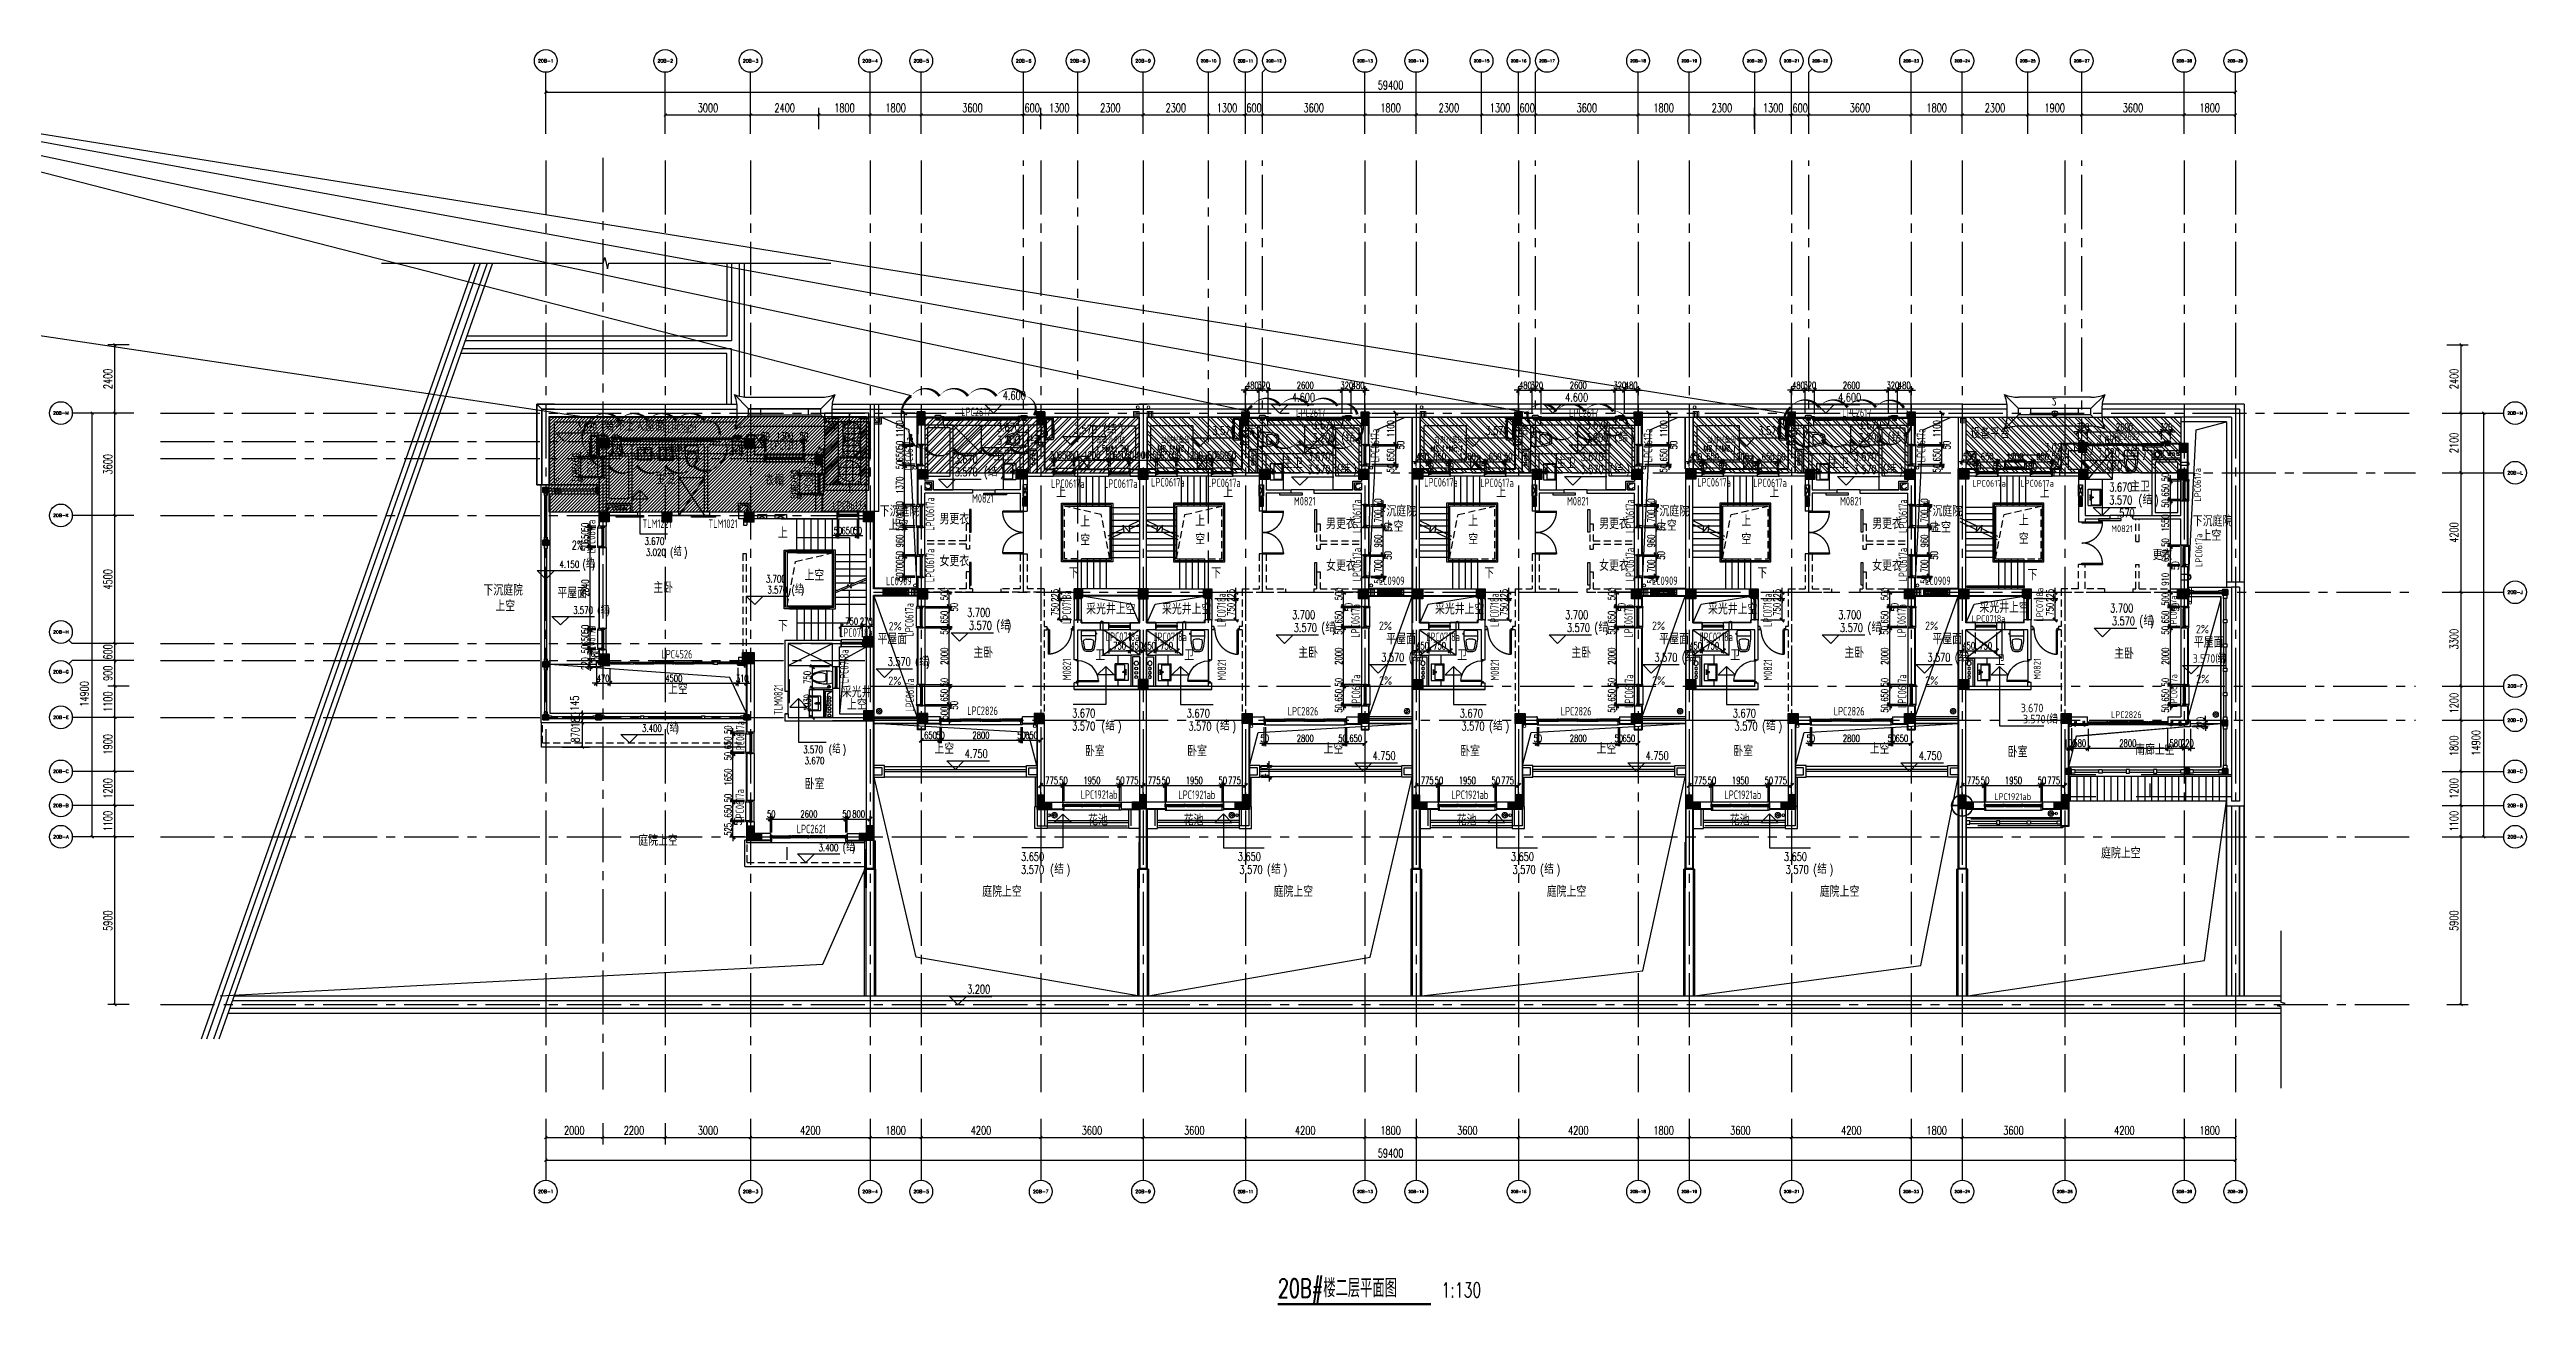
# Model space of a CAD drawing. Extents: x 296441 to 853063, y 459050 to 1117990.
# Drawn here: x 591251 to 678333, y 630788 to 674953 of the extents above; entities that cross this region are included whole.
import ezdxf
from ezdxf.enums import TextEntityAlignment as Align

# ---------------------------------------------------------------- set-up
doc = ezdxf.new("R2010")
doc.units = 0
doc.header["$LTSCALE"] = 1000
for name, pattern in [('14-GRID$0$CENTER2', [28.575, 19.05, -3.175, 3.175, -3.175]), ('22-PLAN-BM01$0$HIDDEN', [0.375, 0.25, -0.125]), ('5-GRID$0$CENTER2', [28.575, 19.05, -3.175, 3.175, -3.175]), ('B-PLAN-RF$0$HIDDEN', [0.375, 0.25, -0.125]), ('B-ROOF01$0$F1-OTLN-ROOF$0$HIDDEN', [0.375, 0.25, -0.125]), ('CENTER', [50.8, 31.75, -6.35, 6.35, -6.35]), ('DASH', [0.35, 0.25, -0.1]), ('DOTE', [2.42, 2, -0.2, 0.02, -0.2]), ('DZ-3-PLAN-FL01$0$DASHED2', [0.375, 0.25, -0.125]), ('E1-FL02$0$HIDDEN', [0.375, 0.25, -0.125]), ('E1-FL02$0$HIDDEN2', [4.7625, 3.175, -1.5875]), ('E2-E3-FL02$0$E1-FL02$0$$5$CENTER2', [28.575, 19.05, -3.175, 3.175, -3.175]), ('E2-E3-FL02$0$E1-FL02$0$HIDDEN2', [4.7625, 3.175, -1.5875]), ('E4-FL01$0$HIDDEN', [0.375, 0.25, -0.125]), ('E4-FL02$0$HIDDEN2', [4.7625, 3.175, -1.5875]), ('HIDDEN', [0.375, 0.25, -0.125])]:
    doc.linetypes.add(name, pattern=pattern)
for name, color, linetype in [('0-COL', 50, 'Continuous'), ('0-COL-H1', 170, 'Continuous'), ('0-COL-TZ', 220, 'Continuous'), ('14-GRID$0$G-GRID', 9, '14-GRID$0$CENTER2'), ('14-PLAN-BS01-P$0$A-ANNO-LEVL', 3, 'Continuous'), ('14-PLAN-FL02-P$0$A-OVLK', 140, 'Continuous'), ('14-PLAN-FL02-P$0$A-WALL', 1, 'Continuous'), ('20-PLAN-FL01-P$0$A-ANNO-SYMB-BUBL', 74, 'Continuous'), ('20-PLAN-FL02-P$0$A-ANNO-SYMB-BUBL', 74, 'Continuous'), ('20-PLAN-FL02-P$0$A-HOLE', 211, 'Continuous'), ('20-PLAN-FL02-P$0$A-OVLK', 140, 'Continuous'), ('5-GRID$0$G-GRID', 8, '5-GRID$0$CENTER2'), ('5PJ(配件)', 13, 'Continuous'), ('8XX(虚线)', 8, 'DASH'), ('A-FL01$0$G-FL01$0$A-OVLK', 140, 'Continuous'), ('A-FL01$0$G-FL01$0$A-SECT-WIND', 155, 'Continuous'), ('A-FL01$0$G-FL01$0$A-SECT-WOOD', 17, 'Continuous'), ('A-FL01$0$水条件', 2, 'Continuous'), ('A-SECT-FNSH', 6, 'Continuous'), ('A-SLAB-OTLN', 144, 'HIDDEN'), ('AXIS', 3, 'Continuous'), ('AXIS_TEXT', 7, 'Continuous'), ('D-TEXT-FL01-mi$0$A-WIND-IDEN', 33, 'Continuous'), ('D-TEXT-FL02$0$A-ROOM-IDEN', 4, 'Continuous'), ('dianti-BM01$0$A-HRAL', 5, 'Continuous'), ('DIM_ELEV', 3, 'Continuous'), ('DIM_SYMB', 3, 'Continuous'), ('DZ-3-PLAN-FL01$0$A-WALL', 1, 'Continuous'), ('DZ-TEXT-FL01$0$A-ROOM-IDEN', 4, 'Continuous'), ('E-TEXT-BS01-MI-14$0$A-WIND-IDEN', 33, 'Continuous'), ('E1-BM01$0$A-HRAL', 5, 'Continuous'), ('E1-BM01$0$A-OVLK', 140, 'Continuous'), ('E1-FL01$0$A-FIXT', 162, 'Continuous'), ('E1-FL02$0$A-ANNO-SYMB', 6, 'Continuous'), ('E1-FL02$0$A-DOOR', 4, 'Continuous'), ('E1-FL02$0$A-DOOR-IDEN', 115, 'Continuous'), ('E1-FL02$0$A-ELEV-HDDN', 161, 'E1-FL02$0$HIDDEN2'), ('E1-FL02$0$A-EQPM', 152, 'Continuous'), ('E1-FL02$0$A-FIXT', 162, 'Continuous'), ('E1-FL02$0$A-FLOR', 23, 'Continuous'), ('E1-FL02$0$A-HOLE', 211, 'Continuous'), ('E1-FL02$0$A-HOLE-MECH', 222, 'Continuous'), ('E1-FL02$0$A-HRAL', 5, 'Continuous'), ('E1-FL02$0$A-OVLK', 140, 'Continuous'), ('E1-FL02$0$A-PLUM', 4, 'Continuous'), ('E1-FL02$0$A-SECT-WIND', 155, 'Continuous'), ('E1-FL02$0$A-SECT-WOOD', 17, 'Continuous'), ('E1-FL02$0$A-STRS', 4, 'Continuous'), ('E1-FL02$0$A-WALL-FNSH', 6, 'Continuous'), ('E1-FL02$0$AUDIT_I_171201172723-2', 140, 'Continuous'), ('E1-FL02$0$G-XREF', 2, 'Continuous'), ('E1-FL03$0$A-STRS', 4, 'Continuous'), ('E2-E3-FL01$0$E1-FL01$0$A-ANNO-ARRW', 2, 'Continuous'), ('E2-E3-FL02$0$A-SECT-WIND', 155, 'Continuous'), ('E2-E3-FL02$0$A-SECT-WOOD', 17, 'Continuous'), ('E2-E3-FL02$0$A-WALL', 1, 'Continuous'), ('E2-E3-FL02$0$A-WALL-FNSH', 6, 'Continuous'), ('E2-E3-FL02$0$AUDIT_I_171201172723-2', 140, 'Continuous'), ('E2-E3-FL02$0$E1-FL02$0$A-DOOR', 4, 'Continuous'), ('E2-E3-FL02$0$E1-FL02$0$A-DOOR-IDEN', 115, 'Continuous'), ('E2-E3-FL02$0$E1-FL02$0$A-ELEV-HDDN', 161, 'E2-E3-FL02$0$E1-FL02$0$HIDDEN2'), ('E2-E3-FL02$0$E1-FL02$0$A-FIXT', 162, 'Continuous'), ('E2-E3-FL02$0$E1-FL02$0$A-FLOR', 23, 'Continuous'), ('E2-E3-FL02$0$E1-FL02$0$A-HOLE', 211, 'Continuous'), ('E2-E3-FL02$0$E1-FL02$0$A-HOLE-ELEC', 224, 'Continuous'), ('E2-E3-FL02$0$E1-FL02$0$A-HOLE-MECH', 222, 'Continuous'), ('E2-E3-FL02$0$E1-FL02$0$A-HRAL', 5, 'Continuous'), ('E2-E3-FL02$0$E1-FL02$0$A-OVLK', 140, 'Continuous'), ('E2-E3-FL02$0$E1-FL02$0$A-SECT-WIND', 155, 'Continuous'), ('E2-E3-FL02$0$E1-FL02$0$A-SECT-WOOD', 17, 'Continuous'), ('E2-E3-FL02$0$E1-FL02$0$A-WALL', 1, 'Continuous'), ('E2-E3-FL02$0$E1-FL02$0$A-WALL-FNSH', 6, 'Continuous'), ('E2-E3-FL02$0$E1-FL02$0$AUDIT_I_171201172723-2', 140, 'Continuous'), ('E2-E3-FL02$0$E1-FL02$0$E-CHCK', 50, 'Continuous'), ('E2-E3-FL02$0$E1-FL02$0$G-GRID', 9, 'E2-E3-FL02$0$E1-FL02$0$$5$CENTER2'), ('E2-E3-FL02$0$E1-FL02$0$G-XREF', 2, 'Continuous'), ('E2-E3-FL02$0$G-XREF', 2, 'Continuous'), ('E2-E3-FL02$0$huachuang-900$0$A-ELEV-XTHIN', 5, 'Continuous'), ('E2-E3-FL02$0$huachuang-900$0$A-ELEV-XTHN-GRAY', 157, 'Continuous'), ('E2-E3-FL02$0$huachuang-900$0$A-SECT-STONE', 42, 'Continuous'), ('E2-E3-FL02$0$huachuang-900$0$A-WIND', 4, 'Continuous'), ('E2-E3-FL02$0$huachuang-900$0$CT-01-CE$0$A-ELEV-MEDM', 4, 'Continuous'), ('E2-E3-FL02$0$menchuangtao1$0$A-DETL-STONE', 42, 'Continuous'), ('E2-E3-FL02$0$menchuangtao1$0$A-WALL', 1, 'Continuous'), ('E2-E3-FL02$0$menchuangtao1$0$A_CUR_FRAME', 112, 'Continuous'), ('E2-E3-FL03$0$E1-FL03$0$A-OVLK', 140, 'Continuous'), ('E2-E3-FL03$0$E1-FL03$0$A-SECT-WIND', 155, 'Continuous'), ('E2-E3-FL03$0$E1-FL03$0$A-SECT-WOOD', 17, 'Continuous'), ('E2-E3-FL03$0$E1-FL03$0$G-XREF', 2, 'Continuous'), ('E4-FL01$0$A-HOLE', 211, 'Continuous'), ('E4-FL02$0$A-DOOR', 4, 'Continuous'), ('E4-FL02$0$A-DOOR-IDEN', 115, 'Continuous'), ('E4-FL02$0$A-ELEV-HDDN', 161, 'E4-FL02$0$HIDDEN2'), ('E4-FL02$0$A-EQPM', 152, 'Continuous'), ('E4-FL02$0$A-FIXT', 162, 'Continuous'), ('E4-FL02$0$A-FLOR', 23, 'Continuous'), ('E4-FL02$0$A-HOLE', 211, 'Continuous'), ('E4-FL02$0$A-HOLE-ELEC', 224, 'Continuous'), ('E4-FL02$0$A-HOLE-MECH', 222, 'Continuous'), ('E4-FL02$0$A-HRAL', 5, 'Continuous'), ('E4-FL02$0$A-OVLK', 140, 'Continuous'), ('E4-FL02$0$A-PLUM', 4, 'Continuous'), ('E4-FL02$0$A-ROOF', 2, 'Continuous'), ('E4-FL02$0$A-SECT-PATT', 251, 'Continuous'), ('E4-FL02$0$A-SECT-WIND', 155, 'Continuous'), ('E4-FL02$0$A-SECT-WOOD', 17, 'Continuous'), ('E4-FL02$0$A-WALL-FNSH', 6, 'Continuous'), ('E4-FL02$0$AUDIT_I_171201172723-2', 140, 'Continuous'), ('E4-FL02$0$E-CHCK', 50, 'Continuous'), ('E4-FL02$0$G-XREF', 2, 'Continuous'), ('E_OTHER', 7, 'Continuous'), ('G-BS01-6$0$G-FL01$0$A-DOOR', 4, 'Continuous'), ('G-FL01$0$A-DOOR', 4, 'Continuous'), ('G-FL01$0$A-FIXT', 162, 'Continuous'), ('G-FL01$0$A-HOLE', 211, 'Continuous'), ('G-FL02$0$A-ANNO-ARRW', 2, 'Continuous'), ('G-FL02$0$A-ANNO-SYMB', 6, 'Continuous'), ('G-FL02$0$A-HRAL', 5, 'Continuous'), ('G-FL02$0$A-OVLK', 140, 'Continuous'), ('G-FL02$0$A-SECT-FNSH', 6, 'Continuous'), ('G-FL02$0$A-STRS', 4, 'Continuous'), ('G-FL02$0$A-WALL', 1, 'Continuous'), ('G-FL02$0$M-VRVS-OUAC', 5, 'Continuous'), ('G-GRID-IDEN', 4, 'Continuous'), ('G-GRID-TEXT', 33, 'Continuous'), ('G1-FL02$0$A-DOOR', 4, 'Continuous'), ('G1-FL02$0$A-EQPM', 152, 'Continuous'), ('G1-FL02$0$A-FIXT', 162, 'Continuous'), ('G1-FL02$0$A-FLOR', 23, 'Continuous'), ('G1-FL02$0$A-HOLE', 211, 'Continuous'), ('G1-FL02$0$A-HOLE-ELEC', 224, 'Continuous'), ('G1-FL02$0$A-HRAL', 5, 'Continuous'), ('G1-FL02$0$A-OVLK', 140, 'Continuous'), ('G1-FL02$0$A-ROOF', 2, 'Continuous'), ('G1-FL02$0$A-SECT-PATT', 251, 'Continuous'), ('G1-FL02$0$A-SECT-WIND', 155, 'Continuous'), ('G1-FL02$0$A-SECT-WOOD', 17, 'Continuous'), ('G1-FL02$0$M-VRVS-OUAC', 5, 'Continuous'), ('H1-FL02$0$A-SECT-WOOD', 17, 'Continuous'), ('M-暖通提建筑', 3, 'Continuous'), ('menchuangtao1$0$A-DETL-STONE', 42, 'Continuous'), ('menchuangtao1$0$A-WALL', 1, 'Continuous'), ('menchuangtao1$0$A_CUR_FRAME', 112, 'Continuous'), ('mentouS-2-RF$0$A-OVLK', 140, 'Continuous'), ('PUB_DIM', 3, 'Continuous'), ('PUB_TEXT', 7, 'Continuous'), ('WALL', 242, 'Continuous'), ('ZT0_默认图层-----PM、LM、DY、JD', 7, 'Continuous'), ('ZT1_Dim---标注---PM、LM、DY、JD', 252, 'Continuous'), ('ZT1_Dim---符号---PM、LM、DY、JD', 3, 'Continuous'), ('ZT1_通用--图框---PM、LM、DY、JD', 150, 'Continuous'), ('ZT3_型材--铝断面-------------JD', 6, 'Continuous'), ('ZT3_辅材--五金件-------------JD', 13, 'Continuous'), ('卫生间降板', 251, 'Continuous'), ('暖通设备', 180, 'Continuous')]:
    doc.layers.add(name, color=color, linetype=linetype)
for name, color, linetype, plot in [('E-TEXT-FL02 - MI$0$A-ANNO-NPLT', 215, 'Continuous', False), ('E1-BS01-18-19$0$ENTR-DETL-P$0$A-ANNO-NPLT', 215, 'Continuous', False), ('E1-FL02$0$A-ANNO-NPLT', 215, 'Continuous', False), ('E1-MC-FL02-MI$0$A-ANNO-NPLT', 215, 'Continuous', False), ('E4-FL02$0$A-ANNO-NPLT', 215, 'Continuous', False), ('E4-GRID-FL02-MI$0$A-ANNO-NPLT', 215, 'Continuous', False), ('E4-TEXT-FL02-MI$0$A-ANNO-NPLT', 215, 'Continuous', False), ('G-FL02$0$M-PRVD-STRU', 4, 'Continuous', False), ('G1-FL02$0$A-ANNO-NPLT', 215, 'Continuous', False), ('mentouS-2-RF$0$A-ANNO-NPLT', 215, 'Continuous', False), ('疑问', 1, 'Continuous', False), ('问题注释', 6, 'Continuous', False)]:
    doc.layers.add(name, color=color, linetype=linetype, plot=plot)
for name, color, linetype, lineweight in [('E1-FL02$0$P-SEWG-EQPM', 4, 'Continuous', 0), ('E1-RF$0$E1-FL03$0$P-SEWG-EQPM', 4, 'Continuous', 0), ('E2-E3-FL02$0$E1-FL02$0$P-SEWG-EQPM', 4, 'Continuous', 0), ('E2-E3-FL02$0$P-SEWG-EQPM', 4, 'Continuous', 0), ('E2-E3-RF$0$E1-FL03$0$P-SEWG-EQPM', 4, 'Continuous', 0), ('E4-FL02$0$P-SEWG-EQPM', 4, 'Continuous', 0), ('G-FL02$0$M-VRVS-THEC', 5, 'Continuous', 0)]:
    doc.layers.add(name, color=color, linetype=linetype, lineweight=lineweight)
doc.styles.add('_TCH_AXIS', font='COMPLEX', dxfattribs={"bigfont": 'GBCBIG'})
doc.styles.add('_TCH_DIM', font='SIMPLEX', dxfattribs={"bigfont": 'GBCBIG'})
doc.styles.add('_TCH_DIM_T3', font='SIMPLEX', dxfattribs={"width": 0.705882, "bigfont": 'GBCBIG'})
doc.styles.add('D-TEXT-FL02$0$GOA_01_thin_0.75', font='romans.shx', dxfattribs={"width": 0.75, "bigfont": 'hzdx.shx'})
doc.styles.add('E1-FL02$0$hz', font='simplex', dxfattribs={"width": 0.7, "bigfont": 'hztxt'})
doc.styles.add('E2-E3-FL02$0$E1-FL02$0$hz', font='simplex', dxfattribs={"width": 0.7, "bigfont": 'hztxt'})
doc.styles.add('E2-E3-FL02$0$hz', font='simplex', dxfattribs={"width": 0.7, "bigfont": 'hztxt'})
doc.styles.add('E2-E3-RF$0$E1-FL03$0$hz', font='simplex', dxfattribs={"width": 0.7, "bigfont": 'hztxt'})
doc.styles.add('G-FL02$0$Standard', font='')
doc.styles.add('GOA_04_COMPLEX_1.00', font='complex.shx')
doc.styles.add('mentouS-2-RF$0$CIVL-APMT TABLE$0$$0$GOA_03_黑体_1.00', font='simhei.ttf')
doc.styles.get("Standard").update_dxf_attribs({"font": 'gbenor.shx', "bigfont": 'gbcbig.shx'})
doc.styles.add('ZT-DIMSTYLE', font='ROMANS.shx', dxfattribs={"width": 0.7, "bigfont": 'CHINESE.shx'})
doc.styles.add('ZT_图框1', font='ROMANS', dxfattribs={"width": 0.8, "bigfont": 'CHINESE'})
doc.styles.add('ZT_图框2', font='', dxfattribs={"width": 0.8})
doc.styles.add('ZT_文字标注', font='ROMANS.shx', dxfattribs={"width": 0.7, "bigfont": '@1chinese.shx'})
doc.styles.add('卓越符号', font='ROMANS.shx', dxfattribs={"width": 0.7, "bigfont": 'CHINESE.shx'})
doc.styles.get('G-FL02$0$Standard').set_extended_font_data('SimSun')
doc.styles.get('ZT_图框2').set_extended_font_data('NSimSun')
doc.dimstyles.new('_TCH_ARCH&&100', dxfattribs={"dimtxt": 297.5, "dimasz": 100, "dimexe": 250, "dimexo": 300, "dimgap": 100, "dimtad": 1, "dimdec": 0, "dimzin": 0, "dimdsep": 46, "dimtxsty": '_TCH_DIM_T3', "dimblk": 'ARCHTICK', "dimcen": 0.09, "dimclrt": 7, "dimazin": 2, "dimtfac": 1, "dimtdec": 0, "dimtix": 1, "dimtmove": 2, "dimatfit": 3, "dimfxl": 0, "dimtolj": 1, "dimtzin": 0, "dimarcsym": 0})
doc.dimstyles.new('G-FL02$0$ISO-25', dxfattribs={"dimtxt": 2.5, "dimasz": 2.5, "dimexe": 1.25, "dimexo": 0.625, "dimtad": 1, "dimtxsty": 'G-FL02$0$Standard', "dimcen": 2.5, "dimadec": 0, "dimazin": 0, "dimtfac": 1, "dimtmove": 0, "dimatfit": 3, "dimfxl": 0, "dimarcsym": 0})
doc.dimstyles.new('ZT-DIM100', dxfattribs={"dimscale": 100, "dimtxt": 2.5, "dimasz": 1.5, "dimexe": 1, "dimexo": 1, "dimgap": 0.5, "dimtad": 1, "dimdec": 0, "dimdsep": 46, "dimtxsty": 'ZT-DIMSTYLE', "dimblk": 'ARCHTICK', "dimcen": 2.5, "dimclrd": 175, "dimclre": 175, "dimclrt": 7, "dimazin": 2, "dimtfac": 1, "dimtix": 1, "dimtmove": 2, "dimatfit": 3, "dimfxl": 0, "dimarcsym": 0})
pattern_1 = [(45, (-3606.504, -5200), (-26.5165, 26.5165), [])]

msp = doc.modelspace()

# ---------------------------------------------------------------- texts
at = {"layer": 'DZ-TEXT-FL01$0$A-ROOM-IDEN'}
for p in [(620747.3, 658044.9), (638156.1, 657989.7), (647766.8, 658026.1), (657403.7, 657964), (666908.5, 657673.5), (606924.5, 655197.4)]:
    msp.add_text('上空', height=385.82, dxfattribs=at).set_placement(p)
at = {"layer": 'PUB_TEXT', "style": '_TCH_DIM', "width": 0.705882}
for s, p in [('2%%%', (609611.7, 657377.4)), ('3.200', (623511.9, 641761.3))]:
    msp.add_text(s, height=297.5, dxfattribs=at).set_placement(p)

# ---------------------------------------------------------------- blocks, each defined once
blk = doc.blocks.new('_AXISO')
at = {"layer": 'G-GRID-IDEN'}
blk.add_circle((0, 0), 0.5, dxfattribs=at)
at = {"layer": 'G-GRID-TEXT', "style": 'GOA_04_COMPLEX_1.00', "width": 1.041667}
blk.add_attdef('A', text='', height=0.56, dxfattribs=at).set_placement((-0.25, -0.28), (0.25, -0.28), align=Align.FIT)
blk = doc.blocks.new('_ArchTick')
at = {"color": 0, "linetype": 'ByBlock', "const_width": 0.4}
blk.add_lwpolyline([(-0.5, -0.5), (0.5, 0.5)], dxfattribs=at)
blk = doc.blocks.new('*D291')
at = {"layer": 'Defpoints', "color": 0, "transparency": 16777216}
for p in [(668098, 673453), (608698, 671992), (668098, 671992)]:
    blk.add_point(p, dxfattribs=at)
at = {"layer": 'PUB_DIM', "color": 0, "lineweight": -2, "transparency": 16777216}
for p, q in [((608698, 672292), (608698, 673703)), ((608698, 673453), (668098, 673453)), ((668098, 672292), (668098, 673703))]:
    blk.add_line(p, q, dxfattribs=at)
at = {"layer": 'PUB_DIM', "color": 0, "lineweight": -2, "transparency": 16777216, "xscale": 100, "yscale": 100, "zscale": 100, "rotation": 180}
blk.add_blockref('_ArchTick', (608698, 673453), dxfattribs=at)
at = {"layer": 'PUB_DIM', "color": 0, "lineweight": -2, "transparency": 16777216, "xscale": 100, "yscale": 100, "zscale": 100}
blk.add_blockref('_ArchTick', (668098, 673453), dxfattribs=at)
at = {"layer": 'PUB_DIM', "color": 7, "transparency": 16777216, "insert": (638398, 673702), "char_height": 297.5, "attachment_point": 5, "style": '_TCH_DIM_T3'}
blk.add_mtext('\\A1;59400', dxfattribs=at)
blk = doc.blocks.new('*D292')
at = {"layer": 'Defpoints', "color": 0, "transparency": 16777216}
for p in [(615898, 672653), (612898, 671853), (615898, 671853)]:
    blk.add_point(p, dxfattribs=at)
at = {"layer": 'PUB_DIM', "color": 0, "lineweight": -2, "transparency": 16777216}
for p, q in [((612898, 672153), (612898, 672903)), ((612898, 672653), (615898, 672653)), ((615898, 672153), (615898, 672903))]:
    blk.add_line(p, q, dxfattribs=at)
at = {"layer": 'PUB_DIM', "color": 0, "lineweight": -2, "transparency": 16777216, "xscale": 100, "yscale": 100, "zscale": 100, "rotation": 180}
blk.add_blockref('_ArchTick', (612898, 672653), dxfattribs=at)
at = {"layer": 'PUB_DIM', "color": 0, "lineweight": -2, "transparency": 16777216, "xscale": 100, "yscale": 100, "zscale": 100}
blk.add_blockref('_ArchTick', (615898, 672653), dxfattribs=at)
at = {"layer": 'PUB_DIM', "color": 7, "transparency": 16777216, "insert": (614398, 672902), "char_height": 297.5, "attachment_point": 5, "style": '_TCH_DIM_T3'}
blk.add_mtext('\\A1;3000', dxfattribs=at)
blk = doc.blocks.new('*D293')
at = {"layer": 'Defpoints', "color": 0, "transparency": 16777216}
for p in [(618298, 672653), (615898, 671853), (618298, 671853)]:
    blk.add_point(p, dxfattribs=at)
at = {"layer": 'PUB_DIM', "color": 0, "lineweight": -2, "transparency": 16777216}
for p, q in [((615898, 672153), (615898, 672903)), ((615898, 672653), (618298, 672653)), ((618298, 672153), (618298, 672903))]:
    blk.add_line(p, q, dxfattribs=at)
at = {"layer": 'PUB_DIM', "color": 0, "lineweight": -2, "transparency": 16777216, "xscale": 100, "yscale": 100, "zscale": 100, "rotation": 180}
blk.add_blockref('_ArchTick', (615898, 672653), dxfattribs=at)
at = {"layer": 'PUB_DIM', "color": 0, "lineweight": -2, "transparency": 16777216, "xscale": 100, "yscale": 100, "zscale": 100}
blk.add_blockref('_ArchTick', (618298, 672653), dxfattribs=at)
at = {"layer": 'PUB_DIM', "color": 7, "transparency": 16777216, "insert": (617098, 672902), "char_height": 297.5, "attachment_point": 5, "style": '_TCH_DIM_T3'}
blk.add_mtext('\\A1;2400', dxfattribs=at)
blk = doc.blocks.new('*D294')
at = {"layer": 'Defpoints', "color": 0, "transparency": 16777216}
for p in [(620098, 672653), (618298, 671853), (620098, 671853)]:
    blk.add_point(p, dxfattribs=at)
at = {"layer": 'PUB_DIM', "color": 0, "lineweight": -2, "transparency": 16777216}
for p, q in [((618298, 672153), (618298, 672903)), ((618298, 672653), (620098, 672653)), ((620098, 672153), (620098, 672903))]:
    blk.add_line(p, q, dxfattribs=at)
at = {"layer": 'PUB_DIM', "color": 0, "lineweight": -2, "transparency": 16777216, "xscale": 100, "yscale": 100, "zscale": 100, "rotation": 180}
blk.add_blockref('_ArchTick', (618298, 672653), dxfattribs=at)
at = {"layer": 'PUB_DIM', "color": 0, "lineweight": -2, "transparency": 16777216, "xscale": 100, "yscale": 100, "zscale": 100}
blk.add_blockref('_ArchTick', (620098, 672653), dxfattribs=at)
at = {"layer": 'PUB_DIM', "color": 7, "transparency": 16777216, "insert": (619198, 672902), "char_height": 297.5, "attachment_point": 5, "style": '_TCH_DIM_T3'}
blk.add_mtext('\\A1;1800', dxfattribs=at)
blk = doc.blocks.new('*D295')
at = {"layer": 'Defpoints', "color": 0, "transparency": 16777216}
for p in [(621898, 672653), (620098, 671853), (621898, 671853)]:
    blk.add_point(p, dxfattribs=at)
at = {"layer": 'PUB_DIM', "color": 0, "lineweight": -2, "transparency": 16777216}
for p, q in [((620098, 672153), (620098, 672903)), ((620098, 672653), (621898, 672653)), ((621898, 672153), (621898, 672903))]:
    blk.add_line(p, q, dxfattribs=at)
at = {"layer": 'PUB_DIM', "color": 0, "lineweight": -2, "transparency": 16777216, "xscale": 100, "yscale": 100, "zscale": 100, "rotation": 180}
blk.add_blockref('_ArchTick', (620098, 672653), dxfattribs=at)
at = {"layer": 'PUB_DIM', "color": 0, "lineweight": -2, "transparency": 16777216, "xscale": 100, "yscale": 100, "zscale": 100}
blk.add_blockref('_ArchTick', (621898, 672653), dxfattribs=at)
at = {"layer": 'PUB_DIM', "color": 7, "transparency": 16777216, "insert": (620998, 672902), "char_height": 297.5, "attachment_point": 5, "style": '_TCH_DIM_T3'}
blk.add_mtext('\\A1;1800', dxfattribs=at)
blk = doc.blocks.new('*D296')
at = {"layer": 'Defpoints', "color": 0, "transparency": 16777216}
for p in [(625498, 672653), (621898, 671853), (625498, 671853)]:
    blk.add_point(p, dxfattribs=at)
at = {"layer": 'PUB_DIM', "color": 0, "lineweight": -2, "transparency": 16777216}
for p, q in [((621898, 672153), (621898, 672903)), ((621898, 672653), (625498, 672653)), ((625498, 672153), (625498, 672903))]:
    blk.add_line(p, q, dxfattribs=at)
at = {"layer": 'PUB_DIM', "color": 0, "lineweight": -2, "transparency": 16777216, "xscale": 100, "yscale": 100, "zscale": 100, "rotation": 180}
blk.add_blockref('_ArchTick', (621898, 672653), dxfattribs=at)
at = {"layer": 'PUB_DIM', "color": 0, "lineweight": -2, "transparency": 16777216, "xscale": 100, "yscale": 100, "zscale": 100}
blk.add_blockref('_ArchTick', (625498, 672653), dxfattribs=at)
at = {"layer": 'PUB_DIM', "color": 7, "transparency": 16777216, "insert": (623698, 672902), "char_height": 297.5, "attachment_point": 5, "style": '_TCH_DIM_T3'}
blk.add_mtext('\\A1;3600', dxfattribs=at)
blk = doc.blocks.new('*D297')
at = {"layer": 'Defpoints', "color": 0, "transparency": 16777216}
for p in [(626098, 672653), (625498, 671853), (626098, 671853)]:
    blk.add_point(p, dxfattribs=at)
at = {"layer": 'PUB_DIM', "color": 0, "lineweight": -2, "transparency": 16777216}
for p, q in [((625498, 672653), (625398, 672653)), ((625498, 672153), (625498, 672903)), ((625498, 672653), (626098, 672653)), ((626098, 672153), (626098, 672903)), ((626098, 672653), (626198, 672653))]:
    blk.add_line(p, q, dxfattribs=at)
at = {"layer": 'PUB_DIM', "color": 0, "lineweight": -2, "transparency": 16777216, "xscale": 100, "yscale": 100, "zscale": 100}
blk.add_blockref('_ArchTick', (625498, 672653), dxfattribs=at)
at = {"layer": 'PUB_DIM', "color": 0, "lineweight": -2, "transparency": 16777216, "xscale": 100, "yscale": 100, "zscale": 100, "rotation": 180}
blk.add_blockref('_ArchTick', (626098, 672653), dxfattribs=at)
at = {"layer": 'PUB_DIM', "color": 7, "transparency": 16777216, "insert": (625798, 672902), "char_height": 297.5, "attachment_point": 5, "style": '_TCH_DIM_T3'}
blk.add_mtext('\\A1;600', dxfattribs=at)
blk = doc.blocks.new('*D298')
at = {"layer": 'Defpoints', "color": 0, "transparency": 16777216}
for p in [(627398, 672653), (626098, 671853), (627398, 671853)]:
    blk.add_point(p, dxfattribs=at)
at = {"layer": 'PUB_DIM', "color": 0, "lineweight": -2, "transparency": 16777216}
for p, q in [((626098, 672153), (626098, 672903)), ((626098, 672653), (627398, 672653)), ((627398, 672153), (627398, 672903))]:
    blk.add_line(p, q, dxfattribs=at)
at = {"layer": 'PUB_DIM', "color": 0, "lineweight": -2, "transparency": 16777216, "xscale": 100, "yscale": 100, "zscale": 100, "rotation": 180}
blk.add_blockref('_ArchTick', (626098, 672653), dxfattribs=at)
at = {"layer": 'PUB_DIM', "color": 0, "lineweight": -2, "transparency": 16777216, "xscale": 100, "yscale": 100, "zscale": 100}
blk.add_blockref('_ArchTick', (627398, 672653), dxfattribs=at)
at = {"layer": 'PUB_DIM', "color": 7, "transparency": 16777216, "insert": (626748, 672902), "char_height": 297.5, "attachment_point": 5, "style": '_TCH_DIM_T3'}
blk.add_mtext('\\A1;1300', dxfattribs=at)
blk = doc.blocks.new('*D299')
at = {"layer": 'Defpoints', "color": 0, "transparency": 16777216}
for p in [(629698, 672653), (627398, 671853), (629698, 671853)]:
    blk.add_point(p, dxfattribs=at)
at = {"layer": 'PUB_DIM', "color": 0, "lineweight": -2, "transparency": 16777216}
for p, q in [((627398, 672153), (627398, 672903)), ((627398, 672653), (629698, 672653)), ((629698, 672153), (629698, 672903))]:
    blk.add_line(p, q, dxfattribs=at)
at = {"layer": 'PUB_DIM', "color": 0, "lineweight": -2, "transparency": 16777216, "xscale": 100, "yscale": 100, "zscale": 100, "rotation": 180}
blk.add_blockref('_ArchTick', (627398, 672653), dxfattribs=at)
at = {"layer": 'PUB_DIM', "color": 0, "lineweight": -2, "transparency": 16777216, "xscale": 100, "yscale": 100, "zscale": 100}
blk.add_blockref('_ArchTick', (629698, 672653), dxfattribs=at)
at = {"layer": 'PUB_DIM', "color": 7, "transparency": 16777216, "insert": (628548, 672902), "char_height": 297.5, "attachment_point": 5, "style": '_TCH_DIM_T3'}
blk.add_mtext('\\A1;2300', dxfattribs=at)
blk = doc.blocks.new('*D300')
at = {"layer": 'Defpoints', "color": 0, "transparency": 16777216}
for p in [(631998, 672653), (629698, 671853), (631998, 671853)]:
    blk.add_point(p, dxfattribs=at)
at = {"layer": 'PUB_DIM', "color": 0, "lineweight": -2, "transparency": 16777216}
for p, q in [((629698, 672153), (629698, 672903)), ((629698, 672653), (631998, 672653)), ((631998, 672153), (631998, 672903))]:
    blk.add_line(p, q, dxfattribs=at)
at = {"layer": 'PUB_DIM', "color": 0, "lineweight": -2, "transparency": 16777216, "xscale": 100, "yscale": 100, "zscale": 100, "rotation": 180}
blk.add_blockref('_ArchTick', (629698, 672653), dxfattribs=at)
at = {"layer": 'PUB_DIM', "color": 0, "lineweight": -2, "transparency": 16777216, "xscale": 100, "yscale": 100, "zscale": 100}
blk.add_blockref('_ArchTick', (631998, 672653), dxfattribs=at)
at = {"layer": 'PUB_DIM', "color": 7, "transparency": 16777216, "insert": (630848, 672902), "char_height": 297.5, "attachment_point": 5, "style": '_TCH_DIM_T3'}
blk.add_mtext('\\A1;2300', dxfattribs=at)
blk = doc.blocks.new('*D301')
at = {"layer": 'Defpoints', "color": 0, "transparency": 16777216}
for p in [(633298, 672653), (631998, 671853), (633298, 671853)]:
    blk.add_point(p, dxfattribs=at)
at = {"layer": 'PUB_DIM', "color": 0, "lineweight": -2, "transparency": 16777216}
for p, q in [((631998, 672153), (631998, 672903)), ((631998, 672653), (633298, 672653)), ((633298, 672153), (633298, 672903))]:
    blk.add_line(p, q, dxfattribs=at)
at = {"layer": 'PUB_DIM', "color": 0, "lineweight": -2, "transparency": 16777216, "xscale": 100, "yscale": 100, "zscale": 100, "rotation": 180}
blk.add_blockref('_ArchTick', (631998, 672653), dxfattribs=at)
at = {"layer": 'PUB_DIM', "color": 0, "lineweight": -2, "transparency": 16777216, "xscale": 100, "yscale": 100, "zscale": 100}
blk.add_blockref('_ArchTick', (633298, 672653), dxfattribs=at)
at = {"layer": 'PUB_DIM', "color": 7, "transparency": 16777216, "insert": (632648, 672902), "char_height": 297.5, "attachment_point": 5, "style": '_TCH_DIM_T3'}
blk.add_mtext('\\A1;1300', dxfattribs=at)
blk = doc.blocks.new('*D302')
at = {"layer": 'Defpoints', "color": 0, "transparency": 16777216}
for p in [(633898, 672653), (633298, 671853), (633898, 671853)]:
    blk.add_point(p, dxfattribs=at)
at = {"layer": 'PUB_DIM', "color": 0, "lineweight": -2, "transparency": 16777216}
for p, q in [((633298, 672653), (633198, 672653)), ((633298, 672153), (633298, 672903)), ((633298, 672653), (633898, 672653)), ((633898, 672153), (633898, 672903)), ((633898, 672653), (633998, 672653))]:
    blk.add_line(p, q, dxfattribs=at)
at = {"layer": 'PUB_DIM', "color": 0, "lineweight": -2, "transparency": 16777216, "xscale": 100, "yscale": 100, "zscale": 100}
blk.add_blockref('_ArchTick', (633298, 672653), dxfattribs=at)
at = {"layer": 'PUB_DIM', "color": 0, "lineweight": -2, "transparency": 16777216, "xscale": 100, "yscale": 100, "zscale": 100, "rotation": 180}
blk.add_blockref('_ArchTick', (633898, 672653), dxfattribs=at)
at = {"layer": 'PUB_DIM', "color": 7, "transparency": 16777216, "insert": (633598, 672902), "char_height": 297.5, "attachment_point": 5, "style": '_TCH_DIM_T3'}
blk.add_mtext('\\A1;600', dxfattribs=at)
blk = doc.blocks.new('*D303')
at = {"layer": 'Defpoints', "color": 0, "transparency": 16777216}
for p in [(637498, 672653), (633898, 671853), (637498, 671853)]:
    blk.add_point(p, dxfattribs=at)
at = {"layer": 'PUB_DIM', "color": 0, "lineweight": -2, "transparency": 16777216}
for p, q in [((633898, 672153), (633898, 672903)), ((633898, 672653), (637498, 672653)), ((637498, 672153), (637498, 672903))]:
    blk.add_line(p, q, dxfattribs=at)
at = {"layer": 'PUB_DIM', "color": 0, "lineweight": -2, "transparency": 16777216, "xscale": 100, "yscale": 100, "zscale": 100, "rotation": 180}
blk.add_blockref('_ArchTick', (633898, 672653), dxfattribs=at)
at = {"layer": 'PUB_DIM', "color": 0, "lineweight": -2, "transparency": 16777216, "xscale": 100, "yscale": 100, "zscale": 100}
blk.add_blockref('_ArchTick', (637498, 672653), dxfattribs=at)
at = {"layer": 'PUB_DIM', "color": 7, "transparency": 16777216, "insert": (635698, 672902), "char_height": 297.5, "attachment_point": 5, "style": '_TCH_DIM_T3'}
blk.add_mtext('\\A1;3600', dxfattribs=at)
blk = doc.blocks.new('*D304')
at = {"layer": 'Defpoints', "color": 0, "transparency": 16777216}
for p in [(639298, 672653), (637498, 671853), (639298, 671853)]:
    blk.add_point(p, dxfattribs=at)
at = {"layer": 'PUB_DIM', "color": 0, "lineweight": -2, "transparency": 16777216}
for p, q in [((637498, 672153), (637498, 672903)), ((637498, 672653), (639298, 672653)), ((639298, 672153), (639298, 672903))]:
    blk.add_line(p, q, dxfattribs=at)
at = {"layer": 'PUB_DIM', "color": 0, "lineweight": -2, "transparency": 16777216, "xscale": 100, "yscale": 100, "zscale": 100, "rotation": 180}
blk.add_blockref('_ArchTick', (637498, 672653), dxfattribs=at)
at = {"layer": 'PUB_DIM', "color": 0, "lineweight": -2, "transparency": 16777216, "xscale": 100, "yscale": 100, "zscale": 100}
blk.add_blockref('_ArchTick', (639298, 672653), dxfattribs=at)
at = {"layer": 'PUB_DIM', "color": 7, "transparency": 16777216, "insert": (638398, 672902), "char_height": 297.5, "attachment_point": 5, "style": '_TCH_DIM_T3'}
blk.add_mtext('\\A1;1800', dxfattribs=at)
blk = doc.blocks.new('*D305')
at = {"layer": 'Defpoints', "color": 0, "transparency": 16777216}
for p in [(641598, 672653), (639298, 671853), (641598, 671853)]:
    blk.add_point(p, dxfattribs=at)
at = {"layer": 'PUB_DIM', "color": 0, "lineweight": -2, "transparency": 16777216}
for p, q in [((639298, 672153), (639298, 672903)), ((639298, 672653), (641598, 672653)), ((641598, 672153), (641598, 672903))]:
    blk.add_line(p, q, dxfattribs=at)
at = {"layer": 'PUB_DIM', "color": 0, "lineweight": -2, "transparency": 16777216, "xscale": 100, "yscale": 100, "zscale": 100, "rotation": 180}
blk.add_blockref('_ArchTick', (639298, 672653), dxfattribs=at)
at = {"layer": 'PUB_DIM', "color": 0, "lineweight": -2, "transparency": 16777216, "xscale": 100, "yscale": 100, "zscale": 100}
blk.add_blockref('_ArchTick', (641598, 672653), dxfattribs=at)
at = {"layer": 'PUB_DIM', "color": 7, "transparency": 16777216, "insert": (640448, 672902), "char_height": 297.5, "attachment_point": 5, "style": '_TCH_DIM_T3'}
blk.add_mtext('\\A1;2300', dxfattribs=at)
blk = doc.blocks.new('*D306')
at = {"layer": 'Defpoints', "color": 0, "transparency": 16777216}
for p in [(642898, 672653), (641598, 671853), (642898, 671853)]:
    blk.add_point(p, dxfattribs=at)
at = {"layer": 'PUB_DIM', "color": 0, "lineweight": -2, "transparency": 16777216}
for p, q in [((641598, 672153), (641598, 672903)), ((641598, 672653), (642898, 672653)), ((642898, 672153), (642898, 672903))]:
    blk.add_line(p, q, dxfattribs=at)
at = {"layer": 'PUB_DIM', "color": 0, "lineweight": -2, "transparency": 16777216, "xscale": 100, "yscale": 100, "zscale": 100, "rotation": 180}
blk.add_blockref('_ArchTick', (641598, 672653), dxfattribs=at)
at = {"layer": 'PUB_DIM', "color": 0, "lineweight": -2, "transparency": 16777216, "xscale": 100, "yscale": 100, "zscale": 100}
blk.add_blockref('_ArchTick', (642898, 672653), dxfattribs=at)
at = {"layer": 'PUB_DIM', "color": 7, "transparency": 16777216, "insert": (642248, 672902), "char_height": 297.5, "attachment_point": 5, "style": '_TCH_DIM_T3'}
blk.add_mtext('\\A1;1300', dxfattribs=at)
blk = doc.blocks.new('*D307')
at = {"layer": 'Defpoints', "color": 0, "transparency": 16777216}
for p in [(643498, 672653), (642898, 671853), (643498, 671853)]:
    blk.add_point(p, dxfattribs=at)
at = {"layer": 'PUB_DIM', "color": 0, "lineweight": -2, "transparency": 16777216}
for p, q in [((642898, 672653), (642798, 672653)), ((642898, 672153), (642898, 672903)), ((642898, 672653), (643498, 672653)), ((643498, 672153), (643498, 672903)), ((643498, 672653), (643598, 672653))]:
    blk.add_line(p, q, dxfattribs=at)
at = {"layer": 'PUB_DIM', "color": 0, "lineweight": -2, "transparency": 16777216, "xscale": 100, "yscale": 100, "zscale": 100}
blk.add_blockref('_ArchTick', (642898, 672653), dxfattribs=at)
at = {"layer": 'PUB_DIM', "color": 0, "lineweight": -2, "transparency": 16777216, "xscale": 100, "yscale": 100, "zscale": 100, "rotation": 180}
blk.add_blockref('_ArchTick', (643498, 672653), dxfattribs=at)
at = {"layer": 'PUB_DIM', "color": 7, "transparency": 16777216, "insert": (643198, 672902), "char_height": 297.5, "attachment_point": 5, "style": '_TCH_DIM_T3'}
blk.add_mtext('\\A1;600', dxfattribs=at)
blk = doc.blocks.new('*D308')
at = {"layer": 'Defpoints', "color": 0, "transparency": 16777216}
for p in [(647098, 672653), (643498, 671853), (647098, 671853)]:
    blk.add_point(p, dxfattribs=at)
at = {"layer": 'PUB_DIM', "color": 0, "lineweight": -2, "transparency": 16777216}
for p, q in [((643498, 672153), (643498, 672903)), ((643498, 672653), (647098, 672653)), ((647098, 672153), (647098, 672903))]:
    blk.add_line(p, q, dxfattribs=at)
at = {"layer": 'PUB_DIM', "color": 0, "lineweight": -2, "transparency": 16777216, "xscale": 100, "yscale": 100, "zscale": 100, "rotation": 180}
blk.add_blockref('_ArchTick', (643498, 672653), dxfattribs=at)
at = {"layer": 'PUB_DIM', "color": 0, "lineweight": -2, "transparency": 16777216, "xscale": 100, "yscale": 100, "zscale": 100}
blk.add_blockref('_ArchTick', (647098, 672653), dxfattribs=at)
at = {"layer": 'PUB_DIM', "color": 7, "transparency": 16777216, "insert": (645298, 672902), "char_height": 297.5, "attachment_point": 5, "style": '_TCH_DIM_T3'}
blk.add_mtext('\\A1;3600', dxfattribs=at)
blk = doc.blocks.new('*D309')
at = {"layer": 'Defpoints', "color": 0, "transparency": 16777216}
for p in [(648898, 672653), (647098, 671853), (648898, 671853)]:
    blk.add_point(p, dxfattribs=at)
at = {"layer": 'PUB_DIM', "color": 0, "lineweight": -2, "transparency": 16777216}
for p, q in [((647098, 672153), (647098, 672903)), ((647098, 672653), (648898, 672653)), ((648898, 672153), (648898, 672903))]:
    blk.add_line(p, q, dxfattribs=at)
at = {"layer": 'PUB_DIM', "color": 0, "lineweight": -2, "transparency": 16777216, "xscale": 100, "yscale": 100, "zscale": 100, "rotation": 180}
blk.add_blockref('_ArchTick', (647098, 672653), dxfattribs=at)
at = {"layer": 'PUB_DIM', "color": 0, "lineweight": -2, "transparency": 16777216, "xscale": 100, "yscale": 100, "zscale": 100}
blk.add_blockref('_ArchTick', (648898, 672653), dxfattribs=at)
at = {"layer": 'PUB_DIM', "color": 7, "transparency": 16777216, "insert": (647998, 672902), "char_height": 297.5, "attachment_point": 5, "style": '_TCH_DIM_T3'}
blk.add_mtext('\\A1;1800', dxfattribs=at)
blk = doc.blocks.new('*D310')
at = {"layer": 'Defpoints', "color": 0, "transparency": 16777216}
for p in [(651198, 672653), (648898, 671853), (651198, 671853)]:
    blk.add_point(p, dxfattribs=at)
at = {"layer": 'PUB_DIM', "color": 0, "lineweight": -2, "transparency": 16777216}
for p, q in [((648898, 672153), (648898, 672903)), ((648898, 672653), (651198, 672653)), ((651198, 672153), (651198, 672903))]:
    blk.add_line(p, q, dxfattribs=at)
at = {"layer": 'PUB_DIM', "color": 0, "lineweight": -2, "transparency": 16777216, "xscale": 100, "yscale": 100, "zscale": 100, "rotation": 180}
blk.add_blockref('_ArchTick', (648898, 672653), dxfattribs=at)
at = {"layer": 'PUB_DIM', "color": 0, "lineweight": -2, "transparency": 16777216, "xscale": 100, "yscale": 100, "zscale": 100}
blk.add_blockref('_ArchTick', (651198, 672653), dxfattribs=at)
at = {"layer": 'PUB_DIM', "color": 7, "transparency": 16777216, "insert": (650048, 672902), "char_height": 297.5, "attachment_point": 5, "style": '_TCH_DIM_T3'}
blk.add_mtext('\\A1;2300', dxfattribs=at)
blk = doc.blocks.new('*D311')
at = {"layer": 'Defpoints', "color": 0, "transparency": 16777216}
for p in [(652498, 672653), (651198, 671853), (652498, 671853)]:
    blk.add_point(p, dxfattribs=at)
at = {"layer": 'PUB_DIM', "color": 0, "lineweight": -2, "transparency": 16777216}
for p, q in [((651198, 672153), (651198, 672903)), ((651198, 672653), (652498, 672653)), ((652498, 672153), (652498, 672903))]:
    blk.add_line(p, q, dxfattribs=at)
at = {"layer": 'PUB_DIM', "color": 0, "lineweight": -2, "transparency": 16777216, "xscale": 100, "yscale": 100, "zscale": 100, "rotation": 180}
blk.add_blockref('_ArchTick', (651198, 672653), dxfattribs=at)
at = {"layer": 'PUB_DIM', "color": 0, "lineweight": -2, "transparency": 16777216, "xscale": 100, "yscale": 100, "zscale": 100}
blk.add_blockref('_ArchTick', (652498, 672653), dxfattribs=at)
at = {"layer": 'PUB_DIM', "color": 7, "transparency": 16777216, "insert": (651848, 672902), "char_height": 297.5, "attachment_point": 5, "style": '_TCH_DIM_T3'}
blk.add_mtext('\\A1;1300', dxfattribs=at)
blk = doc.blocks.new('*D312')
at = {"layer": 'Defpoints', "color": 0, "transparency": 16777216}
for p in [(653098, 672653), (652498, 671853), (653098, 671853)]:
    blk.add_point(p, dxfattribs=at)
at = {"layer": 'PUB_DIM', "color": 0, "lineweight": -2, "transparency": 16777216}
for p, q in [((652498, 672653), (652398, 672653)), ((652498, 672153), (652498, 672903)), ((652498, 672653), (653098, 672653)), ((653098, 672153), (653098, 672903)), ((653098, 672653), (653198, 672653))]:
    blk.add_line(p, q, dxfattribs=at)
at = {"layer": 'PUB_DIM', "color": 0, "lineweight": -2, "transparency": 16777216, "xscale": 100, "yscale": 100, "zscale": 100}
blk.add_blockref('_ArchTick', (652498, 672653), dxfattribs=at)
at = {"layer": 'PUB_DIM', "color": 0, "lineweight": -2, "transparency": 16777216, "xscale": 100, "yscale": 100, "zscale": 100, "rotation": 180}
blk.add_blockref('_ArchTick', (653098, 672653), dxfattribs=at)
at = {"layer": 'PUB_DIM', "color": 7, "transparency": 16777216, "insert": (652798, 672902), "char_height": 297.5, "attachment_point": 5, "style": '_TCH_DIM_T3'}
blk.add_mtext('\\A1;600', dxfattribs=at)
blk = doc.blocks.new('*D313')
at = {"layer": 'Defpoints', "color": 0, "transparency": 16777216}
for p in [(656698, 672653), (653098, 671853), (656698, 671853)]:
    blk.add_point(p, dxfattribs=at)
at = {"layer": 'PUB_DIM', "color": 0, "lineweight": -2, "transparency": 16777216}
for p, q in [((653098, 672153), (653098, 672903)), ((653098, 672653), (656698, 672653)), ((656698, 672153), (656698, 672903))]:
    blk.add_line(p, q, dxfattribs=at)
at = {"layer": 'PUB_DIM', "color": 0, "lineweight": -2, "transparency": 16777216, "xscale": 100, "yscale": 100, "zscale": 100, "rotation": 180}
blk.add_blockref('_ArchTick', (653098, 672653), dxfattribs=at)
at = {"layer": 'PUB_DIM', "color": 0, "lineweight": -2, "transparency": 16777216, "xscale": 100, "yscale": 100, "zscale": 100}
blk.add_blockref('_ArchTick', (656698, 672653), dxfattribs=at)
at = {"layer": 'PUB_DIM', "color": 7, "transparency": 16777216, "insert": (654898, 672902), "char_height": 297.5, "attachment_point": 5, "style": '_TCH_DIM_T3'}
blk.add_mtext('\\A1;3600', dxfattribs=at)
blk = doc.blocks.new('*D314')
at = {"layer": 'Defpoints', "color": 0, "transparency": 16777216}
for p in [(658498, 672653), (656698, 671853), (658498, 671853)]:
    blk.add_point(p, dxfattribs=at)
at = {"layer": 'PUB_DIM', "color": 0, "lineweight": -2, "transparency": 16777216}
for p, q in [((656698, 672153), (656698, 672903)), ((656698, 672653), (658498, 672653)), ((658498, 672153), (658498, 672903))]:
    blk.add_line(p, q, dxfattribs=at)
at = {"layer": 'PUB_DIM', "color": 0, "lineweight": -2, "transparency": 16777216, "xscale": 100, "yscale": 100, "zscale": 100, "rotation": 180}
blk.add_blockref('_ArchTick', (656698, 672653), dxfattribs=at)
at = {"layer": 'PUB_DIM', "color": 0, "lineweight": -2, "transparency": 16777216, "xscale": 100, "yscale": 100, "zscale": 100}
blk.add_blockref('_ArchTick', (658498, 672653), dxfattribs=at)
at = {"layer": 'PUB_DIM', "color": 7, "transparency": 16777216, "insert": (657598, 672902), "char_height": 297.5, "attachment_point": 5, "style": '_TCH_DIM_T3'}
blk.add_mtext('\\A1;1800', dxfattribs=at)
blk = doc.blocks.new('*D315')
at = {"layer": 'Defpoints', "color": 0, "transparency": 16777216}
for p in [(660798, 672653), (658498, 671853), (660798, 671853)]:
    blk.add_point(p, dxfattribs=at)
at = {"layer": 'PUB_DIM', "color": 0, "lineweight": -2, "transparency": 16777216}
for p, q in [((658498, 672153), (658498, 672903)), ((658498, 672653), (660798, 672653)), ((660798, 672153), (660798, 672903))]:
    blk.add_line(p, q, dxfattribs=at)
at = {"layer": 'PUB_DIM', "color": 0, "lineweight": -2, "transparency": 16777216, "xscale": 100, "yscale": 100, "zscale": 100, "rotation": 180}
blk.add_blockref('_ArchTick', (658498, 672653), dxfattribs=at)
at = {"layer": 'PUB_DIM', "color": 0, "lineweight": -2, "transparency": 16777216, "xscale": 100, "yscale": 100, "zscale": 100}
blk.add_blockref('_ArchTick', (660798, 672653), dxfattribs=at)
at = {"layer": 'PUB_DIM', "color": 7, "transparency": 16777216, "insert": (659648, 672902), "char_height": 297.5, "attachment_point": 5, "style": '_TCH_DIM_T3'}
blk.add_mtext('\\A1;2300', dxfattribs=at)
blk = doc.blocks.new('*D316')
at = {"layer": 'Defpoints', "color": 0, "transparency": 16777216}
for p in [(662698, 672653), (660798, 671853), (662698, 671853)]:
    blk.add_point(p, dxfattribs=at)
at = {"layer": 'PUB_DIM', "color": 0, "lineweight": -2, "transparency": 16777216}
for p, q in [((660798, 672153), (660798, 672903)), ((660798, 672653), (662698, 672653)), ((662698, 672153), (662698, 672903))]:
    blk.add_line(p, q, dxfattribs=at)
at = {"layer": 'PUB_DIM', "color": 0, "lineweight": -2, "transparency": 16777216, "xscale": 100, "yscale": 100, "zscale": 100, "rotation": 180}
blk.add_blockref('_ArchTick', (660798, 672653), dxfattribs=at)
at = {"layer": 'PUB_DIM', "color": 0, "lineweight": -2, "transparency": 16777216, "xscale": 100, "yscale": 100, "zscale": 100}
blk.add_blockref('_ArchTick', (662698, 672653), dxfattribs=at)
at = {"layer": 'PUB_DIM', "color": 7, "transparency": 16777216, "insert": (661748, 672902), "char_height": 297.5, "attachment_point": 5, "style": '_TCH_DIM_T3'}
blk.add_mtext('\\A1;1900', dxfattribs=at)
blk = doc.blocks.new('*D317')
at = {"layer": 'Defpoints', "color": 0, "transparency": 16777216}
for p in [(666298, 672653), (662698, 671853), (666298, 671853)]:
    blk.add_point(p, dxfattribs=at)
at = {"layer": 'PUB_DIM', "color": 0, "lineweight": -2, "transparency": 16777216}
for p, q in [((662698, 672153), (662698, 672903)), ((662698, 672653), (666298, 672653)), ((666298, 672153), (666298, 672903))]:
    blk.add_line(p, q, dxfattribs=at)
at = {"layer": 'PUB_DIM', "color": 0, "lineweight": -2, "transparency": 16777216, "xscale": 100, "yscale": 100, "zscale": 100, "rotation": 180}
blk.add_blockref('_ArchTick', (662698, 672653), dxfattribs=at)
at = {"layer": 'PUB_DIM', "color": 0, "lineweight": -2, "transparency": 16777216, "xscale": 100, "yscale": 100, "zscale": 100}
blk.add_blockref('_ArchTick', (666298, 672653), dxfattribs=at)
at = {"layer": 'PUB_DIM', "color": 7, "transparency": 16777216, "insert": (664498, 672902), "char_height": 297.5, "attachment_point": 5, "style": '_TCH_DIM_T3'}
blk.add_mtext('\\A1;3600', dxfattribs=at)
blk = doc.blocks.new('*D318')
at = {"layer": 'Defpoints', "color": 0, "transparency": 16777216}
for p in [(668098, 672653), (666298, 671853), (668098, 671853)]:
    blk.add_point(p, dxfattribs=at)
at = {"layer": 'PUB_DIM', "color": 0, "lineweight": -2, "transparency": 16777216}
for p, q in [((666298, 672153), (666298, 672903)), ((666298, 672653), (668098, 672653)), ((668098, 672153), (668098, 672903))]:
    blk.add_line(p, q, dxfattribs=at)
at = {"layer": 'PUB_DIM', "color": 0, "lineweight": -2, "transparency": 16777216, "xscale": 100, "yscale": 100, "zscale": 100, "rotation": 180}
blk.add_blockref('_ArchTick', (666298, 672653), dxfattribs=at)
at = {"layer": 'PUB_DIM', "color": 0, "lineweight": -2, "transparency": 16777216, "xscale": 100, "yscale": 100, "zscale": 100}
blk.add_blockref('_ArchTick', (668098, 672653), dxfattribs=at)
at = {"layer": 'PUB_DIM', "color": 7, "transparency": 16777216, "insert": (667198, 672902), "char_height": 297.5, "attachment_point": 5, "style": '_TCH_DIM_T3'}
blk.add_mtext('\\A1;1800', dxfattribs=at)
blk = doc.blocks.new('*D319')
at = {"layer": 'Defpoints', "color": 0, "transparency": 16777216}
for p in [(608698, 637495), (668098, 637495), (668098, 635895)]:
    blk.add_point(p, dxfattribs=at)
at = {"layer": 'PUB_DIM', "color": 0, "lineweight": -2, "transparency": 16777216}
for p, q in [((608698, 637195), (608698, 635645)), ((668098, 637195), (668098, 635645)), ((608698, 635895), (668098, 635895))]:
    blk.add_line(p, q, dxfattribs=at)
at = {"layer": 'PUB_DIM', "color": 0, "lineweight": -2, "transparency": 16777216, "xscale": 100, "yscale": 100, "zscale": 100, "rotation": 180}
blk.add_blockref('_ArchTick', (608698, 635895), dxfattribs=at)
at = {"layer": 'PUB_DIM', "color": 0, "lineweight": -2, "transparency": 16777216, "xscale": 100, "yscale": 100, "zscale": 100}
blk.add_blockref('_ArchTick', (668098, 635895), dxfattribs=at)
at = {"layer": 'PUB_DIM', "color": 7, "transparency": 16777216, "insert": (638398, 636144), "char_height": 297.5, "attachment_point": 5, "style": '_TCH_DIM_T3'}
blk.add_mtext('\\A1;59400', dxfattribs=at)
blk = doc.blocks.new('*D320')
at = {"layer": 'Defpoints', "color": 0, "transparency": 16777216}
for p in [(608698, 637495), (610698, 637495, 0), (610698, 636695)]:
    blk.add_point(p, dxfattribs=at)
at = {"layer": 'PUB_DIM', "color": 0, "lineweight": -2, "transparency": 16777216}
for p, q in [((608698, 637195), (608698, 636445)), ((608698, 636695), (610698, 636695)), ((610698, 637195), (610698, 636445))]:
    blk.add_line(p, q, dxfattribs=at)
at = {"layer": 'PUB_DIM', "color": 0, "lineweight": -2, "transparency": 16777216, "xscale": 100, "yscale": 100, "zscale": 100, "rotation": 180}
blk.add_blockref('_ArchTick', (608698, 636695), dxfattribs=at)
at = {"layer": 'PUB_DIM', "color": 0, "lineweight": -2, "transparency": 16777216, "xscale": 100, "yscale": 100, "zscale": 100}
blk.add_blockref('_ArchTick', (610698, 636695), dxfattribs=at)
at = {"layer": 'PUB_DIM', "color": 7, "transparency": 16777216, "insert": (609698, 636944), "char_height": 297.5, "attachment_point": 5, "style": '_TCH_DIM_T3'}
blk.add_mtext('\\A1;2000', dxfattribs=at)
blk = doc.blocks.new('*D321')
at = {"layer": 'Defpoints', "color": 0, "transparency": 16777216}
for p in [(615898, 637495), (620098, 637495), (620098, 636695)]:
    blk.add_point(p, dxfattribs=at)
at = {"layer": 'PUB_DIM', "color": 0, "lineweight": -2, "transparency": 16777216}
for p, q in [((615898, 637195), (615898, 636445)), ((615898, 636695), (620098, 636695)), ((620098, 637195), (620098, 636445))]:
    blk.add_line(p, q, dxfattribs=at)
at = {"layer": 'PUB_DIM', "color": 0, "lineweight": -2, "transparency": 16777216, "xscale": 100, "yscale": 100, "zscale": 100, "rotation": 180}
blk.add_blockref('_ArchTick', (615898, 636695), dxfattribs=at)
at = {"layer": 'PUB_DIM', "color": 0, "lineweight": -2, "transparency": 16777216, "xscale": 100, "yscale": 100, "zscale": 100}
blk.add_blockref('_ArchTick', (620098, 636695), dxfattribs=at)
at = {"layer": 'PUB_DIM', "color": 7, "transparency": 16777216, "insert": (617998, 636944), "char_height": 297.5, "attachment_point": 5, "style": '_TCH_DIM_T3'}
blk.add_mtext('\\A1;4200', dxfattribs=at)
blk = doc.blocks.new('*D322')
at = {"layer": 'Defpoints', "color": 0, "transparency": 16777216}
for p in [(620098, 637495), (621898, 637495), (621898, 636695)]:
    blk.add_point(p, dxfattribs=at)
at = {"layer": 'PUB_DIM', "color": 0, "lineweight": -2, "transparency": 16777216}
for p, q in [((620098, 637195), (620098, 636445)), ((620098, 636695), (621898, 636695)), ((621898, 637195), (621898, 636445))]:
    blk.add_line(p, q, dxfattribs=at)
at = {"layer": 'PUB_DIM', "color": 0, "lineweight": -2, "transparency": 16777216, "xscale": 100, "yscale": 100, "zscale": 100, "rotation": 180}
blk.add_blockref('_ArchTick', (620098, 636695), dxfattribs=at)
at = {"layer": 'PUB_DIM', "color": 0, "lineweight": -2, "transparency": 16777216, "xscale": 100, "yscale": 100, "zscale": 100}
blk.add_blockref('_ArchTick', (621898, 636695), dxfattribs=at)
at = {"layer": 'PUB_DIM', "color": 7, "transparency": 16777216, "insert": (620998, 636944), "char_height": 297.5, "attachment_point": 5, "style": '_TCH_DIM_T3'}
blk.add_mtext('\\A1;1800', dxfattribs=at)
blk = doc.blocks.new('*D323')
at = {"layer": 'Defpoints', "color": 0, "transparency": 16777216}
for p in [(621898, 637495), (626098, 637495), (626098, 636695)]:
    blk.add_point(p, dxfattribs=at)
at = {"layer": 'PUB_DIM', "color": 0, "lineweight": -2, "transparency": 16777216}
for p, q in [((621898, 637195), (621898, 636445)), ((621898, 636695), (626098, 636695)), ((626098, 637195), (626098, 636445))]:
    blk.add_line(p, q, dxfattribs=at)
at = {"layer": 'PUB_DIM', "color": 0, "lineweight": -2, "transparency": 16777216, "xscale": 100, "yscale": 100, "zscale": 100, "rotation": 180}
blk.add_blockref('_ArchTick', (621898, 636695), dxfattribs=at)
at = {"layer": 'PUB_DIM', "color": 0, "lineweight": -2, "transparency": 16777216, "xscale": 100, "yscale": 100, "zscale": 100}
blk.add_blockref('_ArchTick', (626098, 636695), dxfattribs=at)
at = {"layer": 'PUB_DIM', "color": 7, "transparency": 16777216, "insert": (623998, 636944), "char_height": 297.5, "attachment_point": 5, "style": '_TCH_DIM_T3'}
blk.add_mtext('\\A1;4200', dxfattribs=at)
blk = doc.blocks.new('*D324')
at = {"layer": 'Defpoints', "color": 0, "transparency": 16777216}
for p in [(626098, 637495), (629698, 637495), (629698, 636695)]:
    blk.add_point(p, dxfattribs=at)
at = {"layer": 'PUB_DIM', "color": 0, "lineweight": -2, "transparency": 16777216}
for p, q in [((626098, 637195), (626098, 636445)), ((626098, 636695), (629698, 636695)), ((629698, 637195), (629698, 636445))]:
    blk.add_line(p, q, dxfattribs=at)
at = {"layer": 'PUB_DIM', "color": 0, "lineweight": -2, "transparency": 16777216, "xscale": 100, "yscale": 100, "zscale": 100, "rotation": 180}
blk.add_blockref('_ArchTick', (626098, 636695), dxfattribs=at)
at = {"layer": 'PUB_DIM', "color": 0, "lineweight": -2, "transparency": 16777216, "xscale": 100, "yscale": 100, "zscale": 100}
blk.add_blockref('_ArchTick', (629698, 636695), dxfattribs=at)
at = {"layer": 'PUB_DIM', "color": 7, "transparency": 16777216, "insert": (627898, 636944), "char_height": 297.5, "attachment_point": 5, "style": '_TCH_DIM_T3'}
blk.add_mtext('\\A1;3600', dxfattribs=at)
blk = doc.blocks.new('*D325')
at = {"layer": 'Defpoints', "color": 0, "transparency": 16777216}
for p in [(629698, 637495), (633298, 637495), (633298, 636695)]:
    blk.add_point(p, dxfattribs=at)
at = {"layer": 'PUB_DIM', "color": 0, "lineweight": -2, "transparency": 16777216}
for p, q in [((629698, 637195), (629698, 636445)), ((629698, 636695), (633298, 636695)), ((633298, 637195), (633298, 636445))]:
    blk.add_line(p, q, dxfattribs=at)
at = {"layer": 'PUB_DIM', "color": 0, "lineweight": -2, "transparency": 16777216, "xscale": 100, "yscale": 100, "zscale": 100, "rotation": 180}
blk.add_blockref('_ArchTick', (629698, 636695), dxfattribs=at)
at = {"layer": 'PUB_DIM', "color": 0, "lineweight": -2, "transparency": 16777216, "xscale": 100, "yscale": 100, "zscale": 100}
blk.add_blockref('_ArchTick', (633298, 636695), dxfattribs=at)
at = {"layer": 'PUB_DIM', "color": 7, "transparency": 16777216, "insert": (631498, 636944), "char_height": 297.5, "attachment_point": 5, "style": '_TCH_DIM_T3'}
blk.add_mtext('\\A1;3600', dxfattribs=at)
blk = doc.blocks.new('*D326')
at = {"layer": 'Defpoints', "color": 0, "transparency": 16777216}
for p in [(633298, 637495), (637498, 637495), (637498, 636695)]:
    blk.add_point(p, dxfattribs=at)
at = {"layer": 'PUB_DIM', "color": 0, "lineweight": -2, "transparency": 16777216}
for p, q in [((633298, 637195), (633298, 636445)), ((633298, 636695), (637498, 636695)), ((637498, 637195), (637498, 636445))]:
    blk.add_line(p, q, dxfattribs=at)
at = {"layer": 'PUB_DIM', "color": 0, "lineweight": -2, "transparency": 16777216, "xscale": 100, "yscale": 100, "zscale": 100, "rotation": 180}
blk.add_blockref('_ArchTick', (633298, 636695), dxfattribs=at)
at = {"layer": 'PUB_DIM', "color": 0, "lineweight": -2, "transparency": 16777216, "xscale": 100, "yscale": 100, "zscale": 100}
blk.add_blockref('_ArchTick', (637498, 636695), dxfattribs=at)
at = {"layer": 'PUB_DIM', "color": 7, "transparency": 16777216, "insert": (635398, 636944), "char_height": 297.5, "attachment_point": 5, "style": '_TCH_DIM_T3'}
blk.add_mtext('\\A1;4200', dxfattribs=at)
blk = doc.blocks.new('*D327')
at = {"layer": 'Defpoints', "color": 0, "transparency": 16777216}
for p in [(637498, 637495), (639298, 637495), (639298, 636695)]:
    blk.add_point(p, dxfattribs=at)
at = {"layer": 'PUB_DIM', "color": 0, "lineweight": -2, "transparency": 16777216}
for p, q in [((637498, 637195), (637498, 636445)), ((637498, 636695), (639298, 636695)), ((639298, 637195), (639298, 636445))]:
    blk.add_line(p, q, dxfattribs=at)
at = {"layer": 'PUB_DIM', "color": 0, "lineweight": -2, "transparency": 16777216, "xscale": 100, "yscale": 100, "zscale": 100, "rotation": 180}
blk.add_blockref('_ArchTick', (637498, 636695), dxfattribs=at)
at = {"layer": 'PUB_DIM', "color": 0, "lineweight": -2, "transparency": 16777216, "xscale": 100, "yscale": 100, "zscale": 100}
blk.add_blockref('_ArchTick', (639298, 636695), dxfattribs=at)
at = {"layer": 'PUB_DIM', "color": 7, "transparency": 16777216, "insert": (638398, 636944), "char_height": 297.5, "attachment_point": 5, "style": '_TCH_DIM_T3'}
blk.add_mtext('\\A1;1800', dxfattribs=at)
blk = doc.blocks.new('*D328')
at = {"layer": 'Defpoints', "color": 0, "transparency": 16777216}
for p in [(639298, 637495), (642898, 637495), (642898, 636695)]:
    blk.add_point(p, dxfattribs=at)
at = {"layer": 'PUB_DIM', "color": 0, "lineweight": -2, "transparency": 16777216}
for p, q in [((639298, 637195), (639298, 636445)), ((639298, 636695), (642898, 636695)), ((642898, 637195), (642898, 636445))]:
    blk.add_line(p, q, dxfattribs=at)
at = {"layer": 'PUB_DIM', "color": 0, "lineweight": -2, "transparency": 16777216, "xscale": 100, "yscale": 100, "zscale": 100, "rotation": 180}
blk.add_blockref('_ArchTick', (639298, 636695), dxfattribs=at)
at = {"layer": 'PUB_DIM', "color": 0, "lineweight": -2, "transparency": 16777216, "xscale": 100, "yscale": 100, "zscale": 100}
blk.add_blockref('_ArchTick', (642898, 636695), dxfattribs=at)
at = {"layer": 'PUB_DIM', "color": 7, "transparency": 16777216, "insert": (641098, 636944), "char_height": 297.5, "attachment_point": 5, "style": '_TCH_DIM_T3'}
blk.add_mtext('\\A1;3600', dxfattribs=at)
blk = doc.blocks.new('*D329')
at = {"layer": 'Defpoints', "color": 0, "transparency": 16777216}
for p in [(642898, 637495), (647098, 637495), (647098, 636695)]:
    blk.add_point(p, dxfattribs=at)
at = {"layer": 'PUB_DIM', "color": 0, "lineweight": -2, "transparency": 16777216}
for p, q in [((642898, 637195), (642898, 636445)), ((642898, 636695), (647098, 636695)), ((647098, 637195), (647098, 636445))]:
    blk.add_line(p, q, dxfattribs=at)
at = {"layer": 'PUB_DIM', "color": 0, "lineweight": -2, "transparency": 16777216, "xscale": 100, "yscale": 100, "zscale": 100, "rotation": 180}
blk.add_blockref('_ArchTick', (642898, 636695), dxfattribs=at)
at = {"layer": 'PUB_DIM', "color": 0, "lineweight": -2, "transparency": 16777216, "xscale": 100, "yscale": 100, "zscale": 100}
blk.add_blockref('_ArchTick', (647098, 636695), dxfattribs=at)
at = {"layer": 'PUB_DIM', "color": 7, "transparency": 16777216, "insert": (644998, 636944), "char_height": 297.5, "attachment_point": 5, "style": '_TCH_DIM_T3'}
blk.add_mtext('\\A1;4200', dxfattribs=at)
blk = doc.blocks.new('*D330')
at = {"layer": 'Defpoints', "color": 0, "transparency": 16777216}
for p in [(647098, 637495), (648898, 637495), (648898, 636695)]:
    blk.add_point(p, dxfattribs=at)
at = {"layer": 'PUB_DIM', "color": 0, "lineweight": -2, "transparency": 16777216}
for p, q in [((647098, 637195), (647098, 636445)), ((647098, 636695), (648898, 636695)), ((648898, 637195), (648898, 636445))]:
    blk.add_line(p, q, dxfattribs=at)
at = {"layer": 'PUB_DIM', "color": 0, "lineweight": -2, "transparency": 16777216, "xscale": 100, "yscale": 100, "zscale": 100, "rotation": 180}
blk.add_blockref('_ArchTick', (647098, 636695), dxfattribs=at)
at = {"layer": 'PUB_DIM', "color": 0, "lineweight": -2, "transparency": 16777216, "xscale": 100, "yscale": 100, "zscale": 100}
blk.add_blockref('_ArchTick', (648898, 636695), dxfattribs=at)
at = {"layer": 'PUB_DIM', "color": 7, "transparency": 16777216, "insert": (647998, 636944), "char_height": 297.5, "attachment_point": 5, "style": '_TCH_DIM_T3'}
blk.add_mtext('\\A1;1800', dxfattribs=at)
blk = doc.blocks.new('*D331')
at = {"layer": 'Defpoints', "color": 0, "transparency": 16777216}
for p in [(648898, 637495), (652498, 637495), (652498, 636695)]:
    blk.add_point(p, dxfattribs=at)
at = {"layer": 'PUB_DIM', "color": 0, "lineweight": -2, "transparency": 16777216}
for p, q in [((648898, 637195), (648898, 636445)), ((648898, 636695), (652498, 636695)), ((652498, 637195), (652498, 636445))]:
    blk.add_line(p, q, dxfattribs=at)
at = {"layer": 'PUB_DIM', "color": 0, "lineweight": -2, "transparency": 16777216, "xscale": 100, "yscale": 100, "zscale": 100, "rotation": 180}
blk.add_blockref('_ArchTick', (648898, 636695), dxfattribs=at)
at = {"layer": 'PUB_DIM', "color": 0, "lineweight": -2, "transparency": 16777216, "xscale": 100, "yscale": 100, "zscale": 100}
blk.add_blockref('_ArchTick', (652498, 636695), dxfattribs=at)
at = {"layer": 'PUB_DIM', "color": 7, "transparency": 16777216, "insert": (650698, 636944), "char_height": 297.5, "attachment_point": 5, "style": '_TCH_DIM_T3'}
blk.add_mtext('\\A1;3600', dxfattribs=at)
blk = doc.blocks.new('*D332')
at = {"layer": 'Defpoints', "color": 0, "transparency": 16777216}
for p in [(652498, 637495), (656698, 637495), (656698, 636695)]:
    blk.add_point(p, dxfattribs=at)
at = {"layer": 'PUB_DIM', "color": 0, "lineweight": -2, "transparency": 16777216}
for p, q in [((652498, 637195), (652498, 636445)), ((652498, 636695), (656698, 636695)), ((656698, 637195), (656698, 636445))]:
    blk.add_line(p, q, dxfattribs=at)
at = {"layer": 'PUB_DIM', "color": 0, "lineweight": -2, "transparency": 16777216, "xscale": 100, "yscale": 100, "zscale": 100, "rotation": 180}
blk.add_blockref('_ArchTick', (652498, 636695), dxfattribs=at)
at = {"layer": 'PUB_DIM', "color": 0, "lineweight": -2, "transparency": 16777216, "xscale": 100, "yscale": 100, "zscale": 100}
blk.add_blockref('_ArchTick', (656698, 636695), dxfattribs=at)
at = {"layer": 'PUB_DIM', "color": 7, "transparency": 16777216, "insert": (654598, 636944), "char_height": 297.5, "attachment_point": 5, "style": '_TCH_DIM_T3'}
blk.add_mtext('\\A1;4200', dxfattribs=at)
blk = doc.blocks.new('*D333')
at = {"layer": 'Defpoints', "color": 0, "transparency": 16777216}
for p in [(656698, 637495), (658498, 637495), (658498, 636695)]:
    blk.add_point(p, dxfattribs=at)
at = {"layer": 'PUB_DIM', "color": 0, "lineweight": -2, "transparency": 16777216}
for p, q in [((656698, 637195), (656698, 636445)), ((656698, 636695), (658498, 636695)), ((658498, 637195), (658498, 636445))]:
    blk.add_line(p, q, dxfattribs=at)
at = {"layer": 'PUB_DIM', "color": 0, "lineweight": -2, "transparency": 16777216, "xscale": 100, "yscale": 100, "zscale": 100, "rotation": 180}
blk.add_blockref('_ArchTick', (656698, 636695), dxfattribs=at)
at = {"layer": 'PUB_DIM', "color": 0, "lineweight": -2, "transparency": 16777216, "xscale": 100, "yscale": 100, "zscale": 100}
blk.add_blockref('_ArchTick', (658498, 636695), dxfattribs=at)
at = {"layer": 'PUB_DIM', "color": 7, "transparency": 16777216, "insert": (657598, 636944), "char_height": 297.5, "attachment_point": 5, "style": '_TCH_DIM_T3'}
blk.add_mtext('\\A1;1800', dxfattribs=at)
blk = doc.blocks.new('*D334')
at = {"layer": 'Defpoints', "color": 0, "transparency": 16777216}
for p in [(658498, 637495), (662098, 637495), (662098, 636695)]:
    blk.add_point(p, dxfattribs=at)
at = {"layer": 'PUB_DIM', "color": 0, "lineweight": -2, "transparency": 16777216}
for p, q in [((658498, 637195), (658498, 636445)), ((658498, 636695), (662098, 636695)), ((662098, 637195), (662098, 636445))]:
    blk.add_line(p, q, dxfattribs=at)
at = {"layer": 'PUB_DIM', "color": 0, "lineweight": -2, "transparency": 16777216, "xscale": 100, "yscale": 100, "zscale": 100, "rotation": 180}
blk.add_blockref('_ArchTick', (658498, 636695), dxfattribs=at)
at = {"layer": 'PUB_DIM', "color": 0, "lineweight": -2, "transparency": 16777216, "xscale": 100, "yscale": 100, "zscale": 100}
blk.add_blockref('_ArchTick', (662098, 636695), dxfattribs=at)
at = {"layer": 'PUB_DIM', "color": 7, "transparency": 16777216, "insert": (660298, 636944), "char_height": 297.5, "attachment_point": 5, "style": '_TCH_DIM_T3'}
blk.add_mtext('\\A1;3600', dxfattribs=at)
blk = doc.blocks.new('*D335')
at = {"layer": 'Defpoints', "color": 0, "transparency": 16777216}
for p in [(662098, 637495), (666298, 637495), (666298, 636695)]:
    blk.add_point(p, dxfattribs=at)
at = {"layer": 'PUB_DIM', "color": 0, "lineweight": -2, "transparency": 16777216}
for p, q in [((662098, 637195), (662098, 636445)), ((662098, 636695), (666298, 636695)), ((666298, 637195), (666298, 636445))]:
    blk.add_line(p, q, dxfattribs=at)
at = {"layer": 'PUB_DIM', "color": 0, "lineweight": -2, "transparency": 16777216, "xscale": 100, "yscale": 100, "zscale": 100, "rotation": 180}
blk.add_blockref('_ArchTick', (662098, 636695), dxfattribs=at)
at = {"layer": 'PUB_DIM', "color": 0, "lineweight": -2, "transparency": 16777216, "xscale": 100, "yscale": 100, "zscale": 100}
blk.add_blockref('_ArchTick', (666298, 636695), dxfattribs=at)
at = {"layer": 'PUB_DIM', "color": 7, "transparency": 16777216, "insert": (664198, 636944), "char_height": 297.5, "attachment_point": 5, "style": '_TCH_DIM_T3'}
blk.add_mtext('\\A1;4200', dxfattribs=at)
blk = doc.blocks.new('*D336')
at = {"layer": 'Defpoints', "color": 0, "transparency": 16777216}
for p in [(666298, 637495), (668098, 637495), (668098, 636695)]:
    blk.add_point(p, dxfattribs=at)
at = {"layer": 'PUB_DIM', "color": 0, "lineweight": -2, "transparency": 16777216}
for p, q in [((666298, 637195), (666298, 636445)), ((666298, 636695), (668098, 636695)), ((668098, 637195), (668098, 636445))]:
    blk.add_line(p, q, dxfattribs=at)
at = {"layer": 'PUB_DIM', "color": 0, "lineweight": -2, "transparency": 16777216, "xscale": 100, "yscale": 100, "zscale": 100, "rotation": 180}
blk.add_blockref('_ArchTick', (666298, 636695), dxfattribs=at)
at = {"layer": 'PUB_DIM', "color": 0, "lineweight": -2, "transparency": 16777216, "xscale": 100, "yscale": 100, "zscale": 100}
blk.add_blockref('_ArchTick', (668098, 636695), dxfattribs=at)
at = {"layer": 'PUB_DIM', "color": 7, "transparency": 16777216, "insert": (667198, 636944), "char_height": 297.5, "attachment_point": 5, "style": '_TCH_DIM_T3'}
blk.add_mtext('\\A1;1800', dxfattribs=at)
blk = doc.blocks.new('*D337')
at = {"layer": 'Defpoints', "color": 0, "transparency": 16777216}
for p in [(592751, 662170), (594351, 662170), (594351, 647270)]:
    blk.add_point(p, dxfattribs=at)
at = {"layer": 'PUB_DIM', "color": 0, "lineweight": -2, "transparency": 16777216}
for p, q in [((594051, 662170), (592501, 662170)), ((592751, 647270), (592751, 662170)), ((594051, 647270), (592501, 647270))]:
    blk.add_line(p, q, dxfattribs=at)
at = {"layer": 'PUB_DIM', "color": 0, "lineweight": -2, "transparency": 16777216, "xscale": 100, "yscale": 100, "zscale": 100}
for p, rotation in [((592751, 662170), 90), ((592751, 647270), 270)]:
    blk.add_blockref('_ArchTick', p, dxfattribs=dict(at, rotation=rotation))
at = {"layer": 'PUB_DIM', "color": 7, "transparency": 16777216, "insert": (592476, 652292), "char_height": 297.5, "attachment_point": 5, "rotation": 90, "style": '_TCH_DIM_T3'}
blk.add_mtext('\\A1;14900', dxfattribs=at)
blk = doc.blocks.new('*D338')
at = {"layer": 'Defpoints', "color": 0, "transparency": 16777216}
for p in [(593551, 647270), (594351, 647270), (594351, 641370)]:
    blk.add_point(p, dxfattribs=at)
at = {"layer": 'PUB_DIM', "color": 0, "lineweight": -2, "transparency": 16777216}
for p, q in [((594051, 647270), (593301, 647270)), ((593551, 641370), (593551, 647270)), ((594051, 641370), (593301, 641370))]:
    blk.add_line(p, q, dxfattribs=at)
at = {"layer": 'PUB_DIM', "color": 0, "lineweight": -2, "transparency": 16777216, "xscale": 100, "yscale": 100, "zscale": 100}
for p, rotation in [((593551, 647270), 90), ((593551, 641370), 270)]:
    blk.add_blockref('_ArchTick', p, dxfattribs=dict(at, rotation=rotation))
at = {"layer": 'PUB_DIM', "color": 7, "transparency": 16777216, "insert": (593302, 644320), "char_height": 297.5, "attachment_point": 5, "rotation": 90, "style": '_TCH_DIM_T3'}
blk.add_mtext('\\A1;5900', dxfattribs=at)
blk = doc.blocks.new('*D339')
at = {"layer": 'Defpoints', "color": 0, "transparency": 16777216}
for p in [(593551, 648370), (594351, 648370), (594351, 647270)]:
    blk.add_point(p, dxfattribs=at)
at = {"layer": 'PUB_DIM', "color": 0, "lineweight": -2, "transparency": 16777216}
for p, q in [((594051, 648370), (593301, 648370)), ((593551, 647270), (593551, 648370)), ((594051, 647270), (593301, 647270))]:
    blk.add_line(p, q, dxfattribs=at)
at = {"layer": 'PUB_DIM', "color": 0, "lineweight": -2, "transparency": 16777216, "xscale": 100, "yscale": 100, "zscale": 100}
for p, rotation in [((593551, 648370), 90), ((593551, 647270), 270)]:
    blk.add_blockref('_ArchTick', p, dxfattribs=dict(at, rotation=rotation))
at = {"layer": 'PUB_DIM', "color": 7, "transparency": 16777216, "insert": (593302, 647820), "char_height": 297.5, "attachment_point": 5, "rotation": 90, "style": '_TCH_DIM_T3'}
blk.add_mtext('\\A1;1100', dxfattribs=at)
blk = doc.blocks.new('*D340')
at = {"layer": 'Defpoints', "color": 0, "transparency": 16777216}
for p in [(593551, 649570), (594351, 649570), (594351, 648370)]:
    blk.add_point(p, dxfattribs=at)
at = {"layer": 'PUB_DIM', "color": 0, "lineweight": -2, "transparency": 16777216}
for p, q in [((594051, 649570), (593301, 649570)), ((593551, 648370), (593551, 649570)), ((594051, 648370), (593301, 648370))]:
    blk.add_line(p, q, dxfattribs=at)
at = {"layer": 'PUB_DIM', "color": 0, "lineweight": -2, "transparency": 16777216, "xscale": 100, "yscale": 100, "zscale": 100}
for p, rotation in [((593551, 649570), 90), ((593551, 648370), 270)]:
    blk.add_blockref('_ArchTick', p, dxfattribs=dict(at, rotation=rotation))
at = {"layer": 'PUB_DIM', "color": 7, "transparency": 16777216, "insert": (593302, 648970), "char_height": 297.5, "attachment_point": 5, "rotation": 90, "style": '_TCH_DIM_T3'}
blk.add_mtext('\\A1;1200', dxfattribs=at)
blk = doc.blocks.new('*D341')
at = {"layer": 'Defpoints', "color": 0, "transparency": 16777216}
for p in [(593551, 651470), (594351, 651470), (594351, 649570)]:
    blk.add_point(p, dxfattribs=at)
at = {"layer": 'PUB_DIM', "color": 0, "lineweight": -2, "transparency": 16777216}
for p, q in [((594051, 651470), (593301, 651470)), ((593551, 649570), (593551, 651470)), ((594051, 649570), (593301, 649570))]:
    blk.add_line(p, q, dxfattribs=at)
at = {"layer": 'PUB_DIM', "color": 0, "lineweight": -2, "transparency": 16777216, "xscale": 100, "yscale": 100, "zscale": 100}
for p, rotation in [((593551, 651470), 90), ((593551, 649570), 270)]:
    blk.add_blockref('_ArchTick', p, dxfattribs=dict(at, rotation=rotation))
at = {"layer": 'PUB_DIM', "color": 7, "transparency": 16777216, "insert": (593302, 650520), "char_height": 297.5, "attachment_point": 5, "rotation": 90, "style": '_TCH_DIM_T3'}
blk.add_mtext('\\A1;1900', dxfattribs=at)
blk = doc.blocks.new('*D342')
at = {"layer": 'Defpoints', "color": 0, "transparency": 16777216}
for p in [(593551, 652570), (594351, 652570), (594351, 651470)]:
    blk.add_point(p, dxfattribs=at)
at = {"layer": 'PUB_DIM', "color": 0, "lineweight": -2, "transparency": 16777216}
for p, q in [((594051, 652570), (593301, 652570)), ((593551, 651470), (593551, 652570)), ((594051, 651470), (593301, 651470))]:
    blk.add_line(p, q, dxfattribs=at)
at = {"layer": 'PUB_DIM', "color": 0, "lineweight": -2, "transparency": 16777216, "xscale": 100, "yscale": 100, "zscale": 100}
for p, rotation in [((593551, 652570), 90), ((593551, 651470), 270)]:
    blk.add_blockref('_ArchTick', p, dxfattribs=dict(at, rotation=rotation))
at = {"layer": 'PUB_DIM', "color": 7, "transparency": 16777216, "insert": (593302, 652020), "char_height": 297.5, "attachment_point": 5, "rotation": 90, "style": '_TCH_DIM_T3'}
blk.add_mtext('\\A1;1100', dxfattribs=at)
blk = doc.blocks.new('*D343')
at = {"layer": 'Defpoints', "color": 0, "transparency": 16777216}
for p in [(593551, 653470), (594351, 653470), (594351, 652570)]:
    blk.add_point(p, dxfattribs=at)
at = {"layer": 'PUB_DIM', "color": 0, "lineweight": -2, "transparency": 16777216}
for p, q in [((594051, 653470), (593301, 653470)), ((593551, 652570), (593551, 653470)), ((594051, 652570), (593301, 652570))]:
    blk.add_line(p, q, dxfattribs=at)
at = {"layer": 'PUB_DIM', "color": 0, "lineweight": -2, "transparency": 16777216, "xscale": 100, "yscale": 100, "zscale": 100}
for p, rotation in [((593551, 653470), 90), ((593551, 652570), 270)]:
    blk.add_blockref('_ArchTick', p, dxfattribs=dict(at, rotation=rotation))
at = {"layer": 'PUB_DIM', "color": 7, "transparency": 16777216, "insert": (593302, 653020), "char_height": 297.5, "attachment_point": 5, "rotation": 90, "style": '_TCH_DIM_T3'}
blk.add_mtext('\\A1;900', dxfattribs=at)
blk = doc.blocks.new('*D344')
at = {"layer": 'Defpoints', "color": 0, "transparency": 16777216}
for p in [(593551, 654070), (594351, 654070), (594351, 653470)]:
    blk.add_point(p, dxfattribs=at)
at = {"layer": 'PUB_DIM', "color": 0, "lineweight": -2, "transparency": 16777216}
for p, q in [((594051, 654070), (593301, 654070)), ((593551, 654070), (593551, 654170)), ((593551, 653470), (593551, 654070)), ((594051, 653470), (593301, 653470)), ((593551, 653470), (593551, 653370))]:
    blk.add_line(p, q, dxfattribs=at)
at = {"layer": 'PUB_DIM', "color": 0, "lineweight": -2, "transparency": 16777216, "xscale": 100, "yscale": 100, "zscale": 100}
for p, rotation in [((593551, 654070), 270), ((593551, 653470), 90)]:
    blk.add_blockref('_ArchTick', p, dxfattribs=dict(at, rotation=rotation))
at = {"layer": 'PUB_DIM', "color": 7, "transparency": 16777216, "insert": (593302, 653770), "char_height": 297.5, "attachment_point": 5, "rotation": 90, "style": '_TCH_DIM_T3'}
blk.add_mtext('\\A1;600', dxfattribs=at)
blk = doc.blocks.new('*D345')
at = {"layer": 'Defpoints', "color": 0, "transparency": 16777216}
for p in [(593551, 658570), (594351, 658570), (594351, 654070)]:
    blk.add_point(p, dxfattribs=at)
at = {"layer": 'PUB_DIM', "color": 0, "lineweight": -2, "transparency": 16777216}
for p, q in [((594051, 658570), (593301, 658570)), ((593551, 654070), (593551, 658570)), ((594051, 654070), (593301, 654070))]:
    blk.add_line(p, q, dxfattribs=at)
at = {"layer": 'PUB_DIM', "color": 0, "lineweight": -2, "transparency": 16777216, "xscale": 100, "yscale": 100, "zscale": 100}
for p, rotation in [((593551, 658570), 90), ((593551, 654070), 270)]:
    blk.add_blockref('_ArchTick', p, dxfattribs=dict(at, rotation=rotation))
at = {"layer": 'PUB_DIM', "color": 7, "transparency": 16777216, "insert": (593302, 656320), "char_height": 297.5, "attachment_point": 5, "rotation": 90, "style": '_TCH_DIM_T3'}
blk.add_mtext('\\A1;4500', dxfattribs=at)
blk = doc.blocks.new('*D346')
at = {"layer": 'Defpoints', "color": 0, "transparency": 16777216}
for p in [(593551, 662170), (594351, 662170), (594351, 658570)]:
    blk.add_point(p, dxfattribs=at)
at = {"layer": 'PUB_DIM', "color": 0, "lineweight": -2, "transparency": 16777216}
for p, q in [((594051, 662170), (593301, 662170)), ((593551, 658570), (593551, 662170)), ((594051, 658570), (593301, 658570))]:
    blk.add_line(p, q, dxfattribs=at)
at = {"layer": 'PUB_DIM', "color": 0, "lineweight": -2, "transparency": 16777216, "xscale": 100, "yscale": 100, "zscale": 100}
for p, rotation in [((593551, 662170), 90), ((593551, 658570), 270)]:
    blk.add_blockref('_ArchTick', p, dxfattribs=dict(at, rotation=rotation))
at = {"layer": 'PUB_DIM', "color": 7, "transparency": 16777216, "insert": (593302, 660370), "char_height": 297.5, "attachment_point": 5, "rotation": 90, "style": '_TCH_DIM_T3'}
blk.add_mtext('\\A1;3600', dxfattribs=at)
blk = doc.blocks.new('*D347')
at = {"layer": 'Defpoints', "color": 0, "transparency": 16777216}
for p in [(593551, 664570), (594351, 664570), (594351, 662170)]:
    blk.add_point(p, dxfattribs=at)
at = {"layer": 'PUB_DIM', "color": 0, "lineweight": -2, "transparency": 16777216}
for p, q in [((594051, 664570), (593301, 664570)), ((593551, 662170), (593551, 664570)), ((594051, 662170), (593301, 662170))]:
    blk.add_line(p, q, dxfattribs=at)
at = {"layer": 'PUB_DIM', "color": 0, "lineweight": -2, "transparency": 16777216, "xscale": 100, "yscale": 100, "zscale": 100}
for p, rotation in [((593551, 664570), 90), ((593551, 662170), 270)]:
    blk.add_blockref('_ArchTick', p, dxfattribs=dict(at, rotation=rotation))
at = {"layer": 'PUB_DIM', "color": 7, "transparency": 16777216, "insert": (593302, 663370), "char_height": 297.5, "attachment_point": 5, "rotation": 90, "style": '_TCH_DIM_T3'}
blk.add_mtext('\\A1;2400', dxfattribs=at)
blk = doc.blocks.new('*D348')
at = {"layer": 'Defpoints', "color": 0, "transparency": 16777216}
for p in [(675233, 647270), (676033, 647270), (675233, 641370)]:
    blk.add_point(p, dxfattribs=at)
at = {"layer": 'PUB_DIM', "color": 0, "lineweight": -2, "transparency": 16777216}
for p, q in [((675533, 647270), (676283, 647270)), ((676033, 641370), (676033, 647270)), ((675533, 641370), (676283, 641370))]:
    blk.add_line(p, q, dxfattribs=at)
at = {"layer": 'PUB_DIM', "color": 0, "lineweight": -2, "transparency": 16777216, "xscale": 100, "yscale": 100, "zscale": 100}
for p, rotation in [((676033, 647270), 90), ((676033, 641370), 270)]:
    blk.add_blockref('_ArchTick', p, dxfattribs=dict(at, rotation=rotation))
at = {"layer": 'PUB_DIM', "color": 7, "transparency": 16777216, "insert": (675784, 644320), "char_height": 297.5, "attachment_point": 5, "rotation": 90, "style": '_TCH_DIM_T3'}
blk.add_mtext('\\A1;5900', dxfattribs=at)
blk = doc.blocks.new('*D349')
at = {"layer": 'Defpoints', "color": 0, "transparency": 16777216}
for p in [(675233, 648370), (676033, 648370), (675233, 647270)]:
    blk.add_point(p, dxfattribs=at)
at = {"layer": 'PUB_DIM', "color": 0, "lineweight": -2, "transparency": 16777216}
for p, q in [((675533, 648370), (676283, 648370)), ((676033, 647270), (676033, 648370)), ((675533, 647270), (676283, 647270))]:
    blk.add_line(p, q, dxfattribs=at)
at = {"layer": 'PUB_DIM', "color": 0, "lineweight": -2, "transparency": 16777216, "xscale": 100, "yscale": 100, "zscale": 100}
for p, rotation in [((676033, 648370), 90), ((676033, 647270), 270)]:
    blk.add_blockref('_ArchTick', p, dxfattribs=dict(at, rotation=rotation))
at = {"layer": 'PUB_DIM', "color": 7, "transparency": 16777216, "insert": (675784, 647820), "char_height": 297.5, "attachment_point": 5, "rotation": 90, "style": '_TCH_DIM_T3'}
blk.add_mtext('\\A1;1100', dxfattribs=at)
blk = doc.blocks.new('*D350')
at = {"layer": 'Defpoints', "color": 0, "transparency": 16777216}
for p in [(675233, 649570), (676033, 649570), (675233, 648370)]:
    blk.add_point(p, dxfattribs=at)
at = {"layer": 'PUB_DIM', "color": 0, "lineweight": -2, "transparency": 16777216}
for p, q in [((675533, 649570), (676283, 649570)), ((676033, 648370), (676033, 649570)), ((675533, 648370), (676283, 648370))]:
    blk.add_line(p, q, dxfattribs=at)
at = {"layer": 'PUB_DIM', "color": 0, "lineweight": -2, "transparency": 16777216, "xscale": 100, "yscale": 100, "zscale": 100}
for p, rotation in [((676033, 649570), 90), ((676033, 648370), 270)]:
    blk.add_blockref('_ArchTick', p, dxfattribs=dict(at, rotation=rotation))
at = {"layer": 'PUB_DIM', "color": 7, "transparency": 16777216, "insert": (675784, 648970), "char_height": 297.5, "attachment_point": 5, "rotation": 90, "style": '_TCH_DIM_T3'}
blk.add_mtext('\\A1;1200', dxfattribs=at)
blk = doc.blocks.new('*D351')
at = {"layer": 'Defpoints', "color": 0, "transparency": 16777216}
for p in [(675233, 651370), (676033, 651370), (675233, 649570)]:
    blk.add_point(p, dxfattribs=at)
at = {"layer": 'PUB_DIM', "color": 0, "lineweight": -2, "transparency": 16777216}
for p, q in [((675533, 651370), (676283, 651370)), ((676033, 649570), (676033, 651370)), ((675533, 649570), (676283, 649570))]:
    blk.add_line(p, q, dxfattribs=at)
at = {"layer": 'PUB_DIM', "color": 0, "lineweight": -2, "transparency": 16777216, "xscale": 100, "yscale": 100, "zscale": 100}
for p, rotation in [((676033, 651370), 90), ((676033, 649570), 270)]:
    blk.add_blockref('_ArchTick', p, dxfattribs=dict(at, rotation=rotation))
at = {"layer": 'PUB_DIM', "color": 7, "transparency": 16777216, "insert": (675784, 650470), "char_height": 297.5, "attachment_point": 5, "rotation": 90, "style": '_TCH_DIM_T3'}
blk.add_mtext('\\A1;1800', dxfattribs=at)
blk = doc.blocks.new('*D352')
at = {"layer": 'Defpoints', "color": 0, "transparency": 16777216}
for p in [(675233, 652570), (676033, 652570), (675233, 651370)]:
    blk.add_point(p, dxfattribs=at)
at = {"layer": 'PUB_DIM', "color": 0, "lineweight": -2, "transparency": 16777216}
for p, q in [((675533, 652570), (676283, 652570)), ((676033, 651370), (676033, 652570)), ((675533, 651370), (676283, 651370))]:
    blk.add_line(p, q, dxfattribs=at)
at = {"layer": 'PUB_DIM', "color": 0, "lineweight": -2, "transparency": 16777216, "xscale": 100, "yscale": 100, "zscale": 100}
for p, rotation in [((676033, 652570), 90), ((676033, 651370), 270)]:
    blk.add_blockref('_ArchTick', p, dxfattribs=dict(at, rotation=rotation))
at = {"layer": 'PUB_DIM', "color": 7, "transparency": 16777216, "insert": (675784, 651970), "char_height": 297.5, "attachment_point": 5, "rotation": 90, "style": '_TCH_DIM_T3'}
blk.add_mtext('\\A1;1200', dxfattribs=at)
blk = doc.blocks.new('*D353')
at = {"layer": 'Defpoints', "color": 0, "transparency": 16777216}
for p in [(675233, 655870), (676033, 655870), (675233, 652570)]:
    blk.add_point(p, dxfattribs=at)
at = {"layer": 'PUB_DIM', "color": 0, "lineweight": -2, "transparency": 16777216}
for p, q in [((675533, 655870), (676283, 655870)), ((676033, 652570), (676033, 655870)), ((675533, 652570), (676283, 652570))]:
    blk.add_line(p, q, dxfattribs=at)
at = {"layer": 'PUB_DIM', "color": 0, "lineweight": -2, "transparency": 16777216, "xscale": 100, "yscale": 100, "zscale": 100}
for p, rotation in [((676033, 655870), 90), ((676033, 652570), 270)]:
    blk.add_blockref('_ArchTick', p, dxfattribs=dict(at, rotation=rotation))
at = {"layer": 'PUB_DIM', "color": 7, "transparency": 16777216, "insert": (675784, 654220), "char_height": 297.5, "attachment_point": 5, "rotation": 90, "style": '_TCH_DIM_T3'}
blk.add_mtext('\\A1;3300', dxfattribs=at)
blk = doc.blocks.new('*D354')
at = {"layer": 'Defpoints', "color": 0, "transparency": 16777216}
for p in [(675233, 660070), (676033, 660070), (675233, 655870)]:
    blk.add_point(p, dxfattribs=at)
at = {"layer": 'PUB_DIM', "color": 0, "lineweight": -2, "transparency": 16777216}
for p, q in [((675533, 660070), (676283, 660070)), ((676033, 655870), (676033, 660070)), ((675533, 655870), (676283, 655870))]:
    blk.add_line(p, q, dxfattribs=at)
at = {"layer": 'PUB_DIM', "color": 0, "lineweight": -2, "transparency": 16777216, "xscale": 100, "yscale": 100, "zscale": 100}
for p, rotation in [((676033, 660070), 90), ((676033, 655870), 270)]:
    blk.add_blockref('_ArchTick', p, dxfattribs=dict(at, rotation=rotation))
at = {"layer": 'PUB_DIM', "color": 7, "transparency": 16777216, "insert": (675784, 657970), "char_height": 297.5, "attachment_point": 5, "rotation": 90, "style": '_TCH_DIM_T3'}
blk.add_mtext('\\A1;4200', dxfattribs=at)
blk = doc.blocks.new('*D355')
at = {"layer": 'Defpoints', "color": 0, "transparency": 16777216}
for p in [(675233, 662170), (676033, 662170), (675233, 660070)]:
    blk.add_point(p, dxfattribs=at)
at = {"layer": 'PUB_DIM', "color": 0, "lineweight": -2, "transparency": 16777216}
for p, q in [((675533, 662170), (676283, 662170)), ((676033, 660070), (676033, 662170)), ((675533, 660070), (676283, 660070))]:
    blk.add_line(p, q, dxfattribs=at)
at = {"layer": 'PUB_DIM', "color": 0, "lineweight": -2, "transparency": 16777216, "xscale": 100, "yscale": 100, "zscale": 100}
for p, rotation in [((676033, 662170), 90), ((676033, 660070), 270)]:
    blk.add_blockref('_ArchTick', p, dxfattribs=dict(at, rotation=rotation))
at = {"layer": 'PUB_DIM', "color": 7, "transparency": 16777216, "insert": (675784, 661120), "char_height": 297.5, "attachment_point": 5, "rotation": 90, "style": '_TCH_DIM_T3'}
blk.add_mtext('\\A1;2100', dxfattribs=at)
blk = doc.blocks.new('*D356')
at = {"layer": 'Defpoints', "color": 0, "transparency": 16777216}
for p in [(675233, 664570), (676033, 664570), (675233, 662170)]:
    blk.add_point(p, dxfattribs=at)
at = {"layer": 'PUB_DIM', "color": 0, "lineweight": -2, "transparency": 16777216}
for p, q in [((675533, 664570), (676283, 664570)), ((676033, 662170), (676033, 664570)), ((675533, 662170), (676283, 662170))]:
    blk.add_line(p, q, dxfattribs=at)
at = {"layer": 'PUB_DIM', "color": 0, "lineweight": -2, "transparency": 16777216, "xscale": 100, "yscale": 100, "zscale": 100}
for p, rotation in [((676033, 664570), 90), ((676033, 662170), 270)]:
    blk.add_blockref('_ArchTick', p, dxfattribs=dict(at, rotation=rotation))
at = {"layer": 'PUB_DIM', "color": 7, "transparency": 16777216, "insert": (675784, 663370), "char_height": 297.5, "attachment_point": 5, "rotation": 90, "style": '_TCH_DIM_T3'}
blk.add_mtext('\\A1;2400', dxfattribs=at)
blk = doc.blocks.new('*D357')
at = {"layer": 'Defpoints', "color": 0, "transparency": 16777216}
for p in [(676033, 662170), (676833, 662170), (676033, 647270)]:
    blk.add_point(p, dxfattribs=at)
at = {"layer": 'PUB_DIM', "color": 0, "lineweight": -2, "transparency": 16777216}
for p, q in [((676333, 662170), (677083, 662170)), ((676833, 647270), (676833, 662170)), ((676333, 647270), (677083, 647270))]:
    blk.add_line(p, q, dxfattribs=at)
at = {"layer": 'PUB_DIM', "color": 0, "lineweight": -2, "transparency": 16777216, "xscale": 100, "yscale": 100, "zscale": 100}
for p, rotation in [((676833, 662170), 90), ((676833, 647270), 270)]:
    blk.add_blockref('_ArchTick', p, dxfattribs=dict(at, rotation=rotation))
at = {"layer": 'PUB_DIM', "color": 7, "transparency": 16777216, "insert": (676558, 650572), "char_height": 297.5, "attachment_point": 5, "rotation": 90, "style": '_TCH_DIM_T3'}
blk.add_mtext('\\A1;14900', dxfattribs=at)
blk = doc.blocks.new('22X')
at = {"layer": 'E2-E3-FL01$0$E1-FL01$0$A-ANNO-ARRW'}
blk.add_lwpolyline([(6069830, 124071, 0, 0, 0), (6069830, 123929, 80, 0, 0), (6069830, 123629, 0, 0, 0)], format="xyseb", dxfattribs=at)
blk.add_lwpolyline([(6069830, 124071), (6069830, 123629)], dxfattribs=at)
blk = doc.blocks.new('E2-E3-RF$0$E1-FL03$0$$PS002_0')
at = {"color": 0}
for p, q in [((-0.25, -0.5), (-0.25, 0.5)), ((0, -0.5), (0, 0.5)), ((0.25, -0.5), (0.25, 0.5))]:
    blk.add_line(p, q, dxfattribs=at)
blk.add_lwpolyline([(-0.5, -0.5), (0.5, -0.5), (0.5, 0.5), (-0.5, 0.5)], close=True, dxfattribs=at)
at = {"color": 0, "style": 'E2-E3-RF$0$E1-FL03$0$hz', "width": 0.7, "flags": 1}
for tag in ['UNIT', 'WHAT', 'SPEC']:
    blk.add_attdef(tag, (0, 0), '', height=0.001, dxfattribs=at)
blk = doc.blocks.new('STEELCOLUMN')
at = {"layer": '0-COL', "color": 4, "ltscale": 0.5}
blk.add_lwpolyline([(-90, 90), (90, 90), (90, -90), (-90, -90), (-90, 90), (90, -90), (90, 90), (-90, -90)], dxfattribs=at)
at = {"layer": '0-COL', "color": 6, "ltscale": 0.5}
for points in [[(-90, 90), (-90, -90), (0, 0)], [(0, 0), (0, 0), (90, 90), (90, -90)]]:
    blk.add_solid(points, dxfattribs=at)
blk = doc.blocks.new('HER32')
at = {"layer": 'DIM_ELEV'}
for p, q in [((851920, -555885), (851620, -555585)), ((851620, -555585), (853116, -555585)), ((851920, -555885), (852220, -555585)), ((854506, -556068), (854206, -555768)), ((854206, -555768), (855702, -555768)), ((854506, -556068), (854806, -555768)), ((854945, -557730), (854645, -557430)), ((854645, -557430), (856141, -557430)), ((854945, -557730), (855245, -557430)), ((854978, -561981), (854678, -561681)), ((854678, -561681), (856174, -561681)), ((854978, -561981), (855278, -561681)), ((851356, -563023), (851056, -563323)), ((851056, -563323), (851656, -563323)), ((851356, -563023), (851656, -563323)), ((851356, -563023), (851356, -565112)), ((858088, -563285), (857788, -562985)), ((857788, -562985), (859284, -562985)), ((858088, -563285), (858388, -562985)), ((851356, -565112), (852907, -565112))]:
    blk.add_line(p, q, dxfattribs=at)
at = {"layer": 'DIM_SYMB'}
for points in [[(858409, -561478, 0, 0, 0), (858226, -561082, 80, 0, 0), (858101, -560809, 0, 0, 0)], [(858497, -563694, 0, 0, 0), (858708, -564118, 80, 0, 0), (858842, -564387, 0, 0, 0)]]:
    blk.add_lwpolyline(points, format="xyseb", dxfattribs=at)
at = {"layer": 'D-TEXT-FL01-mi$0$A-WIND-IDEN', "color": 2}
for s, p in [('LPC2622', (855225, -555064)), ('LPC0617a', (850396, -556706)), ('LPC0617a', (852083, -556702)), ('LPC2826', (855270, -564839)), ('LPC1921ab', (851168, -567723))]:
    blk.add_text(s, height=240, dxfattribs=at).set_placement(p)
for p in [(858439, -557226), (858480, -559528), (857585, -561707), (857600, -564476)]:
    blk.add_text('LPC0617a', height=240, rotation=90, dxfattribs=at).set_placement(p)
at = {"layer": 'D-TEXT-FL01-mi$0$A-WIND-IDEN'}
for s, p in [('M0821', (855278, -558300)), ('LPC0718a', (850379, -561463))]:
    blk.add_text(s, height=240, dxfattribs=at).set_placement(p)
for s, p in [('LPC0718a', (852887, -561446)), ('M0821', (852796, -563492))]:
    blk.add_text(s, height=240, rotation=90, dxfattribs=at).set_placement(p)
at = {"layer": 'DZ-TEXT-FL01$0$A-ROOM-IDEN'}
for s, height, p in [('设备平台', 385.8, (850325, -555013)), ('上', 386, (852765, -557096)), ('主卫', 385.8, (855947, -556880)), ('下沉庭院', 385.8, (858147, -558102)), ('更衣', 385.8, (856731, -559290)), ('下', 386, (852336, -559994)), ('采光井上空', 385.8, (850647, -561140)), ('主卧', 385.8, (855383, -562759)), ('平屋面', 385.8, (858183, -562364)), ('卫', 386, (851193, -562986)), ('卧室', 385.8, (851641, -566219)), ('南廊上空', 385.8, (856119, -566141)), ('庭院上空', 385.8, (854922, -569775))]:
    blk.add_text(s, height=height, dxfattribs=at).set_placement(p)
at = {"layer": 'DZ-TEXT-FL01$0$A-ROOM-IDEN', "insert": (852378, -557689), "char_height": 385.8, "width": 522.77, "attachment_point": 3}
blk.add_mtext('上空', dxfattribs=at)
at = {"layer": 'PUB_TEXT', "style": '_TCH_DIM', "width": 0.705882}
for s, height, p in [('3.020', 297.5, (852922, -555480)), ('(', 298, (853952, -555480)), (')', 298, (854528, -555480)), ('3.670', 297.5, (854772, -555208)), ('3.020', 297.5, (854772, -555663)), ('(', 298, (855802, -555663)), (')', 298, (856378, -555663)), ('.020', 297.5, (853182, -555935)), ('.020', 297.5, (855032, -556118)), ('3.670', 297.5, (855211, -556870)), ('3.570', 297.5, (855211, -557325)), ('(', 298, (856241, -557325)), (')', 298, (856816, -557325)), ('.570', 297.5, (855471, -557780)), ('3.700', 297.5, (855244, -561121)), ('3.570', 297.5, (855304, -561576)), ('(', 298, (856274, -561576)), (')', 298, (856660, -561576))]:
    blk.add_text(s, height=height, dxfattribs=at).set_placement(p)
at = {"layer": 'PUB_TEXT', "style": '_TCH_DIM'}
for p in [(854092, -555480), (855942, -555663), (856381, -557325), (856414, -561576)]:
    blk.add_text('结', height=338, dxfattribs=at).set_placement(p)
at = {"layer": 'PUB_TEXT'}
for s, height, p in [('2%', 300, (858256, -561860)), ('3.570(', 300, (858143, -562895)), ('2%', 300, (858266, -563614)), ('结', 289, (859018, -562895)), (')', 300, (859229, -562895)), ('3.670', 300, (852100, -564635)), ('3.570', 300, (852175, -565025)), ('(', 300, (853005, -565025)), ('结', 289, (853105, -565025)), (')', 300, (853315, -565025))]:
    blk.add_text(s, height=height, dxfattribs=at).set_placement(p)
blk = doc.blocks.new('224f')
at = {"layer": '14-PLAN-BS01-P$0$A-ANNO-LEVL'}
for p, q in [((824877, 340493), (824577, 340793)), ((824577, 340793), (826073, 340793)), ((824877, 340493), (825177, 340793)), ((827612, 339365), (827312, 339665)), ((827312, 339665), (828808, 339665)), ((827612, 339365), (827912, 339665))]:
    blk.add_line(p, q, dxfattribs=at)
at = {"layer": 'DIM_ELEV'}
for p, q in [((824737, 338983), (824437, 339283)), ((824437, 339283), (825933, 339283)), ((824737, 338983), (825037, 339283)), ((823252, 337864), (822952, 338164)), ((822952, 338164), (824448, 338164)), ((823252, 337864), (823552, 338164)), ((823692, 332469), (823392, 332769)), ((823392, 332769), (824888, 332769)), ((823692, 332469), (823992, 332769)), ((821054, 331197), (820754, 331497)), ((820754, 331497), (822031, 331497)), ((821054, 331197), (821354, 331497)), ((828830, 331584), (828530, 331284)), ((829130, 331284), (828530, 331284)), ((828830, 331584), (829130, 331284)), ((828830, 331584), (828830, 330244)), ((828830, 330244), (827680, 330244)), ((823543, 327963), (823243, 328263)), ((823243, 328263), (824739, 328263)), ((823543, 327963), (823843, 328263)), ((827321, 326394), (827021, 326094)), ((827621, 326094), (827021, 326094)), ((827321, 326394), (827621, 326094)), ((827321, 326394), (827321, 325200)), ((827321, 325200), (825882, 325200))]:
    blk.add_line(p, q, dxfattribs=at)
at = {"layer": 'DIM_SYMB'}
for points in [[(821424, 333231, 0, 0, 0), (821607, 333627, 80, 0, 0), (821732, 333900, 0, 0, 0)], [(821334, 330849, 0, 0, 0), (821123, 330425, 80, 0, 0), (820989, 330156, 0, 0, 0)]]:
    blk.add_lwpolyline(points, format="xyseb", dxfattribs=at)
at = {"layer": 'E1-FL02$0$A-ELEV-HDDN'}
blk.add_lwpolyline([(820683, 327773), (820963, 327773), (820963, 328013), (820683, 328013)], dxfattribs=at)
at = {"layer": 'E1-FL02$0$A-OVLK'}
for p, q in [((829953, 324453), (829953, 323803)), ((829953, 324453), (830003, 324453)), ((829953, 324453), (830003, 324453)), ((829953, 324453), (829953, 323803)), ((830003, 324453), (830003, 323803)), ((830003, 324453), (830003, 323803))]:
    blk.add_line(p, q, dxfattribs=at)
blk.add_lwpolyline([(820683, 327688), (821048, 327688), (821048, 328098), (820683, 328098)], dxfattribs=at)
at = {"layer": 'E1-FL02$0$AUDIT_I_171201172723-2'}
blk.add_line((820933, 340103), (820683, 340103), dxfattribs=at)
for points in [[(820873, 340353), (820873, 340163), (820683, 340163)], [(820933, 340353), (820933, 340103)]]:
    blk.add_lwpolyline(points, dxfattribs=at)
at = {"layer": 'E1-FL02$0$P-SEWG-EQPM'}
blk.add_circle((820778, 340258), 50, dxfattribs=at)
at = {"layer": '0-COL-H1', "color": 130, "insert": (827933, 336871), "char_height": 385.8, "width": 522.77, "attachment_point": 1}
blk.add_mtext('上空', dxfattribs=at)
at = {"layer": 'DZ-TEXT-FL01$0$A-ROOM-IDEN'}
for s, height, p in [('主卫', 385.8, (824885, 338817)), ('上', 386, (827087, 337523)), ('下沉庭院', 385.8, (820884, 336855)), ('男更衣', 385.8, (822986, 336579)), ('女更衣', 385.8, (822986, 335100)), ('下', 386, (827531, 334681)), ('采光井上空', 385.8, (828140, 333412)), ('平屋面', 385.8, (820805, 332363)), ('主卧', 385.8, (824177, 331876)), ('卫', 386, (828462, 331791)), ('上空', 385.8, (822805, 328503)), ('卧室', 385.8, (828097, 328416)), ('花池', 385.8, (828208, 325993)), ('庭院上空', 385.8, (824485, 323479))]:
    blk.add_text(s, height=height, dxfattribs=at).set_placement(p)
at = {"layer": 'E-TEXT-BS01-MI-14$0$A-WIND-IDEN', "color": 2, "width": 0.8}
for s, p in [('LPC2617', (823750, 340384)), ('LPC0617a', (826905, 337862)), ('LPC0617a', (828767, 337862)), ('LPC2826', (823959, 329876)), ('LPC1921ab', (827949, 326928))]:
    blk.add_text(s, height=300, dxfattribs=at).set_placement(p)
for p in [(822052, 338472, 0), (822800, 336353), (822800, 334548), (822071, 332636), (822091, 329988)]:
    blk.add_text('LPC0617a', height=300, rotation=90, dxfattribs=at).set_placement(p)
at = {"layer": 'E-TEXT-BS01-MI-14$0$A-WIND-IDEN', "width": 0.8}
for s, p in [('M0821', (824127, 337343)), ('LC0909', (821102, 334436)), ('LPC0718a', (828828, 332478))]:
    blk.add_text(s, height=300, dxfattribs=at).set_placement(p)
for s, p in [('LPC0718a', (827605, 333074)), ('M0821', (827612, 331098))]:
    blk.add_text(s, height=300, rotation=90, dxfattribs=at).set_placement(p)
at = {"layer": 'PUB_TEXT', "style": '_TCH_DIM', "width": 0.705882}
for s, height, p in [('4.600', 297.5, (825210, 340960)), ('3.670', 297.5, (825003, 339843)), ('3.200', 297.5, (825003, 339388)), ('(', 298, (826033, 339388)), (')', 298, (826609, 339388)), ('3.570', 297.5, (827706, 339770)), ('(', 298, (828736, 339770)), (')', 298, (829312, 339770)), ('3.670', 297.5, (823518, 338724)), ('3.570', 297.5, (823518, 338269)), ('(', 298, (824548, 338269)), (')', 298, (825124, 338269)), ('3.700', 297.5, (823958, 333329)), ('3.570', 297.5, (824018, 332874)), ('(', 298, (824988, 332874)), (')', 298, (825374, 332874)), ('3.570', 297.5, (821161, 331602)), ('(', 298, (822131, 331602)), (')', 298, (822517, 331602)), ('3.670', 297.5, (827650, 329789)), ('3.570', 297.5, (827650, 329334)), ('(', 298, (828677, 329334)), (')', 298, (829253, 329334)), ('4.750', 297.5, (823869, 328368)), ('3.650', 297.5, (825852, 324745)), ('3.570', 297.5, (825852, 324290)), ('(', 298, (826879, 324290)), (')', 298, (827455, 324290))]:
    blk.add_text(s, height=height, dxfattribs=at).set_placement(p)
at = {"layer": 'PUB_TEXT', "style": '_TCH_DIM'}
for p in [(826173, 339388), (828876, 339770), (824688, 338269), (825128, 332874), (822271, 331602), (828817, 329334), (827019, 324290)]:
    blk.add_text('结', height=338, dxfattribs=at).set_placement(p)
at = {"layer": 'PUB_TEXT'}
for p in [(821196, 332849), (821184, 330929)]:
    blk.add_text('2%', height=300, dxfattribs=at).set_placement(p)
blk = doc.blocks.new('yyyyij')
at = {"layer": '14-PLAN-BS01-P$0$A-ANNO-LEVL'}
for p, q in [((753693, 159423), (753393, 159723)), ((753393, 159723), (754889, 159723)), ((753693, 159423), (753993, 159723)), ((750892, 158251), (750592, 158551)), ((750592, 158551), (752088, 158551)), ((750892, 158251), (751192, 158551))]:
    blk.add_line(p, q, dxfattribs=at)
at = {"layer": 'DIM_ELEV'}
for p, q in [((754573, 158003), (754273, 158303)), ((754273, 158303), (755769, 158303)), ((754573, 158003), (754873, 158303)), ((754404, 156887), (754104, 157187)), ((754104, 157187), (755600, 157187)), ((754404, 156887), (754704, 157187)), ((753866, 151321), (753566, 151621)), ((753566, 151621), (755062, 151621)), ((753866, 151321), (754166, 151621)), ((750206, 150514), (749906, 150214)), ((749906, 150214), (750506, 150214)), ((750206, 150514), (750506, 150214)), ((750206, 150514), (750206, 149174)), ((757158, 150278), (756858, 150578)), ((756858, 150578), (758135, 150578)), ((757158, 150278), (757458, 150578)), ((750206, 149174), (751356, 149174)), ((756635, 146823), (756335, 147123)), ((756335, 147123), (757831, 147123)), ((756635, 146823), (756935, 147123)), ((751715, 145325), (751415, 145025)), ((751415, 145025), (752015, 145025)), ((751715, 145325), (752015, 145025)), ((751715, 145325), (751715, 144131)), ((751715, 144131), (753153, 144131))]:
    blk.add_line(p, q, dxfattribs=at)
at = {"layer": 'DIM_SYMB'}
for points in [[(757336, 152174, 0, 0, 0), (757154, 152570, 80, 0, 0), (757029, 152843, 0, 0, 0)], [(757426, 149792, 0, 0, 0), (757724, 149349, 80, 0, 0), (757891, 149100, 0, 0, 0)]]:
    blk.add_lwpolyline(points, format="xyseb", dxfattribs=at)
at = {"layer": '0-COL-H1', "color": 130, "insert": (750726, 155829), "char_height": 385.8, "width": 522.77, "attachment_point": 1}
blk.add_mtext('上空', dxfattribs=at)
at = {"layer": 'DZ-TEXT-FL01$0$A-ROOM-IDEN'}
for s, height, p in [('主卫', 385.8, (753813, 157480)), ('上', 386, (751710, 156454)), ('下沉庭院', 385.8, (757096, 155786)), ('男更衣', 385.8, (755326, 155342)), ('女更衣', 385.8, (755326, 153871)), ('下', 386, (751288, 153611)), ('采光井上空', 385.8, (749555, 152343)), ('平屋面', 385.8, (757440, 151294)), ('卫', 386, (750335, 150721)), ('主卧', 385.8, (754348, 150807)), ('卧室', 385.8, (750441, 147347)), ('上空', 385.8, (755236, 147433)), ('花池', 385.8, (750318, 144924)), ('庭院上空', 385.8, (753483, 142410))]:
    blk.add_text(s, height=height, dxfattribs=at).set_placement(p)
at = {"layer": 'E-TEXT-BS01-MI-14$0$A-WIND-IDEN', "color": 2, "width": 0.8}
for s, p in [('LPC2617', (754271, 159290)), ('LPC0617a', (749175, 156840)), ('LPC0617a', (751145, 156821)), ('LPC2826', (753977, 148789)), ('LPC1921ab', (750133, 145852))]:
    blk.add_text(s, height=300, dxfattribs=at).set_placement(p)
for p in [(757194, 157697, 0), (756554, 155212), (756554, 153504), (756505, 151523), (756525, 149053)]:
    blk.add_text('LPC0617a', height=300, rotation=90, dxfattribs=at).set_placement(p)
at = {"layer": 'E-TEXT-BS01-MI-14$0$A-WIND-IDEN', "width": 0.8}
for s, p in [('M0821', (754194, 156175)), ('LC0909', (757181, 153377)), ('LPC0718a', (749247, 151403))]:
    blk.add_text(s, height=300, dxfattribs=at).set_placement(p)
for s, p in [('LPC0718a', (751795, 151900)), ('M0821', (751808, 150011))]:
    blk.add_text(s, height=300, rotation=90, dxfattribs=at).set_placement(p)
at = {"layer": 'PUB_TEXT', "style": '_TCH_DIM', "width": 0.705882}
for s, height, p in [('4.600', 297.5, (754127, 159828)), ('3.570', 297.5, (751326, 158656)), ('(', 298, (752356, 158656)), (')', 298, (752932, 158656)), ('3.670', 297.5, (754839, 158863)), ('3.200', 297.5, (754839, 158408)), ('(', 298, (755869, 158408)), (')', 298, (756445, 158408)), ('3.670', 297.5, (754670, 157747)), ('(', 298, (755700, 157292)), (')', 298, (756275, 157292)), ('3.570', 297.5, (754670, 157292)), ('3.700', 297.5, (754132, 152181)), ('3.570', 297.5, (754192, 151726)), ('(', 298, (755162, 151726)), (')', 298, (755548, 151726)), ('3.570', 297.5, (757265, 150683)), ('(', 298, (758235, 150683)), (')', 298, (758621, 150683)), ('3.670', 297.5, (750426, 148719)), ('3.570', 297.5, (750486, 148264)), ('(', 298, (751456, 148264)), (')', 298, (752031, 148264)), ('4.750', 297.5, (756961, 147228)), ('3.650', 297.5, (752223, 143676)), ('3.570', 297.5, (752283, 143221)), ('(', 298, (753253, 143221)), (')', 298, (753829, 143221))]:
    blk.add_text(s, height=height, dxfattribs=at).set_placement(p)
at = {"layer": 'PUB_TEXT', "style": '_TCH_DIM'}
for p in [(752496, 158656), (756009, 158408), (755840, 157292), (755302, 151726), (758375, 150683), (751596, 148264), (753393, 143221)]:
    blk.add_text('结', height=338, dxfattribs=at).set_placement(p)
at = {"layer": 'PUB_TEXT'}
for p in [(757183, 151793), (757186, 149866)]:
    blk.add_text('2%', height=300, dxfattribs=at).set_placement(p)
blk = doc.blocks.new('G1-FL02$0$220zhu-P1')
at = {"layer": 'G1-FL02$0$A-ANNO-NPLT'}
for p, q in [((10, 0), (-10, 0)), ((0, 10), (0, -10))]:
    blk.add_line(p, q, dxfattribs=at)
blk.add_circle((0, 0), 10, dxfattribs=at)
at = {"layer": 'G1-FL02$0$A-SECT-PATT'}
for p, q in [((-43, 14), (-100, 35)), ((-6, 14), (-47, 100)), ((-10, 23), (-28, 100)), ((10, 0), (-10, 0)), ((0, 10), (0, -10)), ((8, 13), (67, 100)), ((24, 7), (100, 31)), ((0, 0), (-75, -100)), ((0, 0), (0, -100)), ((13, -43), (26, -86)), ((13, -43), (57, -100))]:
    blk.add_line(p, q, dxfattribs=at)
for radius in [25, 15, 10]:
    blk.add_circle((0, 0), radius, dxfattribs=at)
for radius, start, end in [(90, 113.01861, 286.83972), (70, 113.01861, 286.83972), (55, 113.01861, 286.83972), (45, 113.01861, 108.03713), (35, 113.01861, 109.80888), (90, 295.16658, 104.94974), (70, 292.81299, 105.83054), (55, 289.8993, 106.91284)]:
    blk.add_arc((0, 0), radius, start, end, dxfattribs=at)
at = {"layer": 'G1-FL02$0$A-SECT-WOOD'}
blk.add_lwpolyline([(0, 100), (-85, 100, 0.414165), (-90, 95), (-90, 90), (-95, 90, 0.414214), (-100, 85), (-100, 0), (-100, -85, 0.414214), (-95, -90), (-90, -90), (-90, -95, 0.414165), (-85, -100), (0, -100), (85, -100, 0.414165), (90, -95), (90, -90), (95, -90, 0.414214), (100, -85), (100, 0), (100, 85, 0.414214), (95, 90), (90, 90), (90, 95, 0.414165), (85, 100)], format="xyb", close=True, dxfattribs=at)
blk = doc.blocks.new('G1-FL02$0$马桶')
for p, q in [((-195, 0), (0, 0)), ((0, 22), (-124, 22)), ((124, 22), (0, 22)), ((0, 0), (195, 0))]:
    blk.add_line(p, q)
for points in [[(-225, 0, -0.008053), (-226, 27, -0.043026), (-207, 240)], [(-207, 240, -0.056336), (-161, 397, -0.098945), (-77, 521, -0.179849), (0, 550, -0.179849), (77, 521, -0.098945), (161, 397, -0.056336), (207, 240)], [(207, 240, -0.043026), (226, 27, -0.008053), (225, 0)], [(225, 0, -0.06015), (196, -200), (-196, -200, -0.06015), (-225, 0)]]:
    blk.add_lwpolyline(points, format="xyb")
for centre, radius, start, end in [((-195, 30), 30, 185.46919, 270), ((298, 225), 468, 162.40937, 205.73006), ((517, 116), 711, 157.24773, 159.32666), ((198, 250), 364, 134.6448, 157.24773), ((1, 449), 84.2, 90.40863, 134.6448), ((-1, 449), 84.2, 45.3552, 89.59137), ((-198, 250), 364, 22.75227, 45.3552), ((-298, 225), 468, 334.26994, 17.59063), ((-517, 116), 711, 20.67334, 22.75227), ((195, 30), 30, 270, 354.53081)]:
    blk.add_arc(centre, radius, start, end)
blk = doc.blocks.new('G1-FL02$0$洗脸盆')
blk.add_lwpolyline([(0, -250), (0, 250), (-450, 250), (-450, -250)], close=True)
blk.add_lwpolyline([(-80, 15), (-80, 210, 0.414214), (-90, 220), (-410, 220, 0.414214), (-420, 210), (-420, -210, 0.414214), (-410, -220), (-90, -220, 0.414214), (-80, -210), (-80, -15)], format="xyb")
blk.add_lwpolyline([(-165, -15), (-25, -15), (-25, 15), (-165, 15)])
blk.add_circle((-185, 0), 25)
blk = doc.blocks.new('menchuangtao1')
at = {"layer": 'menchuangtao1$0$A-DETL-STONE'}
blk.add_lwpolyline([(-10, -52), (-10, -159, -0.471625), (-15, -162, -0.528396), (-19, -165, 0.241692), (-51, -165, -0.528396), (-55, -162, -0.471625), (-60, -159), (-60, -52)], format="xyb", close=True, dxfattribs=at)
at = {"layer": 'menchuangtao1$0$A-WALL'}
for p, q in [((-10, 120), (-10, -120)), ((-10, 120), (10, 120)), ((-10, -120), (10, -120))]:
    blk.add_line(p, q, dxfattribs=at)
at = {"layer": 'menchuangtao1$0$A_CUR_FRAME'}
for p, q in [((-60, -52), (-10, 52)), ((-60, 52), (-10, -52))]:
    blk.add_line(p, q, dxfattribs=at)
blk.add_lwpolyline([(-10, -52), (-10, 52), (-60, 52), (-60, -52)], close=True, dxfattribs=at)
blk = doc.blocks.new('zz3')
at = {"layer": 'G1-FL02$0$A-SECT-WOOD', "extrusion": (8.34702e-21, 4.5439e-05, 1)}
for p, q in [((290075, 13515), (289999, 13539)), ((290091, 13521), (290032, 13609)), ((290086, 13466), (290042, 13409)), ((290086, 13466), (290073, 13422)), ((290089, 13509), (290109, 13509)), ((290089, 13509), (290109, 13509)), ((290099, 13519), (290099, 13499)), ((290099, 13519), (290099, 13499)), ((290099, 13509), (290099, 13409)), ((290099, 13509), (290119, 13482)), ((290105, 13522), (290119, 13552)), ((290109, 13532), (290119, 13575))]:
    blk.add_line(p, q, dxfattribs=at)
blk.add_lwpolyline([(290119, 13409), (290099, 13409), (290014, 13409, -0.414165), (290009, 13414), (290009, 13419), (290004, 13419, -0.414214), (289999, 13424), (289999, 13509), (289999, 13594, -0.414214), (290004, 13599), (290009, 13599), (290009, 13604, -0.414165), (290014, 13609), (290099, 13609), (290119, 13609)], format="xyb", dxfattribs=at)
at = {"layer": 'G1-FL02$0$A-SECT-WOOD'}
for radius in [15, 10, 10]:
    blk.add_circle((290099, 13509), radius, dxfattribs=at)
for radius, start, end in [(90, 77.16042, 244.83342), (70, 74.16946, 247.18701), (55, 73.08716, 250.1007), (45, 71.96287, 296.38779), (35, 70.19112, 304.8499), (90, 253.16028, 282.83959), (25, 36.86992, 323.13008), (70, 253.16028, 286.60155), (55, 253.16028, 291.32368), (35, 55.15011, 66.98139), (45, 63.61221, 66.98139)]:
    blk.add_arc((290099, 13509), radius, start, end, dxfattribs=at)
blk = doc.blocks.new('cgc')
at = {"layer": 'A-FL01$0$G-FL01$0$A-OVLK', "extrusion": (2.78234e-21, 2.27195e-05, 1)}
for p, q in [((221443, 260768), (220693, 260768)), ((221443, 260528), (220693, 260528))]:
    blk.add_line(p, q, dxfattribs=at)
at = {"layer": 'A-FL01$0$G-FL01$0$A-SECT-WIND', "extrusion": (2.78234e-21, 2.27195e-05, 1)}
for p, q in [((221398, 260680), (220738, 260680)), ((221398, 260615), (220738, 260615)), ((221383, 260663), (220753, 260663)), ((221383, 260633), (220753, 260633))]:
    blk.add_line(p, q, dxfattribs=at)
at = {"layer": 'A-FL01$0$G-FL01$0$A-SECT-WOOD', "extrusion": (2.78234e-21, 2.27195e-05, 1), "elevation": 4}
for points in [[(220693, 260680), (220738, 260680), (220738, 260615), (220693, 260615)], [(220753, 260663), (220753, 260633), (220738, 260633), (220738, 260663)], [(221383, 260663), (221383, 260633), (221398, 260633), (221398, 260663)], [(221443, 260680), (221398, 260680), (221398, 260615), (221443, 260615)]]:
    blk.add_lwpolyline(points, close=True, dxfattribs=at)
blk = doc.blocks.new('YD')
at = {"layer": 'M-暖通提建筑', "linetype": 'B-PLAN-RF$0$HIDDEN', "ltscale": 0.5}
blk.add_lwpolyline([(236275, 65242), (236525, 65242), (236525, 64992), (236275, 64992)], close=True, dxfattribs=at)
blk.add_lwpolyline([(236525, 64992), (236492, 65202), (236275, 65242)], dxfattribs=at)
blk = doc.blocks.new('G-FL01$0$马桶')
for p, q in [((-195, 0), (0, 0)), ((0, 22), (-124, 22)), ((124, 22), (0, 22)), ((0, 0), (195, 0))]:
    blk.add_line(p, q)
for points in [[(-225, 0, -0.008053), (-226, 27, -0.043026), (-207, 240)], [(-207, 240, -0.056336), (-161, 397, -0.098945), (-77, 521, -0.179849), (0, 550, -0.179849), (77, 521, -0.098945), (161, 397, -0.056336), (207, 240)], [(207, 240, -0.043026), (226, 27, -0.008053), (225, 0)], [(225, 0, -0.06015), (196, -200), (-196, -200, -0.06015), (-225, 0)]]:
    blk.add_lwpolyline(points, format="xyb")
for centre, radius, start, end in [((-195, 30), 30, 185.46919, 270), ((298, 225), 468, 162.40937, 205.73006), ((517, 116), 711, 157.24773, 159.32666), ((198, 250), 364, 134.6448, 157.24773), ((1, 449), 84.2, 90.40863, 134.6448), ((-1, 449), 84.2, 45.3552, 89.59137), ((-198, 250), 364, 22.75227, 45.3552), ((-298, 225), 468, 334.26994, 17.59063), ((-517, 116), 711, 20.67334, 22.75227), ((195, 30), 30, 270, 354.53081)]:
    blk.add_arc(centre, radius, start, end)
blk = doc.blocks.new('G-FL01$0$洗脸盆')
blk.add_lwpolyline([(0, -250), (0, 250), (-450, 250), (-450, -250)], close=True)
blk.add_lwpolyline([(-80, 15), (-80, 210, 0.414214), (-90, 220), (-410, 220, 0.414214), (-420, 210), (-420, -210, 0.414214), (-410, -220), (-90, -220, 0.414214), (-80, -210), (-80, -15)], format="xyb")
blk.add_lwpolyline([(-165, -15), (-25, -15), (-25, 15), (-165, 15)])
blk.add_circle((-185, 0), 25)
blk = doc.blocks.new('tp')
at = {"layer": 'G-FL01$0$A-FIXT'}
blk.add_lwpolyline([(-251839, -97867), (-251839, -97627), (-251339, -97627), (-251339, -98607), (-251839, -98607), (-251839, -98367)], dxfattribs=at)
at = {"layer": 'G-FL01$0$A-FIXT', "extrusion": (8.34702e-21, 4.5439e-05, 1)}
blk.add_blockref('G-FL01$0$洗脸盆', (-251439, -98117), dxfattribs=at)
blk = doc.blocks.new('sg2')
at = {"layer": 'A-FL01$0$水条件'}
for points in [[(-251217, -97627), (-250907, -97627), (-250907, -98607), (-251217, -98607)], [(-251157, -97687), (-250907, -97687), (-250907, -98607), (-251157, -98607)]]:
    blk.add_lwpolyline(points, close=True, dxfattribs=at)
blk.add_lwpolyline([(-250907, -97687), (-251081, -97792), (-251157, -98607)], dxfattribs=at)
for centre in [(-251019, -97915), (-251019, -98040), (-251019, -98165), (-251019, -98290), (-251019, -98415), (-251019, -98540)]:
    blk.add_circle(centre, 50, dxfattribs=at)
blk = doc.blocks.new('ly')
at = {"layer": 'G-FL01$0$A-FIXT'}
for p, q in [((-252467, -96787), (-250907, -96007)), ((-252467, -96007), (-250907, -96787))]:
    blk.add_line(p, q, dxfattribs=at)
blk.add_lwpolyline([(-252467, -96787), (-250907, -96787), (-250907, -96007), (-252467, -96007)], close=True, dxfattribs=at)
blk = doc.blocks.new('SG4')
at = {"layer": 'A-FL01$0$水条件'}
for points in [[(-516681, -91077), (-515781, -91077), (-515781, -91387), (-516681, -91387)], [(-516681, -91137), (-515841, -91137), (-515841, -91387), (-516681, -91387)]]:
    blk.add_lwpolyline(points, close=True, dxfattribs=at)
blk.add_lwpolyline([(-516681, -91387), (-516576, -91213), (-515841, -91137)], dxfattribs=at)
for centre in [(-516390, -91275), (-516265, -91275), (-516140, -91275), (-516015, -91275)]:
    blk.add_circle(centre, 50, dxfattribs=at)
blk = doc.blocks.new('DL')
at = {"layer": 'G-BS01-6$0$G-FL01$0$A-DOOR'}
h = blk.add_hatch(dxfattribs=at)
h.set_pattern_fill('ANSI31', color=256, scale=10)
h.set_pattern_definition([(45, (0, 0), (-11.22532015, 11.22532015), [])])
h.paths.add_polyline_path([(263090, 6700, 1), (263190, 6700, 1)])
blk.add_circle((263140, 6700), 50, dxfattribs=at)
blk = doc.blocks.new('ZT_钢膨胀螺栓_M10X95')
at = {"layer": 'ZT3_辅材--五金件-------------JD', "color": 1, "linetype": 'DOTE', "ltscale": 5}
blk.add_line((-27, 0), (82, 0), dxfattribs=at)
at = {"layer": 'ZT3_辅材--五金件-------------JD'}
for p, q in [((-17, 5), (-19, 4)), ((-19, -4), (-19, 4)), ((-13, 4), (-18, 4)), ((-13, 5), (-17, 5)), ((-17, 5), (-17, -5)), ((-16, 5), (-16, -5)), ((-14, 5), (-14, -5)), ((-13, -7), (-13, 7)), ((-5, 9), (-12, 9)), ((-5, 5), (-12, 5)), ((-5, -9), (-5, 9)), ((-2, 1), (-5, 0)), ((-2, 0), (-5, -1)), ((0, 5), (55, 5)), ((55, 5), (55, -5)), ((57, 4), (55, 4)), ((57, 1), (55, 1)), ((57, 5), (72, 7)), ((57, -5), (57, 5)), ((72, 0), (61, 0)), ((72, 7), (75, 7)), ((72, 7), (72, 0)), ((76, 6), (76, -6)), ((-17, -5), (-19, -4)), ((-13, -4), (-18, -4)), ((-13, -5), (-17, -5)), ((-5, -5), (-12, -5)), ((-5, -9), (-12, -9)), ((55, -5), (0, -5)), ((57, -1), (55, -1)), ((57, -4), (55, -4)), ((72, -7), (57, -5)), ((61, 0), (72, 0)), ((72, 0), (72, -7)), ((75, -7), (72, -7))]:
    blk.add_line(p, q, dxfattribs=at)
for centre, radius, start, end in [((-7, 7), 5.58, 155.5673, 204.4327), ((9, 0), 21.6, 167.64322, 192.35678), ((60, 0), 1.04, 23.57818, 336.42183), ((75, 6), 1, 0, 97.41201), ((-7, -7), 5.58, 155.5673, 204.4327), ((75, -6), 1, 262.58799, 0)]:
    blk.add_arc(centre, radius, start, end, dxfattribs=at)
at = {"layer": 'Defpoints', "color": 250, "style": 'ZT_文字标注', "width": 0.7}
for s, p in [('M10', (-9, 7)), ('95', (-9, -6))]:
    blk.add_text(s, height=1.5, rotation=90, dxfattribs=at).set_placement(p, align=Align.MIDDLE)
blk = doc.blocks.new('*U2473')
at = {"layer": 'ZT3_辅材--五金件-------------JD', "rotation": 270}
blk.add_blockref('ZT_钢膨胀螺栓_M10X95', (0, 0), dxfattribs=at)
blk = doc.blocks.new('L形挂件')
at = {"layer": '8XX(虚线)', "ltscale": 25}
h = blk.add_hatch(dxfattribs=at)
h.set_pattern_fill('AR-SAND', color=256, scale=0.05, style=0)
h.set_pattern_definition([(52.5, (-25.0006, -59.7017), (2.44707, -0.08), [0, -1.9304, 0, -2.159, 0, -2.06375]), (82.5, (-25.0006, -59.7017), (3.58413, 2.24762), [0, -1.0414, 0, -1.7399, 0, -0.66675]), (122.5, (-25.0006, -61.2638), (0.00719, 3.95496), [0, -0.635, 0, -2.286, 0, -2.9845]), (132.5, (-25.0006, -61.2638), (1.11465, 3.81778), [0, -0.3175, 0, -1.4986, 0, -1.7145])])
edge = h.paths.add_edge_path()
edge.add_line((-34, -30), (-41, -30))
edge.add_line((-41, -30), (-41, -60))
edge.add_line((-41, -60), (-40, -60))
edge.add_line((-40, -60), (-40, -41))
edge.add_arc((-38, -41), 1.2, 90, 180, ccw=False)
edge.add_line((-38, -40), (-34, -40))
edge.add_line((-34, -40), (-34, -30))
edge = h.paths.add_edge_path()
edge.add_line((-41, -90), (-34, -90))
edge.add_line((-34, -90), (-34, -80))
edge.add_line((-34, -80), (-38, -80))
edge.add_arc((-38, -79), 1.2, -180, -90, ccw=False)
edge.add_line((-40, -79), (-40, -60))
edge.add_line((-40, -60), (-41, -60))
edge.add_line((-41, -60), (-41, -90))
h = blk.add_hatch(dxfattribs=at)
h.set_pattern_fill('AR-SAND', color=256, scale=0.05, angle=180, style=0)
h.set_pattern_definition([(52.5, (-25.0006, -104.7017), (2.44707, -0.08), [0, -1.9304, 0, -2.159, 0, -2.06375]), (82.5, (-25.0006, -104.7017), (3.58413, 2.24762), [0, -1.0414, 0, -1.7399, 0, -0.66675]), (122.5, (-25.0006, -106.2638), (0.00719, 3.95496), [0, -0.635, 0, -2.286, 0, -2.9845]), (132.5, (-25.0006, -106.2638), (1.11465, 3.81778), [0, -0.3175, 0, -1.4986, 0, -1.7145])])
edge = h.paths.add_edge_path()
edge.add_line((-41, -135), (-34, -135))
edge.add_line((-34, -135), (-34, -125))
edge.add_line((-34, -125), (-38, -125))
edge.add_arc((-38, -124), 1.2, -180, -90, ccw=False)
edge.add_line((-40, -124), (-40, -105))
edge.add_line((-40, -105), (-41, -105))
edge.add_line((-41, -105), (-41, -135))
edge = h.paths.add_edge_path()
edge.add_line((-34, -75), (-41, -75))
edge.add_line((-41, -75), (-41, -105))
edge.add_line((-41, -105), (-40, -105))
edge.add_line((-40, -105), (-40, -86))
edge.add_arc((-38, -86), 1.2, 90, 180, ccw=False)
edge.add_line((-38, -85), (-34, -85))
edge.add_line((-34, -85), (-34, -75))
at = {"color": 1, "linetype": 'CENTER', "ltscale": 10}
for p, q in [((40, -60), (-50, -60)), ((40, -60), (-50, -60)), ((40, -105), (-50, -105)), ((40, -105), (-50, -105))]:
    blk.add_line(p, q, dxfattribs=at)
at = {"color": 8}
for p, q in [((-41, -30), (-34, -30)), ((-41, -75), (-34, -75))]:
    blk.add_line(p, q, dxfattribs=at)
at = {"layer": '5PJ(配件)'}
for p, q in [((-40, -111), (-40, -86)), ((-40, -124), (-40, -111)), ((-38, -85), (-25, -85)), ((-25, -125), (-38, -125)), ((-36, -125), (-36, -85)), ((-4, -80), (-4, -40))]:
    blk.add_line(p, q, dxfattribs=at)
for points in [[(-25, -40), (0, -40)], [(0, -40), (0, -80), (-25, -80)], [(-25, -85), (0, -85), (0, -125)], [(0, -125), (-25, -125)]]:
    blk.add_lwpolyline(points, dxfattribs=at)
for centre, start, end in [((-38, -86), 90, 180), ((-38, -124), 180, 270)]:
    blk.add_arc(centre, 1.2, start, end, dxfattribs=at)
at = {"layer": '8XX(虚线)', "ltscale": 25}
for p, q in [((-41, -90), (-41, -30)), ((-41, -135), (-41, -75)), ((-34, -90), (-41, -90)), ((-34, -135), (-41, -135)), ((-34, -30), (-34, -40)), ((-34, -75), (-34, -85)), ((-34, -80), (-34, -90)), ((-34, -125), (-34, -135))]:
    blk.add_line(p, q, dxfattribs=at)
at = {"layer": '8XX(虚线)', "linetype": 'Continuous', "ltscale": 25}
for p, q in [((-40, -66), (-40, -41)), ((-40, -79), (-40, -66)), ((-38, -40), (-25, -40)), ((-25, -80), (-38, -80)), ((-36, -80), (-36, -40))]:
    blk.add_line(p, q, dxfattribs=at)
at = {"layer": '8XX(虚线)', "linetype": 'DASH', "ltscale": 25}
blk.add_line((-4, -125), (-4, -85), dxfattribs=at)
for centre, start, end in [((-38, -41), 90, 180), ((-38, -79), 180, 270)]:
    blk.add_arc(centre, 1.2, start, end, dxfattribs=at)
at = {"layer": 'ZT3_辅材--五金件-------------JD', "rotation": 90}
for p in [(-4, -60), (-4, -105)]:
    blk.add_blockref('*U2473', p, dxfattribs=at)
blk = doc.blocks.new('20180521.08271243')
at = {"layer": '8XX(虚线)', "ltscale": 25}
h = blk.add_hatch(dxfattribs=at)
h.set_pattern_fill('AR-SAND', color=256, scale=0.05, angle=360, style=0)
h.set_pattern_definition([(232.5, (-292719.11, -161804.6666), (-2.447066187, 0.080001565), [0, -1.9304, 0, -2.159, 0, -2.06375]), (262.5, (-292719.11, -161804.6666), (-3.584125503, -2.247616416), [0, -1.0414, 0, -1.7399, 0, -0.66675]), (302.5, (-292719.11, -161803.1045), (-0.007185923, -3.954961851), [0, -0.635, 0, -2.286, 0, -2.9845]), (312.5, (-292719.11, -161803.1045), (-1.114646616, -3.817782262), [0, -0.3175, 0, -1.4986, 0, -1.7145])])
edge = h.paths.add_edge_path()
edge.add_line((30, 36), (30, 29))
edge.add_line((30, 29), (20, 29))
edge.add_line((20, 29), (20, 33))
edge.add_arc((19, 33), 1.2, 360, 450)
edge.add_line((19, 34), (0, 34))
edge.add_line((0, 34), (0, 36))
edge.add_line((0, 36), (30, 36))
edge = h.paths.add_edge_path()
edge.add_line((-30, 29), (-30, 36))
edge.add_line((-30, 36), (0, 36))
edge.add_line((0, 36), (0, 34))
edge.add_line((0, 34), (-19, 34))
edge.add_arc((-19, 33), 1.2, 90, 180)
edge.add_line((-20, 33), (-20, 29))
edge.add_line((-20, 29), (-30, 29))
at = {"color": 8}
blk.add_line((-30, 36, 0), (-30, 29, 0), dxfattribs=at)
at = {"color": 1, "linetype": 'CENTER', "ltscale": 10}
blk.add_line((0, -50), (0, 9), dxfattribs=at)
blk.add_line((0, -50), (0, 9), dxfattribs=at)
at = {"layer": '5PJ(配件)'}
for p, q in [((-20, 33, 0), (-20, 30, 0)), ((20, 30, 0), (-20, 30, 0)), ((6, 34, 0), (-19, 34, 0)), ((19, 34, 0), (6, 34, 0)), ((20, 30, 0), (20, 33, 0)), ((20, -2), (-20, -2)), ((20, -6), (-20, -6))]:
    blk.add_line(p, q, dxfattribs=at)
for points in [[(-20, 30), (-20, -10), (20, -10)], [(20, -10), (20, 30)]]:
    blk.add_lwpolyline(points, dxfattribs=at)
for centre, start, end in [((-19, 33, 0), 90, 180), ((19, 33, 0), 0, 90)]:
    blk.add_arc(centre, 1.2, start, end, dxfattribs=at)
at = {"layer": '8XX(虚线)', "ltscale": 25}
for p, q in [((30, 36, 0), (-30, 36, 0)), ((-30, 29, 0), (-20, 29, 0)), ((-25, 29, 0), (-20, 29, 0)), ((20, 29, 0), (30, 29, 0)), ((30, 29, 0), (30, 36, 0))]:
    blk.add_line(p, q, dxfattribs=at)
at = {"layer": 'ZT3_辅材--五金件-------------JD'}
for p, q in [((-9, 3), (-9, 7)), ((9, 3), (-9, 3)), ((7, 8), (-7, 8)), ((-5, 8), (-5, 9)), ((-5, 9), (5, 9)), ((-5, 3), (-5, 7)), ((-4, 8), (-4, 9)), ((-1, 0), (0, 3)), ((0, 0), (1, 3)), ((4, 8), (4, 9)), ((5, 8), (5, 9)), ((5, 3), (5, 7)), ((9, 3), (9, 7)), ((-5, -59), (-7, -74)), ((-7, -74), (-7, -77)), ((-7, -74), (0, -74)), ((-6, -78), (6, -78)), ((-5, -2), (-5, -57)), ((-5, -57), (5, -57)), ((5, -59), (-5, -59)), ((-4, -59), (-4, -57)), ((-1, -59), (-1, -57)), ((0, -63), (0, -74)), ((0, -74), (0, -63)), ((0, -74), (7, -74)), ((1, -59), (1, -57)), ((4, -59), (4, -57)), ((5, -57), (5, -2)), ((7, -74), (5, -59)), ((7, -77), (7, -74))]:
    blk.add_line(p, q, dxfattribs=at)
at = {"layer": 'ZT3_辅材--五金件-------------JD', "color": 1, "linetype": 'DOTE', "ltscale": 5}
blk.add_line((0, 9), (0, -84), dxfattribs=at)
at = {"layer": 'ZT3_辅材--五金件-------------JD'}
for centre, radius, start, end in [((-7, 2), 5.58, 65.5673, 114.4327), ((0, -14), 21.6, 77.64322, 102.35678), ((7, 2), 5.58, 65.5673, 114.4327), ((-6, -77), 1, 172.58799, 270), ((0, -62), 1.04, 293.57817, 246.42182), ((6, -77), 1, 270, 7.41201)]:
    blk.add_arc(centre, radius, start, end, dxfattribs=at)
at = {"layer": 'Defpoints', "color": 250, "style": 'ZT_文字标注', "text_generation_flag": 4, "width": 0.7}
for s, p in [('M10', (-7, 7)), ('95', (6, 7))]:
    blk.add_text(s, height=1.5, rotation=180, dxfattribs=at).set_placement(p, align=Align.MIDDLE)
blk = doc.blocks.new('20191017204956')
at = {"layer": 'A-SECT-FNSH', "ltscale": 0.02, "elevation": 0}
blk.add_lwpolyline([(-210, -25), (-210, -77, -0.414214), (-218, -85), (-225, -85), (-225, -92, -0.414214), (-233, -100), (-305, -100), (-305, -25), (-210, -25)], format="xyb", dxfattribs=at)
blk.add_lwpolyline([(-210, -25), (-210, -60), (-10, -60, 0.414214), (0, -50), (0, -25)], format="xyb", close=True, dxfattribs=at)
at = {"layer": 'H1-FL02$0$A-SECT-WOOD'}
blk.add_line((-210, -45, 0), (-210, 0, 0), dxfattribs=at)
at = {"layer": 'ZT0_默认图层-----PM、LM、DY、JD', "ltscale": 10, "xscale": -1, "rotation": 180}
blk.add_blockref('20180521.08271243', (-248, -10, 0), dxfattribs=at)
at = {"layer": 'ZT1_Dim---标注---PM、LM、DY、JD', "ltscale": 10, "xscale": -1, "rotation": 270}
blk.add_blockref('L形挂件', (-20, 0, 0), dxfattribs=at)
blk = doc.blocks.new('20191017205222')
at = {"layer": 'A-SECT-FNSH', "ltscale": 30}
blk.add_lwpolyline([(-120, -25), (-120, -77, 0.414214), (-112, -85), (-105, -85), (-105, -92, 0.414214), (-97, -100), (45, -100), (77, -100, 0.414214), (85, -92), (85, -85), (92, -85, 0.414214), (100, -77), (100, 97, 0.414214), (92, 105), (85, 105), (85, 112, 0.414214), (77, 120), (45, 120), (25, 120), (25, -25)], format="xyb", close=True, dxfattribs=at)
at = {"layer": 'A-SECT-FNSH', "ltscale": 0.02}
blk.add_lwpolyline([(-120, -25), (-120, -60), (-360, -60, -0.414214), (-370, -50), (-370, -25)], format="xyb", close=True, dxfattribs=at)
at = {"layer": 'ZT0_默认图层-----PM、LM、DY、JD', "ltscale": 10, "xscale": -1, "rotation": 180}
blk.add_blockref('20180521.08271243', (-50, -10), dxfattribs=at)
at = {"layer": 'ZT0_默认图层-----PM、LM、DY、JD', "ltscale": 10, "rotation": 270}
blk.add_blockref('20180521.08271243', (10, 50), dxfattribs=at)
at = {"layer": 'ZT1_Dim---标注---PM、LM、DY、JD', "ltscale": 10, "rotation": 90}
blk.add_blockref('L形挂件', (-350, 0), dxfattribs=at)
blk = doc.blocks.new('*U437')
at = {"layer": 'G1-FL02$0$A-SECT-WIND'}
for p, q in [((45, 32.5), (605, 32.5)), ((60, 15), (590, 15)), ((45, -32.5), (605, -32.5)), ((60, -15), (590, -15))]:
    blk.add_line(p, q, dxfattribs=at)
at = {"layer": 'G1-FL02$0$A-SECT-WOOD'}
for points in [[(0, 32.5), (45, 32.5), (45, -32.5), (0, -32.5)], [(60, 15), (60, -15), (45, -15), (45, 15)], [(590, 15), (590, -15), (605, -15), (605, 15)], [(650, 32.5), (605, 32.5), (605, -32.5), (650, -32.5)]]:
    blk.add_lwpolyline(points, close=True, dxfattribs=at)
blk = doc.blocks.new('20191017190147')
at = {"layer": 'ZT3_型材--铝断面-------------JD', "ltscale": 0.02}
blk.add_lwpolyline([(-80, -25), (-80, -77, -0.414214), (-88, -85), (-95, -85), (-95, -92, -0.414214), (-103, -100), (-245, -100), (-277, -100, -0.414214), (-285, -92), (-285, -85), (-292, -85, -0.414214), (-300, -77), (-300, -25), (-80, -25)], format="xyb", dxfattribs=at)
at = {"layer": 'ZT3_型材--铝断面-------------JD', "ltscale": 0.02, "elevation": 0}
blk.add_lwpolyline([(-80, -25), (-80, -60), (10, -60, 0.414214), (20, -50), (20, -25)], format="xyb", close=True, dxfattribs=at)
at = {"layer": 'ZT0_默认图层-----PM、LM、DY、JD', "ltscale": 10, "xscale": -1, "rotation": 180}
blk.add_blockref('20180521.08271243', (-30, -10), dxfattribs=at)
at = {"layer": 'ZT1_Dim---标注---PM、LM、DY、JD', "ltscale": 10, "xscale": -1, "rotation": 270}
for p in [(-149, 0), (-72, 0)]:
    blk.add_blockref('L形挂件', p, dxfattribs=at)
blk = doc.blocks.new('G1二层')
at = {"layer": '卫生间降板'}
h = blk.add_hatch(dxfattribs=at)
h.set_pattern_fill('ANSI31', color=256, scale=50, style=0)
h.set_pattern_definition([(45, (1264309.73, 426842.31), (-56.126601, 56.126601), [])])
h.paths.add_polyline_path([(745628, 338815), (745628, 335455), (756788, 335455), (756788, 338815)])
at = {"layer": '0-COL-TZ'}
for points in [[(747388, 338055), (747738, 338055), (747738, 337705), (747388, 337705)], [(752478, 338055), (752828, 338055), (752828, 337705), (752478, 337705)], [(754988, 337455), (755228, 337455), (755228, 337105), (754988, 337105)], [(747388, 335455), (747738, 335455), (747738, 335105), (747388, 335105)], [(747388, 330465), (747738, 330465), (747738, 330115), (747388, 330115)]]:
    blk.add_lwpolyline(points, close=True, dxfattribs=at)
at = {"layer": '0-COL-TZ', "color": 254}
for points in [[(747738, 337705, 0), (747738, 338055, 0), (747388, 337705, 0), (747388, 338055, 0)], [(752828, 337705, 0), (752828, 338055, 0), (752478, 337705, 0), (752478, 338055, 0)], [(755228, 337105, 0), (755228, 337455, 0), (754988, 337105, 0), (754988, 337455, 0)], [(747738, 335105, 0), (747738, 335455, 0), (747388, 335105, 0), (747388, 335455, 0)], [(747738, 330115, 0), (747738, 330465, 0), (747388, 330115, 0), (747388, 330465, 0)]]:
    blk.add_solid(points, dxfattribs=at)
at = {"layer": '14-PLAN-FL02-P$0$A-OVLK'}
for p, q in [((756718, 322895), (756718, 322535)), ((757098, 322895), (756718, 322895)), ((756768, 322895), (756768, 322535)), ((757048, 322895), (757048, 322535)), ((757098, 322895), (757098, 322535))]:
    blk.add_line(p, q, dxfattribs=at)
at = {"layer": '14-PLAN-FL02-P$0$A-WALL'}
blk.add_lwpolyline([(757028, 324115), (757028, 322915), (756788, 322915), (756788, 323915)], dxfattribs=at)
at = {"layer": 'A-SLAB-OTLN', "linetype": 'B-ROOF01$0$F1-OTLN-ROOF$0$HIDDEN', "extrusion": (8.34702e-21, 4.5439e-05, 1)}
for p, q in [((745388, 327335), (745388, 328055)), ((745388, 327335), (752543, 327335)), ((752588, 323135), (752588, 323825)), ((752588, 323135), (756718, 323135))]:
    blk.add_line(p, q, dxfattribs=at)
at = {"layer": 'DZ-3-PLAN-FL01$0$A-WALL', "color": 33, "linetype": 'DZ-3-PLAN-FL01$0$DASHED2', "extrusion": (8.34702e-21, 4.5439e-05, 1)}
for p, q in [((752458, 335215), (752458, 334995)), ((752458, 334995), (752578, 334995)), ((752578, 335215), (752578, 334995)), ((752438, 333995), (752438, 330355)), ((752558, 333995), (752558, 330355))]:
    blk.add_line(p, q, dxfattribs=at)
at = {"layer": 'DZ-3-PLAN-FL01$0$A-WALL', "color": 33, "linetype": 'DZ-3-PLAN-FL01$0$DASHED2'}
blk.add_line((752438, 333995), (752558, 333995), dxfattribs=at)
at = {"layer": 'E1-FL02$0$A-HOLE', "linetype": 'E1-FL02$0$HIDDEN'}
blk.add_lwpolyline([(755588, 334015), (753988, 334015), (753988, 332155), (755588, 332155)], close=True, dxfattribs=at)
blk.add_lwpolyline([(753988, 332155), (754288, 333715), (755588, 334015)], dxfattribs=at)
at = {"layer": 'E1-FL02$0$A-STRS', "ltscale": 0.1}
blk.add_lwpolyline([(755488, 334015), (753988, 334015), (753988, 332155), (754988, 332155)], dxfattribs=at)
at = {"layer": 'E4-FL02$0$A-OVLK'}
for p, q in [((756718, 322895), (756768, 322895)), ((756718, 322895), (756718, 322245)), ((756768, 322895), (756768, 322245)), ((757048, 322895), (757098, 322895)), ((757048, 322895), (757048, 322245)), ((757098, 322895), (757098, 322245))]:
    blk.add_line(p, q, dxfattribs=at)
at = {"layer": 'E4-FL02$0$A-WALL-FNSH', "extrusion": (8.34702e-21, 4.5439e-05, 1)}
for p, q in [((747368, 338055), (747368, 337405)), ((752848, 338055), (752848, 337475)), ((753208, 337475), (752848, 337475)), ((755248, 337475), (754608, 337475)), ((755248, 336805), (755248, 337475)), ((747368, 336655), (747368, 336335)), ((747368, 336135), (747368, 334955)), ((755248, 335475), (755248, 336055)), ((755753, 335475), (755248, 335475)), ((757048, 335475), (756503, 335475)), ((752568, 328335), (752568, 329995)), ((752568, 327710), (752568, 328135)), ((752568, 325310), (752568, 326960)), ((752568, 324560), (752568, 323895)), ((753408, 323895), (752568, 323895)), ((756108, 323895), (756768, 323895))]:
    blk.add_line(p, q, dxfattribs=at)
at = {"layer": 'E4-FL02$0$A-WALL-FNSH'}
for p, q in [((757048, 335475), (757048, 332775)), ((757048, 322895), (757048, 332495)), ((756768, 323895), (756768, 322895)), ((756768, 322895), (757048, 322895))]:
    blk.add_line(p, q, dxfattribs=at)
at = {"layer": 'E4-FL02$0$A-WALL-FNSH', "extrusion": (8.34702e-21, 4.5439e-05, 1), "elevation": 15}
for points in [[(747368, 338055), (747368, 338165), (747648, 338165), (747648, 338165)], [(747368, 338055), (747368, 338165), (747648, 338165), (747648, 338055)], [(752848, 338055), (752848, 338165), (752568, 338165), (752568, 338165)], [(752848, 338055), (752848, 338165), (752568, 338165), (752568, 338055)], [(747368, 334205), (747368, 331365)], [(747368, 330615), (747368, 330195)]]:
    blk.add_lwpolyline(points, dxfattribs=at)
at = {"layer": 'G-FL01$0$A-DOOR'}
blk.add_lwpolyline([(754078, 329555), (754028, 329555), (754028, 328755), (754078, 328755)], close=True, dxfattribs=at)
at = {"layer": 'G-FL01$0$A-HOLE'}
blk.add_lwpolyline([(756788, 330715), (756023, 330288), (755828, 328355)], dxfattribs=at)
at = {"layer": 'G-FL02$0$A-ANNO-ARRW', "extrusion": (2.78234e-21, 2.27195e-05, 1), "elevation": 8}
for points in [[(754338, 334555), (756188, 334555), (756188, 332932)], [(754338, 331555), (756188, 331555), (756188, 332695)]]:
    blk.add_lwpolyline(points, dxfattribs=at)
at = {"layer": 'G-FL02$0$A-ANNO-ARRW', "extrusion": (2.78234e-21, 2.27195e-05, 1)}
for points in [[(756165, 333071, 8), (756188, 332931, 8), (756212, 333071, 8)], [(756165, 332555, 8), (756188, 332695, 8), (756212, 332555, 8)]]:
    blk.add_solid(points, dxfattribs=at)
at = {"layer": 'G-FL02$0$A-ANNO-SYMB', "extrusion": (2.78234e-21, 2.27195e-05, 1)}
for p, q in [((756135, 332861), (755688, 332676)), ((756143, 332801), (755688, 332611)), ((756241, 332781), (756128, 332910)), ((756143, 332801), (756128, 332910)), ((756788, 333133), (756224, 332898)), ((756224, 332898), (756241, 332781)), ((756788, 333068), (756233, 332839))]:
    blk.add_line(p, q, dxfattribs=at)
at = {"layer": 'G-FL02$0$A-HRAL', "extrusion": (2.78234e-21, 2.27195e-05, 1)}
for p, q in [((754045, 334065), (754045, 334115)), ((754070, 332055), (754070, 332105))]:
    blk.add_line(p, q, dxfattribs=at)
at = {"layer": 'G-FL02$0$A-HRAL', "extrusion": (2.78234e-21, 2.27195e-05, 1), "elevation": 8}
for points in [[(755506, 332055), (753888, 332055), (753888, 334115), (755532, 334115)], [(755506, 332105), (753938, 332105), (753938, 334065), (755532, 334065)], [(754070, 332055), (755688, 332055), (755688, 334115), (754045, 334115)], [(754070, 332105), (755638, 332105), (755638, 334065), (754045, 334065)]]:
    blk.add_lwpolyline(points, dxfattribs=at)
at = {"layer": 'G-FL02$0$A-STRS', "ltscale": 0.1, "extrusion": (2.78234e-21, 2.27195e-05, 1)}
for p, q in [((754338, 334115), (754338, 335215)), ((754588, 334115), (754588, 335215)), ((754838, 334115), (754838, 335215)), ((755088, 334115), (755088, 335215)), ((755338, 334115), (755338, 335215)), ((755588, 334115), (755588, 335215)), ((754338, 334015), (754338, 334065)), ((754588, 334015), (754588, 334065)), ((754838, 334015), (754838, 334065)), ((755088, 334015), (755088, 334065)), ((755338, 334015), (755338, 334065)), ((755588, 332105), (755588, 334065)), ((755588, 333710), (755638, 333710)), ((755688, 333960), (756788, 333960)), ((755688, 333710), (756788, 333710)), ((755588, 333460), (755638, 333460)), ((755588, 333210), (755638, 333210)), ((755588, 332960), (755638, 332960)), ((755588, 332710), (755638, 332710)), ((755688, 333460), (756788, 333460)), ((755688, 333210), (756788, 333210)), ((755688, 332960), (756374, 332960)), ((755688, 332710), (755772, 332710)), ((755926, 332710), (756788, 332710)), ((756527, 332960), (756788, 332960)), ((754338, 332155), (754338, 332105)), ((754338, 332055), (754338, 330955)), ((754588, 332155), (754588, 332105)), ((754588, 332055), (754588, 330955)), ((754838, 332155), (754838, 332105)), ((754838, 332055), (754838, 330955)), ((755088, 332155), (755088, 332105)), ((755088, 332055), (755088, 330955)), ((755338, 332155), (755338, 332105)), ((755338, 332055), (755338, 330955)), ((755588, 332460), (755638, 332460)), ((755588, 332210), (755638, 332210)), ((755588, 332055), (755588, 330955)), ((755688, 332460), (756788, 332460)), ((755688, 332210), (756788, 332210))]:
    blk.add_line(p, q, dxfattribs=at)
at = {"layer": 'G-FL02$0$A-STRS', "ltscale": 0.1}
for p, q in [((754338, 334015), (755588, 334015)), ((754338, 332155), (755588, 332155))]:
    blk.add_line(p, q, dxfattribs=at)
at = {"layer": 'G1-FL02$0$A-DOOR', "extrusion": (8.34702e-21, 4.5439e-05, 1)}
for p, q in [((753918, 329155), (754018, 329155)), ((754018, 328355), (753918, 328355))]:
    blk.add_line(p, q, dxfattribs=at)
at = {"layer": 'G1-FL02$0$A-DOOR', "extrusion": (8.34702e-21, 4.5439e-05, 1), "elevation": 15}
for points in [[(748937, 335275), (747987, 335275), (747987, 335335), (748937, 335335)], [(751477, 335275), (750627, 335275), (750627, 335335), (751477, 335335)]]:
    blk.add_lwpolyline(points, close=True, dxfattribs=at)
at = {"layer": 'G1-FL02$0$A-FIXT', "extrusion": (8.34702e-21, 4.5439e-05, 1)}
for p, q in [((748528, 337815), (748528, 335455)), ((750188, 335335), (750188, 337815)), ((750188, 336675), (751088, 336675)), ((750188, 336675), (751088, 335335)), ((751088, 336675), (750188, 335335))]:
    blk.add_line(p, q, dxfattribs=at)
at = {"layer": 'G1-FL02$0$A-FIXT', "extrusion": (8.34702e-21, 4.5439e-05, 1), "elevation": 15}
blk.add_lwpolyline([(748428, 337415), (747728, 337415), (747728, 335935), (748428, 335935)], close=True, dxfattribs=at)
blk.add_lwpolyline([(750188, 337415), (748528, 337415)], dxfattribs=at)
at = {"layer": 'G1-FL02$0$A-FLOR', "extrusion": (8.34702e-21, 4.5439e-05, 1)}
blk.add_line((754028, 328355), (754028, 329155), dxfattribs=at)
at = {"layer": 'G1-FL02$0$A-FLOR', "extrusion": (8.34702e-21, 4.5439e-05, 1), "elevation": 15}
blk.add_lwpolyline([(749938, 335455), (748738, 335455)], dxfattribs=at)
at = {"layer": 'G1-FL02$0$A-HOLE', "extrusion": (8.34702e-21, 4.5439e-05, 1), "elevation": 15}
blk.add_lwpolyline([(752568, 328380), (751981, 329641), (745653, 330095)], dxfattribs=at)
at = {"layer": 'G1-FL02$0$A-HOLE-ELEC', "extrusion": (8.34702e-21, 4.5439e-05, 1)}
for p, q in [((753267, 335365), (752967, 335215)), ((752967, 335365), (753267, 335215)), ((753967, 335365), (753567, 335215)), ((753567, 335365), (753967, 335215))]:
    blk.add_line(p, q, dxfattribs=at)
at = {"layer": 'G1-FL02$0$A-HOLE-ELEC', "extrusion": (8.34702e-21, 4.5439e-05, 1), "elevation": 15}
for points in [[(752967, 335365), (753267, 335365), (753267, 335215), (752967, 335215)], [(753567, 335365), (753967, 335365), (753967, 335215), (753567, 335215)]]:
    blk.add_lwpolyline(points, close=True, dxfattribs=at)
at = {"layer": 'G1-FL02$0$A-HRAL', "extrusion": (8.34702e-21, 4.5439e-05, 1)}
for p, q in [((745708, 336270), (747168, 336270)), ((745708, 336200), (747168, 336200)), ((745473, 334575), (745473, 336035)), ((745543, 334575), (745543, 336035)), ((745473, 330295), (745473, 334175)), ((745543, 330295), (745543, 334175)), ((745473, 328435), (745473, 329895)), ((745543, 328435), (745543, 329895)), ((745708, 328270), (747168, 328270)), ((745708, 328200), (747168, 328200)), ((747568, 328270), (748848, 328270)), ((747568, 328200), (748848, 328200)), ((748948, 328270), (750988, 328270)), ((748948, 328200), (750988, 328200)), ((751088, 328270), (752368, 328270)), ((751088, 328200), (752368, 328200))]:
    blk.add_line(p, q, dxfattribs=at)
at = {"layer": 'G1-FL02$0$A-HRAL', "extrusion": (8.34702e-21, 4.5439e-05, 1), "elevation": 15}
for points in [[(745558, 336135), (745558, 336035), (745458, 336035), (745458, 336135)], [(745708, 336185), (745608, 336185), (745608, 336285), (745708, 336285)], [(747268, 336185), (747168, 336185), (747168, 336285), (747268, 336285)], [(745558, 334575), (745558, 334475), (745458, 334475), (745458, 334575)], [(745558, 334275), (745558, 334175), (745458, 334175), (745458, 334275)], [(745558, 330295), (745558, 330195), (745458, 330195), (745458, 330295)], [(745558, 329995), (745558, 329895), (745458, 329895), (745458, 329995)], [(745558, 328435), (745558, 328335), (745458, 328335), (745458, 328435)], [(745708, 328185), (745608, 328185), (745608, 328285), (745708, 328285)], [(747268, 328185), (747168, 328185), (747168, 328285), (747268, 328285)], [(747568, 328185), (747468, 328185), (747468, 328285), (747568, 328285)], [(748948, 328185), (748848, 328185), (748848, 328285), (748948, 328285)], [(751088, 328185), (750988, 328185), (750988, 328285), (751088, 328285)], [(752468, 328185), (752368, 328185), (752368, 328285), (752468, 328285)]]:
    blk.add_lwpolyline(points, close=True, dxfattribs=at)
at = {"layer": 'G1-FL02$0$A-OVLK', "extrusion": (8.34702e-21, 4.5439e-05, 1)}
for p, q in [((745198, 336415), (745198, 339245)), ((745818, 339245), (745198, 339245)), ((745198, 339245), (745368, 339075)), ((745368, 336415), (745368, 339075)), ((745818, 339075), (745368, 339075)), ((745648, 336415), (745648, 338795)), ((745818, 338795), (745648, 338795)), ((745818, 339245), (752229, 339245)), ((745818, 339075), (752238, 339075)), ((745818, 338795), (752236, 338795)), ((752138, 339590), (752638, 339090)), ((752138, 338370), (752638, 338870)), ((752637, 339490), (755180, 339490)), ((752638, 339090), (755178, 339090)), ((752638, 338870), (752638, 339090)), ((752638, 338870), (755178, 338870)), ((753070, 338870), (753070, 339090)), ((754747, 338870), (754747, 339090)), ((755678, 339590), (755178, 339090)), ((755178, 338870), (755178, 339090)), ((755678, 338370), (755178, 338870)), ((755578, 339075), (757048, 339075)), ((752637, 338470), (755180, 338470)), ((747343, 336697), (747343, 337363)), ((747628, 336655), (747628, 337405)), ((751408, 337815), (752078, 337815, 0)), ((753208, 337215), (754608, 337215)), ((753250, 337500), (754566, 337500)), ((745198, 336415), (745328, 336415)), ((745328, 336415), (745328, 328055)), ((745328, 336415), (747368, 336415)), ((754988, 336055), (754988, 336805)), ((755273, 336097), (755273, 336763)), ((755795, 335500), (756462, 335500)), ((747343, 334247), (747343, 334913)), ((747628, 334205), (747628, 334955)), ((755753, 335215), (756503, 335215)), ((747343, 330657), (747343, 331323)), ((747628, 330615), (747628, 331365)), ((747268, 330095), (745653, 330095)), ((745328, 328055), (752568, 328055)), ((752543, 327002), (752543, 327669)), ((752828, 326960), (752828, 327710)), ((752543, 324602), (752543, 325268)), ((752828, 324560), (752828, 325310)), ((752568, 323915), (752568, 323825)), ((756718, 323825), (752568, 323825))]:
    blk.add_line(p, q, dxfattribs=at)
at = {"layer": 'G1-FL02$0$A-OVLK'}
for p, q in [((756718, 323895), (756718, 322709)), ((757048, 323895), (757098, 323895)), ((757098, 322709), (757098, 323895))]:
    blk.add_line(p, q, dxfattribs=at)
at = {"layer": 'G1-FL02$0$A-OVLK', "extrusion": (8.34702e-21, 4.5439e-05, 1), "elevation": 0}
for points in [[(752138, 338370, 0.09902), (752238, 338870), (752238, 339090, 0.09902), (752138, 339590, -4.782625)], [(755678, 338370, -0.09902), (755578, 338870), (755578, 339090, -0.09902), (755678, 339590, 4.782625)]]:
    blk.add_lwpolyline(points, format="xyb", dxfattribs=at)
at = {"layer": 'G1-FL02$0$A-OVLK', "extrusion": (8.34702e-21, 4.5439e-05, 1), "elevation": 15}
for points in [[(755580, 338795), (756768, 338795)], [(755589, 339245), (757048, 339245), (757048, 335475)], [(756768, 338795), (756768, 335475)], [(745653, 336090), (745653, 328380)], [(745653, 336090), (747368, 336090)], [(745653, 328380), (752568, 328380)]]:
    blk.add_lwpolyline(points, dxfattribs=at)
at = {"layer": 'G1-FL02$0$A-OVLK'}
for centre, start, end in [((752638, 340790), 247.38014, 270), ((755178, 340790), 270, 292.61986), ((752638, 337170), 90, 112.61986), ((755178, 337170), 67.38014, 90)]:
    blk.add_arc(centre, 1300, start, end, dxfattribs=at)
at = {"layer": 'G1-FL02$0$A-ROOF', "ltscale": 0.5, "extrusion": (8.34702e-21, 4.5439e-05, 1)}
for p, q in [((752508, 322985), (752508, 323915)), ((752568, 323915), (752508, 323915)), ((752508, 322985), (756718, 322985))]:
    blk.add_line(p, q, dxfattribs=at)
at = {"layer": 'G1-FL02$0$A-ROOF', "ltscale": 0.5}
blk.add_lwpolyline([(752543, 327185), (745358, 327185), (745358, 328055)], dxfattribs=at)
at = {"layer": 'G1-FL02$0$A-SECT-WIND', "extrusion": (8.34702e-21, 4.5439e-05, 1)}
for p, q in [((747476, 337310), (747476, 336750)), ((747493, 337295), (747493, 336765)), ((747523, 337295), (747523, 336765)), ((747541, 337310), (747541, 336750)), ((753863, 337368), (753303, 337368)), ((753863, 337303), (753303, 337303)), ((753848, 337350), (753318, 337350)), ((753848, 337320), (753318, 337320)), ((754513, 337368), (753953, 337368)), ((754513, 337303), (753953, 337303)), ((754498, 337350), (753968, 337350)), ((754498, 337320), (753968, 337320)), ((755076, 336710), (755076, 336150)), ((755093, 336695), (755093, 336165)), ((755123, 336695), (755123, 336165)), ((755141, 336710), (755141, 336150)), ((756408, 335368), (755848, 335368)), ((756408, 335303), (755848, 335303)), ((756393, 335350), (755863, 335350)), ((756393, 335320), (755863, 335320)), ((747476, 334860), (747476, 334300)), ((747493, 334845), (747493, 334315)), ((747523, 334845), (747523, 334315)), ((747541, 334860), (747541, 334300)), ((747476, 331270), (747476, 330710)), ((747493, 331255), (747493, 330725)), ((747523, 331255), (747523, 330725)), ((747541, 331270), (747541, 330710)), ((747803, 330180), (748413, 330180)), ((747803, 330163), (748398, 330163)), ((747803, 330133), (748398, 330133)), ((747803, 330115), (748413, 330115)), ((748653, 330180), (749263, 330180)), ((748653, 330115), (749263, 330115)), ((748668, 330163), (749248, 330163)), ((748668, 330133), (749248, 330133)), ((749963, 330180), (749353, 330180)), ((749963, 330115), (749353, 330115)), ((749948, 330163), (749368, 330163)), ((749948, 330133), (749368, 330133)), ((750053, 330180), (750663, 330180)), ((750053, 330115), (750663, 330115)), ((750068, 330163), (750648, 330163)), ((750068, 330133), (750648, 330133)), ((751363, 330180), (750753, 330180)), ((751363, 330115), (750753, 330115)), ((751348, 330163), (750768, 330163)), ((751348, 330133), (750768, 330133)), ((752213, 330180), (751603, 330180)), ((752213, 330115), (751603, 330115)), ((752198, 330163), (751618, 330163)), ((752198, 330133), (751618, 330133)), ((752676, 327615), (752676, 327055)), ((752693, 327600), (752693, 327070)), ((752723, 327600), (752723, 327070)), ((752741, 327615), (752741, 327055)), ((752676, 325215), (752676, 324655)), ((752693, 325200), (752693, 324670)), ((752723, 325200), (752723, 324670)), ((752741, 325215), (752741, 324655)), ((753503, 324068), (754063, 324068)), ((753503, 324003), (754063, 324003)), ((753518, 324050), (754048, 324050)), ((753518, 324020), (754048, 324020)), ((754713, 324068), (754153, 324068)), ((754713, 324003), (754153, 324003)), ((754698, 324050), (754168, 324050)), ((754698, 324020), (754168, 324020)), ((755363, 324068), (754803, 324068)), ((755363, 324003), (754803, 324003)), ((755348, 324050), (754818, 324050)), ((755348, 324020), (754818, 324020)), ((756013, 324068), (755453, 324068)), ((756013, 324003), (755453, 324003)), ((755998, 324050), (755468, 324050)), ((755998, 324020), (755468, 324020))]:
    blk.add_line(p, q, dxfattribs=at)
at = {"layer": 'G1-FL02$0$A-SECT-WOOD', "extrusion": (8.34702e-21, 4.5439e-05, 1), "elevation": 15}
for points in [[(747541, 337355), (747541, 337310), (747476, 337310), (747476, 337355)], [(747523, 337295), (747493, 337295), (747493, 337310), (747523, 337310)], [(753258, 337303), (753303, 337303), (753303, 337368), (753258, 337368)], [(753318, 337320), (753318, 337350), (753303, 337350), (753303, 337320)], [(753848, 337320), (753848, 337350), (753863, 337350), (753863, 337320)], [(753908, 337303), (753863, 337303), (753863, 337368), (753908, 337368)], [(753908, 337303), (753953, 337303), (753953, 337368), (753908, 337368)], [(753968, 337320), (753968, 337350), (753953, 337350), (753953, 337320)], [(754498, 337320), (754498, 337350), (754513, 337350), (754513, 337320)], [(754558, 337303), (754513, 337303), (754513, 337368), (754558, 337368)], [(747541, 336705), (747541, 336750), (747476, 336750), (747476, 336705)], [(747523, 336765), (747493, 336765), (747493, 336750), (747523, 336750)], [(755076, 336755), (755076, 336710), (755141, 336710), (755141, 336755)], [(755076, 336105), (755076, 336150), (755141, 336150), (755141, 336105)], [(755093, 336695), (755123, 336695), (755123, 336710), (755093, 336710)], [(755093, 336165), (755123, 336165), (755123, 336150), (755093, 336150)], [(755803, 335303), (755848, 335303), (755848, 335368), (755803, 335368)], [(755863, 335320), (755863, 335350), (755848, 335350), (755848, 335320)], [(756393, 335320), (756393, 335350), (756408, 335350), (756408, 335320)], [(756453, 335303), (756408, 335303), (756408, 335368), (756453, 335368)], [(747541, 334905), (747541, 334860), (747476, 334860), (747476, 334905)], [(747523, 334845), (747493, 334845), (747493, 334860), (747523, 334860)], [(747541, 334255), (747541, 334300), (747476, 334300), (747476, 334255)], [(747523, 334315), (747493, 334315), (747493, 334300), (747523, 334300)], [(747541, 331315), (747541, 331270), (747476, 331270), (747476, 331315)], [(747523, 331255), (747493, 331255), (747493, 331270), (747523, 331270)], [(747541, 330665), (747541, 330710), (747476, 330710), (747476, 330665)], [(747523, 330725), (747493, 330725), (747493, 330710), (747523, 330710)], [(747758, 330180), (747803, 330180), (747803, 330115), (747758, 330115)], [(747818, 330163), (747818, 330133), (747803, 330133), (747803, 330163)], [(748398, 330163), (748398, 330133), (748413, 330133), (748413, 330163)], [(748458, 330180), (748413, 330180), (748413, 330115), (748458, 330115)], [(748608, 330180), (748653, 330180), (748653, 330115), (748608, 330115)], [(748668, 330163), (748668, 330133), (748653, 330133), (748653, 330163)], [(749248, 330163), (749248, 330133), (749263, 330133), (749263, 330163)], [(749308, 330180), (749263, 330180), (749263, 330115), (749308, 330115)], [(749308, 330180), (749353, 330180), (749353, 330115), (749308, 330115)], [(749368, 330163), (749368, 330133), (749353, 330133), (749353, 330163)], [(749948, 330163), (749948, 330133), (749963, 330133), (749963, 330163)], [(750008, 330180), (749963, 330180), (749963, 330115), (750008, 330115)], [(750008, 330180), (750053, 330180), (750053, 330115), (750008, 330115)], [(750068, 330163), (750068, 330133), (750053, 330133), (750053, 330163)], [(750648, 330163), (750648, 330133), (750663, 330133), (750663, 330163)], [(750708, 330180), (750663, 330180), (750663, 330115), (750708, 330115)], [(750708, 330180), (750753, 330180), (750753, 330115), (750708, 330115)], [(750768, 330163), (750768, 330133), (750753, 330133), (750753, 330163)], [(751348, 330163), (751348, 330133), (751363, 330133), (751363, 330163)], [(751408, 330180), (751363, 330180), (751363, 330115), (751408, 330115)], [(751558, 330180), (751603, 330180), (751603, 330115), (751558, 330115)], [(751618, 330163), (751618, 330133), (751603, 330133), (751603, 330163)], [(752198, 330163), (752198, 330133), (752213, 330133), (752213, 330163)], [(752258, 330180), (752213, 330180), (752213, 330115), (752258, 330115)], [(752741, 327660), (752741, 327615), (752676, 327615), (752676, 327660)], [(752723, 327600), (752693, 327600), (752693, 327615), (752723, 327615)], [(752741, 327010), (752741, 327055), (752676, 327055), (752676, 327010)], [(752723, 327070), (752693, 327070), (752693, 327055), (752723, 327055)], [(752741, 325260), (752741, 325215), (752676, 325215), (752676, 325260)], [(752723, 325200), (752693, 325200), (752693, 325215), (752723, 325215)], [(752741, 324610), (752741, 324655), (752676, 324655), (752676, 324610)], [(752723, 324670), (752693, 324670), (752693, 324655), (752723, 324655)], [(753458, 324068), (753503, 324068), (753503, 324003), (753458, 324003)], [(753518, 324050), (753518, 324020), (753503, 324020), (753503, 324050)], [(754048, 324050), (754048, 324020), (754063, 324020), (754063, 324050)], [(754108, 324068), (754063, 324068), (754063, 324003), (754108, 324003)], [(754108, 324068), (754153, 324068), (754153, 324003), (754108, 324003)], [(754168, 324050), (754168, 324020), (754153, 324020), (754153, 324050)], [(754698, 324050), (754698, 324020), (754713, 324020), (754713, 324050)], [(754758, 324068), (754713, 324068), (754713, 324003), (754758, 324003)], [(754758, 324068), (754803, 324068), (754803, 324003), (754758, 324003)], [(754818, 324050), (754818, 324020), (754803, 324020), (754803, 324050)], [(755348, 324050), (755348, 324020), (755363, 324020), (755363, 324050)], [(755408, 324068), (755363, 324068), (755363, 324003), (755408, 324003)], [(755408, 324068), (755453, 324068), (755453, 324003), (755408, 324003)], [(755468, 324050), (755468, 324020), (755453, 324020), (755453, 324050)], [(755998, 324050), (755998, 324020), (756013, 324020), (756013, 324050)], [(756058, 324068), (756013, 324068), (756013, 324003), (756058, 324003)]]:
    blk.add_lwpolyline(points, close=True, dxfattribs=at)
blk.add_lwpolyline([(747668, 330335), (747698, 330335), (747698, 330098), (747718, 330098), (747718, 330355), (747668, 330355), (747668, 330335)], dxfattribs=at)
for points in [[(748518, 330105), (748468, 330105, -0.414214), (748463, 330110, -0.414214), (748458, 330115), (748458, 330180), (748518, 330180), (748608, 330180), (748608, 330115, -0.414214), (748603, 330110, -0.414214), (748598, 330105)], [(751498, 330105), (751548, 330105, 0.414214), (751553, 330110, 0.414214), (751558, 330115), (751558, 330180), (751498, 330180), (751408, 330180), (751408, 330115, 0.414214), (751413, 330110, 0.414214), (751418, 330105)]]:
    blk.add_lwpolyline(points, format="xyb", close=True, dxfattribs=at)
at = {"layer": 'M-暖通提建筑', "ltscale": 0.5}
for points in [[(752278, 335765), (752648, 335765), (752648, 335455), (752278, 335455)], [(752338, 335705), (752588, 335705), (752588, 335455), (752338, 335455)]]:
    blk.add_lwpolyline(points, close=True, dxfattribs=at)
at = {"layer": 'WALL', "extrusion": (8.34702e-21, 4.5439e-05, 1)}
for p, q in [((747388, 338055), (747388, 337405)), ((751408, 337935), (751408, 337815)), ((752078, 338055), (752588, 338055)), ((752078, 337815, 0), (752078, 338055, 0)), ((752828, 338055), (752828, 337455)), ((751088, 335455), (751088, 337815)), ((751208, 335455), (751208, 337815)), ((752078, 337815), (752588, 337815)), ((752588, 337815), (752588, 337215)), ((754988, 337215), (752588, 337215)), ((753208, 337455), (752828, 337455)), ((755008, 337455, 4), (754628, 337455, 4)), ((754988, 336805), (754988, 337215)), ((755228, 336805), (755228, 337455)), ((747388, 336655), (747388, 334955)), ((747628, 336655), (747628, 335455)), ((747628, 335455), (748738, 335455)), ((747628, 335335), (747628, 334955)), ((748738, 335335), (747628, 335335)), ((748738, 335335), (748738, 335455)), ((751088, 335455), (749938, 335455)), ((749938, 335455), (749938, 335335)), ((751278, 335335), (749938, 335335)), ((751278, 335455), (751208, 335455)), ((751278, 335335), (751278, 335455)), ((754988, 335455), (752278, 335455)), ((752278, 335455), (752278, 335215)), ((754988, 336055), (754988, 335455)), ((755228, 335455), (755228, 336055)), ((755658, 335455), (755228, 335455)), ((755753, 335455), (755228, 335455)), ((757028, 335455), (756503, 335455)), ((754988, 335215), (752278, 335215)), ((755743, 335215), (754988, 335215)), ((756788, 335215), (756513, 335215)), ((756788, 330955), (756788, 335215)), ((747628, 334205), (747628, 331365)), ((753908, 330955), (755888, 330955)), ((753908, 330955), (753908, 329155)), ((755888, 330715), (755888, 330955)), ((755888, 330955), (755888, 330715)), ((756788, 330955), (756638, 330955)), ((747388, 330115), (747668, 330115)), ((747628, 330615), (747628, 330355)), ((747628, 330355), (747668, 330355)), ((747668, 330355), (747668, 330115)), ((752278, 330355), (752828, 330355)), ((752278, 330355), (752278, 330115)), ((752588, 330115), (752278, 330115)), ((752588, 327710), (752588, 330115)), ((752828, 330355), (752828, 327710)), ((754028, 330835), (754028, 329155)), ((755588, 330835), (754028, 330835)), ((755588, 330015), (755588, 330835)), ((755828, 330715), (755888, 330715)), ((755828, 330015), (755828, 330715)), ((756788, 330715), (756638, 330715)), ((756788, 328355), (756788, 330715)), ((755828, 330015), (755588, 330015)), ((755588, 329265), (755588, 328235)), ((755588, 329265), (755828, 329265)), ((755828, 329265), (755828, 328355)), ((753908, 329155), (754028, 329155)), ((753908, 328355), (753908, 328115)), ((753908, 328355), (754028, 328355)), ((754028, 328355), (754028, 328235)), ((755828, 328355), (756788, 328355)), ((753908, 328115), (756788, 328115)), ((754028, 328235), (755588, 328235)), ((756788, 328115), (755588, 328115)), ((756788, 324155), (756788, 328115)), ((752588, 325310), (752588, 326960)), ((752828, 326960), (752828, 325310)), ((752588, 324560), (752588, 323915)), ((752828, 324560), (752828, 324155)), ((753408, 324155), (752828, 324155)), ((756108, 324155), (756788, 324155)), ((753408, 323915), (752588, 323915)), ((756108, 323915), (756788, 323915))]:
    blk.add_line(p, q, dxfattribs=at)
at = {"layer": 'WALL'}
for p, q in [((748138, 338055, -15), (748138, 337935, -15)), ((751408, 337935), (748138, 337935, -15)), ((747628, 337405), (747388, 337405)), ((753208, 337455), (753208, 337215)), ((754608, 337455), (754608, 337215)), ((747628, 336655), (747388, 336655)), ((754988, 336805), (755228, 336805)), ((754988, 336055), (755228, 336055)), ((755753, 335455), (755753, 335215)), ((756503, 335455), (756503, 335215)), ((757028, 332755), (757028, 335455)), ((747628, 334955), (747388, 334955)), ((747388, 334205), (747628, 334205)), ((757028, 322915), (757028, 332515)), ((747628, 331365), (747388, 331365)), ((756638, 330955), (756638, 330715)), ((747628, 330615), (747388, 330615)), ((752828, 327710), (752588, 327710)), ((752828, 326960), (752588, 326960)), ((752828, 325310), (752588, 325310)), ((752828, 324560), (752588, 324560)), ((753408, 324155), (753408, 323915)), ((756108, 324155), (756108, 323915)), ((756788, 322915), (756788, 323915)), ((757028, 322915), (756788, 322915))]:
    blk.add_line(p, q, dxfattribs=at)
at = {"layer": 'WALL', "extrusion": (8.34702e-21, 4.5439e-05, 1), "elevation": 15}
for points in [[(747388, 338055), (747388, 338145), (747628, 338145), (747628, 338055)], [(751358, 338055), (747628, 338055)], [(752828, 338055), (752828, 338145), (752588, 338145), (752588, 338055)], [(751088, 337815), (747628, 337815)], [(747628, 337815), (747628, 337405)], [(751408, 337815), (751208, 337815)], [(753781, 335215), (755753, 335215)], [(756503, 335215), (756788, 335215)], [(747388, 334205), (747388, 331365)], [(747388, 330615), (747388, 330115)]]:
    blk.add_lwpolyline(points, dxfattribs=at)
at = {"layer": '卫生间降板'}
blk.add_lwpolyline([(745628, 338815), (756788, 338815), (756788, 335455), (745628, 335455)], close=True, dxfattribs=at)
at = {"ltscale": 20, "extrusion": (0, 0, -1), "zscale": -1, "rotation": 180}
blk.add_blockref('20191017190147', (-748138, 338055, 15), dxfattribs=at)
at = {"extrusion": (-8.34702e-21, -4.5439e-05, -1), "zscale": -1, "rotation": 180}
for name, p in [('*U437', (-748158, 338023, 0)), ('*U437', (-749458, 338023, 0)), ('*U437', (-750758, 338023, 0)), ('menchuangtao1', (-754618, 337335, -19)), ('menchuangtao1', (-756513, 335335))]:
    blk.add_blockref(name, p, dxfattribs=at)
at = {"extrusion": (8.34702e-21, 4.5439e-05, 1), "rotation": 180}
for name, p in [('*U437', (749458, 338023, 0)), ('*U437', (750758, 338023, 0)), ('*U437', (752058, 338023, 0)), ('menchuangtao1', (753198, 337335, 19)), ('menchuangtao1', (755743, 335335))]:
    blk.add_blockref(name, p, dxfattribs=at)
at = {"ltscale": 20, "extrusion": (0, 0, -1), "xscale": -1, "zscale": -1, "rotation": 180}
blk.add_blockref('20191017190147', (-752078, 338055, 0), dxfattribs=at)
at = {"extrusion": (-6.77626e-21, -4.5439e-05, -1), "zscale": -1, "rotation": 89.99999997925393}
for p in [(-747508, 337415), (-747508, 334965), (-747508, 331375), (-752708, 327720), (-752708, 325320)]:
    blk.add_blockref('menchuangtao1', p, dxfattribs=at)
at = {"extrusion": (-8.34702e-21, -4.5439e-05, -1), "zscale": -1}
for name, p in [('G1-FL02$0$220zhu-P1', (-745508, 336235)), ('G1-FL02$0$220zhu-P1', (-745508, 334375)), ('G1-FL02$0$220zhu-P1', (-745508, 330095)), ('G1-FL02$0$220zhu-P1', (-745508, 328235)), ('G1-FL02$0$220zhu-P1', (-747368, 328235)), ('G1-FL02$0$220zhu-P1', (-752568, 328235)), ('menchuangtao1', (-753398, 324035))]:
    blk.add_blockref(name, p, dxfattribs=at)
for name, p in [('zz3', (457269, 322727)), ('SG4', (1264310, 426842)), ('YD', (516063, 270463)), ('cgc', (535196, 70188)), ('ly', (1006496, 426842)), ('tp', (1006617, 426842)), ('sg2', (1006496, 426842)), ('DL', (492331, 322612))]:
    blk.add_blockref(name, p)
at = {"extrusion": (1.69407e-19, 4.5439e-05, 1), "rotation": 270.000000020746}
for p in [(747508, 336645), (747508, 334195), (747508, 330605), (752708, 326950), (752708, 324550)]:
    blk.add_blockref('menchuangtao1', p, dxfattribs=at)
at = {"extrusion": (1.35525e-20, 4.5439e-05, 1), "rotation": 90.00000002074596}
blk.add_blockref('menchuangtao1', (755108, 336815), dxfattribs=at)
at = {"extrusion": (1.55854e-19, -4.5439e-05, -1), "zscale": -1, "rotation": 269.9999999792539}
blk.add_blockref('menchuangtao1', (-755108, 336045), dxfattribs=at)
at = {"ltscale": 1000, "xscale": -1}
for name, p in [('20191017205222', (747388, 330115)), ('20191017204956', (752258, 330115, 0))]:
    blk.add_blockref(name, p, dxfattribs=at)
at = {"rotation": 90}
blk.add_blockref('cgc', (1016356, 108573), dxfattribs=at)
at = {"extrusion": (8.34702e-21, 4.5439e-05, 1)}
blk.add_blockref('menchuangtao1', (756118, 324035), dxfattribs=at)
at = {"layer": 'G-FL01$0$A-FIXT', "extrusion": (-1.69407e-19, -4.5439e-05, -1), "zscale": -1, "rotation": 270.0000013151861}
blk.add_blockref('G-FL01$0$马桶', (-755388, 329640), dxfattribs=at)
at = {"layer": 'G1-FL02$0$A-FIXT', "extrusion": (-6.77626e-21, -4.5439e-05, -1), "zscale": -1, "rotation": 89.99999997925393}
blk.add_blockref('G1-FL02$0$洗脸盆', (-748983, 337729), dxfattribs=at)
at = {"layer": 'G1-FL02$0$A-FIXT', "extrusion": (1.35525e-20, 4.5439e-05, 1), "rotation": 90.00000002074596}
blk.add_blockref('G1-FL02$0$洗脸盆', (749733, 337729), dxfattribs=at)
at = {"layer": 'G1-FL02$0$A-FIXT', "extrusion": (8.34702e-21, 4.5439e-05, 1), "rotation": 180}
blk.add_blockref('G1-FL02$0$马桶', (750643, 337594), dxfattribs=at)
blk = doc.blocks.new('E2-E3-FL02$0$huachuang-900')
at = {"layer": 'E2-E3-FL02$0$huachuang-900$0$A-ELEV-XTHIN'}
for p, q in [((-110, 865), (-110, 35)), ((-70, 840), (-70, 60)), ((70, 840), (70, 60)), ((110, 865), (110, 35))]:
    blk.add_line(p, q, dxfattribs=at)
at = {"layer": 'E2-E3-FL02$0$huachuang-900$0$A-ELEV-XTHN-GRAY'}
blk.add_line((15, 459), (15, 746), dxfattribs=at)
at = {"layer": 'E2-E3-FL02$0$huachuang-900$0$A-SECT-STONE'}
blk.add_line((-110, 900), (110, 900), dxfattribs=at)
for points in [[(70, 865), (110, 865), (110, 900), (-110, 900), (-110, 865), (-70, 865), (-70, 840), (-30, 840), (-30, 840), (-6, 840), (5, 840), (6, 840), (30, 840), (30, 840), (70, 840)], [(70, 35), (110, 35), (110, 0), (-110, 0), (-110, 35), (-70, 35), (-70, 60), (-30, 60), (-30, 60), (-6, 60), (6, 60), (6, 60), (30, 60), (30, 60), (70, 60)], [(30, 764), (-30, 764), (-30, 764), (-30, 746), (-30, 746), (30, 746)], [(30, 611), (-30, 611), (-30, 611), (-30, 593), (-30, 593), (30, 593)], [(30, 459), (-30, 459), (-30, 459), (-30, 441), (-30, 441), (30, 441)], [(30, 289), (-30, 289), (-30, 289), (-30, 307), (-30, 307), (30, 307)], [(30, 154), (-30, 154), (-30, 154), (-30, 136), (-30, 136), (30, 136)]]:
    blk.add_lwpolyline(points, close=True, dxfattribs=at)
at = {"layer": 'E2-E3-FL02$0$huachuang-900$0$A-WIND'}
for p, q in [((-30, 840), (-30, 60)), ((30, 840), (30, 60))]:
    blk.add_line(p, q, dxfattribs=at)
at = {"layer": 'E2-E3-FL02$0$huachuang-900$0$CT-01-CE$0$A-ELEV-MEDM'}
for p, q in [((-140, 900), (-140, 0)), ((-110, 900), (-140, 900)), ((140, 900), (110, 900)), ((140, 900), (140, 0)), ((-110, 0), (-140, 0)), ((110, 0), (140, 0))]:
    blk.add_line(p, q, dxfattribs=at)
blk = doc.blocks.new('E2-E3-FL02$0$E1-FL02$0$qiangdian')
at = {"layer": 'E2-E3-FL02$0$E1-FL02$0$A-HOLE-ELEC'}
for points in [[(-150, 0), (-150, 400), (0, 400), (0, 0), (-150, 0)], [(0, 400), (-150, 0)], [(-150, 400), (0, 0)]]:
    blk.add_lwpolyline(points, dxfattribs=at)
blk = doc.blocks.new('E2-E3-FL02$0$E1-FL02$0$M1')
for p, q in [((-933, 60), (-973, 60)), ((-973, 0), (-973, 60)), ((-933, 60), (-933, 0)), ((-153, 60), (-153, 880)), ((-153, 880), (-113, 880)), ((-153, 60), (-113, 60)), ((-113, 60), (-113, 880)), ((-113, 60), (-73, 60)), ((-113, 60), (-113, 0)), ((-73, 0), (-73, 60)), ((-933, 0), (-973, 0)), ((-113, 0), (-73, 0))]:
    blk.add_line(p, q)
blk.add_arc((-113, 60), 820, 92.79603, 180)
blk = doc.blocks.new('E2-E3-FL02$0$E1-FL02$0$G-PLAN-FL01$0$KM-900')
for p, q in [((0, -40), (0, 0)), ((47, -40), (47, 0)), ((47, -40), (0, -40)), ((0, -813), (0, -853)), ((47, -813), (0, -813)), ((47, -80), (47, -40)), ((47, -813), (47, -853)), ((863, -80), (863, -40))]:
    blk.add_line(p, q)
at = {"linetype": 'E2-E3-FL02$0$E1-FL02$0$HIDDEN2'}
for p, q in [((47, -40), (863, -40)), ((47, -80), (863, -80))]:
    blk.add_line(p, q, dxfattribs=at)
blk.add_arc((47, 7), 820, 270, 353.88371, dxfattribs=at)
blk = doc.blocks.new('E2-E3-FL02$0$E1-FL02$0$1500-door-in')
at = {"linetype": 'E2-E3-FL02$0$E1-FL02$0$HIDDEN2'}
for p, q in [((0, 0), (0, -731.25)), ((0, 0), (37.5, 0)), ((37.5, 0), (37.5, -731.25)), ((1462.5, 0), (1462.5, -731.25)), ((1500, 0), (1462.5, 0)), ((1500, 0), (1500, -731.25)), ((37.5, -731.25), (0, -731.25)), ((1462.5, -731.25), (1500, -731.25))]:
    blk.add_line(p, q, dxfattribs=at)
for centre, start, end in [((18.75, 0), 271.4692836, 0), ((1481.25, 0), 180, 268.5307164)]:
    blk.add_arc(centre, 731.25, start, end, dxfattribs=at)
blk = doc.blocks.new('E2-E3-FL02$0$E1-FL02$0$321')
for p, q in [((-285, -102), (-285, -132)), ((-285, -102), (-264, -102)), ((-285, -132), (-264, -132)), ((-264, -97), (-245, -97)), ((-264, -97), (-264, -137)), ((-264, -137), (-245, -137)), ((-244, -188), (244, -188)), ((-77, -314), (-117, -317)), ((-68, -683), (68, -683)), ((77, -314), (117, -317))]:
    blk.add_line(p, q)
blk.add_lwpolyline([(226, -12), (0, 0), (-226, -12), (-245, -32), (-245, -178), (-243, -308), (-226, -461), (-209, -562), (-182, -661, 0.35122), (-68, -743), (68, -743, 0.322645), (182, -661), (209, -562), (226, -461), (238, -366), (243, -308), (244, -249), (244, -32)], format="xyb", close=True)
for centre, radius, start, end in [((-113, -377), 60, 94.44124, 182.13309), ((767, -344), 940, 182.13309, 198.47181), ((-68, -623), 60, 198.47181, 270), ((0, -1311), 1000, 85.55876, 94.44124), ((68, -623), 60, 270, 341.52819), ((113, -377), 60, 357.86691, 85.55876), ((-767, -344), 940, 341.52819, 357.86691)]:
    blk.add_arc(centre, radius, start, end)
blk = doc.blocks.new('E2-E3-FL02$0$menchuangtao1')
at = {"layer": 'E2-E3-FL02$0$menchuangtao1$0$A-DETL-STONE'}
blk.add_lwpolyline([(-10, -52), (-10, -159, -0.471625), (-15, -162, -0.528396), (-19, -165, 0.241692), (-51, -165, -0.528396), (-55, -162, -0.471625), (-60, -159), (-60, -52)], format="xyb", close=True, dxfattribs=at)
at = {"layer": 'E2-E3-FL02$0$menchuangtao1$0$A-WALL'}
for p, q in [((-10, 120), (-10, -120)), ((-10, 120), (10, 120)), ((-10, -120), (10, -120))]:
    blk.add_line(p, q, dxfattribs=at)
at = {"layer": 'E2-E3-FL02$0$menchuangtao1$0$A_CUR_FRAME'}
for p, q in [((-60, -52), (-10, 52)), ((-60, 52), (-10, -52))]:
    blk.add_line(p, q, dxfattribs=at)
blk.add_lwpolyline([(-10, -52), (-10, 52), (-60, 52), (-60, -52)], close=True, dxfattribs=at)
blk = doc.blocks.new('*U155')
at = {"layer": 'E2-E3-FL02$0$E1-FL02$0$A-SECT-WIND'}
for p, q in [((45, 32.5), (605, 32.5)), ((60, 15), (590, 15)), ((45, -32.5), (605, -32.5)), ((60, -15), (590, -15))]:
    blk.add_line(p, q, dxfattribs=at)
at = {"layer": 'E2-E3-FL02$0$E1-FL02$0$A-SECT-WOOD'}
for points in [[(0, 32.5), (45, 32.5), (45, -32.5), (0, -32.5)], [(60, 15), (60, -15), (45, -15), (45, 15)], [(590, 15), (590, -15), (605, -15), (605, 15)], [(650, 32.5), (605, 32.5), (605, -32.5), (650, -32.5)]]:
    blk.add_lwpolyline(points, close=True, dxfattribs=at)
blk = doc.blocks.new('*U157')
at = {"layer": 'E2-E3-FL02$0$E1-FL02$0$A-SECT-WIND'}
for p, q in [((45, 32.5), (655, 32.5)), ((60, 15), (640, 15)), ((45, -32.5), (655, -32.5)), ((60, -15), (640, -15))]:
    blk.add_line(p, q, dxfattribs=at)
at = {"layer": 'E2-E3-FL02$0$E1-FL02$0$A-SECT-WOOD'}
for points in [[(0, 32.5), (45, 32.5), (45, -32.5), (0, -32.5)], [(60, 15), (60, -15), (45, -15), (45, 15)], [(640, 15), (640, -15), (655, -15), (655, 15)], [(700, 32.5), (655, 32.5), (655, -32.5), (700, -32.5)]]:
    blk.add_lwpolyline(points, close=True, dxfattribs=at)
blk = doc.blocks.new('E2-E3-FL02$0$E1-FL02$0$C-PLAN-FL01$0$ruodianxiang')
at = {"layer": 'E2-E3-FL02$0$E1-FL02$0$A-HOLE-ELEC'}
h = blk.add_hatch(dxfattribs=at)
h.set_pattern_fill('ANSI31', color=256, scale=300, style=0)
h.set_pattern_definition(pattern_1)
h.paths.add_polyline_path([(0, 300), (150, 300), (150, 0), (0, 0)])
blk.add_lwpolyline([(0, 300), (150, 300), (150, 0), (0, 0), (0, 300)], dxfattribs=at)
blk = doc.blocks.new('E2-E3-FL02$0$E1-FL02$0$$0$Da-PLAN-FL02$0$qiuxingfengmao')
for p, q in [((0, 100), (240, 100)), ((0, 0), (240, 0))]:
    blk.add_line(p, q)
for radius in [60, 50]:
    blk.add_arc((240, 50), radius, 270, 90)
blk = doc.blocks.new('E2-E3-FL02$0$E1-FL02$0$XINFENG-1F2F')
for p, q in [((0, 0), (0, 240)), ((200, 0), (200, 240))]:
    blk.add_line(p, q)
for radius in [110, 100]:
    blk.add_arc((100, 240), radius, 0, 180)
blk = doc.blocks.new('E2-E3-FL02$0$E1-FL02$0$$PS002_0')
at = {"color": 0}
for p, q in [((-0.25, -0.5), (-0.25, 0.5)), ((0, -0.5), (0, 0.5)), ((0.25, -0.5), (0.25, 0.5))]:
    blk.add_line(p, q, dxfattribs=at)
blk.add_lwpolyline([(-0.5, -0.5), (0.5, -0.5), (0.5, 0.5), (-0.5, 0.5)], close=True, dxfattribs=at)
at = {"color": 0, "style": 'E2-E3-FL02$0$E1-FL02$0$hz', "width": 0.7, "flags": 1}
for tag in ['UNIT', 'WHAT', 'SPEC']:
    blk.add_attdef(tag, (0, 0), '', height=0.001, dxfattribs=at)
blk = doc.blocks.new('E2-E3-FL02$0$E1-FL02$0$B1 PLAN 1$0$SDFGSDFGSD')
for p, q in [((63782, 91479), (63782, 91029)), ((64362, 91479), (63782, 91479)), ((64362, 91479), (64362, 91029)), ((63782, 91029), (64362, 91029)), ((63812, 91359), (63812, 91059)), ((64055, 91359), (63812, 91359)), ((63812, 91059), (64332, 91059)), ((64055, 91404), (64055, 91312)), ((64090, 91404), (64090, 91312)), ((64332, 91359), (64090, 91359)), ((64332, 91359), (64332, 91059))]:
    blk.add_line(p, q)
for centre in [(64004, 91404), (64072, 91404), (64141, 91404)]:
    blk.add_circle(centre, 17.1)
blk.add_arc((64072, 91312), 17.1, 180, 0)
blk = doc.blocks.new('*U156')
at = {"layer": 'E2-E3-FL02$0$A-SECT-WIND'}
for p, q in [((45, 32.5), (605, 32.5)), ((60, 15), (590, 15)), ((45, -32.5), (605, -32.5)), ((60, -15), (590, -15))]:
    blk.add_line(p, q, dxfattribs=at)
at = {"layer": 'E2-E3-FL02$0$A-SECT-WOOD'}
for points in [[(0, 32.5), (45, 32.5), (45, -32.5), (0, -32.5)], [(60, 15), (60, -15), (45, -15), (45, 15)], [(590, 15), (590, -15), (605, -15), (605, 15)], [(650, 32.5), (605, 32.5), (605, -32.5), (650, -32.5)]]:
    blk.add_lwpolyline(points, close=True, dxfattribs=at)
blk = doc.blocks.new('E2-E3-FL02$0$$PS002_0')
at = {"color": 0}
for p, q in [((-0.25, -0.5), (-0.25, 0.5)), ((0, -0.5), (0, 0.5)), ((0.25, -0.5), (0.25, 0.5))]:
    blk.add_line(p, q, dxfattribs=at)
blk.add_lwpolyline([(-0.5, -0.5), (0.5, -0.5), (0.5, 0.5), (-0.5, 0.5)], close=True, dxfattribs=at)
at = {"color": 0, "style": 'E2-E3-FL02$0$hz', "width": 0.7, "flags": 1}
for tag in ['UNIT', 'WHAT', 'SPEC']:
    blk.add_attdef(tag, (0, 0), '', height=0.001, dxfattribs=at)
blk = doc.blocks.new('E1-FL02$0$B1 PLAN 1$0$SDFGSDFGSD')
for p, q in [((63782, 91479), (63782, 91029)), ((64362, 91479), (63782, 91479)), ((64362, 91479), (64362, 91029)), ((63782, 91029), (64362, 91029)), ((63812, 91359), (63812, 91059)), ((64055, 91359), (63812, 91359)), ((63812, 91059), (64332, 91059)), ((64055, 91404), (64055, 91312)), ((64090, 91404), (64090, 91312)), ((64332, 91359), (64090, 91359)), ((64332, 91359), (64332, 91059))]:
    blk.add_line(p, q)
for centre in [(64004, 91404), (64072, 91404), (64141, 91404)]:
    blk.add_circle(centre, 17.1)
blk.add_arc((64072, 91312), 17.1, 180, 0)
blk = doc.blocks.new('E1-FL01$0$321')
for p, q in [((-285, -102), (-285, -132)), ((-285, -102), (-264, -102)), ((-285, -132), (-264, -132)), ((-264, -97), (-245, -97)), ((-264, -97), (-264, -137)), ((-264, -137), (-245, -137)), ((-244, -188), (244, -188)), ((-77, -314), (-117, -317)), ((-68, -683), (68, -683)), ((77, -314), (117, -317))]:
    blk.add_line(p, q)
blk.add_lwpolyline([(226, -12), (0, 0), (-226, -12), (-245, -32), (-245, -178), (-243, -308), (-226, -461), (-209, -562), (-182, -661, 0.35122), (-68, -743), (68, -743, 0.322645), (182, -661), (209, -562), (226, -461), (238, -366), (243, -308), (244, -249), (244, -32)], format="xyb", close=True)
for centre, radius, start, end in [((-113, -377), 60, 94.44124, 182.13309), ((767, -344), 940, 182.13309, 198.47181), ((-68, -623), 60, 198.47181, 270), ((0, -1311), 1000, 85.55876, 94.44124), ((68, -623), 60, 270, 341.52819), ((113, -377), 60, 357.86691, 85.55876), ((-767, -344), 940, 341.52819, 357.86691)]:
    blk.add_arc(centre, radius, start, end)
blk = doc.blocks.new('E1-FL02$0$$PS001_0')
for p, q in [((-0.48, -0.12), (0.12, 0.48)), ((-0.35, -0.35), (0.35, 0.35)), ((-0.12, -0.49), (0.49, 0.12))]:
    blk.add_line(p, q)
blk.add_circle((0, 0), 0.5)
at = {"style": 'E1-FL02$0$hz', "width": 0.7, "flags": 1}
for tag in ['UNIT', 'WHAT', 'SPEC']:
    blk.add_attdef(tag, (0, 0), '', height=0.001, dxfattribs=at)
blk = doc.blocks.new('*U1822')
at = {"layer": 'E2-E3-FL03$0$E1-FL03$0$A-SECT-WIND'}
for p, q in [((45, 32), (705, 32)), ((60, 15), (690, 15)), ((45, -32), (705, -32)), ((60, -15), (690, -15))]:
    blk.add_line(p, q, dxfattribs=at)
at = {"layer": 'E2-E3-FL03$0$E1-FL03$0$A-SECT-WOOD'}
for points in [[(0, 32), (45, 32), (45, -32), (0, -32)], [(60, 15), (60, -15), (45, -15), (45, 15)], [(690, 15), (690, -15), (705, -15), (705, 15)], [(750, 32), (705, 32), (705, -32), (750, -32)]]:
    blk.add_lwpolyline(points, close=True, dxfattribs=at)
blk = doc.blocks.new('FF12')
at = {"layer": '卫生间降板'}
h = blk.add_hatch(dxfattribs=at)
h.set_pattern_fill('ANSI32', color=256, scale=50)
h.set_pattern_definition([(45, (-547030.94, 319712.65), (-168.3798, 168.3798), []), (45, (-546918.68, 319712.65), (-168.3798, 168.3798), [])])
h.paths.add_polyline_path([(673306, 108885), (665766, 108885), (665766, 106925), (673306, 106925)])
at = {"layer": '5-GRID$0$G-GRID'}
blk.add_line((669726, 107045), (669726, 107695), dxfattribs=at)
blk.add_lwpolyline([(673306, 108885), (665766, 108885), (665766, 106925), (673306, 106925)], close=True, dxfattribs=at)
at = {"layer": 'DIM_SYMB'}
for points in [[(670776, 106280, 0, 0, 0), (672801, 106280, 0, 0, 0), (672801, 105500, 80, 0, 0), (672801, 105200, 0, 0, 0)], [(671276, 103370, 0, 0, 0), (672801, 103370, 0, 0, 0), (672801, 104400, 80, 0, 0), (672801, 104700, 0, 0, 0)]]:
    blk.add_lwpolyline(points, format="xyseb", dxfattribs=at)
at = {"layer": 'DIM_SYMB', "color": 8}
blk.add_lwpolyline([(665506, 98345), (663986, 102585)], dxfattribs=at)
at = {"layer": 'DZ-3-PLAN-FL01$0$A-WALL', "color": 33, "linetype": 'DZ-3-PLAN-FL01$0$DASHED2'}
for p, q in [((667226, 104530), (665766, 104530)), ((667226, 105130), (667226, 104530)), ((667346, 105130), (667226, 105130)), ((667346, 105130), (667346, 104245)), ((667226, 104410), (665766, 104410)), ((667226, 104410), (667226, 104245)), ((667346, 104245), (667226, 104245)), ((669126, 104075), (669126, 102845)), ((669126, 104075), (669366, 104075)), ((669366, 104075), (669366, 102845)), ((667226, 102845), (665766, 102845)), ((667226, 103445), (667226, 102845)), ((667346, 103445), (667226, 103445)), ((667346, 103445), (667346, 102845)), ((667446, 102845), (667346, 102845)), ((667446, 102845), (667446, 102725)), ((669126, 102845), (668446, 102845)), ((668446, 102845), (668446, 102725)), ((669966, 102845), (669366, 102845)), ((669966, 102845), (669966, 101525)), ((667446, 102725), (665766, 102725)), ((669846, 102725), (668446, 102725)), ((669846, 102725), (669846, 98345)), ((669966, 101525), (670066, 101525)), ((669966, 101405), (670066, 101405)), ((669966, 101405), (669966, 98345)), ((670066, 101525), (670066, 101405)), ((670966, 101525), (671026, 101525)), ((670966, 101525), (670966, 101405)), ((670966, 101405), (671026, 101405))]:
    blk.add_line(p, q, dxfattribs=at)
at = {"layer": 'E1-BM01$0$A-HRAL'}
for points in [[(665526, 98285), (663966, 98285)], [(665526, 98225), (663966, 98225)]]:
    blk.add_lwpolyline(points, dxfattribs=at)
at = {"layer": 'E1-BM01$0$A-OVLK'}
for points in [[(663966, 98345), (665526, 98345)], [(663966, 98105), (665526, 98105)]]:
    blk.add_lwpolyline(points, dxfattribs=at)
at = {"layer": 'E1-BS01-18-19$0$ENTR-DETL-P$0$A-ANNO-NPLT'}
for centre, radius in [((673207, 100228), 75), ((673205, 100042), 50), ((673205, 99892), 50), ((673205, 99742), 50)]:
    blk.add_circle(centre, radius, dxfattribs=at)
at = {"layer": 'E1-FL01$0$A-FIXT'}
for p, q in [((672046, 100515), (672046, 101405)), ((673326, 100515), (672046, 101405)), ((673326, 101405), (672046, 100515)), ((672046, 100515), (672566, 100515)), ((672566, 100205), (672566, 100515)), ((672566, 100515), (673016, 100515))]:
    blk.add_line(p, q, dxfattribs=at)
at = {"layer": 'E1-FL02$0$A-ANNO-SYMB'}
for p, q in [((672764, 104970), (672208, 104697)), ((672782, 104850), (672226, 104578)), ((672974, 104822), (672748, 105079)), ((672782, 104850), (672748, 105079)), ((673326, 105245), (672940, 105056)), ((672940, 105056), (672974, 104822)), ((673326, 105117), (672957, 104936))]:
    blk.add_line(p, q, dxfattribs=at)
at = {"layer": 'E1-FL02$0$A-FIXT'}
for p, q in [((672566, 100205), (672566, 100405)), ((672566, 99425), (672566, 99625))]:
    blk.add_line(p, q, dxfattribs=at)
at = {"layer": 'E1-FL02$0$A-HOLE', "linetype": 'E1-FL02$0$HIDDEN2'}
blk.add_lwpolyline([(666016, 106325), (665954, 106513), (665766, 106575)], dxfattribs=at)
at = {"layer": 'E1-FL02$0$A-HOLE', "linetype": 'E1-FL02$0$HIDDEN'}
blk.add_lwpolyline([(670676, 105755), (672276, 105755), (672276, 103895), (670676, 103895)], close=True, dxfattribs=at)
blk.add_lwpolyline([(672276, 103895), (671976, 105455), (670676, 105755)], dxfattribs=at)
at = {"layer": 'E1-FL02$0$A-HRAL'}
for points in [[(670576, 105855), (672376, 105855), (672376, 103795), (670576, 103795)], [(670626, 105805), (672326, 105805), (672326, 103845), (670626, 103845)]]:
    blk.add_lwpolyline(points, close=True, dxfattribs=at)
for points in [[(670776, 105855), (672376, 105855), (672376, 103795), (671276, 103795)], [(670776, 105805), (672326, 105805), (672326, 103845), (671276, 103845)]]:
    blk.add_lwpolyline(points, dxfattribs=at)
at = {"layer": 'E1-FL02$0$A-OVLK'}
blk.add_line((665506, 98105), (663986, 98105), dxfattribs=at)
at = {"layer": 'E1-FL02$0$A-PLUM'}
for centre in [(669592, 107560), (669592, 107399), (669592, 107244)]:
    blk.add_circle(centre, 50, dxfattribs=at)
at = {"layer": 'E1-FL02$0$A-STRS', "ltscale": 0.1}
for p, q in [((671276, 102845), (671276, 103895)), ((671496, 102845), (671496, 103895)), ((671716, 102845), (671716, 103895)), ((671936, 102845), (671936, 103895)), ((672156, 102845), (672156, 103895))]:
    blk.add_line(p, q, dxfattribs=at)
blk.add_lwpolyline([(670776, 105755), (672276, 105755), (672276, 103895), (671276, 103895)], dxfattribs=at)
at = {"layer": 'E1-FL02$0$P-SEWG-EQPM'}
blk.add_line((670145, 94883), (670331, 94883), dxfattribs=at)
blk.add_circle((670147, 94883), 50, dxfattribs=at)
at = {"layer": 'E1-FL03$0$A-STRS', "ltscale": 0.1}
for p, q in [((671226, 106805), (671226, 105755)), ((671446, 106806), (671446, 105756)), ((671666, 106806), (671666, 105756)), ((671886, 106806), (671886, 105756)), ((672106, 106806), (672106, 105756)), ((672276, 105705), (673326, 105705)), ((672276, 105485), (673326, 105485)), ((672276, 105265), (673326, 105265)), ((672276, 105045), (673326, 105045)), ((672276, 104825), (673326, 104825)), ((672276, 104605), (673326, 104605)), ((672276, 104385), (673326, 104385)), ((672276, 104165), (673326, 104165)), ((672276, 103945), (673326, 103945))]:
    blk.add_line(p, q, dxfattribs=at)
at = {"layer": 'E2-E3-FL02$0$A-WALL'}
for p, q in [((665766, 109045), (665526, 109045)), ((665526, 109045), (665526, 108285)), ((665766, 108845), (665766, 109045)), ((669966, 109045), (669726, 109045)), ((669726, 108845), (669726, 109045)), ((669966, 109045), (669966, 108285)), ((666426, 108845), (665766, 108845)), ((669726, 108845), (669096, 108845)), ((673326, 106805), (673006, 106805)), ((671026, 99305), (673326, 99305)), ((671146, 99425), (673016, 99425)), ((673076, 99425), (673326, 99425)), ((672671, 95345), (673326, 95345)), ((672671, 95105), (673326, 95105))]:
    blk.add_line(p, q, dxfattribs=at)
for points in [[(673326, 101645), (672996, 101645), (672996, 101405), (673326, 101405)], [(673326, 100515), (673326, 101405)], [(673566, 101405), (673566, 100515)], [(673326, 99425), (673326, 100455), (673076, 100455)], [(673566, 100455), (673566, 99425)], [(673566, 100345), (673566, 99425)]]:
    blk.add_lwpolyline(points, dxfattribs=at)
at = {"layer": 'E2-E3-FL02$0$A-WALL-FNSH'}
for p, q in [((665786, 109065), (665506, 109065)), ((665506, 109065), (665506, 108285)), ((665786, 108865), (665786, 109065)), ((666146, 108865), (665786, 108865)), ((669346, 108865), (669706, 108865)), ((669986, 109065), (669706, 109065)), ((669706, 108865), (669706, 109065)), ((669986, 109065), (669986, 108285))]:
    blk.add_line(p, q, dxfattribs=at)
blk.add_lwpolyline([(673306, 101665), (673306, 102585)], dxfattribs=at)
at = {"layer": 'E2-E3-FL02$0$AUDIT_I_171201172723-2'}
blk.add_line((673586, 107065), (673586, 108885), dxfattribs=at)
at = {"layer": 'E2-E3-FL02$0$E1-FL02$0$A-DOOR'}
blk.add_lwpolyline([(668646, 106145), (667846, 106145), (667846, 106205), (668646, 106205)], close=True, dxfattribs=at)
at = {"layer": 'E2-E3-FL02$0$E1-FL02$0$A-DOOR-IDEN', "linetype": 'E2-E3-FL02$0$E1-FL02$0$HIDDEN2'}
for points in [[(667346, 104838), (667406, 104838), (667406, 105638), (667346, 105638)], [(667346, 102969), (667406, 102969), (667406, 103769), (667346, 103769)]]:
    blk.add_lwpolyline(points, close=True, dxfattribs=at)
at = {"layer": 'E2-E3-FL02$0$E1-FL02$0$A-ELEV-HDDN'}
for p, q in [((669986, 94505), (669986, 95085)), ((673026, 94505), (673026, 95085))]:
    blk.add_line(p, q, dxfattribs=at)
for points in [[(663986, 96305), (664266, 96305), (664266, 96545), (663986, 96545)], [(669726, 96305), (669426, 96305), (669426, 96545), (669706, 96545)], [(669726, 95105), (669726, 94505), (673326, 94505)]]:
    blk.add_lwpolyline(points, dxfattribs=at)
at = {"layer": 'E2-E3-FL02$0$E1-FL02$0$A-FIXT'}
for p, q in [((667766, 107605), (666766, 108605)), ((667766, 108605), (666766, 107605)), ((667766, 107605), (667766, 108605)), ((669416, 107605), (669416, 108605)), ((669416, 107605), (666766, 107605)), ((668526, 107605), (668526, 106325)), ((669126, 106925), (669126, 107605))]:
    blk.add_line(p, q, dxfattribs=at)
for points in [[(666076, 106325), (666766, 106325), (666766, 108605), (665766, 108605), (665766, 106635)], [(665766, 106575), (665766, 106325), (666016, 106325)]]:
    blk.add_lwpolyline(points, dxfattribs=at)
blk.add_lwpolyline([(666666, 108505), (665866, 108505), (665866, 106805), (666666, 106805)], close=True, dxfattribs=at)
at = {"layer": 'E2-E3-FL02$0$E1-FL02$0$A-FLOR'}
for p, q in [((667446, 106325), (668246, 106325)), ((671146, 100345), (671146, 99545)), ((669146, 98060), (666346, 98060))]:
    blk.add_line(p, q, dxfattribs=at)
at = {"layer": 'E2-E3-FL02$0$E1-FL02$0$A-HOLE'}
for points in [[(665506, 102865), (665226, 108435), (664236, 108885)], [(673306, 101665), (673026, 102305), (671286, 102585)], [(669706, 96630), (669406, 97787), (663986, 98105)]]:
    blk.add_lwpolyline(points, dxfattribs=at)
at = {"layer": 'E2-E3-FL02$0$E1-FL02$0$A-HRAL'}
for p, q in [((664351, 96495), (669341, 96495)), ((664351, 96425), (669341, 96425)), ((670071, 94695), (672941, 94695)), ((670071, 94625), (672941, 94625))]:
    blk.add_line(p, q, dxfattribs=at)
at = {"layer": 'E2-E3-FL02$0$E1-FL02$0$A-OVLK'}
for p, q in [((665481, 107217), (665481, 107884)), ((665766, 107935), (665766, 107175)), ((671056, 106805), (670286, 106805)), ((670338, 107090), (671004, 107090)), ((672996, 106805), (672236, 106805)), ((672288, 107090), (672954, 107090)), ((665482, 105049), (665481, 105774)), ((665766, 105015), (665766, 105815)), ((665481, 103287), (665481, 104004)), ((665766, 104045), (665766, 103235)), ((665481, 101517), (665481, 102184)), ((665766, 102235), (665766, 101465)), ((671026, 102510), (671026, 101740)), ((673006, 101405), (672236, 101405)), ((665481, 99434), (665481, 98767)), ((665766, 98715), (665766, 99485)), ((665506, 98105), (663986, 98105)), ((664351, 96596), (669341, 96596)), ((664351, 96235), (669341, 96235)), ((669656, 96220), (669656, 95190)), ((670611, 95345), (672681, 95345)), ((672629, 95060), (670663, 95060)), ((673256, 92985), (673306, 92985)), ((673256, 92985), (673256, 92335)), ((673306, 92985), (673256, 92985)), ((673256, 92985), (673256, 92335)), ((673306, 92985), (673306, 92335)), ((673306, 92985), (673306, 92335)), ((673586, 92985), (673636, 92985)), ((673586, 92985), (673586, 92335)), ((673636, 92985), (673636, 92335))]:
    blk.add_line(p, q, dxfattribs=at)
for points in [[(663986, 96220), (664351, 96220), (664351, 96630), (663986, 96630)], [(669706, 96220), (669341, 96220), (669341, 96630), (669706, 96630)], [(670071, 95085), (670071, 94420), (669641, 94420), (669641, 95190), (669706, 95190)], [(673306, 94420), (672941, 94420), (672941, 95085)], [(670071, 94435), (672941, 94435)]]:
    blk.add_lwpolyline(points, dxfattribs=at)
at = {"layer": 'E2-E3-FL02$0$E1-FL02$0$A-WALL'}
for p, q in [((665766, 109045), (665526, 109045)), ((665526, 107935), (665526, 109045)), ((665766, 108845), (665766, 109045)), ((669966, 109045), (669726, 109045)), ((669726, 108845), (669726, 109045)), ((669966, 109045), (669966, 107045)), ((666426, 108845), (665766, 108845)), ((666426, 108605), (665766, 108605)), ((666426, 108845), (666426, 108725)), ((666426, 108605), (666426, 108725)), ((666426, 108725), (666426, 108725)), ((669726, 108845), (669066, 108845)), ((669066, 108605), (669066, 108845)), ((669726, 108605), (669066, 108605)), ((669726, 107755), (669726, 108605)), ((665526, 107175), (665526, 106055)), ((665526, 107175), (665526, 105815)), ((665766, 107175), (665766, 106635)), ((669726, 106925), (669726, 107695)), ((669726, 107175), (669726, 107695)), ((665766, 106575), (665766, 106325)), ((665766, 106575), (665766, 106325)), ((666016, 106325), (665766, 106325)), ((666016, 106325), (665766, 106325)), ((667446, 106325), (666076, 106325)), ((667446, 106325), (667446, 106205)), ((669126, 106325), (668246, 106325)), ((668246, 106205), (668246, 106325)), ((669126, 106925), (669416, 106925)), ((669126, 106925), (669126, 106325)), ((669366, 106805), (670286, 106805)), ((669366, 106805), (669366, 105575)), ((669476, 106925), (669726, 106925)), ((669567, 106925), (669726, 106925)), ((669966, 107045), (670286, 107045)), ((671056, 107045), (672236, 107045)), ((671056, 106805), (672236, 106805)), ((673006, 107045), (673566, 107045)), ((673006, 106805), (673326, 106805)), ((673326, 102845), (673326, 106805)), ((673326, 102845), (673326, 106805)), ((673566, 102845), (673566, 106805)), ((667446, 106205), (665766, 106205)), ((665766, 106055), (665766, 106205)), ((665766, 105815), (665766, 106205)), ((668246, 106205), (669126, 106205)), ((669126, 106205), (669126, 105575)), ((669126, 105575), (669366, 105575)), ((665526, 105015), (665526, 104045)), ((665766, 104045), (665766, 105015)), ((664296, 102845), (663966, 102845)), ((664296, 102845), (664296, 102605)), ((665526, 102845), (665196, 102845)), ((665196, 102845), (665196, 102605)), ((665526, 103235), (665526, 102845)), ((665526, 103203), (665526, 102845)), ((665766, 103465), (665766, 102235)), ((665766, 103235), (665766, 102235)), ((673326, 102845), (671026, 102845)), ((671026, 102450), (671026, 102845)), ((664296, 102605), (663966, 102605)), ((665526, 102605), (665196, 102605)), ((665526, 102605), (665526, 102235)), ((673326, 102605), (671266, 102605)), ((671266, 102510), (671266, 102605)), ((673326, 101645), (673326, 102605)), ((673566, 101645), (673566, 102605)), ((665526, 101465), (665526, 99485)), ((665766, 101465), (665766, 99485)), ((671026, 100345), (671026, 101740)), ((671146, 101405), (672236, 101405)), ((671146, 100345), (671146, 101405)), ((671266, 101645), (671266, 101740)), ((671266, 101645), (672236, 101645)), ((673006, 101645), (673326, 101645)), ((673006, 101405), (673326, 101405)), ((671146, 100345), (671026, 100345)), ((671146, 99545), (671026, 99545)), ((671026, 99305), (671026, 99545)), ((673326, 99305), (671026, 99305)), ((671146, 99425), (671146, 99545)), ((673016, 99425), (671146, 99425)), ((673326, 99425), (673076, 99425)), ((673326, 95345), (673326, 99305)), ((673566, 95345), (673566, 99305)), ((665526, 98715), (665526, 97905)), ((665766, 98715), (665766, 98345)), ((665766, 97905), (665526, 97905)), ((666286, 98345), (665766, 98345)), ((665766, 98105), (665766, 97905)), ((666286, 98105), (665766, 98105)), ((669966, 98345), (669206, 98345)), ((669726, 98105), (669206, 98105)), ((669726, 98105), (669726, 95105)), ((669966, 98345), (669966, 95345)), ((669726, 95105), (670611, 95105)), ((669966, 95345), (670611, 95345)), ((672681, 95345), (673326, 95345)), ((672681, 95105), (673326, 95105))]:
    blk.add_line(p, q, dxfattribs=at)
for points in [[(673326, 95105), (673326, 93005), (673566, 93005), (673566, 95105)], [(673566, 95105), (673566, 93005), (673326, 93005), (673326, 95105)]]:
    blk.add_lwpolyline(points, dxfattribs=at)
at = {"layer": 'E2-E3-FL02$0$E1-FL02$0$A-WALL-FNSH'}
for p, q in [((665786, 109065), (665506, 109065)), ((665506, 107925), (665506, 109065)), ((665786, 108845), (665786, 109065)), ((669986, 109065), (669706, 109065)), ((669706, 108845), (669706, 109065)), ((669986, 109065), (669986, 107065)), ((665506, 107175), (665506, 106055)), ((665506, 107175), (665506, 105805)), ((669986, 107065), (670296, 107065)), ((671046, 107065), (672246, 107065)), ((672996, 107065), (673586, 107065)), ((665506, 105005), (665506, 104045)), ((664296, 102865), (663986, 102865)), ((665506, 102865), (665196, 102865)), ((665506, 103245), (665506, 102865)), ((665506, 103213), (665506, 102865)), ((664296, 102585), (663986, 102585)), ((664296, 102585), (664296, 102605)), ((665196, 102605), (665196, 102585)), ((665506, 102585), (665196, 102585)), ((665506, 102585), (665506, 102225)), ((673306, 102585), (671286, 102585)), ((671286, 102500), (671286, 102585)), ((673306, 101665), (673306, 102585)), ((665506, 101475), (665506, 99475)), ((671286, 101665), (671286, 101750)), ((671286, 101665), (672246, 101665)), ((672996, 101665), (673306, 101665)), ((665506, 98725), (665506, 97885)), ((665786, 97885), (665506, 97885)), ((665786, 98085), (665786, 97885)), ((666296, 98085), (665786, 98085)), ((669706, 98085), (669196, 98085)), ((669706, 98085), (669706, 95085)), ((669706, 95085), (670621, 95085)), ((672671, 95085), (673306, 95085)), ((673306, 95085), (673306, 94125)), ((673306, 94885), (673306, 92985)), ((673306, 94885), (673306, 92985)), ((673306, 92985), (673586, 92985)), ((673586, 92985), (673306, 92985))]:
    blk.add_line(p, q, dxfattribs=at)
at = {"layer": 'E2-E3-FL02$0$E1-FL02$0$AUDIT_I_171201172723-2'}
for p, q in [((665506, 108885), (663646, 108885)), ((666426, 108605), (669066, 108605))]:
    blk.add_line(p, q, dxfattribs=at)
for points in [[(663830, 109335), (673586, 109335)], [(663830, 109165), (673586, 109165)], [(669986, 108885), (673306, 108885), (673306, 107065)], [(673306, 108885), (673306, 107065)], [(673306, 108885), (673306, 107065)], [(673586, 108885), (673586, 107065)]]:
    blk.add_lwpolyline(points, dxfattribs=at)
at = {"layer": 'E2-E3-FL02$0$E1-FL02$0$G-GRID'}
blk.add_line((669246, 102725), (669246, 106925), dxfattribs=at)
at = {"layer": 'E2-E3-FL02$0$E1-FL02$0$P-SEWG-EQPM'}
for centre in [(665426, 107105), (665426, 102965), (669636, 98015)]:
    blk.add_circle(centre, 50, dxfattribs=at)
at = {"layer": 'E2-E3-FL02$0$menchuangtao1$0$A-WALL'}
for p, q in [((671026, 102500), (671026, 102520)), ((671026, 102500), (671266, 102500)), ((671266, 102500), (671266, 102520)), ((671026, 101750), (671266, 101750)), ((671026, 101750), (671026, 101730)), ((671266, 101750), (671266, 101730)), ((672246, 101645), (672226, 101645)), ((672246, 101405), (672226, 101405)), ((672246, 101405), (672246, 101645)), ((672996, 101405), (672996, 101645)), ((672996, 101645), (673016, 101645)), ((672996, 101405), (673016, 101405))]:
    blk.add_line(p, q, dxfattribs=at)
at = {"layer": 'E2-E3-FL02$0$P-SEWG-EQPM'}
blk.add_circle((673256, 109235), 50, dxfattribs=at)
at = {"layer": 'E2-E3-FL03$0$E1-FL03$0$A-OVLK'}
for p, q in [((671266, 102500), (671266, 101750)), ((672246, 101645), (672996, 101645))]:
    blk.add_line(p, q, dxfattribs=at)
at = {"layer": 'E4-FL01$0$A-HOLE', "linetype": 'E4-FL01$0$HIDDEN'}
blk.add_circle((665891, 106450), 90, dxfattribs=at)
at = {"layer": 'WALL'}
for p, q in [((669726, 107755), (669416, 107755)), ((669416, 106925), (669416, 107755)), ((669726, 107695), (669476, 107695)), ((669476, 106925), (669476, 107695)), ((669726, 107695), (669726, 106925)), ((666046, 106635), (665766, 106635)), ((666016, 106575), (665766, 106575)), ((665766, 106575), (665766, 106325)), ((666016, 106325), (665766, 106325)), ((666016, 106325), (666016, 106575)), ((666076, 106635), (666046, 106635)), ((666076, 106575), (666076, 106635)), ((666076, 106575), (666076, 106575)), ((666076, 106325), (666076, 106575)), ((669366, 106925), (669366, 106925)), ((669476, 106925), (669726, 106925)), ((673326, 100515), (673016, 100515)), ((673016, 100515), (673016, 99425)), ((673076, 100455), (673076, 99425))]:
    blk.add_line(p, q, dxfattribs=at)
at = {"layer": '暖通设备'}
blk.add_lwpolyline([(671683, 108579), (673183, 108579), (673183, 107379), (671683, 107379)], close=True, dxfattribs=at)
at = {"ltscale": 20, "xscale": -1, "rotation": 180}
blk.add_blockref('20191017190147', (666426, 108845, 0), dxfattribs=at)
at = {"ltscale": 20, "extrusion": (0, 0, -1), "xscale": -1, "zscale": -1, "rotation": 180}
blk.add_blockref('20191017190147', (-669066, 108845), dxfattribs=at)
at = {"extrusion": (0, 0, -1), "zscale": -1}
for p, rotation in [((-665646, 107225), 90), ((-670346, 106925), 180), ((-672296, 106925), 180)]:
    blk.add_blockref('*U155', p, dxfattribs=dict(at, rotation=rotation))
at = {"xscale": -1, "rotation": 270}
for p in [(665646, 105065), (665646, 103295)]:
    blk.add_blockref('*U157', p, dxfattribs=at)
at = {"rotation": 270}
blk.add_blockref('*U155', (665646, 99425), dxfattribs=at)
for p in [(666346, 98225), (667746, 98225)]:
    blk.add_blockref('*U157', p)
at = {"extrusion": (0, 0, -1), "zscale": -1}
for p in [(-667746, 98225), (-669146, 98225)]:
    blk.add_blockref('*U157', p, dxfattribs=at)
at = {"layer": 'E1-FL01$0$A-FIXT', "extrusion": (0, 0, -1), "zscale": -1}
blk.add_blockref('E1-FL01$0$321', (-671526, 101385), dxfattribs=at)
at = {"layer": 'E1-FL02$0$A-FIXT', "extrusion": (0, 0, -1), "zscale": -1, "rotation": 90}
blk.add_blockref('E1-FL02$0$B1 PLAN 1$0$SDFGSDFGSD', (-581437, 35843), dxfattribs=at)
at = {"layer": 'E1-FL02$0$P-SEWG-EQPM', "xscale": -200, "yscale": 200, "zscale": 200}
for p in [(664169, 98542), (670331, 94883)]:
    blk.add_blockref('E1-FL02$0$$PS001_0', p, dxfattribs=at)
at = {"layer": 'E2-E3-FL02$0$E1-FL02$0$A-DOOR', "xscale": 0.8888888889923692, "yscale": 0.8888888889923692, "zscale": 0.8888888889923692, "rotation": 270}
blk.add_blockref('E2-E3-FL02$0$E1-FL02$0$M1', (671093, 99480), dxfattribs=at)
at = {"layer": 'E2-E3-FL02$0$E1-FL02$0$A-DOOR-IDEN', "extrusion": (0, 0, -1), "zscale": -1, "rotation": 90}
blk.add_blockref('E2-E3-FL02$0$E1-FL02$0$1500-door-in', (-669246, 104075), dxfattribs=at)
at = {"layer": 'E2-E3-FL02$0$E1-FL02$0$A-DOOR-IDEN', "extrusion": (0, 0, -1), "xscale": 1.055555555503815, "yscale": 1.055555555503815, "zscale": -1.055555555503815, "rotation": 270}
blk.add_blockref('E2-E3-FL02$0$E1-FL02$0$G-PLAN-FL01$0$KM-900', (-670066, 101455), dxfattribs=at)
at = {"layer": 'E2-E3-FL02$0$E1-FL02$0$A-FIXT', "extrusion": (0, 0, -1), "zscale": -1, "rotation": 90}
for name, p in [('E2-E3-FL02$0$E1-FL02$0$321', (-669416, 108105)), ('E2-E3-FL02$0$E1-FL02$0$B1 PLAN 1$0$SDFGSDFGSD', (-577497, 42893))]:
    blk.add_blockref(name, p, dxfattribs=at)
at = {"layer": 'E2-E3-FL02$0$E1-FL02$0$A-HOLE-ELEC'}
blk.add_blockref('E2-E3-FL02$0$E1-FL02$0$C-PLAN-FL01$0$ruodianxiang', (669216, 105755), dxfattribs=at)
at = {"layer": 'E2-E3-FL02$0$E1-FL02$0$A-HOLE-MECH', "extrusion": (0, 0, -1), "zscale": -1, "rotation": 90}
blk.add_blockref('E2-E3-FL02$0$E1-FL02$0$XINFENG-1F2F', (-669726, 108205), dxfattribs=at)
at = {"layer": 'E2-E3-FL02$0$E1-FL02$0$A-HOLE-MECH'}
blk.add_blockref('E2-E3-FL02$0$E1-FL02$0$$0$Da-PLAN-FL02$0$qiuxingfengmao', (669726, 107905), dxfattribs=at)
at = {"layer": 'E2-E3-FL02$0$E1-FL02$0$A-HOLE-MECH', "rotation": 90}
blk.add_blockref('E2-E3-FL02$0$E1-FL02$0$$0$Da-PLAN-FL02$0$qiuxingfengmao', (672046, 101405), dxfattribs=at)
at = {"layer": 'E2-E3-FL02$0$E1-FL02$0$E-CHCK', "extrusion": (0, 0, -1), "zscale": -1}
blk.add_blockref('E2-E3-FL02$0$E1-FL02$0$qiangdian', (-669216, 106105), dxfattribs=at)
at = {"layer": 'E2-E3-FL02$0$E1-FL02$0$G-XREF', "extrusion": (0, 0, -1), "zscale": -1}
for name, p, rotation in [('E2-E3-FL02$0$menchuangtao1', (-665646, 107935), 90), ('E2-E3-FL02$0$menchuangtao1', (-671056, 106925), 180), ('E2-E3-FL02$0$menchuangtao1', (-673006, 106925), 180), ('E2-E3-FL02$0$huachuang-900', (-664296, 102725), 90), ('E2-E3-FL02$0$menchuangtao1', (-665646, 102235), 90), ('*U155', (-665646, 101525), 90), ('E2-E3-FL02$0$menchuangtao1', (-665646, 99485), 90)]:
    blk.add_blockref(name, p, dxfattribs=dict(at, rotation=rotation))
at = {"layer": 'E2-E3-FL02$0$E1-FL02$0$G-XREF'}
for p, rotation in [((665646, 107165), 270), ((670286, 106925), 180), ((672236, 106925), 180), ((665646, 101465), 270), ((665646, 98715), 270)]:
    blk.add_blockref('E2-E3-FL02$0$menchuangtao1', p, dxfattribs=dict(at, rotation=rotation))
at = {"layer": 'E2-E3-FL02$0$E1-FL02$0$G-XREF', "xscale": -1, "rotation": 270}
for p in [(665646, 105815), (665646, 104055)]:
    blk.add_blockref('E2-E3-FL02$0$menchuangtao1', p, dxfattribs=at)
at = {"layer": 'E2-E3-FL02$0$E1-FL02$0$G-XREF', "extrusion": (0, 0, -1), "xscale": -1, "zscale": -1, "rotation": 90}
for p in [(-665646, 104995), (-665646, 103235)]:
    blk.add_blockref('E2-E3-FL02$0$menchuangtao1', p, dxfattribs=at)
at = {"layer": 'E2-E3-FL02$0$E1-FL02$0$G-XREF', "extrusion": (0, 0, -1), "zscale": -1}
for name, p in [('E2-E3-FL02$0$menchuangtao1', (-666286, 98225)), ('E2-E3-FL02$0$menchuangtao1', (-670611, 95225)), ('*U155', (-671321, 95225)), ('*U155', (-671971, 95225)), ('*U155', (-672621, 95225))]:
    blk.add_blockref(name, p, dxfattribs=at)
at = {"layer": 'E2-E3-FL02$0$E1-FL02$0$G-XREF'}
for p in [(669206, 98225), (672681, 95225)]:
    blk.add_blockref('E2-E3-FL02$0$menchuangtao1', p, dxfattribs=at)
at = {"layer": 'E2-E3-FL02$0$E1-FL02$0$P-SEWG-EQPM', "extrusion": (0, 0, -1), "xscale": 200, "yscale": 200, "zscale": -200}
blk.add_blockref('E2-E3-FL02$0$E1-FL02$0$$PS002_0', (-665406, 102705), dxfattribs=at)
at = {"layer": 'E2-E3-FL02$0$G-XREF', "xscale": -1, "rotation": 180}
for p in [(666446, 108813), (667746, 108813)]:
    blk.add_blockref('*U156', p, dxfattribs=at)
at = {"layer": 'E2-E3-FL02$0$G-XREF', "rotation": 180}
for p in [(667746, 108813), (669046, 108813)]:
    blk.add_blockref('*U156', p, dxfattribs=at)
at = {"layer": 'E2-E3-FL02$0$P-SEWG-EQPM', "xscale": 200, "yscale": 200, "zscale": 200, "rotation": 180}
blk.add_blockref('E2-E3-FL02$0$$PS002_0', (673206, 108985), dxfattribs=at)
at = {"layer": 'E2-E3-FL03$0$E1-FL03$0$G-XREF', "extrusion": (0, 0, -1), "zscale": -1}
for p, rotation in [((-671146, 102500), 270), ((-672246, 101525), 180)]:
    blk.add_blockref('*U1822', p, dxfattribs=dict(at, rotation=rotation))
at = {"layer": 'D-TEXT-FL02$0$A-ROOM-IDEN', "style": 'D-TEXT-FL02$0$GOA_01_thin_0.75', "width": 0.75}
for s, p in [('设备外机位', (671793, 107967)), ('1.5M*1.2M', (671778, 107670))]:
    blk.add_text(s, height=210, dxfattribs=at).set_placement(p)
blk = doc.blocks.new('mentouS-2-RF$0$YQB01222879')
at = {"layer": 'mentouS-2-RF$0$A-ANNO-NPLT'}
for p, q in [((-100, 0), (100, 0)), ((0, 100), (0, -100))]:
    blk.add_line(p, q, dxfattribs=at)
blk.add_circle((0, 0), 100, dxfattribs=at)
blk = doc.blocks.new('mentouS-2-RF$0$21xxxx')
at = {"layer": 'mentouS-2-RF$0$A-OVLK'}
for p, q in [((7830, -7135), (8330, -7635)), ((8329, -7235), (10871, -7235)), ((8330, -7635), (10870, -7635)), ((8330, -7635), (8330, -7855)), ((8761, -7635), (8761, -7855)), ((10439, -7635), (10439, -7855)), ((11370, -7135), (10870, -7635)), ((10870, -7635), (10870, -7855)), ((11270, -7235), (11270, -7235)), ((7830, -8355), (8330, -7855)), ((8329, -8255), (10871, -8255)), ((8330, -7855), (10870, -7855)), ((11370, -8355), (10870, -7855))]:
    blk.add_line(p, q, dxfattribs=at)
for points in [[(7830, -7135, -0.09902), (7930, -7635), (7930, -7855, -0.09902), (7830, -8355, 4.782625)], [(11370, -7135, 0.09902), (11270, -7635), (11270, -7855, 0.09902), (11370, -8355, -4.782625)]]:
    blk.add_lwpolyline(points, format="xyb", dxfattribs=at)
for centre, start, end in [((8330, -5935), 247.38014, 270), ((10870, -5935), 270, 292.61986), ((8330, -9555), 90, 112.61986), ((10870, -9555), 67.38014, 90)]:
    blk.add_arc(centre, 1300, start, end, dxfattribs=at)
blk = doc.blocks.new('mentouS-2-RF')
at = {"xscale": -1}
blk.add_blockref('mentouS-2-RF$0$21xxxx', (9600, 7680), dxfattribs=at)
at = {"layer": 'mentouS-2-RF$0$A-ANNO-NPLT', "xscale": -1}
blk.add_blockref('mentouS-2-RF$0$YQB01222879', (0, 0), dxfattribs=at)
at = {"layer": 'mentouS-2-RF$0$A-ANNO-NPLT', "style": 'mentouS-2-RF$0$CIVL-APMT TABLE$0$$0$GOA_03_黑体_1.00', "text_generation_flag": 6}
blk.add_text('2', height=273, rotation=180, dxfattribs=at).set_placement((-108, -550))
blk = doc.blocks.new('E4-GRID-FL02-MI$0$A$C6F811121')
for p, q in [((-750, 0), (750, 0)), ((0, -750), (0, 750))]:
    blk.add_line(p, q)
blk.add_circle((0, 0), 750)
blk = doc.blocks.new('E-TEXT-FL02 - MI$0$A$C6F811121')
for p, q in [((-750, 0), (750, 0)), ((0, -750), (0, 750))]:
    blk.add_line(p, q)
blk.add_circle((0, 0), 750)
blk = doc.blocks.new('E4-TEXT-FL02-MI$0$A$C6F811121')
for p, q in [((-750, 0), (750, 0)), ((0, -750), (0, 750))]:
    blk.add_line(p, q)
blk.add_circle((0, 0), 750)
blk = doc.blocks.new('E1-MC-FL02-MI$0$A$C6F811121')
for p, q in [((-750, 0), (750, 0)), ((0, -750), (0, 750))]:
    blk.add_line(p, q)
blk.add_circle((0, 0), 750)
blk = doc.blocks.new('E1-FL02$0$M1')
for p, q in [((-933, 60), (-973, 60)), ((-973, 0), (-973, 60)), ((-933, 60), (-933, 0)), ((-153, 60), (-153, 880)), ((-153, 880), (-113, 880)), ((-153, 60), (-113, 60)), ((-113, 60), (-113, 880)), ((-113, 60), (-73, 60)), ((-113, 60), (-113, 0)), ((-73, 0), (-73, 60)), ((-933, 0), (-973, 0)), ((-113, 0), (-73, 0))]:
    blk.add_line(p, q)
blk.add_arc((-113, 60), 820, 92.79603, 180)
blk = doc.blocks.new('E1-FL02$0$G-PLAN-FL01$0$KM-900')
for p, q in [((0, -40), (0, 0)), ((47, -40), (47, 0)), ((47, -40), (0, -40)), ((0, -813), (0, -853)), ((47, -813), (0, -813)), ((47, -80), (47, -40)), ((47, -813), (47, -853)), ((863, -80), (863, -40))]:
    blk.add_line(p, q)
at = {"linetype": 'E1-FL02$0$HIDDEN2'}
for p, q in [((47, -40), (863, -40)), ((47, -80), (863, -80))]:
    blk.add_line(p, q, dxfattribs=at)
blk.add_arc((47, 7), 820, 270, 353.88371, dxfattribs=at)
blk = doc.blocks.new('E1-FL02$0$A$C6F811121')
for p, q in [((-750, 0), (750, 0)), ((0, -750), (0, 750))]:
    blk.add_line(p, q)
blk.add_circle((0, 0), 750)
blk = doc.blocks.new('*U436')
at = {"layer": 'E1-FL02$0$A-SECT-WIND'}
for p, q in [((45, 32.5), (605, 32.5)), ((60, 15), (590, 15)), ((45, -32.5), (605, -32.5)), ((60, -15), (590, -15))]:
    blk.add_line(p, q, dxfattribs=at)
at = {"layer": 'E1-FL02$0$A-SECT-WOOD'}
for points in [[(0, 32.5), (45, 32.5), (45, -32.5), (0, -32.5)], [(60, 15), (60, -15), (45, -15), (45, 15)], [(590, 15), (590, -15), (605, -15), (605, 15)], [(650, 32.5), (605, 32.5), (605, -32.5), (650, -32.5)]]:
    blk.add_lwpolyline(points, close=True, dxfattribs=at)
blk = doc.blocks.new('*U435')
at = {"layer": 'E1-FL02$0$A-SECT-WIND'}
for p, q in [((45, 32), (705, 32)), ((60, 15), (690, 15)), ((45, -32), (705, -32)), ((60, -15), (690, -15))]:
    blk.add_line(p, q, dxfattribs=at)
at = {"layer": 'E1-FL02$0$A-SECT-WOOD'}
for points in [[(0, 32), (45, 32), (45, -32), (0, -32)], [(60, 15), (60, -15), (45, -15), (45, 15)], [(690, 15), (690, -15), (705, -15), (705, 15)], [(750, 32), (705, 32), (705, -32), (750, -32)]]:
    blk.add_lwpolyline(points, close=True, dxfattribs=at)
blk = doc.blocks.new('E1-FL02$0$$0$Da-PLAN-FL02$0$qiuxingfengmao')
for p, q in [((0, 100), (240, 100)), ((0, 0), (240, 0))]:
    blk.add_line(p, q)
for radius in [60, 50]:
    blk.add_arc((240, 50), radius, 270, 90)
blk = doc.blocks.new('E1-FL02$0$$PS002_0')
at = {"color": 0}
for p, q in [((-0.25, -0.5), (-0.25, 0.5)), ((0, -0.5), (0, 0.5)), ((0.25, -0.5), (0.25, 0.5))]:
    blk.add_line(p, q, dxfattribs=at)
blk.add_lwpolyline([(-0.5, -0.5), (0.5, -0.5), (0.5, 0.5), (-0.5, 0.5)], close=True, dxfattribs=at)
at = {"color": 0, "style": 'E1-FL02$0$hz', "width": 0.7, "flags": 1}
for tag in ['UNIT', 'WHAT', 'SPEC']:
    blk.add_attdef(tag, (0, 0), '', height=0.001, dxfattribs=at)
blk = doc.blocks.new('E4-FL02$0$321')
for p, q in [((-285, -102), (-285, -132)), ((-285, -102), (-264, -102)), ((-285, -132), (-264, -132)), ((-264, -97), (-245, -97)), ((-264, -97), (-264, -137)), ((-264, -137), (-245, -137)), ((-244, -188), (244, -188)), ((-77, -314), (-117, -317)), ((-68, -683), (68, -683)), ((77, -314), (117, -317))]:
    blk.add_line(p, q)
blk.add_lwpolyline([(226, -12), (0, 0), (-226, -12), (-245, -32), (-245, -178), (-243, -308), (-226, -461), (-209, -562), (-182, -661, 0.35122), (-68, -743), (68, -743, 0.322645), (182, -661), (209, -562), (226, -461), (238, -366), (243, -308), (244, -249), (244, -32)], format="xyb", close=True)
for centre, radius, start, end in [((-113, -377), 60, 94.44124, 182.13309), ((767, -344), 940, 182.13309, 198.47181), ((-68, -623), 60, 198.47181, 270), ((0, -1311), 1000, 85.55876, 94.44124), ((68, -623), 60, 270, 341.52819), ((113, -377), 60, 357.86691, 85.55876), ((-767, -344), 940, 341.52819, 357.86691)]:
    blk.add_arc(centre, radius, start, end)
blk = doc.blocks.new('E4-FL02$0$B1 PLAN 1$0$SDFGSDFGSD')
for p, q in [((63782, 91479), (63782, 91029)), ((64362, 91479), (63782, 91479)), ((64362, 91479), (64362, 91029)), ((63782, 91029), (64362, 91029)), ((63812, 91359), (63812, 91059)), ((64055, 91359), (63812, 91359)), ((63812, 91059), (64332, 91059)), ((64055, 91404), (64055, 91312)), ((64090, 91404), (64090, 91312)), ((64332, 91359), (64090, 91359)), ((64332, 91359), (64332, 91059))]:
    blk.add_line(p, q)
for centre in [(64004, 91404), (64072, 91404), (64141, 91404)]:
    blk.add_circle(centre, 17.1)
blk.add_arc((64072, 91312), 17.1, 180, 0)
blk = doc.blocks.new('*U434')
at = {"layer": 'E4-FL02$0$A-SECT-WIND'}
for p, q in [((45, 32.5), (605, 32.5)), ((60, 15), (590, 15)), ((45, -32.5), (605, -32.5)), ((60, -15), (590, -15))]:
    blk.add_line(p, q, dxfattribs=at)
at = {"layer": 'E4-FL02$0$A-SECT-WOOD'}
for points in [[(0, 32.5), (45, 32.5), (45, -32.5), (0, -32.5)], [(60, 15), (60, -15), (45, -15), (45, 15)], [(590, 15), (590, -15), (605, -15), (605, 15)], [(650, 32.5), (605, 32.5), (605, -32.5), (650, -32.5)]]:
    blk.add_lwpolyline(points, close=True, dxfattribs=at)
blk = doc.blocks.new('E4-FL02$0$1500-door-in')
at = {"linetype": 'E4-FL02$0$HIDDEN2'}
for p, q in [((0, 0), (0, -731.25)), ((0, 0), (37.5, 0)), ((37.5, 0), (37.5, -731.25)), ((1462.5, 0), (1462.5, -731.25)), ((1500, 0), (1462.5, 0)), ((1500, 0), (1500, -731.25)), ((37.5, -731.25), (0, -731.25)), ((1462.5, -731.25), (1500, -731.25))]:
    blk.add_line(p, q, dxfattribs=at)
for centre, start, end in [((18.75, 0), 271.4692836, 0), ((1481.25, 0), 180, 268.5307164)]:
    blk.add_arc(centre, 731.25, start, end, dxfattribs=at)
blk = doc.blocks.new('E4-FL02$0$qiangdian')
at = {"layer": 'E4-FL02$0$A-HOLE-ELEC'}
for points in [[(-150, 0), (-150, 400), (0, 400), (0, 0), (-150, 0)], [(0, 400), (-150, 0)], [(-150, 400), (0, 0)]]:
    blk.add_lwpolyline(points, dxfattribs=at)
blk = doc.blocks.new('E4-FL02$0$C-PLAN-FL01$0$ruodianxiang')
at = {"layer": 'E4-FL02$0$A-HOLE-ELEC'}
h = blk.add_hatch(dxfattribs=at)
h.set_pattern_fill('ANSI31', color=256, scale=300, style=0)
h.set_pattern_definition(pattern_1)
h.paths.add_polyline_path([(0, 300), (150, 300), (150, 0), (0, 0)])
blk.add_lwpolyline([(0, 300), (150, 300), (150, 0), (0, 0), (0, 300)], dxfattribs=at)
blk = doc.blocks.new('E4-FL02$0$XINFENG-1F2F')
for p, q in [((0, 0), (0, 240)), ((200, 0), (200, 240))]:
    blk.add_line(p, q)
for radius in [110, 100]:
    blk.add_arc((100, 240), radius, 0, 180)
blk = doc.blocks.new('E4-FL02$0$$0$Da-PLAN-FL02$0$qiuxingfengmao')
for p, q in [((0, 100), (240, 100)), ((0, 0), (240, 0))]:
    blk.add_line(p, q)
for radius in [60, 50]:
    blk.add_arc((240, 50), radius, 270, 90)
blk = doc.blocks.new('*U433')
at = {"layer": 'E4-FL02$0$A-SECT-WIND'}
for p, q in [((45, 32.5), (655, 32.5)), ((60, 15), (640, 15)), ((45, -32.5), (655, -32.5)), ((60, -15), (640, -15))]:
    blk.add_line(p, q, dxfattribs=at)
at = {"layer": 'E4-FL02$0$A-SECT-WOOD'}
for points in [[(0, 32.5), (45, 32.5), (45, -32.5), (0, -32.5)], [(60, 15), (60, -15), (45, -15), (45, 15)], [(640, 15), (640, -15), (655, -15), (655, 15)], [(700, 32.5), (655, 32.5), (655, -32.5), (700, -32.5)]]:
    blk.add_lwpolyline(points, close=True, dxfattribs=at)
blk = doc.blocks.new('E4-FL02$0$220zhu-P1')
at = {"layer": 'E4-FL02$0$A-ANNO-NPLT'}
for p, q in [((10, 0), (-10, 0)), ((0, 10), (0, -10))]:
    blk.add_line(p, q, dxfattribs=at)
blk.add_circle((0, 0), 10, dxfattribs=at)
at = {"layer": 'E4-FL02$0$A-SECT-PATT'}
for p, q in [((-43, 14), (-100, 32)), ((-6, 14), (-42, 100)), ((-10, 23), (-26, 100)), ((10, 0), (-10, 0)), ((0, 10), (0, -10)), ((8, 13), (61, 100)), ((24, 7), (100, 28)), ((0, 0), (-68, -100)), ((0, 0), (0, -100)), ((13, -43), (26, -86)), ((13, -43), (50, -100))]:
    blk.add_line(p, q, dxfattribs=at)
for radius in [25, 15, 10]:
    blk.add_circle((0, 0), radius, dxfattribs=at)
for radius, start, end in [(115, 119.59185, 150.40815), (90, 113.01861, 286.83972), (70, 113.01861, 286.83972), (55, 113.01861, 286.83972), (45, 113.01861, 108.03713), (35, 113.01861, 109.80888), (90, 295.16658, 104.94974), (70, 292.81299, 105.83054), (55, 289.8993, 106.91284), (115, 29.59185, 60.40815), (115, 209.59185, 240.40815), (115, 299.59185, 330.40815)]:
    blk.add_arc((0, 0), radius, start, end, dxfattribs=at)
at = {"layer": 'E4-FL02$0$A-SECT-WOOD'}
blk.add_lwpolyline([(0, 100), (-85, 100, 0.414165), (-90, 95), (-90, 90), (-95, 90, 0.414214), (-100, 85), (-100, 0), (-100, -85, 0.414214), (-95, -90), (-90, -90), (-90, -95, 0.414165), (-85, -100), (0, -100), (85, -100, 0.414165), (90, -95), (90, -90), (95, -90, 0.414214), (100, -85), (100, 0), (100, 85, 0.414214), (95, 90), (90, 90), (90, 95, 0.414165), (85, 100)], format="xyb", close=True, dxfattribs=at)
blk = doc.blocks.new('20191023180728')
at = {"layer": 'A-SECT-FNSH', "ltscale": 30}
blk.add_lwpolyline([(-120, -25), (-120, -77, 0.414214), (-112, -85), (-105, -85), (-105, -92, 0.414214), (-97, -100), (45, -100), (77, -100, 0.414214), (85, -92), (85, -85), (92, -85, 0.414214), (100, -77), (100, 97, 0.414214), (92, 105), (85, 105), (85, 112, 0.414214), (77, 120), (45, 120), (25, 120), (25, -25)], format="xyb", close=True, dxfattribs=at)
at = {"layer": 'A-SECT-FNSH', "ltscale": 30, "elevation": 0}
blk.add_lwpolyline([(-4180, -25), (-4080, -25), (-4080, -77, -0.414214), (-4088, -85), (-4095, -85), (-4095, -92, -0.414214), (-4103, -100), (-4180, -100)], format="xyb", dxfattribs=at)
at = {"layer": 'A-SECT-FNSH', "ltscale": 30}
blk.add_lwpolyline([(-3600, -60), (-3500, -60), (-3500, -25), (-4080, -25), (-4080, -60), (-3980, -60), (-3980, -80), (-3930, -80), (-3930, -60), (-3650, -60), (-3650, -80), (-3600, -80), (-3600, -60)], dxfattribs=at)
at = {"layer": 'A-SECT-FNSH', "ltscale": 30, "elevation": 0}
blk.add_lwpolyline([(-600, -60), (-700, -60), (-700, -25), (-120, -25), (-120, -60), (-220, -60), (-220, -80), (-270, -80), (-270, -60), (-550, -60), (-550, -80), (-600, -80), (-600, -60)], dxfattribs=at)
at = {"layer": 'ZT0_默认图层-----PM、LM、DY、JD', "ltscale": 10, "xscale": -1, "rotation": 179.9998810155601}
for p in [(-4130, -10), (-50, -10)]:
    blk.add_blockref('20180521.08271243', p, dxfattribs=at)
at = {"layer": 'ZT0_默认图层-----PM、LM、DY、JD', "ltscale": 10, "rotation": 270}
blk.add_blockref('20180521.08271243', (10, 50), dxfattribs=at)
at = {"layer": 'ZT1_Dim---标注---PM、LM、DY、JD', "ltscale": 10, "xscale": -1, "rotation": 270}
for p in [(-3853, 0, 0), (-3565, 0, 0)]:
    blk.add_blockref('L形挂件', p, dxfattribs=at)
at = {"layer": 'ZT1_Dim---标注---PM、LM、DY、JD', "ltscale": 10, "rotation": 90}
for p in [(-635, 0), (-347, 0, 0)]:
    blk.add_blockref('L形挂件', p, dxfattribs=at)
blk = doc.blocks.new('EWRV')
at = {"layer": '卫生间降板'}
h = blk.add_hatch(dxfattribs=at)
h.set_pattern_fill('ANSI32', color=256, scale=50)
h.set_pattern_definition([(45, (238651.85, 796433.67), (-168.379802, 168.379802), []), (45, (238764.1, 796433.67), (-168.379802, 168.379802), [])])
h.paths.add_polyline_path([(1752362, 631054), (1744822, 631054), (1744822, 629094), (1752362, 629094)])
at = {"layer": '5-GRID$0$G-GRID'}
blk.add_lwpolyline([(1752362, 631054), (1744822, 631054), (1744822, 629094), (1752362, 629094)], close=True, dxfattribs=at)
at = {"layer": 'dianti-BM01$0$A-HRAL'}
blk.add_lwpolyline([(1752332, 625064), (1752332, 625114), (1750332, 625114), (1750332, 625064), (1752332, 625064)], dxfattribs=at)
at = {"layer": 'DIM_SYMB'}
for points in [[(1749832, 628449, 0, 0, 0), (1751857, 628449, 0, 0, 0), (1751857, 627669, 80, 0, 0), (1751857, 627369, 0, 0, 0)], [(1750332, 625539, 0, 0, 0), (1751857, 625539, 0, 0, 0), (1751857, 626569, 80, 0, 0), (1751857, 626869, 0, 0, 0)]]:
    blk.add_lwpolyline(points, format="xyseb", dxfattribs=at)
at = {"layer": 'DIM_SYMB', "color": 8}
blk.add_lwpolyline([(1744582, 620394), (1743407, 624629)], dxfattribs=at)
at = {"layer": 'DZ-3-PLAN-FL01$0$A-WALL', "color": 33, "linetype": 'DZ-3-PLAN-FL01$0$DASHED2', "ltscale": 1000}
blk.add_line((1747502, 625014), (1747502, 624894), dxfattribs=at)
at = {"layer": 'E1-BS01-18-19$0$ENTR-DETL-P$0$A-ANNO-NPLT'}
for centre, radius in [((1752263, 622396), 75), ((1752261, 622210), 50), ((1752261, 622060), 50), ((1752261, 621910), 50)]:
    blk.add_circle(centre, radius, dxfattribs=at)
at = {"layer": 'E1-FL01$0$A-FIXT'}
for p, q in [((1751102, 622574), (1751102, 623574)), ((1752382, 622574), (1751102, 623574)), ((1752382, 623574), (1751102, 622574)), ((1751102, 622574), (1752382, 622574))]:
    blk.add_line(p, q, dxfattribs=at)
at = {"layer": 'E1-FL02$0$A-ANNO-SYMB'}
for p, q in [((1751820, 627138), (1751264, 626865)), ((1751838, 627019), (1751281, 626746)), ((1752030, 626990), (1751804, 627247)), ((1751838, 627019), (1751804, 627247)), ((1752584, 627512), (1751995, 627224)), ((1751995, 627224), (1752030, 626990)), ((1752584, 627384), (1752013, 627104))]:
    blk.add_line(p, q, dxfattribs=at)
at = {"layer": 'E1-FL02$0$A-FIXT'}
for p, q in [((1751622, 622374), (1751622, 622574)), ((1751622, 621594), (1751622, 621794))]:
    blk.add_line(p, q, dxfattribs=at)
at = {"layer": 'E1-FL02$0$A-FLOR'}
blk.add_line((1750202, 622514), (1750202, 621714), dxfattribs=at)
at = {"layer": 'E1-FL02$0$A-HOLE', "linetype": 'E1-FL02$0$HIDDEN'}
blk.add_lwpolyline([(1749732, 627924), (1751332, 627924), (1751332, 626064), (1749732, 626064)], close=True, dxfattribs=at)
blk.add_lwpolyline([(1751332, 626064), (1751032, 627624), (1749732, 627924)], dxfattribs=at)
at = {"layer": 'E1-FL02$0$A-HOLE'}
blk.add_lwpolyline([(1752362, 623834), (1752082, 624474), (1750342, 624754)], dxfattribs=at)
at = {"layer": 'E1-FL02$0$A-HRAL'}
for points in [[(1749632, 628024), (1751432, 628024), (1751432, 625964), (1749632, 625964)], [(1749682, 627974), (1751382, 627974), (1751382, 626014), (1749682, 626014)]]:
    blk.add_lwpolyline(points, close=True, dxfattribs=at)
for points in [[(1749832, 628024), (1751432, 628024), (1751432, 625964), (1750332, 625964)], [(1749832, 627974), (1751382, 627974), (1751382, 626014), (1750332, 626014)]]:
    blk.add_lwpolyline(points, dxfattribs=at)
at = {"layer": 'E1-FL02$0$A-OVLK'}
for p, q in [((1750112, 628974), (1749342, 628974)), ((1749394, 629259), (1750060, 629259)), ((1752062, 628974), (1751252, 628974)), ((1751295, 629258), (1751961, 629258)), ((1744822, 624404), (1744822, 623634)), ((1750082, 624679), (1750082, 623909)), ((1750322, 623919), (1750322, 624669)), ((1744537, 623686), (1744537, 624352)), ((1752062, 623574), (1751292, 623574)), ((1751302, 623814), (1752052, 623814)), ((1744537, 621602), (1744537, 620936)), ((1744822, 620884), (1744822, 621654))]:
    blk.add_line(p, q, dxfattribs=at)
at = {"layer": 'E1-FL02$0$A-STRS', "ltscale": 0.1}
for p, q in [((1750332, 625014), (1750332, 626064)), ((1750552, 625014), (1750552, 626064)), ((1750772, 625014), (1750772, 626064)), ((1750992, 625014), (1750992, 626064)), ((1751212, 625014), (1751212, 626064))]:
    blk.add_line(p, q, dxfattribs=at)
blk.add_lwpolyline([(1749832, 627924), (1751332, 627924), (1751332, 626064), (1750332, 626064)], dxfattribs=at)
at = {"layer": 'E1-FL02$0$A-WALL-FNSH'}
for p, q in [((1749145, 629234), (1749352, 629234)), ((1750102, 629234), (1751302, 629234)), ((1752002, 629234), (1752642, 629234)), ((1752642, 625034), (1752642, 629234)), ((1744562, 624754), (1744562, 624394)), ((1750322, 624669), (1750342, 624669)), ((1752362, 624754), (1750342, 624754)), ((1750342, 624669), (1750342, 624754)), ((1752362, 623834), (1752362, 624754)), ((1752642, 615154), (1752642, 624754)), ((1744562, 623644), (1744562, 621644)), ((1750322, 623919), (1750342, 623919)), ((1750342, 623834), (1750342, 623919)), ((1750342, 623834), (1751302, 623834)), ((1751302, 623834), (1751302, 623814)), ((1752052, 623834), (1752362, 623834)), ((1752052, 623834), (1752052, 623814))]:
    blk.add_line(p, q, dxfattribs=at)
at = {"layer": 'E1-FL02$0$AUDIT_I_171201172723-2'}
blk.add_lwpolyline([(1752642, 631054), (1752642, 629234)], dxfattribs=at)
at = {"layer": 'E1-FL02$0$P-SEWG-EQPM'}
blk.add_line((1749201, 617111), (1749386, 617111), dxfattribs=at)
blk.add_circle((1749203, 617111), 50, dxfattribs=at)
at = {"layer": 'E1-FL03$0$A-STRS', "ltscale": 0.1}
for p, q in [((1750282, 628974), (1750282, 627924)), ((1750502, 628974), (1750502, 627924)), ((1750722, 628974), (1750722, 627924)), ((1750942, 628974), (1750942, 627924)), ((1751162, 628974), (1751162, 627924)), ((1751332, 627874), (1752382, 627874)), ((1751332, 627654), (1752382, 627654)), ((1751332, 627434), (1752382, 627434)), ((1751332, 627214), (1752382, 627214)), ((1751332, 626994), (1752382, 626994)), ((1751332, 626774), (1752382, 626774)), ((1751332, 626554), (1752382, 626554)), ((1751332, 626334), (1752382, 626334)), ((1751332, 626114), (1752382, 626114))]:
    blk.add_line(p, q, dxfattribs=at)
at = {"layer": 'E4-FL02$0$A-DOOR'}
blk.add_lwpolyline([(1747714, 627414), (1746914, 627414), (1746914, 627474), (1747714, 627474)], close=True, dxfattribs=at)
at = {"layer": 'E4-FL02$0$A-ELEV-HDDN'}
for p, q in [((1743042, 618474), (1748782, 618474)), ((1743212, 617694), (1748782, 617694))]:
    blk.add_line(p, q, dxfattribs=at)
for points in [[(1748782, 617274), (1748782, 616674), (1752382, 616674)], [(1749022, 617274), (1749022, 616914), (1752382, 616914)]]:
    blk.add_lwpolyline(points, dxfattribs=at)
at = {"layer": 'E4-FL02$0$A-EQPM', "linetype": 'E4-FL02$0$HIDDEN2'}
blk.add_circle((1745637, 629749), 90, dxfattribs=at)
at = {"layer": 'E4-FL02$0$A-FIXT'}
for p, q in [((1747222, 628864), (1747222, 629874)), ((1747222, 628864), (1748182, 629874)), ((1748072, 628864), (1747222, 629874)), ((1748182, 629214), (1748182, 629874)), ((1745822, 627594), (1745822, 629564)), ((1748422, 628864), (1747222, 628864)), ((1747582, 628864), (1747582, 627594))]:
    blk.add_line(p, q, dxfattribs=at)
blk.add_lwpolyline([(1745722, 627694), (1744922, 627694), (1744922, 629464), (1745722, 629464)], close=True, dxfattribs=at)
at = {"layer": 'E4-FL02$0$A-FLOR'}
for p, q in [((1746502, 627594), (1747302, 627594)), ((1745282, 620229), (1748082, 620229))]:
    blk.add_line(p, q, dxfattribs=at)
at = {"layer": 'E4-FL02$0$A-HOLE'}
blk.add_lwpolyline([(1748762, 618739), (1748487, 619838), (1743407, 620274)], dxfattribs=at)
at = {"layer": 'E4-FL02$0$A-HRAL'}
for p, q in [((1743222, 623938), (1743222, 624674)), ((1743302, 623938), (1743302, 624674)), ((1744382, 624934), (1743482, 624934)), ((1744382, 624854), (1743482, 624854)), ((1743222, 623082), (1743222, 623818)), ((1743302, 623082), (1743302, 623818)), ((1743222, 622226), (1743222, 622962)), ((1743302, 622226), (1743302, 622962)), ((1743222, 621370), (1743222, 622106)), ((1743302, 621370), (1743302, 622106)), ((1743222, 620514), (1743222, 621250)), ((1743302, 620514), (1743302, 621250)), ((1743222, 618814), (1743222, 620074)), ((1743302, 618814), (1743302, 620074)), ((1743482, 618634), (1744382, 618634)), ((1743482, 618554), (1744382, 618554)), ((1744822, 618634), (1745662, 618634)), ((1744822, 618554), (1745662, 618554)), ((1745782, 618634), (1746622, 618634)), ((1745782, 618554), (1746622, 618554)), ((1746742, 618634), (1747582, 618634)), ((1746742, 618554), (1747582, 618554)), ((1747702, 618634), (1748542, 618634)), ((1747702, 618554), (1748542, 618554)), ((1749162, 616834), (1750102, 616834)), ((1749162, 616754), (1750102, 616754)), ((1750222, 616834), (1751182, 616834)), ((1750222, 616754), (1751182, 616754)), ((1751302, 616834), (1752242, 616834)), ((1751302, 616754), (1752242, 616754))]:
    blk.add_line(p, q, dxfattribs=at)
for points in [[(1743322, 624674), (1743322, 624794), (1743202, 624794), (1743202, 624674), (1743322, 624674)], [(1743482, 624834), (1743482, 624954), (1743362, 624954), (1743362, 624834), (1743482, 624834)], [(1744502, 624834), (1744502, 624954), (1744382, 624954), (1744382, 624834), (1744502, 624834)], [(1743322, 623818), (1743322, 623938), (1743202, 623938), (1743202, 623818), (1743322, 623818)], [(1743322, 622962), (1743322, 623082), (1743202, 623082), (1743202, 622962), (1743322, 622962)], [(1743322, 622106), (1743322, 622226), (1743202, 622226), (1743202, 622106), (1743322, 622106)], [(1743322, 621250), (1743322, 621370), (1743202, 621370), (1743202, 621250), (1743322, 621250)], [(1743322, 620394), (1743322, 620514), (1743202, 620514), (1743202, 620394), (1743322, 620394)], [(1743322, 620074), (1743322, 620194), (1743202, 620194), (1743202, 620074), (1743322, 620074)], [(1743322, 618694), (1743322, 618814), (1743202, 618814), (1743202, 618694), (1743322, 618694)], [(1743482, 618534), (1743482, 618654), (1743362, 618654), (1743362, 618534), (1743482, 618534)], [(1744502, 618534), (1744502, 618654), (1744382, 618654), (1744382, 618534), (1744502, 618534)], [(1744822, 618534), (1744822, 618654), (1744702, 618654), (1744702, 618534), (1744822, 618534)], [(1745662, 618534), (1745662, 618654), (1745782, 618654), (1745782, 618534), (1745662, 618534)], [(1746622, 618534), (1746622, 618654), (1746742, 618654), (1746742, 618534), (1746622, 618534)], [(1747702, 618534), (1747702, 618654), (1747582, 618654), (1747582, 618534), (1747702, 618534)], [(1748662, 618534), (1748662, 618654), (1748542, 618654), (1748542, 618534), (1748662, 618534)], [(1749162, 616734), (1749162, 616854), (1749042, 616854), (1749042, 616734), (1749162, 616734)], [(1750222, 616734), (1750222, 616854), (1750102, 616854), (1750102, 616734), (1750222, 616734)], [(1751182, 616734), (1751182, 616854), (1751302, 616854), (1751302, 616734), (1751182, 616734)], [(1752242, 616734), (1752242, 616854), (1752362, 616854), (1752362, 616734), (1752242, 616734)]]:
    blk.add_lwpolyline(points, dxfattribs=at)
at = {"layer": 'E4-FL02$0$A-OVLK'}
for p, q in [((1744537, 628146), (1744537, 628846)), ((1744822, 628864), (1744822, 628094)), ((1744537, 625846), (1744537, 626512)), ((1744822, 626564), (1744822, 625794)), ((1744562, 625074), (1743042, 625074)), ((1743407, 618739), (1743407, 624749)), ((1744562, 624749), (1743407, 624749)), ((1744822, 624404), (1744822, 623634)), ((1744537, 623686), (1744537, 624352)), ((1744537, 621602), (1744537, 620936)), ((1744822, 620884), (1744822, 621654)), ((1744502, 620274), (1743407, 620274)), ((1743042, 618414), (1748762, 618414)), ((1743407, 618739), (1748762, 618739)), ((1743212, 617544), (1748762, 617544)), ((1749667, 617514), (1751737, 617514)), ((1749042, 616964), (1752362, 616964)), ((1751685, 617229), (1749719, 617229)), ((1752312, 615154), (1752362, 615154)), ((1752642, 615154), (1752692, 615154))]:
    blk.add_line(p, q, dxfattribs=at)
blk.add_lwpolyline([(1748972, 616654), (1748972, 616604), (1752362, 616604)], dxfattribs=at)
at = {"layer": 'E4-FL02$0$A-PLUM'}
for centre in [(1744926, 629749), (1745076, 629749), (1745226, 629749)]:
    blk.add_circle(centre, 50, dxfattribs=at)
at = {"layer": 'E4-FL02$0$A-SECT-WOOD'}
blk.add_lwpolyline([(1744702, 620229), (1744802, 620229), (1744802, 620209), (1744852, 620209), (1744852, 620229)], dxfattribs=at)
at = {"layer": 'E4-FL02$0$A-WALL-FNSH'}
for p, q in [((1744562, 628854), (1744562, 630134)), ((1745202, 630134), (1744562, 630134)), ((1749042, 630134), (1748402, 630134)), ((1749042, 630134), (1749042, 629234)), ((1749042, 629234), (1749352, 629234)), ((1744562, 626554), (1744562, 628104)), ((1744562, 625804), (1744562, 624394)), ((1752362, 624754), (1752362, 623834)), ((1744562, 623644), (1744562, 621644)), ((1744562, 620894), (1744562, 620394)), ((1751727, 617254), (1752362, 617254)), ((1752362, 617254), (1752362, 615154)), ((1752362, 615154), (1752642, 615154))]:
    blk.add_line(p, q, dxfattribs=at)
blk.add_lwpolyline([(1748762, 620249), (1748762, 616654), (1749042, 616654), (1749042, 617254), (1749677, 617254)], dxfattribs=at)
at = {"layer": 'E4-FL02$0$P-SEWG-EQPM', "linetype": 'E4-FL02$0$HIDDEN2'}
for p, q in [((1744442, 624524), (1744442, 625024)), ((1744542, 625024), (1744542, 624524))]:
    blk.add_line(p, q, dxfattribs=at)
at = {"layer": 'E4-FL02$0$P-SEWG-EQPM'}
blk.add_circle((1744492, 624524), 50, dxfattribs=at)
at = {"layer": 'E4-FL02$0$P-SEWG-EQPM', "linetype": 'E4-FL02$0$HIDDEN2'}
blk.add_arc((1744492, 625024), 50, 0, 180, dxfattribs=at)
at = {"layer": 'WALL'}
for p, q in [((1745482, 630114), (1744582, 630114)), ((1744582, 629594), (1744582, 630114)), ((1745452, 629874), (1744822, 629874)), ((1744822, 629624), (1744822, 629874)), ((1745452, 629624), (1744822, 629624)), ((1745452, 629874), (1745452, 629624)), ((1745482, 629994), (1745482, 630114)), ((1745482, 630114), (1745482, 630114)), ((1745482, 629994), (1745792, 629994)), ((1745512, 629874), (1745512, 629624)), ((1745512, 629874), (1745762, 629874)), ((1745762, 629624), (1745512, 629624)), ((1745762, 629624), (1745762, 629874)), ((1745792, 629994), (1746152, 629994)), ((1745822, 629564), (1745822, 629874)), ((1745822, 629874), (1746152, 629874)), ((1746152, 629994), (1746152, 629874)), ((1748502, 630114), (1748122, 630114)), ((1748122, 629874), (1748122, 630114)), ((1748782, 629874), (1748122, 629874)), ((1749022, 630114), (1748502, 630114)), ((1748782, 629874), (1748532, 629874)), ((1748782, 629874), (1748782, 629214)), ((1749022, 630114), (1749022, 629214)), ((1744582, 627534), (1744582, 629594)), ((1744822, 627594), (1744822, 629564)), ((1745482, 629564), (1744822, 629564)), ((1745822, 629564), (1745482, 629564)), ((1748182, 629214), (1748782, 629214)), ((1748182, 629214), (1748182, 627594)), ((1748422, 628974), (1748502, 628974)), ((1748422, 628974), (1748422, 627534)), ((1748502, 628974), (1748902, 628974)), ((1748532, 629214), (1748782, 629214)), ((1748902, 628974), (1749342, 628974)), ((1749022, 629214), (1749342, 629214)), ((1749342, 629214), (1749342, 628974)), ((1750112, 629214), (1751252, 629214)), ((1750112, 629214), (1750112, 628974)), ((1750112, 628974), (1751252, 628974)), ((1751252, 629214), (1751252, 628974)), ((1752002, 629214), (1752622, 629214)), ((1752002, 629214), (1752002, 628974)), ((1752002, 628974), (1752382, 628974)), ((1752382, 625014), (1752382, 628974)), ((1752622, 625014), (1752622, 629214)), ((1744582, 626554), (1744582, 627534)), ((1746502, 627594), (1744822, 627594)), ((1746502, 627474), (1744822, 627474)), ((1744822, 626554), (1744822, 627474)), ((1746502, 627474), (1746502, 627594)), ((1748182, 627594), (1747302, 627594)), ((1747302, 627474), (1747302, 627594)), ((1748182, 627474), (1747302, 627474)), ((1748182, 627474), (1748182, 627374)), ((1748422, 627374), (1748182, 627374)), ((1748422, 627534), (1748422, 627374)), ((1744582, 626554), (1744822, 626554)), ((1744582, 625804), (1744582, 624394)), ((1744822, 625804), (1744582, 625804)), ((1744822, 625804), (1744822, 624394)), ((1744822, 624394), (1744582, 624394)), ((1750082, 624669), (1750082, 625014)), ((1752382, 625014), (1750082, 625014)), ((1750082, 624669), (1750322, 624669)), ((1750322, 624669), (1750322, 624774)), ((1752382, 624774), (1750322, 624774)), ((1752382, 623814), (1752382, 624774)), ((1752622, 624894), (1752622, 624894)), ((1752622, 623694), (1752622, 624774)), ((1744582, 623644), (1744582, 621644)), ((1744822, 623644), (1744582, 623644)), ((1744822, 623644), (1744822, 621644)), ((1750082, 623694), (1750082, 623919)), ((1750082, 623919), (1750322, 623919)), ((1750082, 622514), (1750082, 623694)), ((1750202, 623574), (1751302, 623574)), ((1750202, 622514), (1750202, 623574)), ((1750322, 623814), (1750322, 623919)), ((1750322, 623814), (1751302, 623814)), ((1751302, 623814), (1751302, 623574)), ((1752052, 623814), (1752382, 623814)), ((1752052, 623814), (1752052, 623574)), ((1752052, 623574), (1752382, 623574)), ((1752382, 622574), (1752382, 623574)), ((1752622, 622544), (1752622, 623694)), ((1750082, 622514), (1750202, 622514)), ((1752382, 622574), (1752072, 622574)), ((1752072, 622574), (1752072, 621594)), ((1752382, 622514), (1752132, 622514)), ((1752132, 622514), (1752132, 621594)), ((1752382, 621594), (1752382, 622514)), ((1752622, 621594), (1752622, 622544)), ((1744822, 621644), (1744582, 621644)), ((1744582, 620894), (1744582, 620274)), ((1744822, 620894), (1744582, 620894)), ((1744822, 620894), (1744822, 620514)), ((1750082, 621474), (1750082, 621714)), ((1750082, 621714), (1750202, 621714)), ((1752102, 621474), (1750082, 621474)), ((1750202, 621594), (1750202, 621714)), ((1752072, 621594), (1750202, 621594)), ((1752382, 621474), (1752102, 621474)), ((1752382, 621594), (1752132, 621594)), ((1752382, 617514), (1752382, 621474)), ((1752622, 617394), (1752622, 621594)), ((1745262, 620274), (1744582, 620274)), ((1745262, 620514), (1744822, 620514)), ((1745262, 620274), (1745262, 620514)), ((1749022, 620514), (1748102, 620514)), ((1748102, 620274), (1748102, 620514)), ((1748782, 620274), (1748102, 620274)), ((1748782, 620274), (1748782, 617394)), ((1749022, 620514), (1749022, 617514)), ((1749022, 617514), (1749677, 617514)), ((1749677, 617514), (1749677, 617274)), ((1751727, 617514), (1752382, 617514)), ((1751727, 617514), (1751727, 617274)), ((1748782, 617394), (1748782, 616674)), ((1749022, 616674), (1748782, 616674)), ((1749022, 617274), (1749677, 617274)), ((1749022, 617274), (1749022, 616674)), ((1751727, 617274), (1752382, 617274)), ((1752382, 617274), (1752382, 615174)), ((1752622, 617394), (1752622, 615174)), ((1752622, 615174), (1752382, 615174))]:
    blk.add_line(p, q, dxfattribs=at)
at = {"layer": 'WALL', "color": 33, "linetype": '22-PLAN-BM01$0$HIDDEN'}
for p, q in [((1746282, 626674), (1746282, 627474)), ((1746402, 626674), (1746402, 627474)), ((1746402, 626674), (1746282, 626674)), ((1746282, 625014), (1746282, 625874)), ((1746402, 625874), (1746282, 625874)), ((1746402, 625014), (1746402, 625874)), ((1748182, 625014), (1748182, 625874)), ((1748182, 625874), (1748422, 625874)), ((1748422, 625014), (1748422, 625874)), ((1746282, 625014), (1744822, 625014)), ((1746502, 624894), (1744822, 624894)), ((1746502, 625014), (1746402, 625014)), ((1746502, 625014), (1746502, 624894)), ((1747502, 625014), (1748182, 625014)), ((1748902, 624894), (1747502, 624894)), ((1748422, 625014), (1749022, 625014)), ((1748902, 624894), (1748902, 620514)), ((1749022, 625014), (1749022, 623694)), ((1749022, 623694), (1749122, 623694)), ((1749022, 623574), (1749122, 623574)), ((1749022, 623574), (1749022, 620514)), ((1749122, 623694), (1749122, 623574)), ((1750022, 623694), (1750082, 623694)), ((1750022, 623694), (1750022, 623574)), ((1750022, 623574), (1750082, 623574))]:
    blk.add_line(p, q, dxfattribs=at)
at = {"ltscale": 20, "xscale": -1, "rotation": 180}
blk.add_blockref('20191017190147', (1745482, 630114), dxfattribs=at)
at = {"ltscale": 20, "rotation": 180}
blk.add_blockref('20191017190147', (1748122, 630114, 0), dxfattribs=at)
at = {"extrusion": (0, 0, -1), "zscale": -1}
for name, p, rotation in [('*U434', (-1744702, 628154), 90), ('*U436', (-1749402, 629094), 180), ('*U436', (-1751302, 629094), 180), ('*U434', (-1744702, 625854), 90), ('*U435', (-1751302, 623694), 180)]:
    blk.add_blockref(name, p, dxfattribs=dict(at, rotation=rotation))
for name, p, rotation in [('*U435', (1750202, 623919), 90), ('*U436', (1744702, 621594), 270), ('*U434', (1744702, 621594), 270)]:
    blk.add_blockref(name, p, dxfattribs=dict(rotation=rotation))
at = {"ltscale": 1000, "xscale": -1}
blk.add_blockref('20191023180728', (1744582, 620274, 0), dxfattribs=at)
for p in [(1745282, 620306), (1745982, 620306), (1746682, 620306)]:
    blk.add_blockref('*U433', p)
at = {"extrusion": (0, 0, -1), "zscale": -1}
blk.add_blockref('*U433', (-1748082, 620306), dxfattribs=at)
at = {"layer": 'E-TEXT-FL02 - MI$0$A-ANNO-NPLT', "xscale": -0.5, "yscale": 0.5, "zscale": 0.5}
blk.add_blockref('E-TEXT-FL02 - MI$0$A$C6F811121', (1752502, 617394), dxfattribs=at)
at = {"layer": 'E1-FL01$0$A-FIXT', "extrusion": (0, 0, -1), "zscale": -1}
blk.add_blockref('E1-FL01$0$321', (-1750582, 623554), dxfattribs=at)
at = {"layer": 'E1-FL02$0$A-ANNO-NPLT', "extrusion": (0, 0, -1), "xscale": 0.5, "yscale": 0.5, "zscale": -0.5}
blk.add_blockref('E1-FL02$0$A$C6F811121', (-1752502, 617394), dxfattribs=at)
at = {"layer": 'E1-FL02$0$A-DOOR', "xscale": 0.8888888889923692, "yscale": 0.8888888889923692, "zscale": 0.8888888889923692, "rotation": 270}
blk.add_blockref('E1-FL02$0$M1', (1750149, 621649), dxfattribs=at)
at = {"layer": 'E1-FL02$0$A-DOOR-IDEN', "extrusion": (0, 0, -1), "xscale": 1.055555555503815, "yscale": 1.055555555503815, "zscale": -1.055555555503815, "rotation": 270}
blk.add_blockref('E1-FL02$0$G-PLAN-FL01$0$KM-900', (-1749122, 623624), dxfattribs=at)
at = {"layer": 'E1-FL02$0$A-FIXT', "extrusion": (0, 0, -1), "zscale": -1, "rotation": 90}
blk.add_blockref('E1-FL02$0$B1 PLAN 1$0$SDFGSDFGSD', (-1660493, 558011), dxfattribs=at)
at = {"layer": 'E1-FL02$0$A-HOLE-MECH', "rotation": 90}
blk.add_blockref('E1-FL02$0$$0$Da-PLAN-FL02$0$qiuxingfengmao', (1751102, 623574), dxfattribs=at)
at = {"layer": 'E1-FL02$0$G-XREF'}
for p, rotation in [((1749342, 629094), 180), ((1751242, 629094), 180), ((1744702, 623634), 270), ((1744702, 620884), 270)]:
    blk.add_blockref('menchuangtao1', p, dxfattribs=dict(at, rotation=rotation))
at = {"layer": 'E1-FL02$0$G-XREF', "extrusion": (0, 0, -1), "zscale": -1}
for name, p, rotation in [('menchuangtao1', (-1750112, 629094), 180), ('menchuangtao1', (-1752012, 629094), 180), ('menchuangtao1', (-1744702, 624404), 90), ('*U436', (-1744702, 623694), 90), ('menchuangtao1', (-1744702, 621654), 90)]:
    blk.add_blockref(name, p, dxfattribs=dict(at, rotation=rotation))
at = {"layer": 'E1-FL02$0$P-SEWG-EQPM', "extrusion": (0, 0, -1), "xscale": 200, "yscale": 200, "zscale": -200, "rotation": 90}
blk.add_blockref('E1-FL02$0$$PS002_0', (-1752462, 630954), dxfattribs=at)
at = {"layer": 'E1-FL02$0$P-SEWG-EQPM', "extrusion": (0, 0, -1), "xscale": 200, "yscale": 200, "zscale": -200}
for p in [(-1743590, 620590), (-1749386, 617111)]:
    blk.add_blockref('E1-FL02$0$$PS001_0', p, dxfattribs=at)
at = {"layer": 'E1-MC-FL02-MI$0$A-ANNO-NPLT', "xscale": 0.5, "yscale": 0.5, "zscale": 0.5}
blk.add_blockref('E1-MC-FL02-MI$0$A$C6F811121', (1752502, 617394), dxfattribs=at)
at = {"layer": 'E4-FL02$0$A-DOOR-IDEN', "extrusion": (0, 0, -1), "zscale": -1, "rotation": 90}
blk.add_blockref('E4-FL02$0$1500-door-in', (-1748302, 625874), dxfattribs=at)
at = {"layer": 'E4-FL02$0$A-FIXT', "extrusion": (0, 0, -1), "zscale": -1}
blk.add_blockref('E4-FL02$0$321', (-1746572, 629874), dxfattribs=at)
at = {"layer": 'E4-FL02$0$A-FIXT', "rotation": 270}
blk.add_blockref('E4-FL02$0$B1 PLAN 1$0$SDFGSDFGSD', (1656603, 692301), dxfattribs=at)
at = {"layer": 'E4-FL02$0$A-HOLE-ELEC'}
blk.add_blockref('E4-FL02$0$C-PLAN-FL01$0$ruodianxiang', (1748272, 627924), dxfattribs=at)
at = {"layer": 'E4-FL02$0$A-HOLE-MECH', "extrusion": (0, 0, -1), "zscale": -1}
blk.add_blockref('E4-FL02$0$$0$Da-PLAN-FL02$0$qiuxingfengmao', (-1744822, 629364), dxfattribs=at)
at = {"layer": 'E4-FL02$0$A-HOLE-MECH'}
blk.add_blockref('E4-FL02$0$XINFENG-1F2F', (1749072, 628974), dxfattribs=at)
at = {"layer": 'E4-FL02$0$A-HOLE-MECH', "rotation": 90}
blk.add_blockref('E4-FL02$0$XINFENG-1F2F', (1744822, 625329), dxfattribs=at)
at = {"layer": 'E4-FL02$0$E-CHCK', "extrusion": (0, 0, -1), "zscale": -1}
blk.add_blockref('E4-FL02$0$qiangdian', (-1748272, 628274), dxfattribs=at)
at = {"layer": 'E4-FL02$0$G-XREF'}
for name, p, rotation in [('mentouS-2-RF', (1749252, 631174), 180), ('*U434', (1746802, 630081), 180), ('*U434', (1748102, 630081), 180), ('menchuangtao1', (1744702, 628094), 270), ('menchuangtao1', (1744702, 625794), 270), ('menchuangtao1', (1744702, 623634), 270), ('menchuangtao1', (1744702, 620884), 270)]:
    blk.add_blockref(name, p, dxfattribs=dict(at, rotation=rotation))
at = {"layer": 'E4-FL02$0$G-XREF', "extrusion": (0, 0, -1), "zscale": -1}
for name, p, rotation in [('*U434', (-1745502, 630081), 180), ('*U434', (-1746802, 630081), 180), ('menchuangtao1', (-1744702, 628864), 90), ('menchuangtao1', (-1744702, 626564), 90), ('E4-FL02$0$220zhu-P1', (-1743262, 624894), 180), ('E4-FL02$0$220zhu-P1', (-1744602, 624894), 180), ('menchuangtao1', (-1744702, 624404), 90), ('*U434', (-1744702, 623694), 90), ('menchuangtao1', (-1744702, 621654), 90), ('E4-FL02$0$220zhu-P1', (-1743262, 620294), 180), ('E4-FL02$0$220zhu-P1', (-1743262, 618594), 180), ('E4-FL02$0$220zhu-P1', (-1744602, 618594), 180), ('E4-FL02$0$220zhu-P1', (-1748762, 618594), 180)]:
    blk.add_blockref(name, p, dxfattribs=dict(at, rotation=rotation))
for name, p in [('menchuangtao1', (-1749667, 617394)), ('*U434', (-1750377, 617394)), ('*U434', (-1751027, 617394)), ('*U434', (-1751677, 617394))]:
    blk.add_blockref(name, p, dxfattribs=at)
at = {"layer": 'E4-FL02$0$G-XREF'}
blk.add_blockref('menchuangtao1', (1751737, 617394), dxfattribs=at)
at = {"layer": 'E4-GRID-FL02-MI$0$A-ANNO-NPLT', "xscale": -0.5, "yscale": 0.5, "zscale": 0.5}
blk.add_blockref('E4-GRID-FL02-MI$0$A$C6F811121', (1752502, 617394), dxfattribs=at)
at = {"layer": 'E4-TEXT-FL02-MI$0$A-ANNO-NPLT', "xscale": -0.5, "yscale": 0.5, "zscale": 0.5}
blk.add_blockref('E4-TEXT-FL02-MI$0$A$C6F811121', (1752502, 617394), dxfattribs=at)
blk = doc.blocks.new('G-FL02$0$_Open30')
at = {"color": 0, "linetype": 'ByBlock', "lineweight": -2}
for p, q in [((-1, 0.3), (0, 0)), ((0, 0), (-1, -0.3)), ((0, 0), (-1, 0))]:
    blk.add_line(p, q, dxfattribs=at)
blk = doc.blocks.new('*D109')
at = {"layer": 'Defpoints', "color": 0, "lineweight": -2, "transparency": 16777216}
for p, q in [((1046, 0), (996, 0)), ((1096, 1), (1096, 1)), ((1096, 0), (1106, 0)), ((1106, 1), (1106, 1)), ((1156, 0), (1405, 0))]:
    blk.add_line(p, q, dxfattribs=at)
at = {"layer": 'Defpoints', "color": 0, "transparency": 16777216}
for p in [(1096, 0), (1096, 0), (1106, 0)]:
    blk.add_point(p, dxfattribs=at)
at = {"layer": 'Defpoints', "color": 0, "lineweight": -2, "transparency": 16777216, "xscale": 50, "yscale": 50, "zscale": 50}
blk.add_blockref('G-FL02$0$_Open30', (1096, 0), dxfattribs=at)
at = {"layer": 'Defpoints', "color": 0, "lineweight": -2, "transparency": 16777216, "xscale": 50, "yscale": 50, "zscale": 50, "rotation": 180}
blk.add_blockref('G-FL02$0$_Open30', (1106, 0), dxfattribs=at)
at = {"layer": 'Defpoints', "transparency": 16777216, "insert": (1305, 31), "char_height": 50, "attachment_point": 5, "style": 'G-FL02$0$Standard'}
blk.add_mtext('10以上', dxfattribs=at)
blk = doc.blocks.new('*D108')
at = {"layer": 'Defpoints', "color": 0, "lineweight": -2, "transparency": 16777216}
for p, q in [((94, 705), (-163, 705)), ((144, 383), (144, 706)), ((164, 705), (144, 705)), ((164, 383), (164, 706)), ((214, 705), (264, 705))]:
    blk.add_line(p, q, dxfattribs=at)
at = {"layer": 'Defpoints', "color": 0, "transparency": 16777216}
for p in [(144, 705), (144, 382), (164, 382)]:
    blk.add_point(p, dxfattribs=at)
at = {"layer": 'Defpoints', "color": 0, "lineweight": -2, "transparency": 16777216, "xscale": 50, "yscale": 50, "zscale": 50}
blk.add_blockref('G-FL02$0$_Open30', (144, 705), dxfattribs=at)
at = {"layer": 'Defpoints', "color": 0, "lineweight": -2, "transparency": 16777216, "xscale": 50, "yscale": 50, "zscale": 50, "rotation": 180}
blk.add_blockref('G-FL02$0$_Open30', (164, 705), dxfattribs=at)
at = {"layer": 'Defpoints', "transparency": 16777216, "insert": (-60, 736), "char_height": 50, "attachment_point": 5, "style": 'G-FL02$0$Standard'}
blk.add_mtext('20以上', dxfattribs=at)
blk = doc.blocks.new('*D107')
at = {"layer": 'Defpoints', "color": 0, "lineweight": -2, "transparency": 16777216}
for p, q in [((-1156, 0), (-1405, 0)), ((-1106, 1), (-1106, 1)), ((-1096, 0), (-1106, 0)), ((-1096, 1), (-1096, 1)), ((-1046, 0), (-996, 0))]:
    blk.add_line(p, q, dxfattribs=at)
at = {"layer": 'Defpoints', "color": 0, "transparency": 16777216}
for p in [(-1106, 0), (-1106, 0), (-1096, 0)]:
    blk.add_point(p, dxfattribs=at)
at = {"layer": 'Defpoints', "color": 0, "lineweight": -2, "transparency": 16777216, "xscale": 50, "yscale": 50, "zscale": 50}
blk.add_blockref('G-FL02$0$_Open30', (-1106, 0), dxfattribs=at)
at = {"layer": 'Defpoints', "color": 0, "lineweight": -2, "transparency": 16777216, "xscale": 50, "yscale": 50, "zscale": 50, "rotation": 180}
blk.add_blockref('G-FL02$0$_Open30', (-1096, 0), dxfattribs=at)
at = {"layer": 'Defpoints', "transparency": 16777216, "insert": (-1306, 31), "char_height": 50, "attachment_point": 5, "style": 'G-FL02$0$Standard'}
blk.add_mtext('10以上', dxfattribs=at)
blk = doc.blocks.new('*D106')
at = {"layer": 'Defpoints', "color": 0, "lineweight": -2, "transparency": 16777216}
for p, q in [((-1106, 682), (-1212, 682)), ((-1106, 382), (-1212, 382)), ((-1211, 432), (-1211, 632))]:
    blk.add_line(p, q, dxfattribs=at)
at = {"layer": 'Defpoints', "color": 0, "transparency": 16777216}
for p in [(-1211, 682), (-1106, 682), (-1106, 382)]:
    blk.add_point(p, dxfattribs=at)
at = {"layer": 'Defpoints', "color": 0, "lineweight": -2, "transparency": 16777216, "xscale": 50, "yscale": 50, "zscale": 50}
for p, rotation in [((-1211, 682), 90), ((-1211, 382), 270)]:
    blk.add_blockref('G-FL02$0$_Open30', p, dxfattribs=dict(at, rotation=rotation))
at = {"layer": 'Defpoints', "transparency": 16777216, "insert": (-1242, 532), "char_height": 50, "attachment_point": 5, "rotation": 90, "style": 'G-FL02$0$Standard'}
blk.add_mtext('300以上', dxfattribs=at)
blk = doc.blocks.new('*D105')
at = {"layer": 'Defpoints', "color": 0, "lineweight": -2, "transparency": 16777216}
for p, q in [((-1106, -382), (-1212, -382)), ((-1211, -832), (-1211, -432)), ((-1106, -882), (-1212, -882))]:
    blk.add_line(p, q, dxfattribs=at)
at = {"layer": 'Defpoints', "color": 0, "transparency": 16777216}
for p in [(-1211, -382), (-1106, -382), (-1106, -882)]:
    blk.add_point(p, dxfattribs=at)
at = {"layer": 'Defpoints', "color": 0, "lineweight": -2, "transparency": 16777216, "xscale": 50, "yscale": 50, "zscale": 50}
for p, rotation in [((-1211, -382), 90), ((-1211, -882), 270)]:
    blk.add_blockref('G-FL02$0$_Open30', p, dxfattribs=dict(at, rotation=rotation))
at = {"layer": 'Defpoints', "transparency": 16777216, "insert": (-1242, -632), "char_height": 50, "attachment_point": 5, "rotation": 90, "style": 'G-FL02$0$Standard'}
blk.add_mtext('500以上', dxfattribs=at)
blk = doc.blocks.new('*D424')
at = {"layer": 'Defpoints', "color": 0, "transparency": 16777216}
for p in [(610698, 637495), (612898, 637495, 0), (612898, 636695)]:
    blk.add_point(p, dxfattribs=at)
at = {"layer": 'PUB_DIM', "color": 0, "lineweight": -2, "transparency": 16777216}
for p, q in [((610698, 637195), (610698, 636445)), ((610698, 636695), (612898, 636695)), ((612898, 637195), (612898, 636445))]:
    blk.add_line(p, q, dxfattribs=at)
at = {"layer": 'PUB_DIM', "color": 0, "lineweight": -2, "transparency": 16777216, "xscale": 100, "yscale": 100, "zscale": 100, "rotation": 180}
blk.add_blockref('_ArchTick', (610698, 636695), dxfattribs=at)
at = {"layer": 'PUB_DIM', "color": 0, "lineweight": -2, "transparency": 16777216, "xscale": 100, "yscale": 100, "zscale": 100}
blk.add_blockref('_ArchTick', (612898, 636695), dxfattribs=at)
at = {"layer": 'PUB_DIM', "color": 7, "transparency": 16777216, "insert": (611798, 636944), "char_height": 297.5, "attachment_point": 5, "style": '_TCH_DIM_T3'}
blk.add_mtext('\\A1;2200', dxfattribs=at)
blk = doc.blocks.new('*D425')
at = {"layer": 'Defpoints', "color": 0, "transparency": 16777216}
for p in [(612898, 637495), (615898, 637495, 0), (615898, 636695)]:
    blk.add_point(p, dxfattribs=at)
at = {"layer": 'PUB_DIM', "color": 0, "lineweight": -2, "transparency": 16777216}
for p, q in [((612898, 637195), (612898, 636445)), ((612898, 636695), (615898, 636695)), ((615898, 637195), (615898, 636445))]:
    blk.add_line(p, q, dxfattribs=at)
at = {"layer": 'PUB_DIM', "color": 0, "lineweight": -2, "transparency": 16777216, "xscale": 100, "yscale": 100, "zscale": 100, "rotation": 180}
blk.add_blockref('_ArchTick', (612898, 636695), dxfattribs=at)
at = {"layer": 'PUB_DIM', "color": 0, "lineweight": -2, "transparency": 16777216, "xscale": 100, "yscale": 100, "zscale": 100}
blk.add_blockref('_ArchTick', (615898, 636695), dxfattribs=at)
at = {"layer": 'PUB_DIM', "color": 7, "transparency": 16777216, "insert": (614398, 636944), "char_height": 297.5, "attachment_point": 5, "style": '_TCH_DIM_T3'}
blk.add_mtext('\\A1;3000', dxfattribs=at)
blk = doc.blocks.new('gl')
at = {"layer": 'G1-FL02$0$M-VRVS-OUAC', "color": 3, "extrusion": (-4.5439e-05, 1.11294e-20, 1)}
for p, q in [((-535978, -87111), (-535538, -86771)), ((-535538, -87111), (-535978, -86771))]:
    blk.add_line(p, q, dxfattribs=at)
at = {"layer": 'G1-FL02$0$M-VRVS-OUAC', "color": 3, "extrusion": (-4.5439e-05, 1.11294e-20, 1), "elevation": 24}
blk.add_lwpolyline([(-535538, -87111), (-535978, -87111), (-535978, -86771), (-535538, -86771)], close=True, dxfattribs=at)
blk = doc.blocks.new('etyjr')
at = {"rotation": 270}
blk.add_blockref('gl', (6196064, -308128), dxfattribs=at)
blk = doc.blocks.new('G1-FL02$0$Da-PLAN-FL01$0$RMXS112')
at = {"layer": 'G1-FL02$0$A-EQPM'}
for p, q in [((234084, 136053), (234084, 136353)), ((234094, 136363), (234984, 136363)), ((234984, 136043), (234094, 136043)), ((234142, 136043), (234142, 136013)), ((234667, 136013), (234142, 136013)), ((234149, 136098), (234149, 136308)), ((234159, 136318), (234929, 136318)), ((234929, 136088), (234159, 136088)), ((234207, 136393), (234207, 136363)), ((234207, 136393), (234220, 136393)), ((234207, 136013), (234207, 136043)), ((234207, 136013), (234220, 136013)), ((234209, 136043), (234243, 136043)), ((234209, 136013), (234222, 136013)), ((234220, 136393), (234220, 136368)), ((234220, 136368), (234226, 136368)), ((234220, 136013), (234220, 136038)), ((234228, 136368), (234221, 136368)), ((234222, 136038), (234227, 136038)), ((234230, 136038), (234223, 136038)), ((234241, 136393), (234228, 136393)), ((234228, 136393), (234228, 136368)), ((234228, 136013), (234228, 136038)), ((234241, 136013), (234228, 136013)), ((234243, 136013), (234230, 136013)), ((234241, 136363), (234241, 136393)), ((234241, 136043), (234241, 136013)), ((234667, 136043), (234667, 136013)), ((234869, 136043), (234835, 136043)), ((234836, 136363), (234870, 136363)), ((234837, 136393), (234850, 136393)), ((234837, 136363), (234837, 136393)), ((234837, 136043), (234837, 136013)), ((234837, 136013), (234850, 136013)), ((234848, 136038), (234855, 136038)), ((234849, 136368), (234855, 136368)), ((234850, 136393), (234850, 136368)), ((234857, 136368), (234850, 136368)), ((234850, 136013), (234850, 136038)), ((234856, 136038), (234851, 136038)), ((234871, 136393), (234858, 136393)), ((234858, 136393), (234858, 136368)), ((234858, 136013), (234858, 136038)), ((234871, 136013), (234858, 136013)), ((234871, 136393), (234871, 136363)), ((234871, 136013), (234871, 136043)), ((234939, 136308), (234939, 136098)), ((234984, 136363), (234984, 136043))]:
    blk.add_line(p, q, dxfattribs=at)
at = {"layer": 'G1-FL02$0$A-EQPM', "const_width": 15}
for points in [[(234084, 136363), (234084, 136043)], [(234984, 136363), (234084, 136363)], [(234084, 136043), (234984, 136043)], [(234984, 136043), (234984, 136363)]]:
    blk.add_lwpolyline(points, dxfattribs=at)
at = {"layer": 'G1-FL02$0$A-EQPM'}
for centre, radius in [((234924, 136073), 9.5), ((234959, 136077), 19.1)]:
    blk.add_circle(centre, radius, dxfattribs=at)
for centre, start, end in [((234094, 136353), 90, 180), ((234094, 136053), 180, 270), ((234159, 136308), 90, 180), ((234159, 136098), 180, 270), ((234929, 136308), 0, 90), ((234929, 136098), 270, 0)]:
    blk.add_arc(centre, 10, start, end, dxfattribs=at)
blk = doc.blocks.new('rtyjr')
at = {"extrusion": (0, 4.5439e-05, 1), "xscale": -0.8400000000000014, "yscale": 0.8400000000000019, "zscale": 0.8400000000000021, "rotation": 269.9999999792541}
blk.add_blockref('G1-FL02$0$Da-PLAN-FL01$0$RMXS112', (6000214.97289, 31468.48981, 44.65926), dxfattribs=at)
blk = doc.blocks.new('rtuj7')
at = {"extrusion": (8.06698e-21, 4.5439e-05, 1), "xscale": 0.8400000000000014, "yscale": 0.8400000000000014, "zscale": 0.8400000000000014, "rotation": 90.00000002074593}
blk.add_blockref('G1-FL02$0$Da-PLAN-FL01$0$RMXS112', (6226197, 29175, 45), dxfattribs=at)
blk = doc.blocks.new('dtu67')
at = {"extrusion": (0, 4.5439e-05, 1), "xscale": -0.8400000000000014, "yscale": 0.8400000000000016, "zscale": 0.8400000000000017, "rotation": 269.9999999792541}
blk.add_blockref('G1-FL02$0$Da-PLAN-FL01$0$RMXS112', (6026515, 23494, 10), dxfattribs=at)
at = {"xscale": -1, "rotation": 90}
blk.add_blockref('gl', (6052759, -316435), dxfattribs=at)
blk = doc.blocks.new('E1-FL02$0$Da-PLAN-FL01$0$RMXS112')
at = {"layer": 'E1-FL02$0$A-EQPM'}
for p, q in [((234084, 136053), (234084, 136353)), ((234094, 136363), (234984, 136363)), ((234984, 136043), (234094, 136043)), ((234142, 136043), (234142, 136013)), ((234667, 136013), (234142, 136013)), ((234149, 136098), (234149, 136308)), ((234159, 136318), (234929, 136318)), ((234929, 136088), (234159, 136088)), ((234207, 136393), (234207, 136363)), ((234207, 136393), (234220, 136393)), ((234207, 136013), (234207, 136043)), ((234207, 136013), (234220, 136013)), ((234209, 136043), (234243, 136043)), ((234209, 136013), (234222, 136013)), ((234220, 136393), (234220, 136368)), ((234220, 136368), (234226, 136368)), ((234220, 136013), (234220, 136038)), ((234228, 136368), (234221, 136368)), ((234222, 136038), (234227, 136038)), ((234230, 136038), (234223, 136038)), ((234241, 136393), (234228, 136393)), ((234228, 136393), (234228, 136368)), ((234228, 136013), (234228, 136038)), ((234241, 136013), (234228, 136013)), ((234243, 136013), (234230, 136013)), ((234241, 136363), (234241, 136393)), ((234241, 136043), (234241, 136013)), ((234667, 136043), (234667, 136013)), ((234869, 136043), (234835, 136043)), ((234836, 136363), (234870, 136363)), ((234837, 136393), (234850, 136393)), ((234837, 136363), (234837, 136393)), ((234837, 136043), (234837, 136013)), ((234837, 136013), (234850, 136013)), ((234848, 136038), (234855, 136038)), ((234849, 136368), (234855, 136368)), ((234850, 136393), (234850, 136368)), ((234857, 136368), (234850, 136368)), ((234850, 136013), (234850, 136038)), ((234856, 136038), (234851, 136038)), ((234871, 136393), (234858, 136393)), ((234858, 136393), (234858, 136368)), ((234858, 136013), (234858, 136038)), ((234871, 136013), (234858, 136013)), ((234871, 136393), (234871, 136363)), ((234871, 136013), (234871, 136043)), ((234939, 136308), (234939, 136098)), ((234984, 136363), (234984, 136043))]:
    blk.add_line(p, q, dxfattribs=at)
at = {"layer": 'E1-FL02$0$A-EQPM', "const_width": 15}
for points in [[(234084, 136363), (234084, 136043)], [(234984, 136363), (234084, 136363)], [(234084, 136043), (234984, 136043)], [(234984, 136043), (234984, 136363)]]:
    blk.add_lwpolyline(points, dxfattribs=at)
at = {"layer": 'E1-FL02$0$A-EQPM'}
for centre, radius in [((234924, 136073), 9.5), ((234959, 136077), 19.1)]:
    blk.add_circle(centre, radius, dxfattribs=at)
for centre, start, end in [((234094, 136353), 90, 180), ((234094, 136053), 180, 270), ((234159, 136308), 90, 180), ((234159, 136098), 180, 270), ((234929, 136308), 0, 90), ((234929, 136098), 270, 0)]:
    blk.add_arc(centre, 10, start, end, dxfattribs=at)
blk = doc.blocks.new('*U834')
at = {"const_width": 0.7}
blk.add_lwpolyline([(0, 0), (41.44, 0)], dxfattribs=at)
at = {"color": 0, "style": '卓越符号', "width": 0.7, "flags": 8}
for tag, p, height in [('图名', (0, 1.85), 5), ('比例', (44.24, 1.85), 4)]:
    blk.add_attdef(tag, p, '', height=height, dxfattribs=at)
blk = doc.blocks.new('*D993')
at = {"layer": 'Defpoints', "color": 0, "ltscale": 1000, "transparency": 16777216}
for p in [(621951, 655870), (622881, 655870), (621951, 655369)]:
    blk.add_point(p, dxfattribs=at)
at = {"layer": 'ZT1_Dim---标注---PM、LM、DY、JD', "color": 175, "linetype": 'ByBlock', "lineweight": -2, "ltscale": 1000, "transparency": 16777216}
for p, q in [((622051, 655870), (622981, 655870)), ((622881, 655369), (622881, 655870)), ((622051, 655369), (622981, 655369))]:
    blk.add_line(p, q, dxfattribs=at)
at = {"layer": 'ZT1_Dim---标注---PM、LM、DY、JD', "color": 175, "lineweight": -2, "ltscale": 1000, "transparency": 16777216, "xscale": 150, "yscale": 150, "zscale": 150}
for p, rotation in [((622881, 655870), 90), ((622881, 655369), 270)]:
    blk.add_blockref('_ArchTick', p, dxfattribs=dict(at, rotation=rotation))
at = {"layer": 'ZT1_Dim---标注---PM、LM、DY、JD', "color": 7, "ltscale": 1000, "transparency": 16777216, "insert": (622706, 655811), "char_height": 250, "attachment_point": 5, "rotation": 90, "style": 'ZT-DIMSTYLE'}
blk.add_mtext('500', dxfattribs=at)
blk = doc.blocks.new('*D994')
at = {"layer": 'Defpoints', "color": 0, "ltscale": 1000, "transparency": 16777216}
for p in [(621951, 655369), (621951, 655319), (622881, 655369)]:
    blk.add_point(p, dxfattribs=at)
at = {"layer": 'ZT1_Dim---标注---PM、LM、DY、JD', "color": 175, "linetype": 'ByBlock', "lineweight": -2, "ltscale": 1000, "transparency": 16777216}
for p, q in [((622051, 655369), (622981, 655369)), ((622051, 655319), (622981, 655319)), ((622881, 655369), (622881, 655519)), ((622881, 655319), (622881, 655369)), ((622881, 655319), (622881, 655169))]:
    blk.add_line(p, q, dxfattribs=at)
at = {"layer": 'ZT1_Dim---标注---PM、LM、DY、JD', "color": 175, "lineweight": -2, "ltscale": 1000, "transparency": 16777216, "xscale": 150, "yscale": 150, "zscale": 150}
for p, rotation in [((622881, 655369), 270), ((622881, 655319), 90)]:
    blk.add_blockref('_ArchTick', p, dxfattribs=dict(at, rotation=rotation))
at = {"layer": 'ZT1_Dim---标注---PM、LM、DY、JD', "color": 7, "ltscale": 1000, "transparency": 16777216, "insert": (623056, 655344), "char_height": 250, "attachment_point": 5, "rotation": 90, "style": 'ZT-DIMSTYLE'}
blk.add_mtext('50', dxfattribs=at)
blk = doc.blocks.new('*D995')
at = {"layer": 'Defpoints', "color": 0, "ltscale": 1000, "transparency": 16777216}
for p in [(621951, 655319), (622881, 655319), (621951, 654669)]:
    blk.add_point(p, dxfattribs=at)
at = {"layer": 'ZT1_Dim---标注---PM、LM、DY、JD', "color": 175, "linetype": 'ByBlock', "lineweight": -2, "ltscale": 1000, "transparency": 16777216}
for p, q in [((622051, 655319), (622981, 655319)), ((622881, 654669), (622881, 655319)), ((622051, 654669), (622981, 654669))]:
    blk.add_line(p, q, dxfattribs=at)
at = {"layer": 'ZT1_Dim---标注---PM、LM、DY、JD', "color": 175, "lineweight": -2, "ltscale": 1000, "transparency": 16777216, "xscale": 150, "yscale": 150, "zscale": 150}
for p, rotation in [((622881, 655319), 90), ((622881, 654669), 270)]:
    blk.add_blockref('_ArchTick', p, dxfattribs=dict(at, rotation=rotation))
at = {"layer": 'ZT1_Dim---标注---PM、LM、DY、JD', "color": 7, "ltscale": 1000, "transparency": 16777216, "insert": (622706, 654994), "char_height": 250, "attachment_point": 5, "rotation": 90, "style": 'ZT-DIMSTYLE'}
blk.add_mtext('650', dxfattribs=at)
blk = doc.blocks.new('*D996')
at = {"layer": 'Defpoints', "color": 0, "ltscale": 1000, "transparency": 16777216}
for p in [(621951, 654669), (621951, 654619), (622881, 654669)]:
    blk.add_point(p, dxfattribs=at)
at = {"layer": 'ZT1_Dim---标注---PM、LM、DY、JD', "color": 175, "linetype": 'ByBlock', "lineweight": -2, "ltscale": 1000, "transparency": 16777216}
for p, q in [((622051, 654669), (622981, 654669)), ((622051, 654619), (622981, 654619)), ((622881, 654669), (622881, 654819)), ((622881, 654619), (622881, 654669)), ((622881, 654619), (622881, 654469))]:
    blk.add_line(p, q, dxfattribs=at)
at = {"layer": 'ZT1_Dim---标注---PM、LM、DY、JD', "color": 175, "lineweight": -2, "ltscale": 1000, "transparency": 16777216, "xscale": 150, "yscale": 150, "zscale": 150}
for p, rotation in [((622881, 654669), 270), ((622881, 654619), 90)]:
    blk.add_blockref('_ArchTick', p, dxfattribs=dict(at, rotation=rotation))
at = {"layer": 'ZT1_Dim---标注---PM、LM、DY、JD', "color": 7, "ltscale": 1000, "transparency": 16777216, "insert": (622706, 654532), "char_height": 250, "attachment_point": 5, "rotation": 90, "style": 'ZT-DIMSTYLE'}
blk.add_mtext('50', dxfattribs=at)
blk = doc.blocks.new('*D997')
at = {"layer": 'Defpoints', "color": 0, "ltscale": 1000, "transparency": 16777216}
for p in [(621951, 654619), (622881, 654619), (621951, 652619)]:
    blk.add_point(p, dxfattribs=at)
at = {"layer": 'ZT1_Dim---标注---PM、LM、DY、JD', "color": 175, "linetype": 'ByBlock', "lineweight": -2, "ltscale": 1000, "transparency": 16777216}
for p, q in [((622051, 654619), (622981, 654619)), ((622881, 652619), (622881, 654619)), ((622051, 652619), (622981, 652619))]:
    blk.add_line(p, q, dxfattribs=at)
at = {"layer": 'ZT1_Dim---标注---PM、LM、DY、JD', "color": 175, "lineweight": -2, "ltscale": 1000, "transparency": 16777216, "xscale": 150, "yscale": 150, "zscale": 150}
for p, rotation in [((622881, 654619), 90), ((622881, 652619), 270)]:
    blk.add_blockref('_ArchTick', p, dxfattribs=dict(at, rotation=rotation))
at = {"layer": 'ZT1_Dim---标注---PM、LM、DY、JD', "color": 7, "ltscale": 1000, "transparency": 16777216, "insert": (622706, 653619), "char_height": 250, "attachment_point": 5, "rotation": 90, "style": 'ZT-DIMSTYLE'}
blk.add_mtext('2000', dxfattribs=at)
blk = doc.blocks.new('*D998')
at = {"layer": 'Defpoints', "color": 0, "ltscale": 1000, "transparency": 16777216}
for p in [(621951, 652619), (621951, 652569), (622881, 652619)]:
    blk.add_point(p, dxfattribs=at)
at = {"layer": 'ZT1_Dim---标注---PM、LM、DY、JD', "color": 175, "linetype": 'ByBlock', "lineweight": -2, "ltscale": 1000, "transparency": 16777216}
for p, q in [((622051, 652619), (622981, 652619)), ((622051, 652569), (622981, 652569)), ((622881, 652619), (622881, 652769)), ((622881, 652569), (622881, 652619)), ((622881, 652569), (622881, 652419))]:
    blk.add_line(p, q, dxfattribs=at)
at = {"layer": 'ZT1_Dim---标注---PM、LM、DY、JD', "color": 175, "lineweight": -2, "ltscale": 1000, "transparency": 16777216, "xscale": 150, "yscale": 150, "zscale": 150}
for p, rotation in [((622881, 652619), 270), ((622881, 652569), 90)]:
    blk.add_blockref('_ArchTick', p, dxfattribs=dict(at, rotation=rotation))
at = {"layer": 'ZT1_Dim---标注---PM、LM、DY、JD', "color": 7, "ltscale": 1000, "transparency": 16777216, "insert": (622706, 652707), "char_height": 250, "attachment_point": 5, "rotation": 90, "style": 'ZT-DIMSTYLE'}
blk.add_mtext('50', dxfattribs=at)
blk = doc.blocks.new('*D999')
at = {"layer": 'Defpoints', "color": 0, "ltscale": 1000, "transparency": 16777216}
for p in [(621951, 652569), (622881, 652569), (621951, 651919)]:
    blk.add_point(p, dxfattribs=at)
at = {"layer": 'ZT1_Dim---标注---PM、LM、DY、JD', "color": 175, "linetype": 'ByBlock', "lineweight": -2, "ltscale": 1000, "transparency": 16777216}
for p, q in [((622051, 652569), (622981, 652569)), ((622881, 651919), (622881, 652569)), ((622051, 651919), (622981, 651919))]:
    blk.add_line(p, q, dxfattribs=at)
at = {"layer": 'ZT1_Dim---标注---PM、LM、DY、JD', "color": 175, "lineweight": -2, "ltscale": 1000, "transparency": 16777216, "xscale": 150, "yscale": 150, "zscale": 150}
for p, rotation in [((622881, 652569), 90), ((622881, 651919), 270)]:
    blk.add_blockref('_ArchTick', p, dxfattribs=dict(at, rotation=rotation))
at = {"layer": 'ZT1_Dim---标注---PM、LM、DY、JD', "color": 7, "ltscale": 1000, "transparency": 16777216, "insert": (622706, 652244), "char_height": 250, "attachment_point": 5, "rotation": 90, "style": 'ZT-DIMSTYLE'}
blk.add_mtext('650', dxfattribs=at)
blk = doc.blocks.new('*D1000')
at = {"layer": 'Defpoints', "color": 0, "ltscale": 1000, "transparency": 16777216}
for p in [(621951, 651919), (621951, 651869), (622881, 651919)]:
    blk.add_point(p, dxfattribs=at)
at = {"layer": 'ZT1_Dim---标注---PM、LM、DY、JD', "color": 175, "linetype": 'ByBlock', "lineweight": -2, "ltscale": 1000, "transparency": 16777216}
for p, q in [((622051, 651919), (622981, 651919)), ((622051, 651869), (622981, 651869)), ((622881, 651919), (622881, 652069)), ((622881, 651869), (622881, 651919)), ((622881, 651869), (622881, 651719))]:
    blk.add_line(p, q, dxfattribs=at)
at = {"layer": 'ZT1_Dim---标注---PM、LM、DY、JD', "color": 175, "lineweight": -2, "ltscale": 1000, "transparency": 16777216, "xscale": 150, "yscale": 150, "zscale": 150}
for p, rotation in [((622881, 651919), 270), ((622881, 651869), 90)]:
    blk.add_blockref('_ArchTick', p, dxfattribs=dict(at, rotation=rotation))
at = {"layer": 'ZT1_Dim---标注---PM、LM、DY、JD', "color": 7, "ltscale": 1000, "transparency": 16777216, "insert": (623056, 651894), "char_height": 250, "attachment_point": 5, "rotation": 90, "style": 'ZT-DIMSTYLE'}
blk.add_mtext('50', dxfattribs=at)
blk = doc.blocks.new('*D1001')
at = {"layer": 'Defpoints', "color": 0, "ltscale": 1000, "transparency": 16777216}
for p in [(621951, 651869), (622881, 651869), (621951, 651370)]:
    blk.add_point(p, dxfattribs=at)
at = {"layer": 'ZT1_Dim---标注---PM、LM、DY、JD', "color": 175, "linetype": 'ByBlock', "lineweight": -2, "ltscale": 1000, "transparency": 16777216}
for p, q in [((622051, 651869), (622981, 651869)), ((622881, 651869), (622881, 652019)), ((622881, 651370), (622881, 651869)), ((622051, 651370), (622981, 651370)), ((622881, 651370), (622881, 651220))]:
    blk.add_line(p, q, dxfattribs=at)
at = {"layer": 'ZT1_Dim---标注---PM、LM、DY、JD', "color": 175, "lineweight": -2, "ltscale": 1000, "transparency": 16777216, "xscale": 150, "yscale": 150, "zscale": 150}
for p, rotation in [((622881, 651869), 270), ((622881, 651370), 90)]:
    blk.add_blockref('_ArchTick', p, dxfattribs=dict(at, rotation=rotation))
at = {"layer": 'ZT1_Dim---标注---PM、LM、DY、JD', "color": 7, "ltscale": 1000, "transparency": 16777216, "insert": (622706, 651619), "char_height": 250, "attachment_point": 5, "rotation": 90, "style": 'ZT-DIMSTYLE'}
blk.add_mtext('500', dxfattribs=at)
blk = doc.blocks.new('*D1002')
at = {"layer": 'Defpoints', "color": 0, "ltscale": 1000, "transparency": 16777216}
for p in [(625448, 651229), (626098, 651229), (626098, 650662)]:
    blk.add_point(p, dxfattribs=at)
at = {"layer": 'ZT1_Dim---标注---PM、LM、DY、JD', "color": 175, "linetype": 'ByBlock', "lineweight": -2, "ltscale": 1000, "transparency": 16777216}
for p, q in [((625448, 651129), (625448, 650562)), ((625448, 650662), (626098, 650662)), ((626098, 651129), (626098, 650562))]:
    blk.add_line(p, q, dxfattribs=at)
at = {"layer": 'ZT1_Dim---标注---PM、LM、DY、JD', "color": 175, "lineweight": -2, "ltscale": 1000, "transparency": 16777216, "xscale": 150, "yscale": 150, "zscale": 150, "rotation": 180}
blk.add_blockref('_ArchTick', (625448, 650662), dxfattribs=at)
at = {"layer": 'ZT1_Dim---标注---PM、LM、DY、JD', "color": 175, "lineweight": -2, "ltscale": 1000, "transparency": 16777216, "xscale": 150, "yscale": 150, "zscale": 150}
blk.add_blockref('_ArchTick', (626098, 650662), dxfattribs=at)
at = {"layer": 'ZT1_Dim---标注---PM、LM、DY、JD', "color": 7, "ltscale": 1000, "transparency": 16777216, "insert": (625773, 650837), "char_height": 250, "attachment_point": 5, "style": 'ZT-DIMSTYLE'}
blk.add_mtext('650', dxfattribs=at)
blk = doc.blocks.new('*D1003')
at = {"layer": 'Defpoints', "color": 0, "ltscale": 1000, "transparency": 16777216}
for p in [(625398, 651229), (625448, 651229), (625448, 650662)]:
    blk.add_point(p, dxfattribs=at)
at = {"layer": 'ZT1_Dim---标注---PM、LM、DY、JD', "color": 175, "linetype": 'ByBlock', "lineweight": -2, "ltscale": 1000, "transparency": 16777216}
for p, q in [((625398, 650662), (625248, 650662)), ((625398, 651129), (625398, 650562)), ((625398, 650662), (625448, 650662)), ((625448, 651129), (625448, 650562)), ((625448, 650662), (625598, 650662))]:
    blk.add_line(p, q, dxfattribs=at)
at = {"layer": 'ZT1_Dim---标注---PM、LM、DY、JD', "color": 175, "lineweight": -2, "ltscale": 1000, "transparency": 16777216, "xscale": 150, "yscale": 150, "zscale": 150}
blk.add_blockref('_ArchTick', (625398, 650662), dxfattribs=at)
at = {"layer": 'ZT1_Dim---标注---PM、LM、DY、JD', "color": 175, "lineweight": -2, "ltscale": 1000, "transparency": 16777216, "xscale": 150, "yscale": 150, "zscale": 150, "rotation": 180}
blk.add_blockref('_ArchTick', (625448, 650662), dxfattribs=at)
at = {"layer": 'ZT1_Dim---标注---PM、LM、DY、JD', "color": 7, "ltscale": 1000, "transparency": 16777216, "insert": (625423, 650837), "char_height": 250, "attachment_point": 5, "style": 'ZT-DIMSTYLE'}
blk.add_mtext('50', dxfattribs=at)
blk = doc.blocks.new('*D1004')
at = {"layer": 'Defpoints', "color": 0, "ltscale": 1000, "transparency": 16777216}
for p in [(622598, 651229), (625398, 651229), (625398, 650662)]:
    blk.add_point(p, dxfattribs=at)
at = {"layer": 'ZT1_Dim---标注---PM、LM、DY、JD', "color": 175, "linetype": 'ByBlock', "lineweight": -2, "ltscale": 1000, "transparency": 16777216}
for p, q in [((622598, 651129), (622598, 650562)), ((622598, 650662), (625398, 650662)), ((625398, 651129), (625398, 650562))]:
    blk.add_line(p, q, dxfattribs=at)
at = {"layer": 'ZT1_Dim---标注---PM、LM、DY、JD', "color": 175, "lineweight": -2, "ltscale": 1000, "transparency": 16777216, "xscale": 150, "yscale": 150, "zscale": 150, "rotation": 180}
blk.add_blockref('_ArchTick', (622598, 650662), dxfattribs=at)
at = {"layer": 'ZT1_Dim---标注---PM、LM、DY、JD', "color": 175, "lineweight": -2, "ltscale": 1000, "transparency": 16777216, "xscale": 150, "yscale": 150, "zscale": 150}
blk.add_blockref('_ArchTick', (625398, 650662), dxfattribs=at)
at = {"layer": 'ZT1_Dim---标注---PM、LM、DY、JD', "color": 7, "ltscale": 1000, "transparency": 16777216, "insert": (623998, 650837), "char_height": 250, "attachment_point": 5, "style": 'ZT-DIMSTYLE'}
blk.add_mtext('2800', dxfattribs=at)
blk = doc.blocks.new('*D1005')
at = {"layer": 'Defpoints', "color": 0, "ltscale": 1000, "transparency": 16777216}
for p in [(622548, 651229), (622598, 651229), (622598, 650662)]:
    blk.add_point(p, dxfattribs=at)
at = {"layer": 'ZT1_Dim---标注---PM、LM、DY、JD', "color": 175, "linetype": 'ByBlock', "lineweight": -2, "ltscale": 1000, "transparency": 16777216}
for p, q in [((622548, 650662), (622398, 650662)), ((622548, 651129), (622548, 650562)), ((622548, 650662), (622598, 650662)), ((622598, 651129), (622598, 650562)), ((622598, 650662), (622748, 650662))]:
    blk.add_line(p, q, dxfattribs=at)
at = {"layer": 'ZT1_Dim---标注---PM、LM、DY、JD', "color": 175, "lineweight": -2, "ltscale": 1000, "transparency": 16777216, "xscale": 150, "yscale": 150, "zscale": 150}
blk.add_blockref('_ArchTick', (622548, 650662), dxfattribs=at)
at = {"layer": 'ZT1_Dim---标注---PM、LM、DY、JD', "color": 175, "lineweight": -2, "ltscale": 1000, "transparency": 16777216, "xscale": 150, "yscale": 150, "zscale": 150, "rotation": 180}
blk.add_blockref('_ArchTick', (622598, 650662), dxfattribs=at)
at = {"layer": 'ZT1_Dim---标注---PM、LM、DY、JD', "color": 7, "ltscale": 1000, "transparency": 16777216, "insert": (622573, 650837), "char_height": 250, "attachment_point": 5, "style": 'ZT-DIMSTYLE'}
blk.add_mtext('50', dxfattribs=at)
blk = doc.blocks.new('*D1006')
at = {"layer": 'Defpoints', "color": 0, "ltscale": 1000, "transparency": 16777216}
for p in [(621898, 651229), (622548, 651229), (622548, 650662)]:
    blk.add_point(p, dxfattribs=at)
at = {"layer": 'ZT1_Dim---标注---PM、LM、DY、JD', "color": 175, "linetype": 'ByBlock', "lineweight": -2, "ltscale": 1000, "transparency": 16777216}
for p, q in [((621898, 651129), (621898, 650562)), ((621898, 650662), (622548, 650662)), ((622548, 651129), (622548, 650562))]:
    blk.add_line(p, q, dxfattribs=at)
at = {"layer": 'ZT1_Dim---标注---PM、LM、DY、JD', "color": 175, "lineweight": -2, "ltscale": 1000, "transparency": 16777216, "xscale": 150, "yscale": 150, "zscale": 150, "rotation": 180}
blk.add_blockref('_ArchTick', (621898, 650662), dxfattribs=at)
at = {"layer": 'ZT1_Dim---标注---PM、LM、DY、JD', "color": 175, "lineweight": -2, "ltscale": 1000, "transparency": 16777216, "xscale": 150, "yscale": 150, "zscale": 150}
blk.add_blockref('_ArchTick', (622548, 650662), dxfattribs=at)
at = {"layer": 'ZT1_Dim---标注---PM、LM、DY、JD', "color": 7, "ltscale": 1000, "transparency": 16777216, "insert": (622223, 650837), "char_height": 250, "attachment_point": 5, "style": 'ZT-DIMSTYLE'}
blk.add_mtext('650', dxfattribs=at)
blk = doc.blocks.new('*D1007')
at = {"layer": 'Defpoints', "color": 0, "ltscale": 1000, "transparency": 16777216}
for p in [(621314, 662170), (621778, 662170), (621778, 661069)]:
    blk.add_point(p, dxfattribs=at)
at = {"layer": 'ZT1_Dim---标注---PM、LM、DY、JD', "color": 175, "linetype": 'ByBlock', "lineweight": -2, "ltscale": 1000, "transparency": 16777216}
for p, q in [((621678, 662170), (621214, 662170)), ((621314, 661069), (621314, 662170)), ((621678, 661069), (621214, 661069))]:
    blk.add_line(p, q, dxfattribs=at)
at = {"layer": 'ZT1_Dim---标注---PM、LM、DY、JD', "color": 175, "lineweight": -2, "ltscale": 1000, "transparency": 16777216, "xscale": 150, "yscale": 150, "zscale": 150}
for p, rotation in [((621314, 662170), 90), ((621314, 661069), 270)]:
    blk.add_blockref('_ArchTick', p, dxfattribs=dict(at, rotation=rotation))
at = {"layer": 'ZT1_Dim---标注---PM、LM、DY、JD', "color": 7, "ltscale": 1000, "transparency": 16777216, "insert": (621139, 661619), "char_height": 250, "attachment_point": 5, "rotation": 90, "style": 'ZT-DIMSTYLE'}
blk.add_mtext('1100', dxfattribs=at)
blk = doc.blocks.new('*D1008')
at = {"layer": 'Defpoints', "color": 0, "ltscale": 1000, "transparency": 16777216}
for p in [(621314, 661019), (621778, 661019), (621778, 660369)]:
    blk.add_point(p, dxfattribs=at)
at = {"layer": 'ZT1_Dim---标注---PM、LM、DY、JD', "color": 175, "linetype": 'ByBlock', "lineweight": -2, "ltscale": 1000, "transparency": 16777216}
for p, q in [((621678, 661019), (621214, 661019)), ((621314, 660369), (621314, 661019)), ((621678, 660369), (621214, 660369))]:
    blk.add_line(p, q, dxfattribs=at)
at = {"layer": 'ZT1_Dim---标注---PM、LM、DY、JD', "color": 175, "lineweight": -2, "ltscale": 1000, "transparency": 16777216, "xscale": 150, "yscale": 150, "zscale": 150}
for p, rotation in [((621314, 661019), 90), ((621314, 660369), 270)]:
    blk.add_blockref('_ArchTick', p, dxfattribs=dict(at, rotation=rotation))
at = {"layer": 'ZT1_Dim---标注---PM、LM、DY、JD', "color": 7, "ltscale": 1000, "transparency": 16777216, "insert": (621139, 660694), "char_height": 250, "attachment_point": 5, "rotation": 90, "style": 'ZT-DIMSTYLE'}
blk.add_mtext('650', dxfattribs=at)
blk = doc.blocks.new('*D1009')
at = {"layer": 'Defpoints', "color": 0, "ltscale": 1000, "transparency": 16777216}
for p in [(621314, 660369), (621778, 660369), (621778, 660319)]:
    blk.add_point(p, dxfattribs=at)
at = {"layer": 'ZT1_Dim---标注---PM、LM、DY、JD', "color": 175, "linetype": 'ByBlock', "lineweight": -2, "ltscale": 1000, "transparency": 16777216}
for p, q in [((621678, 660369), (621214, 660369)), ((621678, 660319), (621214, 660319)), ((621314, 660369), (621314, 660519)), ((621314, 660319), (621314, 660369)), ((621314, 660319), (621314, 660169))]:
    blk.add_line(p, q, dxfattribs=at)
at = {"layer": 'ZT1_Dim---标注---PM、LM、DY、JD', "color": 175, "lineweight": -2, "ltscale": 1000, "transparency": 16777216, "xscale": 150, "yscale": 150, "zscale": 150}
for p, rotation in [((621314, 660369), 270), ((621314, 660319), 90)]:
    blk.add_blockref('_ArchTick', p, dxfattribs=dict(at, rotation=rotation))
at = {"layer": 'ZT1_Dim---标注---PM、LM、DY、JD', "color": 7, "ltscale": 1000, "transparency": 16777216, "insert": (621139, 660344), "char_height": 250, "attachment_point": 5, "rotation": 90, "style": 'ZT-DIMSTYLE'}
blk.add_mtext('50', dxfattribs=at)
blk = doc.blocks.new('*D1010')
at = {"layer": 'Defpoints', "color": 0, "ltscale": 1000, "transparency": 16777216}
for p in [(621314, 660319), (621778, 660319), (621778, 658949)]:
    blk.add_point(p, dxfattribs=at)
at = {"layer": 'ZT1_Dim---标注---PM、LM、DY、JD', "color": 175, "linetype": 'ByBlock', "lineweight": -2, "ltscale": 1000, "transparency": 16777216}
for p, q in [((621678, 660319), (621214, 660319)), ((621314, 658949), (621314, 660319)), ((621678, 658949), (621214, 658949))]:
    blk.add_line(p, q, dxfattribs=at)
at = {"layer": 'ZT1_Dim---标注---PM、LM、DY、JD', "color": 175, "lineweight": -2, "ltscale": 1000, "transparency": 16777216, "xscale": 150, "yscale": 150, "zscale": 150}
for p, rotation in [((621314, 660319), 90), ((621314, 658949), 270)]:
    blk.add_blockref('_ArchTick', p, dxfattribs=dict(at, rotation=rotation))
at = {"layer": 'ZT1_Dim---标注---PM、LM、DY、JD', "color": 7, "ltscale": 1000, "transparency": 16777216, "insert": (621139, 659634), "char_height": 250, "attachment_point": 5, "rotation": 90, "style": 'ZT-DIMSTYLE'}
blk.add_mtext('1370', dxfattribs=at)
blk = doc.blocks.new('*D1011')
at = {"layer": 'Defpoints', "color": 0, "ltscale": 1000, "transparency": 16777216}
for p in [(621314, 658949), (621778, 658949), (621778, 658899)]:
    blk.add_point(p, dxfattribs=at)
at = {"layer": 'ZT1_Dim---标注---PM、LM、DY、JD', "color": 175, "linetype": 'ByBlock', "lineweight": -2, "ltscale": 1000, "transparency": 16777216}
for p, q in [((621678, 658949), (621214, 658949)), ((621678, 658899), (621214, 658899)), ((621314, 658949), (621314, 659099)), ((621314, 658899), (621314, 658949)), ((621314, 658899), (621314, 658749))]:
    blk.add_line(p, q, dxfattribs=at)
at = {"layer": 'ZT1_Dim---标注---PM、LM、DY、JD', "color": 175, "lineweight": -2, "ltscale": 1000, "transparency": 16777216, "xscale": 150, "yscale": 150, "zscale": 150}
for p, rotation in [((621314, 658949), 270), ((621314, 658899), 90)]:
    blk.add_blockref('_ArchTick', p, dxfattribs=dict(at, rotation=rotation))
at = {"layer": 'ZT1_Dim---标注---PM、LM、DY、JD', "color": 7, "ltscale": 1000, "transparency": 16777216, "insert": (621139, 658924), "char_height": 250, "attachment_point": 5, "rotation": 90, "style": 'ZT-DIMSTYLE'}
blk.add_mtext('50', dxfattribs=at)
blk = doc.blocks.new('*D1012')
at = {"layer": 'Defpoints', "color": 0, "ltscale": 1000, "transparency": 16777216}
for p in [(621314, 658899), (621778, 658899), (621778, 658199)]:
    blk.add_point(p, dxfattribs=at)
at = {"layer": 'ZT1_Dim---标注---PM、LM、DY、JD', "color": 175, "linetype": 'ByBlock', "lineweight": -2, "ltscale": 1000, "transparency": 16777216}
for p, q in [((621678, 658899), (621214, 658899)), ((621314, 658199), (621314, 658899)), ((621678, 658199), (621214, 658199))]:
    blk.add_line(p, q, dxfattribs=at)
at = {"layer": 'ZT1_Dim---标注---PM、LM、DY、JD', "color": 175, "lineweight": -2, "ltscale": 1000, "transparency": 16777216, "xscale": 150, "yscale": 150, "zscale": 150}
for p, rotation in [((621314, 658899), 90), ((621314, 658199), 270)]:
    blk.add_blockref('_ArchTick', p, dxfattribs=dict(at, rotation=rotation))
at = {"layer": 'ZT1_Dim---标注---PM、LM、DY、JD', "color": 7, "ltscale": 1000, "transparency": 16777216, "insert": (621139, 658549), "char_height": 250, "attachment_point": 5, "rotation": 90, "style": 'ZT-DIMSTYLE'}
blk.add_mtext('700', dxfattribs=at)
blk = doc.blocks.new('*D1013')
at = {"layer": 'Defpoints', "color": 0, "ltscale": 1000, "transparency": 16777216}
for p in [(621314, 658199), (621778, 658199), (621778, 658149)]:
    blk.add_point(p, dxfattribs=at)
at = {"layer": 'ZT1_Dim---标注---PM、LM、DY、JD', "color": 175, "linetype": 'ByBlock', "lineweight": -2, "ltscale": 1000, "transparency": 16777216}
for p, q in [((621314, 658199), (621314, 658349)), ((621678, 658199), (621214, 658199)), ((621678, 658149), (621214, 658149)), ((621314, 658149), (621314, 658199)), ((621314, 658149), (621314, 657999))]:
    blk.add_line(p, q, dxfattribs=at)
at = {"layer": 'ZT1_Dim---标注---PM、LM、DY、JD', "color": 175, "lineweight": -2, "ltscale": 1000, "transparency": 16777216, "xscale": 150, "yscale": 150, "zscale": 150}
for p, rotation in [((621314, 658199), 270), ((621314, 658149), 90)]:
    blk.add_blockref('_ArchTick', p, dxfattribs=dict(at, rotation=rotation))
at = {"layer": 'ZT1_Dim---标注---PM、LM、DY、JD', "color": 7, "ltscale": 1000, "transparency": 16777216, "insert": (621139, 658174), "char_height": 250, "attachment_point": 5, "rotation": 90, "style": 'ZT-DIMSTYLE'}
blk.add_mtext('50', dxfattribs=at)
blk = doc.blocks.new('*D1014')
at = {"layer": 'Defpoints', "color": 0, "ltscale": 1000, "transparency": 16777216}
for p in [(621314, 658149), (621778, 658149), (621778, 657189)]:
    blk.add_point(p, dxfattribs=at)
at = {"layer": 'ZT1_Dim---标注---PM、LM、DY、JD', "color": 175, "linetype": 'ByBlock', "lineweight": -2, "ltscale": 1000, "transparency": 16777216}
for p, q in [((621678, 658149), (621214, 658149)), ((621314, 657189), (621314, 658149)), ((621678, 657189), (621214, 657189))]:
    blk.add_line(p, q, dxfattribs=at)
at = {"layer": 'ZT1_Dim---标注---PM、LM、DY、JD', "color": 175, "lineweight": -2, "ltscale": 1000, "transparency": 16777216, "xscale": 150, "yscale": 150, "zscale": 150}
for p, rotation in [((621314, 658149), 90), ((621314, 657189), 270)]:
    blk.add_blockref('_ArchTick', p, dxfattribs=dict(at, rotation=rotation))
at = {"layer": 'ZT1_Dim---标注---PM、LM、DY、JD', "color": 7, "ltscale": 1000, "transparency": 16777216, "insert": (621139, 657669), "char_height": 250, "attachment_point": 5, "rotation": 90, "style": 'ZT-DIMSTYLE'}
blk.add_mtext('960', dxfattribs=at)
blk = doc.blocks.new('*D1015')
at = {"layer": 'Defpoints', "color": 0, "ltscale": 1000, "transparency": 16777216}
for p in [(621314, 657189), (621778, 657189), (621778, 657139)]:
    blk.add_point(p, dxfattribs=at)
at = {"layer": 'ZT1_Dim---标注---PM、LM、DY、JD', "color": 175, "linetype": 'ByBlock', "lineweight": -2, "ltscale": 1000, "transparency": 16777216}
for p, q in [((621678, 657189), (621214, 657189)), ((621678, 657139), (621214, 657139)), ((621314, 657189), (621314, 657339)), ((621314, 657139), (621314, 657189)), ((621314, 657139), (621314, 656989))]:
    blk.add_line(p, q, dxfattribs=at)
at = {"layer": 'ZT1_Dim---标注---PM、LM、DY、JD', "color": 175, "lineweight": -2, "ltscale": 1000, "transparency": 16777216, "xscale": 150, "yscale": 150, "zscale": 150}
for p, rotation in [((621314, 657189), 270), ((621314, 657139), 90)]:
    blk.add_blockref('_ArchTick', p, dxfattribs=dict(at, rotation=rotation))
at = {"layer": 'ZT1_Dim---标注---PM、LM、DY、JD', "color": 7, "ltscale": 1000, "transparency": 16777216, "insert": (621139, 657164), "char_height": 250, "attachment_point": 5, "rotation": 90, "style": 'ZT-DIMSTYLE'}
blk.add_mtext('50', dxfattribs=at)
blk = doc.blocks.new('*D1016')
at = {"layer": 'Defpoints', "color": 0, "ltscale": 1000, "transparency": 16777216}
for p in [(621314, 657139), (621778, 657139), (621778, 656439)]:
    blk.add_point(p, dxfattribs=at)
at = {"layer": 'ZT1_Dim---标注---PM、LM、DY、JD', "color": 175, "linetype": 'ByBlock', "lineweight": -2, "ltscale": 1000, "transparency": 16777216}
for p, q in [((621678, 657139), (621214, 657139)), ((621314, 656439), (621314, 657139)), ((621678, 656439), (621214, 656439))]:
    blk.add_line(p, q, dxfattribs=at)
at = {"layer": 'ZT1_Dim---标注---PM、LM、DY、JD', "color": 175, "lineweight": -2, "ltscale": 1000, "transparency": 16777216, "xscale": 150, "yscale": 150, "zscale": 150}
for p, rotation in [((621314, 657139), 90), ((621314, 656439), 270)]:
    blk.add_blockref('_ArchTick', p, dxfattribs=dict(at, rotation=rotation))
at = {"layer": 'ZT1_Dim---标注---PM、LM、DY、JD', "color": 7, "ltscale": 1000, "transparency": 16777216, "insert": (621139, 656789), "char_height": 250, "attachment_point": 5, "rotation": 90, "style": 'ZT-DIMSTYLE'}
blk.add_mtext('700', dxfattribs=at)
blk = doc.blocks.new('*D1017')
at = {"layer": 'Defpoints', "color": 0, "ltscale": 1000, "transparency": 16777216}
for p in [(621314, 656439), (621778, 656439), (621778, 656389)]:
    blk.add_point(p, dxfattribs=at)
at = {"layer": 'ZT1_Dim---标注---PM、LM、DY、JD', "color": 175, "linetype": 'ByBlock', "lineweight": -2, "ltscale": 1000, "transparency": 16777216}
for p, q in [((621678, 656439), (621214, 656439)), ((621678, 656389), (621214, 656389)), ((621314, 656439), (621314, 656589)), ((621314, 656389), (621314, 656439)), ((621314, 656389), (621314, 656239))]:
    blk.add_line(p, q, dxfattribs=at)
at = {"layer": 'ZT1_Dim---标注---PM、LM、DY、JD', "color": 175, "lineweight": -2, "ltscale": 1000, "transparency": 16777216, "xscale": 150, "yscale": 150, "zscale": 150}
for p, rotation in [((621314, 656439), 270), ((621314, 656389), 90)]:
    blk.add_blockref('_ArchTick', p, dxfattribs=dict(at, rotation=rotation))
at = {"layer": 'ZT1_Dim---标注---PM、LM、DY、JD', "color": 7, "ltscale": 1000, "transparency": 16777216, "insert": (621139, 656414), "char_height": 250, "attachment_point": 5, "rotation": 90, "style": 'ZT-DIMSTYLE'}
blk.add_mtext('50', dxfattribs=at)
blk = doc.blocks.new('*D1018')
at = {"layer": 'Defpoints', "color": 0, "ltscale": 1000, "transparency": 16777216}
for p in [(621314, 661069), (621778, 661069), (621778, 661019)]:
    blk.add_point(p, dxfattribs=at)
at = {"layer": 'ZT1_Dim---标注---PM、LM、DY、JD', "color": 175, "linetype": 'ByBlock', "lineweight": -2, "ltscale": 1000, "transparency": 16777216}
for p, q in [((621678, 661069), (621214, 661069)), ((621678, 661019), (621214, 661019)), ((621314, 661069), (621314, 661219)), ((621314, 661019), (621314, 661069)), ((621314, 661019), (621314, 660869))]:
    blk.add_line(p, q, dxfattribs=at)
at = {"layer": 'ZT1_Dim---标注---PM、LM、DY、JD', "color": 175, "lineweight": -2, "ltscale": 1000, "transparency": 16777216, "xscale": 150, "yscale": 150, "zscale": 150}
for p, rotation in [((621314, 661069), 270), ((621314, 661019), 90)]:
    blk.add_blockref('_ArchTick', p, dxfattribs=dict(at, rotation=rotation))
at = {"layer": 'ZT1_Dim---标注---PM、LM、DY、JD', "color": 7, "ltscale": 1000, "transparency": 16777216, "insert": (621139, 661044), "char_height": 250, "attachment_point": 5, "rotation": 90, "style": 'ZT-DIMSTYLE'}
blk.add_mtext('50', dxfattribs=at)
blk = doc.blocks.new('*D1019')
at = {"layer": 'Defpoints', "color": 0, "ltscale": 1000, "transparency": 16777216}
for p in [(633298, 649074), (632523, 648422), (633298, 648422)]:
    blk.add_point(p, dxfattribs=at)
at = {"layer": 'ZT1_Dim---标注---PM、LM、DY、JD', "color": 175, "linetype": 'ByBlock', "lineweight": -2, "ltscale": 1000, "transparency": 16777216}
for p, q in [((632523, 648522), (632523, 649174)), ((632523, 649074), (633298, 649074)), ((633298, 648522), (633298, 649174))]:
    blk.add_line(p, q, dxfattribs=at)
at = {"layer": 'ZT1_Dim---标注---PM、LM、DY、JD', "color": 175, "lineweight": -2, "ltscale": 1000, "transparency": 16777216, "xscale": 150, "yscale": 150, "zscale": 150, "rotation": 180}
blk.add_blockref('_ArchTick', (632523, 649074), dxfattribs=at)
at = {"layer": 'ZT1_Dim---标注---PM、LM、DY、JD', "color": 175, "lineweight": -2, "ltscale": 1000, "transparency": 16777216, "xscale": 150, "yscale": 150, "zscale": 150}
blk.add_blockref('_ArchTick', (633298, 649074), dxfattribs=at)
at = {"layer": 'ZT1_Dim---标注---PM、LM、DY、JD', "color": 7, "ltscale": 1000, "transparency": 16777216, "insert": (632911, 649249), "char_height": 250, "attachment_point": 5, "style": 'ZT-DIMSTYLE'}
blk.add_mtext('775', dxfattribs=at)
blk = doc.blocks.new('*D1020')
at = {"layer": 'Defpoints', "color": 0, "ltscale": 1000, "transparency": 16777216}
for p in [(632523, 649074), (632473, 648422), (632523, 648422)]:
    blk.add_point(p, dxfattribs=at)
at = {"layer": 'ZT1_Dim---标注---PM、LM、DY、JD', "color": 175, "linetype": 'ByBlock', "lineweight": -2, "ltscale": 1000, "transparency": 16777216}
for p, q in [((632473, 649074), (632323, 649074)), ((632473, 648522), (632473, 649174)), ((632473, 649074), (632523, 649074)), ((632523, 648522), (632523, 649174)), ((632523, 649074), (632673, 649074))]:
    blk.add_line(p, q, dxfattribs=at)
at = {"layer": 'ZT1_Dim---标注---PM、LM、DY、JD', "color": 175, "lineweight": -2, "ltscale": 1000, "transparency": 16777216, "xscale": 150, "yscale": 150, "zscale": 150}
blk.add_blockref('_ArchTick', (632473, 649074), dxfattribs=at)
at = {"layer": 'ZT1_Dim---标注---PM、LM、DY、JD', "color": 175, "lineweight": -2, "ltscale": 1000, "transparency": 16777216, "xscale": 150, "yscale": 150, "zscale": 150, "rotation": 180}
blk.add_blockref('_ArchTick', (632523, 649074), dxfattribs=at)
at = {"layer": 'ZT1_Dim---标注---PM、LM、DY、JD', "color": 7, "ltscale": 1000, "transparency": 16777216, "insert": (632498, 649249), "char_height": 250, "attachment_point": 5, "style": 'ZT-DIMSTYLE'}
blk.add_mtext('50', dxfattribs=at)
blk = doc.blocks.new('*D1021')
at = {"layer": 'Defpoints', "color": 0, "ltscale": 1000, "transparency": 16777216}
for p in [(632473, 649074), (630523, 648422), (632473, 648422)]:
    blk.add_point(p, dxfattribs=at)
at = {"layer": 'ZT1_Dim---标注---PM、LM、DY、JD', "color": 175, "linetype": 'ByBlock', "lineweight": -2, "ltscale": 1000, "transparency": 16777216}
for p, q in [((630523, 648522), (630523, 649174)), ((630523, 649074), (632473, 649074)), ((632473, 648522), (632473, 649174))]:
    blk.add_line(p, q, dxfattribs=at)
at = {"layer": 'ZT1_Dim---标注---PM、LM、DY、JD', "color": 175, "lineweight": -2, "ltscale": 1000, "transparency": 16777216, "xscale": 150, "yscale": 150, "zscale": 150, "rotation": 180}
blk.add_blockref('_ArchTick', (630523, 649074), dxfattribs=at)
at = {"layer": 'ZT1_Dim---标注---PM、LM、DY、JD', "color": 175, "lineweight": -2, "ltscale": 1000, "transparency": 16777216, "xscale": 150, "yscale": 150, "zscale": 150}
blk.add_blockref('_ArchTick', (632473, 649074), dxfattribs=at)
at = {"layer": 'ZT1_Dim---标注---PM、LM、DY、JD', "color": 7, "ltscale": 1000, "transparency": 16777216, "insert": (631498, 649249), "char_height": 250, "attachment_point": 5, "style": 'ZT-DIMSTYLE'}
blk.add_mtext('1950', dxfattribs=at)
blk = doc.blocks.new('*D1022')
at = {"layer": 'Defpoints', "color": 0, "ltscale": 1000, "transparency": 16777216}
for p in [(630523, 649074), (630473, 648422), (630523, 648422)]:
    blk.add_point(p, dxfattribs=at)
at = {"layer": 'ZT1_Dim---标注---PM、LM、DY、JD', "color": 175, "linetype": 'ByBlock', "lineweight": -2, "ltscale": 1000, "transparency": 16777216}
for p, q in [((630473, 649074), (630323, 649074)), ((630473, 648522), (630473, 649174)), ((630473, 649074), (630523, 649074)), ((630523, 648522), (630523, 649174)), ((630523, 649074), (630673, 649074))]:
    blk.add_line(p, q, dxfattribs=at)
at = {"layer": 'ZT1_Dim---标注---PM、LM、DY、JD', "color": 175, "lineweight": -2, "ltscale": 1000, "transparency": 16777216, "xscale": 150, "yscale": 150, "zscale": 150}
blk.add_blockref('_ArchTick', (630473, 649074), dxfattribs=at)
at = {"layer": 'ZT1_Dim---标注---PM、LM、DY、JD', "color": 175, "lineweight": -2, "ltscale": 1000, "transparency": 16777216, "xscale": 150, "yscale": 150, "zscale": 150, "rotation": 180}
blk.add_blockref('_ArchTick', (630523, 649074), dxfattribs=at)
at = {"layer": 'ZT1_Dim---标注---PM、LM、DY、JD', "color": 7, "ltscale": 1000, "transparency": 16777216, "insert": (630498, 649249), "char_height": 250, "attachment_point": 5, "style": 'ZT-DIMSTYLE'}
blk.add_mtext('50', dxfattribs=at)
blk = doc.blocks.new('*D1023')
at = {"layer": 'Defpoints', "color": 0, "ltscale": 1000, "transparency": 16777216}
for p in [(630473, 649074), (629698, 648422), (630473, 648422)]:
    blk.add_point(p, dxfattribs=at)
at = {"layer": 'ZT1_Dim---标注---PM、LM、DY、JD', "color": 175, "linetype": 'ByBlock', "lineweight": -2, "ltscale": 1000, "transparency": 16777216}
for p, q in [((629698, 648522), (629698, 649174)), ((629698, 649074), (630473, 649074)), ((630473, 648522), (630473, 649174))]:
    blk.add_line(p, q, dxfattribs=at)
at = {"layer": 'ZT1_Dim---标注---PM、LM、DY、JD', "color": 175, "lineweight": -2, "ltscale": 1000, "transparency": 16777216, "xscale": 150, "yscale": 150, "zscale": 150, "rotation": 180}
blk.add_blockref('_ArchTick', (629698, 649074), dxfattribs=at)
at = {"layer": 'ZT1_Dim---标注---PM、LM、DY、JD', "color": 175, "lineweight": -2, "ltscale": 1000, "transparency": 16777216, "xscale": 150, "yscale": 150, "zscale": 150}
blk.add_blockref('_ArchTick', (630473, 649074), dxfattribs=at)
at = {"layer": 'ZT1_Dim---标注---PM、LM、DY、JD', "color": 7, "ltscale": 1000, "transparency": 16777216, "insert": (630086, 649249), "char_height": 250, "attachment_point": 5, "style": 'ZT-DIMSTYLE'}
blk.add_mtext('775', dxfattribs=at)
blk = doc.blocks.new('*D1024')
at = {"layer": 'Defpoints', "color": 0, "ltscale": 1000, "transparency": 16777216}
for p in [(629698, 649074), (628923, 648422), (629698, 648422)]:
    blk.add_point(p, dxfattribs=at)
at = {"layer": 'ZT1_Dim---标注---PM、LM、DY、JD', "color": 175, "linetype": 'ByBlock', "lineweight": -2, "ltscale": 1000, "transparency": 16777216}
for p, q in [((628923, 648522), (628923, 649174)), ((628923, 649074), (629698, 649074)), ((629698, 648522), (629698, 649174))]:
    blk.add_line(p, q, dxfattribs=at)
at = {"layer": 'ZT1_Dim---标注---PM、LM、DY、JD', "color": 175, "lineweight": -2, "ltscale": 1000, "transparency": 16777216, "xscale": 150, "yscale": 150, "zscale": 150, "rotation": 180}
blk.add_blockref('_ArchTick', (628923, 649074), dxfattribs=at)
at = {"layer": 'ZT1_Dim---标注---PM、LM、DY、JD', "color": 175, "lineweight": -2, "ltscale": 1000, "transparency": 16777216, "xscale": 150, "yscale": 150, "zscale": 150}
blk.add_blockref('_ArchTick', (629698, 649074), dxfattribs=at)
at = {"layer": 'ZT1_Dim---标注---PM、LM、DY、JD', "color": 7, "ltscale": 1000, "transparency": 16777216, "insert": (629311, 649249), "char_height": 250, "attachment_point": 5, "style": 'ZT-DIMSTYLE'}
blk.add_mtext('775', dxfattribs=at)
blk = doc.blocks.new('*D1025')
at = {"layer": 'Defpoints', "color": 0, "ltscale": 1000, "transparency": 16777216}
for p in [(628923, 649074), (628873, 648422), (628923, 648422)]:
    blk.add_point(p, dxfattribs=at)
at = {"layer": 'ZT1_Dim---标注---PM、LM、DY、JD', "color": 175, "linetype": 'ByBlock', "lineweight": -2, "ltscale": 1000, "transparency": 16777216}
for p, q in [((628873, 649074), (628723, 649074)), ((628873, 648522), (628873, 649174)), ((628873, 649074), (628923, 649074)), ((628923, 648522), (628923, 649174)), ((628923, 649074), (629073, 649074))]:
    blk.add_line(p, q, dxfattribs=at)
at = {"layer": 'ZT1_Dim---标注---PM、LM、DY、JD', "color": 175, "lineweight": -2, "ltscale": 1000, "transparency": 16777216, "xscale": 150, "yscale": 150, "zscale": 150}
blk.add_blockref('_ArchTick', (628873, 649074), dxfattribs=at)
at = {"layer": 'ZT1_Dim---标注---PM、LM、DY、JD', "color": 175, "lineweight": -2, "ltscale": 1000, "transparency": 16777216, "xscale": 150, "yscale": 150, "zscale": 150, "rotation": 180}
blk.add_blockref('_ArchTick', (628923, 649074), dxfattribs=at)
at = {"layer": 'ZT1_Dim---标注---PM、LM、DY、JD', "color": 7, "ltscale": 1000, "transparency": 16777216, "insert": (628898, 649249), "char_height": 250, "attachment_point": 5, "style": 'ZT-DIMSTYLE'}
blk.add_mtext('50', dxfattribs=at)
blk = doc.blocks.new('*D1026')
at = {"layer": 'Defpoints', "color": 0, "ltscale": 1000, "transparency": 16777216}
for p in [(628873, 649074), (626923, 648422), (628873, 648422)]:
    blk.add_point(p, dxfattribs=at)
at = {"layer": 'ZT1_Dim---标注---PM、LM、DY、JD', "color": 175, "linetype": 'ByBlock', "lineweight": -2, "ltscale": 1000, "transparency": 16777216}
for p, q in [((626923, 648522), (626923, 649174)), ((626923, 649074), (628873, 649074)), ((628873, 648522), (628873, 649174))]:
    blk.add_line(p, q, dxfattribs=at)
at = {"layer": 'ZT1_Dim---标注---PM、LM、DY、JD', "color": 175, "lineweight": -2, "ltscale": 1000, "transparency": 16777216, "xscale": 150, "yscale": 150, "zscale": 150, "rotation": 180}
blk.add_blockref('_ArchTick', (626923, 649074), dxfattribs=at)
at = {"layer": 'ZT1_Dim---标注---PM、LM、DY、JD', "color": 175, "lineweight": -2, "ltscale": 1000, "transparency": 16777216, "xscale": 150, "yscale": 150, "zscale": 150}
blk.add_blockref('_ArchTick', (628873, 649074), dxfattribs=at)
at = {"layer": 'ZT1_Dim---标注---PM、LM、DY、JD', "color": 7, "ltscale": 1000, "transparency": 16777216, "insert": (627898, 649249), "char_height": 250, "attachment_point": 5, "style": 'ZT-DIMSTYLE'}
blk.add_mtext('1950', dxfattribs=at)
blk = doc.blocks.new('*D1027')
at = {"layer": 'Defpoints', "color": 0, "ltscale": 1000, "transparency": 16777216}
for p in [(626923, 649074), (626873, 648422), (626923, 648422)]:
    blk.add_point(p, dxfattribs=at)
at = {"layer": 'ZT1_Dim---标注---PM、LM、DY、JD', "color": 175, "linetype": 'ByBlock', "lineweight": -2, "ltscale": 1000, "transparency": 16777216}
for p, q in [((626873, 649074), (626723, 649074)), ((626873, 648522), (626873, 649174)), ((626873, 649074), (626923, 649074)), ((626923, 648522), (626923, 649174)), ((626923, 649074), (627073, 649074))]:
    blk.add_line(p, q, dxfattribs=at)
at = {"layer": 'ZT1_Dim---标注---PM、LM、DY、JD', "color": 175, "lineweight": -2, "ltscale": 1000, "transparency": 16777216, "xscale": 150, "yscale": 150, "zscale": 150}
blk.add_blockref('_ArchTick', (626873, 649074), dxfattribs=at)
at = {"layer": 'ZT1_Dim---标注---PM、LM、DY、JD', "color": 175, "lineweight": -2, "ltscale": 1000, "transparency": 16777216, "xscale": 150, "yscale": 150, "zscale": 150, "rotation": 180}
blk.add_blockref('_ArchTick', (626923, 649074), dxfattribs=at)
at = {"layer": 'ZT1_Dim---标注---PM、LM、DY、JD', "color": 7, "ltscale": 1000, "transparency": 16777216, "insert": (626898, 649249), "char_height": 250, "attachment_point": 5, "style": 'ZT-DIMSTYLE'}
blk.add_mtext('50', dxfattribs=at)
blk = doc.blocks.new('*D1028')
at = {"layer": 'Defpoints', "color": 0, "ltscale": 1000, "transparency": 16777216}
for p in [(632798, 660189), (632848, 660515), (632848, 660189)]:
    blk.add_point(p, dxfattribs=at)
at = {"layer": 'ZT1_Dim---标注---PM、LM、DY、JD', "color": 175, "linetype": 'ByBlock', "lineweight": -2, "ltscale": 1000, "transparency": 16777216}
for p, q in [((632798, 660515), (632648, 660515)), ((632798, 660289), (632798, 660615)), ((632798, 660515), (632848, 660515)), ((632848, 660289), (632848, 660615)), ((632848, 660515), (632998, 660515))]:
    blk.add_line(p, q, dxfattribs=at)
at = {"layer": 'ZT1_Dim---标注---PM、LM、DY、JD', "color": 175, "lineweight": -2, "ltscale": 1000, "transparency": 16777216, "xscale": 150, "yscale": 150, "zscale": 150}
blk.add_blockref('_ArchTick', (632798, 660515), dxfattribs=at)
at = {"layer": 'ZT1_Dim---标注---PM、LM、DY、JD', "color": 175, "lineweight": -2, "ltscale": 1000, "transparency": 16777216, "xscale": 150, "yscale": 150, "zscale": 150, "rotation": 180}
blk.add_blockref('_ArchTick', (632848, 660515), dxfattribs=at)
at = {"layer": 'ZT1_Dim---标注---PM、LM、DY、JD', "color": 7, "ltscale": 1000, "transparency": 16777216, "insert": (632823, 660690), "char_height": 250, "attachment_point": 5, "style": 'ZT-DIMSTYLE'}
blk.add_mtext('50', dxfattribs=at)
blk = doc.blocks.new('*D1029')
at = {"layer": 'Defpoints', "color": 0, "ltscale": 1000, "transparency": 16777216}
for p in [(632148, 660189), (632798, 660515), (632798, 660189)]:
    blk.add_point(p, dxfattribs=at)
at = {"layer": 'ZT1_Dim---标注---PM、LM、DY、JD', "color": 175, "linetype": 'ByBlock', "lineweight": -2, "ltscale": 1000, "transparency": 16777216}
for p, q in [((632148, 660289), (632148, 660615)), ((632148, 660515), (632798, 660515)), ((632798, 660289), (632798, 660615))]:
    blk.add_line(p, q, dxfattribs=at)
at = {"layer": 'ZT1_Dim---标注---PM、LM、DY、JD', "color": 175, "lineweight": -2, "ltscale": 1000, "transparency": 16777216, "xscale": 150, "yscale": 150, "zscale": 150, "rotation": 180}
blk.add_blockref('_ArchTick', (632148, 660515), dxfattribs=at)
at = {"layer": 'ZT1_Dim---标注---PM、LM、DY、JD', "color": 175, "lineweight": -2, "ltscale": 1000, "transparency": 16777216, "xscale": 150, "yscale": 150, "zscale": 150}
blk.add_blockref('_ArchTick', (632798, 660515), dxfattribs=at)
at = {"layer": 'ZT1_Dim---标注---PM、LM、DY、JD', "color": 7, "ltscale": 1000, "transparency": 16777216, "insert": (632473, 660690), "char_height": 250, "attachment_point": 5, "style": 'ZT-DIMSTYLE'}
blk.add_mtext('650', dxfattribs=at)
blk = doc.blocks.new('*D1030')
at = {"layer": 'Defpoints', "color": 0, "ltscale": 1000, "transparency": 16777216}
for p in [(632098, 660189), (632148, 660515), (632148, 660189)]:
    blk.add_point(p, dxfattribs=at)
at = {"layer": 'ZT1_Dim---标注---PM、LM、DY、JD', "color": 175, "linetype": 'ByBlock', "lineweight": -2, "ltscale": 1000, "transparency": 16777216}
for p, q in [((632098, 660515), (631948, 660515)), ((632098, 660289), (632098, 660615)), ((632098, 660515), (632148, 660515)), ((632148, 660289), (632148, 660615)), ((632148, 660515), (632298, 660515))]:
    blk.add_line(p, q, dxfattribs=at)
at = {"layer": 'ZT1_Dim---标注---PM、LM、DY、JD', "color": 175, "lineweight": -2, "ltscale": 1000, "transparency": 16777216, "xscale": 150, "yscale": 150, "zscale": 150}
blk.add_blockref('_ArchTick', (632098, 660515), dxfattribs=at)
at = {"layer": 'ZT1_Dim---标注---PM、LM、DY、JD', "color": 175, "lineweight": -2, "ltscale": 1000, "transparency": 16777216, "xscale": 150, "yscale": 150, "zscale": 150, "rotation": 180}
blk.add_blockref('_ArchTick', (632148, 660515), dxfattribs=at)
at = {"layer": 'ZT1_Dim---标注---PM、LM、DY、JD', "color": 7, "ltscale": 1000, "transparency": 16777216, "insert": (632123, 660690), "char_height": 250, "attachment_point": 5, "style": 'ZT-DIMSTYLE'}
blk.add_mtext('50', dxfattribs=at)
blk = doc.blocks.new('*D1031')
at = {"layer": 'Defpoints', "color": 0, "ltscale": 1000, "transparency": 16777216}
for p in [(630898, 660189), (632098, 660515), (632098, 660189)]:
    blk.add_point(p, dxfattribs=at)
at = {"layer": 'ZT1_Dim---标注---PM、LM、DY、JD', "color": 175, "linetype": 'ByBlock', "lineweight": -2, "ltscale": 1000, "transparency": 16777216}
for p, q in [((630898, 660289), (630898, 660615)), ((630898, 660515), (632098, 660515)), ((632098, 660289), (632098, 660615))]:
    blk.add_line(p, q, dxfattribs=at)
at = {"layer": 'ZT1_Dim---标注---PM、LM、DY、JD', "color": 175, "lineweight": -2, "ltscale": 1000, "transparency": 16777216, "xscale": 150, "yscale": 150, "zscale": 150, "rotation": 180}
blk.add_blockref('_ArchTick', (630898, 660515), dxfattribs=at)
at = {"layer": 'ZT1_Dim---标注---PM、LM、DY、JD', "color": 175, "lineweight": -2, "ltscale": 1000, "transparency": 16777216, "xscale": 150, "yscale": 150, "zscale": 150}
blk.add_blockref('_ArchTick', (632098, 660515), dxfattribs=at)
at = {"layer": 'ZT1_Dim---标注---PM、LM、DY、JD', "color": 7, "ltscale": 1000, "transparency": 16777216, "insert": (631498, 660690), "char_height": 250, "attachment_point": 5, "style": 'ZT-DIMSTYLE'}
blk.add_mtext('1200', dxfattribs=at)
blk = doc.blocks.new('*D1032')
at = {"layer": 'Defpoints', "color": 0, "ltscale": 1000, "transparency": 16777216}
for p in [(630848, 660189), (630898, 660515), (630898, 660189)]:
    blk.add_point(p, dxfattribs=at)
at = {"layer": 'ZT1_Dim---标注---PM、LM、DY、JD', "color": 175, "linetype": 'ByBlock', "lineweight": -2, "ltscale": 1000, "transparency": 16777216}
for p, q in [((630848, 660515), (630698, 660515)), ((630848, 660289), (630848, 660615)), ((630848, 660515), (630898, 660515)), ((630898, 660289), (630898, 660615)), ((630898, 660515), (631048, 660515))]:
    blk.add_line(p, q, dxfattribs=at)
at = {"layer": 'ZT1_Dim---标注---PM、LM、DY、JD', "color": 175, "lineweight": -2, "ltscale": 1000, "transparency": 16777216, "xscale": 150, "yscale": 150, "zscale": 150}
blk.add_blockref('_ArchTick', (630848, 660515), dxfattribs=at)
at = {"layer": 'ZT1_Dim---标注---PM、LM、DY、JD', "color": 175, "lineweight": -2, "ltscale": 1000, "transparency": 16777216, "xscale": 150, "yscale": 150, "zscale": 150, "rotation": 180}
blk.add_blockref('_ArchTick', (630898, 660515), dxfattribs=at)
at = {"layer": 'ZT1_Dim---标注---PM、LM、DY、JD', "color": 7, "ltscale": 1000, "transparency": 16777216, "insert": (630873, 660690), "char_height": 250, "attachment_point": 5, "style": 'ZT-DIMSTYLE'}
blk.add_mtext('50', dxfattribs=at)
blk = doc.blocks.new('*D1033')
at = {"layer": 'Defpoints', "color": 0, "ltscale": 1000, "transparency": 16777216}
for p in [(630198, 660189), (630848, 660515), (630848, 660189)]:
    blk.add_point(p, dxfattribs=at)
at = {"layer": 'ZT1_Dim---标注---PM、LM、DY、JD', "color": 175, "linetype": 'ByBlock', "lineweight": -2, "ltscale": 1000, "transparency": 16777216}
for p, q in [((630198, 660289), (630198, 660615)), ((630198, 660515), (630848, 660515)), ((630848, 660289), (630848, 660615))]:
    blk.add_line(p, q, dxfattribs=at)
at = {"layer": 'ZT1_Dim---标注---PM、LM、DY、JD', "color": 175, "lineweight": -2, "ltscale": 1000, "transparency": 16777216, "xscale": 150, "yscale": 150, "zscale": 150, "rotation": 180}
blk.add_blockref('_ArchTick', (630198, 660515), dxfattribs=at)
at = {"layer": 'ZT1_Dim---标注---PM、LM、DY、JD', "color": 175, "lineweight": -2, "ltscale": 1000, "transparency": 16777216, "xscale": 150, "yscale": 150, "zscale": 150}
blk.add_blockref('_ArchTick', (630848, 660515), dxfattribs=at)
at = {"layer": 'ZT1_Dim---标注---PM、LM、DY、JD', "color": 7, "ltscale": 1000, "transparency": 16777216, "insert": (630523, 660690), "char_height": 250, "attachment_point": 5, "style": 'ZT-DIMSTYLE'}
blk.add_mtext('650', dxfattribs=at)
blk = doc.blocks.new('*D1034')
at = {"layer": 'Defpoints', "color": 0, "ltscale": 1000, "transparency": 16777216}
for p in [(630148, 660189), (630198, 660515), (630198, 660189)]:
    blk.add_point(p, dxfattribs=at)
at = {"layer": 'ZT1_Dim---标注---PM、LM、DY、JD', "color": 175, "linetype": 'ByBlock', "lineweight": -2, "ltscale": 1000, "transparency": 16777216}
for p, q in [((630148, 660515), (629998, 660515)), ((630148, 660289), (630148, 660615)), ((630148, 660515), (630198, 660515)), ((630198, 660289), (630198, 660615)), ((630198, 660515), (630348, 660515))]:
    blk.add_line(p, q, dxfattribs=at)
at = {"layer": 'ZT1_Dim---标注---PM、LM、DY、JD', "color": 175, "lineweight": -2, "ltscale": 1000, "transparency": 16777216, "xscale": 150, "yscale": 150, "zscale": 150}
blk.add_blockref('_ArchTick', (630148, 660515), dxfattribs=at)
at = {"layer": 'ZT1_Dim---标注---PM、LM、DY、JD', "color": 175, "lineweight": -2, "ltscale": 1000, "transparency": 16777216, "xscale": 150, "yscale": 150, "zscale": 150, "rotation": 180}
blk.add_blockref('_ArchTick', (630198, 660515), dxfattribs=at)
at = {"layer": 'ZT1_Dim---标注---PM、LM、DY、JD', "color": 7, "ltscale": 1000, "transparency": 16777216, "insert": (630173, 660690), "char_height": 250, "attachment_point": 5, "style": 'ZT-DIMSTYLE'}
blk.add_mtext('50', dxfattribs=at)
blk = doc.blocks.new('*D1035')
at = {"layer": 'Defpoints', "color": 0, "ltscale": 1000, "transparency": 16777216}
for p in [(629248, 660189), (630148, 660515), (630148, 660189)]:
    blk.add_point(p, dxfattribs=at)
at = {"layer": 'ZT1_Dim---标注---PM、LM、DY、JD', "color": 175, "linetype": 'ByBlock', "lineweight": -2, "ltscale": 1000, "transparency": 16777216}
for p, q in [((629248, 660289), (629248, 660615)), ((629248, 660515), (630148, 660515)), ((630148, 660289), (630148, 660615))]:
    blk.add_line(p, q, dxfattribs=at)
at = {"layer": 'ZT1_Dim---标注---PM、LM、DY、JD', "color": 175, "lineweight": -2, "ltscale": 1000, "transparency": 16777216, "xscale": 150, "yscale": 150, "zscale": 150, "rotation": 180}
blk.add_blockref('_ArchTick', (629248, 660515), dxfattribs=at)
at = {"layer": 'ZT1_Dim---标注---PM、LM、DY、JD', "color": 175, "lineweight": -2, "ltscale": 1000, "transparency": 16777216, "xscale": 150, "yscale": 150, "zscale": 150}
blk.add_blockref('_ArchTick', (630148, 660515), dxfattribs=at)
at = {"layer": 'ZT1_Dim---标注---PM、LM、DY、JD', "color": 7, "ltscale": 1000, "transparency": 16777216, "insert": (629698, 660690), "char_height": 250, "attachment_point": 5, "style": 'ZT-DIMSTYLE'}
blk.add_mtext('900', dxfattribs=at)
blk = doc.blocks.new('*D1036')
at = {"layer": 'Defpoints', "color": 0, "ltscale": 1000, "transparency": 16777216}
for p in [(629198, 660189), (629248, 660515), (629248, 660189)]:
    blk.add_point(p, dxfattribs=at)
at = {"layer": 'ZT1_Dim---标注---PM、LM、DY、JD', "color": 175, "linetype": 'ByBlock', "lineweight": -2, "ltscale": 1000, "transparency": 16777216}
for p, q in [((629198, 660515), (629048, 660515)), ((629198, 660289), (629198, 660615)), ((629198, 660515), (629248, 660515)), ((629248, 660289), (629248, 660615)), ((629248, 660515), (629398, 660515))]:
    blk.add_line(p, q, dxfattribs=at)
at = {"layer": 'ZT1_Dim---标注---PM、LM、DY、JD', "color": 175, "lineweight": -2, "ltscale": 1000, "transparency": 16777216, "xscale": 150, "yscale": 150, "zscale": 150}
blk.add_blockref('_ArchTick', (629198, 660515), dxfattribs=at)
at = {"layer": 'ZT1_Dim---标注---PM、LM、DY、JD', "color": 175, "lineweight": -2, "ltscale": 1000, "transparency": 16777216, "xscale": 150, "yscale": 150, "zscale": 150, "rotation": 180}
blk.add_blockref('_ArchTick', (629248, 660515), dxfattribs=at)
at = {"layer": 'ZT1_Dim---标注---PM、LM、DY、JD', "color": 7, "ltscale": 1000, "transparency": 16777216, "insert": (629223, 660690), "char_height": 250, "attachment_point": 5, "style": 'ZT-DIMSTYLE'}
blk.add_mtext('50', dxfattribs=at)
blk = doc.blocks.new('*D1037')
at = {"layer": 'Defpoints', "color": 0, "ltscale": 1000, "transparency": 16777216}
for p in [(628548, 660189), (629198, 660515), (629198, 660189)]:
    blk.add_point(p, dxfattribs=at)
at = {"layer": 'ZT1_Dim---标注---PM、LM、DY、JD', "color": 175, "linetype": 'ByBlock', "lineweight": -2, "ltscale": 1000, "transparency": 16777216}
for p, q in [((628548, 660289), (628548, 660615)), ((628548, 660515), (629198, 660515)), ((629198, 660289), (629198, 660615))]:
    blk.add_line(p, q, dxfattribs=at)
at = {"layer": 'ZT1_Dim---标注---PM、LM、DY、JD', "color": 175, "lineweight": -2, "ltscale": 1000, "transparency": 16777216, "xscale": 150, "yscale": 150, "zscale": 150, "rotation": 180}
blk.add_blockref('_ArchTick', (628548, 660515), dxfattribs=at)
at = {"layer": 'ZT1_Dim---标注---PM、LM、DY、JD', "color": 175, "lineweight": -2, "ltscale": 1000, "transparency": 16777216, "xscale": 150, "yscale": 150, "zscale": 150}
blk.add_blockref('_ArchTick', (629198, 660515), dxfattribs=at)
at = {"layer": 'ZT1_Dim---标注---PM、LM、DY、JD', "color": 7, "ltscale": 1000, "transparency": 16777216, "insert": (628873, 660690), "char_height": 250, "attachment_point": 5, "style": 'ZT-DIMSTYLE'}
blk.add_mtext('650', dxfattribs=at)
blk = doc.blocks.new('*D1038')
at = {"layer": 'Defpoints', "color": 0, "ltscale": 1000, "transparency": 16777216}
for p in [(628498, 660189), (628548, 660515), (628548, 660189)]:
    blk.add_point(p, dxfattribs=at)
at = {"layer": 'ZT1_Dim---标注---PM、LM、DY、JD', "color": 175, "linetype": 'ByBlock', "lineweight": -2, "ltscale": 1000, "transparency": 16777216}
for p, q in [((628498, 660515), (628348, 660515)), ((628498, 660289), (628498, 660615)), ((628498, 660515), (628548, 660515)), ((628548, 660289), (628548, 660615)), ((628548, 660515), (628698, 660515))]:
    blk.add_line(p, q, dxfattribs=at)
at = {"layer": 'ZT1_Dim---标注---PM、LM、DY、JD', "color": 175, "lineweight": -2, "ltscale": 1000, "transparency": 16777216, "xscale": 150, "yscale": 150, "zscale": 150}
blk.add_blockref('_ArchTick', (628498, 660515), dxfattribs=at)
at = {"layer": 'ZT1_Dim---标注---PM、LM、DY、JD', "color": 175, "lineweight": -2, "ltscale": 1000, "transparency": 16777216, "xscale": 150, "yscale": 150, "zscale": 150, "rotation": 180}
blk.add_blockref('_ArchTick', (628548, 660515), dxfattribs=at)
at = {"layer": 'ZT1_Dim---标注---PM、LM、DY、JD', "color": 7, "ltscale": 1000, "transparency": 16777216, "insert": (628523, 660690), "char_height": 250, "attachment_point": 5, "style": 'ZT-DIMSTYLE'}
blk.add_mtext('50', dxfattribs=at)
blk = doc.blocks.new('*D1039')
at = {"layer": 'Defpoints', "color": 0, "ltscale": 1000, "transparency": 16777216}
for p in [(627298, 660189), (628498, 660515), (628498, 660189)]:
    blk.add_point(p, dxfattribs=at)
at = {"layer": 'ZT1_Dim---标注---PM、LM、DY、JD', "color": 175, "linetype": 'ByBlock', "lineweight": -2, "ltscale": 1000, "transparency": 16777216}
for p, q in [((627298, 660289), (627298, 660615)), ((627298, 660515), (628498, 660515)), ((628498, 660289), (628498, 660615))]:
    blk.add_line(p, q, dxfattribs=at)
at = {"layer": 'ZT1_Dim---标注---PM、LM、DY、JD', "color": 175, "lineweight": -2, "ltscale": 1000, "transparency": 16777216, "xscale": 150, "yscale": 150, "zscale": 150, "rotation": 180}
blk.add_blockref('_ArchTick', (627298, 660515), dxfattribs=at)
at = {"layer": 'ZT1_Dim---标注---PM、LM、DY、JD', "color": 175, "lineweight": -2, "ltscale": 1000, "transparency": 16777216, "xscale": 150, "yscale": 150, "zscale": 150}
blk.add_blockref('_ArchTick', (628498, 660515), dxfattribs=at)
at = {"layer": 'ZT1_Dim---标注---PM、LM、DY、JD', "color": 7, "ltscale": 1000, "transparency": 16777216, "insert": (627898, 660690), "char_height": 250, "attachment_point": 5, "style": 'ZT-DIMSTYLE'}
blk.add_mtext('1200', dxfattribs=at)
blk = doc.blocks.new('*D1040')
at = {"layer": 'Defpoints', "color": 0, "ltscale": 1000, "transparency": 16777216}
for p in [(627248, 660189), (627298, 660515), (627298, 660189)]:
    blk.add_point(p, dxfattribs=at)
at = {"layer": 'ZT1_Dim---标注---PM、LM、DY、JD', "color": 175, "linetype": 'ByBlock', "lineweight": -2, "ltscale": 1000, "transparency": 16777216}
for p, q in [((627248, 660515), (627098, 660515)), ((627248, 660289), (627248, 660615)), ((627248, 660515), (627298, 660515)), ((627298, 660289), (627298, 660615)), ((627298, 660515), (627448, 660515))]:
    blk.add_line(p, q, dxfattribs=at)
at = {"layer": 'ZT1_Dim---标注---PM、LM、DY、JD', "color": 175, "lineweight": -2, "ltscale": 1000, "transparency": 16777216, "xscale": 150, "yscale": 150, "zscale": 150}
blk.add_blockref('_ArchTick', (627248, 660515), dxfattribs=at)
at = {"layer": 'ZT1_Dim---标注---PM、LM、DY、JD', "color": 175, "lineweight": -2, "ltscale": 1000, "transparency": 16777216, "xscale": 150, "yscale": 150, "zscale": 150, "rotation": 180}
blk.add_blockref('_ArchTick', (627298, 660515), dxfattribs=at)
at = {"layer": 'ZT1_Dim---标注---PM、LM、DY、JD', "color": 7, "ltscale": 1000, "transparency": 16777216, "insert": (627273, 660690), "char_height": 250, "attachment_point": 5, "style": 'ZT-DIMSTYLE'}
blk.add_mtext('50', dxfattribs=at)
blk = doc.blocks.new('*D1041')
at = {"layer": 'Defpoints', "color": 0, "ltscale": 1000, "transparency": 16777216}
for p in [(626598, 660189), (627248, 660515), (627248, 660189)]:
    blk.add_point(p, dxfattribs=at)
at = {"layer": 'ZT1_Dim---标注---PM、LM、DY、JD', "color": 175, "linetype": 'ByBlock', "lineweight": -2, "ltscale": 1000, "transparency": 16777216}
for p, q in [((626598, 660289), (626598, 660615)), ((626598, 660515), (627248, 660515)), ((627248, 660289), (627248, 660615))]:
    blk.add_line(p, q, dxfattribs=at)
at = {"layer": 'ZT1_Dim---标注---PM、LM、DY、JD', "color": 175, "lineweight": -2, "ltscale": 1000, "transparency": 16777216, "xscale": 150, "yscale": 150, "zscale": 150, "rotation": 180}
blk.add_blockref('_ArchTick', (626598, 660515), dxfattribs=at)
at = {"layer": 'ZT1_Dim---标注---PM、LM、DY、JD', "color": 175, "lineweight": -2, "ltscale": 1000, "transparency": 16777216, "xscale": 150, "yscale": 150, "zscale": 150}
blk.add_blockref('_ArchTick', (627248, 660515), dxfattribs=at)
at = {"layer": 'ZT1_Dim---标注---PM、LM、DY、JD', "color": 7, "ltscale": 1000, "transparency": 16777216, "insert": (626923, 660690), "char_height": 250, "attachment_point": 5, "style": 'ZT-DIMSTYLE'}
blk.add_mtext('650', dxfattribs=at)
blk = doc.blocks.new('*D1042')
at = {"layer": 'Defpoints', "color": 0, "ltscale": 1000, "transparency": 16777216}
for p in [(626548, 660189), (626598, 660515), (626598, 660189)]:
    blk.add_point(p, dxfattribs=at)
at = {"layer": 'ZT1_Dim---标注---PM、LM、DY、JD', "color": 175, "linetype": 'ByBlock', "lineweight": -2, "ltscale": 1000, "transparency": 16777216}
for p, q in [((626548, 660515), (626398, 660515)), ((626548, 660289), (626548, 660615)), ((626548, 660515), (626598, 660515)), ((626598, 660289), (626598, 660615)), ((626598, 660515), (626748, 660515))]:
    blk.add_line(p, q, dxfattribs=at)
at = {"layer": 'ZT1_Dim---标注---PM、LM、DY、JD', "color": 175, "lineweight": -2, "ltscale": 1000, "transparency": 16777216, "xscale": 150, "yscale": 150, "zscale": 150}
blk.add_blockref('_ArchTick', (626548, 660515), dxfattribs=at)
at = {"layer": 'ZT1_Dim---标注---PM、LM、DY、JD', "color": 175, "lineweight": -2, "ltscale": 1000, "transparency": 16777216, "xscale": 150, "yscale": 150, "zscale": 150, "rotation": 180}
blk.add_blockref('_ArchTick', (626598, 660515), dxfattribs=at)
at = {"layer": 'ZT1_Dim---标注---PM、LM、DY、JD', "color": 7, "ltscale": 1000, "transparency": 16777216, "insert": (626573, 660690), "char_height": 250, "attachment_point": 5, "style": 'ZT-DIMSTYLE'}
blk.add_mtext('50', dxfattribs=at)
blk = doc.blocks.new('*D1043')
at = {"layer": 'Defpoints', "color": 0, "ltscale": 1000, "transparency": 16777216}
for p in [(636745, 655870), (637446, 655870), (637446, 655369)]:
    blk.add_point(p, dxfattribs=at)
at = {"layer": 'ZT1_Dim---标注---PM、LM、DY、JD', "color": 175, "linetype": 'ByBlock', "lineweight": -2, "ltscale": 1000, "transparency": 16777216}
for p, q in [((637346, 655870), (636645, 655870)), ((636745, 655369), (636745, 655870)), ((637346, 655369), (636645, 655369))]:
    blk.add_line(p, q, dxfattribs=at)
at = {"layer": 'ZT1_Dim---标注---PM、LM、DY、JD', "color": 175, "lineweight": -2, "ltscale": 1000, "transparency": 16777216, "xscale": 150, "yscale": 150, "zscale": 150}
for p, rotation in [((636745, 655870), 90), ((636745, 655369), 270)]:
    blk.add_blockref('_ArchTick', p, dxfattribs=dict(at, rotation=rotation))
at = {"layer": 'ZT1_Dim---标注---PM、LM、DY、JD', "color": 7, "ltscale": 1000, "transparency": 16777216, "insert": (636570, 655811), "char_height": 250, "attachment_point": 5, "rotation": 90, "style": 'ZT-DIMSTYLE'}
blk.add_mtext('500', dxfattribs=at)
blk = doc.blocks.new('*D1044')
at = {"layer": 'Defpoints', "color": 0, "ltscale": 1000, "transparency": 16777216}
for p in [(636745, 655369), (637446, 655369), (637446, 655319)]:
    blk.add_point(p, dxfattribs=at)
at = {"layer": 'ZT1_Dim---标注---PM、LM、DY、JD', "color": 175, "linetype": 'ByBlock', "lineweight": -2, "ltscale": 1000, "transparency": 16777216}
for p, q in [((637346, 655369), (636645, 655369)), ((637346, 655319), (636645, 655319)), ((636745, 655369), (636745, 655519)), ((636745, 655319), (636745, 655369)), ((636745, 655319), (636745, 655169))]:
    blk.add_line(p, q, dxfattribs=at)
at = {"layer": 'ZT1_Dim---标注---PM、LM、DY、JD', "color": 175, "lineweight": -2, "ltscale": 1000, "transparency": 16777216, "xscale": 150, "yscale": 150, "zscale": 150}
for p, rotation in [((636745, 655369), 270), ((636745, 655319), 90)]:
    blk.add_blockref('_ArchTick', p, dxfattribs=dict(at, rotation=rotation))
at = {"layer": 'ZT1_Dim---标注---PM、LM、DY、JD', "color": 7, "ltscale": 1000, "transparency": 16777216, "insert": (636920, 655344), "char_height": 250, "attachment_point": 5, "rotation": 90, "style": 'ZT-DIMSTYLE'}
blk.add_mtext('50', dxfattribs=at)
blk = doc.blocks.new('*D1045')
at = {"layer": 'Defpoints', "color": 0, "ltscale": 1000, "transparency": 16777216}
for p in [(636745, 655319), (637446, 655319), (637446, 654669)]:
    blk.add_point(p, dxfattribs=at)
at = {"layer": 'ZT1_Dim---标注---PM、LM、DY、JD', "color": 175, "linetype": 'ByBlock', "lineweight": -2, "ltscale": 1000, "transparency": 16777216}
for p, q in [((637346, 655319), (636645, 655319)), ((636745, 654669), (636745, 655319)), ((637346, 654669), (636645, 654669))]:
    blk.add_line(p, q, dxfattribs=at)
at = {"layer": 'ZT1_Dim---标注---PM、LM、DY、JD', "color": 175, "lineweight": -2, "ltscale": 1000, "transparency": 16777216, "xscale": 150, "yscale": 150, "zscale": 150}
for p, rotation in [((636745, 655319), 90), ((636745, 654669), 270)]:
    blk.add_blockref('_ArchTick', p, dxfattribs=dict(at, rotation=rotation))
at = {"layer": 'ZT1_Dim---标注---PM、LM、DY、JD', "color": 7, "ltscale": 1000, "transparency": 16777216, "insert": (636570, 654994), "char_height": 250, "attachment_point": 5, "rotation": 90, "style": 'ZT-DIMSTYLE'}
blk.add_mtext('650', dxfattribs=at)
blk = doc.blocks.new('*D1046')
at = {"layer": 'Defpoints', "color": 0, "ltscale": 1000, "transparency": 16777216}
for p in [(636745, 654669), (637446, 654669), (637446, 654619)]:
    blk.add_point(p, dxfattribs=at)
at = {"layer": 'ZT1_Dim---标注---PM、LM、DY、JD', "color": 175, "linetype": 'ByBlock', "lineweight": -2, "ltscale": 1000, "transparency": 16777216}
for p, q in [((637346, 654669), (636645, 654669)), ((637346, 654619), (636645, 654619)), ((636745, 654669), (636745, 654819)), ((636745, 654619), (636745, 654669)), ((636745, 654619), (636745, 654469))]:
    blk.add_line(p, q, dxfattribs=at)
at = {"layer": 'ZT1_Dim---标注---PM、LM、DY、JD', "color": 175, "lineweight": -2, "ltscale": 1000, "transparency": 16777216, "xscale": 150, "yscale": 150, "zscale": 150}
for p, rotation in [((636745, 654669), 270), ((636745, 654619), 90)]:
    blk.add_blockref('_ArchTick', p, dxfattribs=dict(at, rotation=rotation))
at = {"layer": 'ZT1_Dim---标注---PM、LM、DY、JD', "color": 7, "ltscale": 1000, "transparency": 16777216, "insert": (636570, 654532), "char_height": 250, "attachment_point": 5, "rotation": 90, "style": 'ZT-DIMSTYLE'}
blk.add_mtext('50', dxfattribs=at)
blk = doc.blocks.new('*D1047')
at = {"layer": 'Defpoints', "color": 0, "ltscale": 1000, "transparency": 16777216}
for p in [(636745, 654619), (637446, 654619), (637446, 652619)]:
    blk.add_point(p, dxfattribs=at)
at = {"layer": 'ZT1_Dim---标注---PM、LM、DY、JD', "color": 175, "linetype": 'ByBlock', "lineweight": -2, "ltscale": 1000, "transparency": 16777216}
for p, q in [((637346, 654619), (636645, 654619)), ((636745, 652619), (636745, 654619)), ((637346, 652619), (636645, 652619))]:
    blk.add_line(p, q, dxfattribs=at)
at = {"layer": 'ZT1_Dim---标注---PM、LM、DY、JD', "color": 175, "lineweight": -2, "ltscale": 1000, "transparency": 16777216, "xscale": 150, "yscale": 150, "zscale": 150}
for p, rotation in [((636745, 654619), 90), ((636745, 652619), 270)]:
    blk.add_blockref('_ArchTick', p, dxfattribs=dict(at, rotation=rotation))
at = {"layer": 'ZT1_Dim---标注---PM、LM、DY、JD', "color": 7, "ltscale": 1000, "transparency": 16777216, "insert": (636570, 653619), "char_height": 250, "attachment_point": 5, "rotation": 90, "style": 'ZT-DIMSTYLE'}
blk.add_mtext('2000', dxfattribs=at)
blk = doc.blocks.new('*D1048')
at = {"layer": 'Defpoints', "color": 0, "ltscale": 1000, "transparency": 16777216}
for p in [(636745, 652619), (637446, 652619), (637446, 652569)]:
    blk.add_point(p, dxfattribs=at)
at = {"layer": 'ZT1_Dim---标注---PM、LM、DY、JD', "color": 175, "linetype": 'ByBlock', "lineweight": -2, "ltscale": 1000, "transparency": 16777216}
for p, q in [((637346, 652619), (636645, 652619)), ((637346, 652569), (636645, 652569)), ((636745, 652619), (636745, 652769)), ((636745, 652569), (636745, 652619)), ((636745, 652569), (636745, 652419))]:
    blk.add_line(p, q, dxfattribs=at)
at = {"layer": 'ZT1_Dim---标注---PM、LM、DY、JD', "color": 175, "lineweight": -2, "ltscale": 1000, "transparency": 16777216, "xscale": 150, "yscale": 150, "zscale": 150}
for p, rotation in [((636745, 652619), 270), ((636745, 652569), 90)]:
    blk.add_blockref('_ArchTick', p, dxfattribs=dict(at, rotation=rotation))
at = {"layer": 'ZT1_Dim---标注---PM、LM、DY、JD', "color": 7, "ltscale": 1000, "transparency": 16777216, "insert": (636570, 652707), "char_height": 250, "attachment_point": 5, "rotation": 90, "style": 'ZT-DIMSTYLE'}
blk.add_mtext('50', dxfattribs=at)
blk = doc.blocks.new('*D1049')
at = {"layer": 'Defpoints', "color": 0, "ltscale": 1000, "transparency": 16777216}
for p in [(636745, 652569), (637446, 652569), (637446, 651919)]:
    blk.add_point(p, dxfattribs=at)
at = {"layer": 'ZT1_Dim---标注---PM、LM、DY、JD', "color": 175, "linetype": 'ByBlock', "lineweight": -2, "ltscale": 1000, "transparency": 16777216}
for p, q in [((637346, 652569), (636645, 652569)), ((636745, 651919), (636745, 652569)), ((637346, 651919), (636645, 651919))]:
    blk.add_line(p, q, dxfattribs=at)
at = {"layer": 'ZT1_Dim---标注---PM、LM、DY、JD', "color": 175, "lineweight": -2, "ltscale": 1000, "transparency": 16777216, "xscale": 150, "yscale": 150, "zscale": 150}
for p, rotation in [((636745, 652569), 90), ((636745, 651919), 270)]:
    blk.add_blockref('_ArchTick', p, dxfattribs=dict(at, rotation=rotation))
at = {"layer": 'ZT1_Dim---标注---PM、LM、DY、JD', "color": 7, "ltscale": 1000, "transparency": 16777216, "insert": (636570, 652244), "char_height": 250, "attachment_point": 5, "rotation": 90, "style": 'ZT-DIMSTYLE'}
blk.add_mtext('650', dxfattribs=at)
blk = doc.blocks.new('*D1050')
at = {"layer": 'Defpoints', "color": 0, "ltscale": 1000, "transparency": 16777216}
for p in [(636745, 651919), (637446, 651919), (637446, 651869)]:
    blk.add_point(p, dxfattribs=at)
at = {"layer": 'ZT1_Dim---标注---PM、LM、DY、JD', "color": 175, "linetype": 'ByBlock', "lineweight": -2, "ltscale": 1000, "transparency": 16777216}
for p, q in [((637346, 651919), (636645, 651919)), ((637346, 651869), (636645, 651869)), ((636745, 651919), (636745, 652069)), ((636745, 651869), (636745, 651919)), ((636745, 651869), (636745, 651719))]:
    blk.add_line(p, q, dxfattribs=at)
at = {"layer": 'ZT1_Dim---标注---PM、LM、DY、JD', "color": 175, "lineweight": -2, "ltscale": 1000, "transparency": 16777216, "xscale": 150, "yscale": 150, "zscale": 150}
for p, rotation in [((636745, 651919), 270), ((636745, 651869), 90)]:
    blk.add_blockref('_ArchTick', p, dxfattribs=dict(at, rotation=rotation))
at = {"layer": 'ZT1_Dim---标注---PM、LM、DY、JD', "color": 7, "ltscale": 1000, "transparency": 16777216, "insert": (636570, 651782), "char_height": 250, "attachment_point": 5, "rotation": 90, "style": 'ZT-DIMSTYLE'}
blk.add_mtext('50', dxfattribs=at)
blk = doc.blocks.new('*D1051')
at = {"layer": 'Defpoints', "color": 0, "ltscale": 1000, "transparency": 16777216}
for p in [(637604, 658949), (637604, 658899), (638135, 658949)]:
    blk.add_point(p, dxfattribs=at)
at = {"layer": 'ZT1_Dim---标注---PM、LM、DY、JD', "color": 175, "linetype": 'ByBlock', "lineweight": -2, "ltscale": 1000, "transparency": 16777216}
for p, q in [((637704, 658949), (638235, 658949)), ((637704, 658899), (638235, 658899)), ((638135, 658949), (638135, 659099)), ((638135, 658899), (638135, 658949)), ((638135, 658899), (638135, 658749))]:
    blk.add_line(p, q, dxfattribs=at)
at = {"layer": 'ZT1_Dim---标注---PM、LM、DY、JD', "color": 175, "lineweight": -2, "ltscale": 1000, "transparency": 16777216, "xscale": 150, "yscale": 150, "zscale": 150}
for p, rotation in [((638135, 658949), 270), ((638135, 658899), 90)]:
    blk.add_blockref('_ArchTick', p, dxfattribs=dict(at, rotation=rotation))
at = {"layer": 'ZT1_Dim---标注---PM、LM、DY、JD', "color": 7, "ltscale": 1000, "transparency": 16777216, "insert": (637960, 659016), "char_height": 250, "attachment_point": 5, "rotation": 90, "style": 'ZT-DIMSTYLE'}
blk.add_mtext('50', dxfattribs=at)
blk = doc.blocks.new('*D1052')
at = {"layer": 'Defpoints', "color": 0, "ltscale": 1000, "transparency": 16777216}
for p in [(637604, 658899), (638135, 658899), (637604, 658199)]:
    blk.add_point(p, dxfattribs=at)
at = {"layer": 'ZT1_Dim---标注---PM、LM、DY、JD', "color": 175, "linetype": 'ByBlock', "lineweight": -2, "ltscale": 1000, "transparency": 16777216}
for p, q in [((637704, 658899), (638235, 658899)), ((638135, 658199), (638135, 658899)), ((637704, 658199), (638235, 658199))]:
    blk.add_line(p, q, dxfattribs=at)
at = {"layer": 'ZT1_Dim---标注---PM、LM、DY、JD', "color": 175, "lineweight": -2, "ltscale": 1000, "transparency": 16777216, "xscale": 150, "yscale": 150, "zscale": 150}
for p, rotation in [((638135, 658899), 90), ((638135, 658199), 270)]:
    blk.add_blockref('_ArchTick', p, dxfattribs=dict(at, rotation=rotation))
at = {"layer": 'ZT1_Dim---标注---PM、LM、DY、JD', "color": 7, "ltscale": 1000, "transparency": 16777216, "insert": (637960, 658549), "char_height": 250, "attachment_point": 5, "rotation": 90, "style": 'ZT-DIMSTYLE'}
blk.add_mtext('700', dxfattribs=at)
blk = doc.blocks.new('*D1053')
at = {"layer": 'Defpoints', "color": 0, "ltscale": 1000, "transparency": 16777216}
for p in [(637604, 658199), (637604, 658149), (638135, 658199)]:
    blk.add_point(p, dxfattribs=at)
at = {"layer": 'ZT1_Dim---标注---PM、LM、DY、JD', "color": 175, "linetype": 'ByBlock', "lineweight": -2, "ltscale": 1000, "transparency": 16777216}
for p, q in [((638135, 658199), (638135, 658349)), ((637704, 658199), (638235, 658199)), ((637704, 658149), (638235, 658149)), ((638135, 658149), (638135, 658199)), ((638135, 658149), (638135, 657999))]:
    blk.add_line(p, q, dxfattribs=at)
at = {"layer": 'ZT1_Dim---标注---PM、LM、DY、JD', "color": 175, "lineweight": -2, "ltscale": 1000, "transparency": 16777216, "xscale": 150, "yscale": 150, "zscale": 150}
for p, rotation in [((638135, 658199), 270), ((638135, 658149), 90)]:
    blk.add_blockref('_ArchTick', p, dxfattribs=dict(at, rotation=rotation))
at = {"layer": 'ZT1_Dim---标注---PM、LM、DY、JD', "color": 7, "ltscale": 1000, "transparency": 16777216, "insert": (638310, 658174), "char_height": 250, "attachment_point": 5, "rotation": 90, "style": 'ZT-DIMSTYLE'}
blk.add_mtext('50', dxfattribs=at)
blk = doc.blocks.new('*D1054')
at = {"layer": 'Defpoints', "color": 0, "ltscale": 1000, "transparency": 16777216}
for p in [(637604, 658149), (638135, 658149), (637604, 657189)]:
    blk.add_point(p, dxfattribs=at)
at = {"layer": 'ZT1_Dim---标注---PM、LM、DY、JD', "color": 175, "linetype": 'ByBlock', "lineweight": -2, "ltscale": 1000, "transparency": 16777216}
for p, q in [((637704, 658149), (638235, 658149)), ((638135, 657189), (638135, 658149)), ((637704, 657189), (638235, 657189))]:
    blk.add_line(p, q, dxfattribs=at)
at = {"layer": 'ZT1_Dim---标注---PM、LM、DY、JD', "color": 175, "lineweight": -2, "ltscale": 1000, "transparency": 16777216, "xscale": 150, "yscale": 150, "zscale": 150}
for p, rotation in [((638135, 658149), 90), ((638135, 657189), 270)]:
    blk.add_blockref('_ArchTick', p, dxfattribs=dict(at, rotation=rotation))
at = {"layer": 'ZT1_Dim---标注---PM、LM、DY、JD', "color": 7, "ltscale": 1000, "transparency": 16777216, "insert": (637960, 657669), "char_height": 250, "attachment_point": 5, "rotation": 90, "style": 'ZT-DIMSTYLE'}
blk.add_mtext('960', dxfattribs=at)
blk = doc.blocks.new('*D1055')
at = {"layer": 'Defpoints', "color": 0, "ltscale": 1000, "transparency": 16777216}
for p in [(637604, 657189), (637604, 657139), (638135, 657189)]:
    blk.add_point(p, dxfattribs=at)
at = {"layer": 'ZT1_Dim---标注---PM、LM、DY、JD', "color": 175, "linetype": 'ByBlock', "lineweight": -2, "ltscale": 1000, "transparency": 16777216}
for p, q in [((637704, 657189), (638235, 657189)), ((637704, 657139), (638235, 657139)), ((638135, 657189), (638135, 657339)), ((638135, 657139), (638135, 657189)), ((638135, 657139), (638135, 656989))]:
    blk.add_line(p, q, dxfattribs=at)
at = {"layer": 'ZT1_Dim---标注---PM、LM、DY、JD', "color": 175, "lineweight": -2, "ltscale": 1000, "transparency": 16777216, "xscale": 150, "yscale": 150, "zscale": 150}
for p, rotation in [((638135, 657189), 270), ((638135, 657139), 90)]:
    blk.add_blockref('_ArchTick', p, dxfattribs=dict(at, rotation=rotation))
at = {"layer": 'ZT1_Dim---标注---PM、LM、DY、JD', "color": 7, "ltscale": 1000, "transparency": 16777216, "insert": (638310, 657164), "char_height": 250, "attachment_point": 5, "rotation": 90, "style": 'ZT-DIMSTYLE'}
blk.add_mtext('50', dxfattribs=at)
blk = doc.blocks.new('*D1056')
at = {"layer": 'Defpoints', "color": 0, "ltscale": 1000, "transparency": 16777216}
for p in [(637604, 657139), (638135, 657139), (637604, 656439)]:
    blk.add_point(p, dxfattribs=at)
at = {"layer": 'ZT1_Dim---标注---PM、LM、DY、JD', "color": 175, "linetype": 'ByBlock', "lineweight": -2, "ltscale": 1000, "transparency": 16777216}
for p, q in [((637704, 657139), (638235, 657139)), ((638135, 656439), (638135, 657139)), ((637704, 656439), (638235, 656439))]:
    blk.add_line(p, q, dxfattribs=at)
at = {"layer": 'ZT1_Dim---标注---PM、LM、DY、JD', "color": 175, "lineweight": -2, "ltscale": 1000, "transparency": 16777216, "xscale": 150, "yscale": 150, "zscale": 150}
for p, rotation in [((638135, 657139), 90), ((638135, 656439), 270)]:
    blk.add_blockref('_ArchTick', p, dxfattribs=dict(at, rotation=rotation))
at = {"layer": 'ZT1_Dim---标注---PM、LM、DY、JD', "color": 7, "ltscale": 1000, "transparency": 16777216, "insert": (637960, 656789), "char_height": 250, "attachment_point": 5, "rotation": 90, "style": 'ZT-DIMSTYLE'}
blk.add_mtext('700', dxfattribs=at)
blk = doc.blocks.new('*D1057')
at = {"layer": 'Defpoints', "color": 0, "ltscale": 1000, "transparency": 16777216}
for p in [(637604, 656439), (637604, 656389), (638135, 656439)]:
    blk.add_point(p, dxfattribs=at)
at = {"layer": 'ZT1_Dim---标注---PM、LM、DY、JD', "color": 175, "linetype": 'ByBlock', "lineweight": -2, "ltscale": 1000, "transparency": 16777216}
for p, q in [((637704, 656439), (638235, 656439)), ((637704, 656389), (638235, 656389)), ((638135, 656439), (638135, 656589)), ((638135, 656389), (638135, 656439)), ((638135, 656389), (638135, 656239))]:
    blk.add_line(p, q, dxfattribs=at)
at = {"layer": 'ZT1_Dim---标注---PM、LM、DY、JD', "color": 175, "lineweight": -2, "ltscale": 1000, "transparency": 16777216, "xscale": 150, "yscale": 150, "zscale": 150}
for p, rotation in [((638135, 656439), 270), ((638135, 656389), 90)]:
    blk.add_blockref('_ArchTick', p, dxfattribs=dict(at, rotation=rotation))
at = {"layer": 'ZT1_Dim---标注---PM、LM、DY、JD', "color": 7, "ltscale": 1000, "transparency": 16777216, "insert": (637960, 656323), "char_height": 250, "attachment_point": 5, "rotation": 90, "style": 'ZT-DIMSTYLE'}
blk.add_mtext('50', dxfattribs=at)
blk = doc.blocks.new('*D1058')
at = {"layer": 'Defpoints', "color": 0, "ltscale": 1000, "transparency": 16777216}
for p in [(637638, 662170), (638578, 662170), (637638, 661069)]:
    blk.add_point(p, dxfattribs=at)
at = {"layer": 'ZT1_Dim---标注---PM、LM、DY、JD', "color": 175, "linetype": 'ByBlock', "lineweight": -2, "ltscale": 1000, "transparency": 16777216}
for p, q in [((637738, 662170), (638678, 662170)), ((638578, 661069), (638578, 662170)), ((637738, 661069), (638678, 661069))]:
    blk.add_line(p, q, dxfattribs=at)
at = {"layer": 'ZT1_Dim---标注---PM、LM、DY、JD', "color": 175, "lineweight": -2, "ltscale": 1000, "transparency": 16777216, "xscale": 150, "yscale": 150, "zscale": 150}
for p, rotation in [((638578, 662170), 90), ((638578, 661069), 270)]:
    blk.add_blockref('_ArchTick', p, dxfattribs=dict(at, rotation=rotation))
at = {"layer": 'ZT1_Dim---标注---PM、LM、DY、JD', "color": 7, "ltscale": 1000, "transparency": 16777216, "insert": (638403, 661619), "char_height": 250, "attachment_point": 5, "rotation": 90, "style": 'ZT-DIMSTYLE'}
blk.add_mtext('1100', dxfattribs=at)
blk = doc.blocks.new('*D1059')
at = {"layer": 'Defpoints', "color": 0, "ltscale": 1000, "transparency": 16777216}
for p in [(637638, 661069), (637638, 661019), (638578, 661069)]:
    blk.add_point(p, dxfattribs=at)
at = {"layer": 'ZT1_Dim---标注---PM、LM、DY、JD', "color": 175, "linetype": 'ByBlock', "lineweight": -2, "ltscale": 1000, "transparency": 16777216}
for p, q in [((637738, 661069), (638678, 661069)), ((637738, 661019), (638678, 661019)), ((638578, 661069), (638578, 661219)), ((638578, 661019), (638578, 661069)), ((638578, 661019), (638578, 660869))]:
    blk.add_line(p, q, dxfattribs=at)
at = {"layer": 'ZT1_Dim---标注---PM、LM、DY、JD', "color": 175, "lineweight": -2, "ltscale": 1000, "transparency": 16777216, "xscale": 150, "yscale": 150, "zscale": 150}
for p, rotation in [((638578, 661069), 270), ((638578, 661019), 90)]:
    blk.add_blockref('_ArchTick', p, dxfattribs=dict(at, rotation=rotation))
at = {"layer": 'ZT1_Dim---标注---PM、LM、DY、JD', "color": 7, "ltscale": 1000, "transparency": 16777216, "insert": (638753, 661044), "char_height": 250, "attachment_point": 5, "rotation": 90, "style": 'ZT-DIMSTYLE'}
blk.add_mtext('50', dxfattribs=at)
blk = doc.blocks.new('*D1060')
at = {"layer": 'Defpoints', "color": 0, "ltscale": 1000, "transparency": 16777216}
for p in [(637638, 661019), (638578, 661019), (637638, 660369)]:
    blk.add_point(p, dxfattribs=at)
at = {"layer": 'ZT1_Dim---标注---PM、LM、DY、JD', "color": 175, "linetype": 'ByBlock', "lineweight": -2, "ltscale": 1000, "transparency": 16777216}
for p, q in [((637738, 661019), (638678, 661019)), ((638578, 660369), (638578, 661019)), ((637738, 660369), (638678, 660369))]:
    blk.add_line(p, q, dxfattribs=at)
at = {"layer": 'ZT1_Dim---标注---PM、LM、DY、JD', "color": 175, "lineweight": -2, "ltscale": 1000, "transparency": 16777216, "xscale": 150, "yscale": 150, "zscale": 150}
for p, rotation in [((638578, 661019), 90), ((638578, 660369), 270)]:
    blk.add_blockref('_ArchTick', p, dxfattribs=dict(at, rotation=rotation))
at = {"layer": 'ZT1_Dim---标注---PM、LM、DY、JD', "color": 7, "ltscale": 1000, "transparency": 16777216, "insert": (638403, 660694), "char_height": 250, "attachment_point": 5, "rotation": 90, "style": 'ZT-DIMSTYLE'}
blk.add_mtext('650', dxfattribs=at)
blk = doc.blocks.new('*D1061')
at = {"layer": 'Defpoints', "color": 0, "ltscale": 1000, "transparency": 16777216}
for p in [(637638, 660369), (637638, 660319), (638578, 660369)]:
    blk.add_point(p, dxfattribs=at)
at = {"layer": 'ZT1_Dim---标注---PM、LM、DY、JD', "color": 175, "linetype": 'ByBlock', "lineweight": -2, "ltscale": 1000, "transparency": 16777216}
for p, q in [((637738, 660369), (638678, 660369)), ((637738, 660319), (638678, 660319)), ((638578, 660369), (638578, 660519)), ((638578, 660319), (638578, 660369)), ((638578, 660319), (638578, 660169))]:
    blk.add_line(p, q, dxfattribs=at)
at = {"layer": 'ZT1_Dim---标注---PM、LM、DY、JD', "color": 175, "lineweight": -2, "ltscale": 1000, "transparency": 16777216, "xscale": 150, "yscale": 150, "zscale": 150}
for p, rotation in [((638578, 660369), 270), ((638578, 660319), 90)]:
    blk.add_blockref('_ArchTick', p, dxfattribs=dict(at, rotation=rotation))
at = {"layer": 'ZT1_Dim---标注---PM、LM、DY、JD', "color": 7, "ltscale": 1000, "transparency": 16777216, "insert": (638403, 660232), "char_height": 250, "attachment_point": 5, "rotation": 90, "style": 'ZT-DIMSTYLE'}
blk.add_mtext('50', dxfattribs=at)
blk = doc.blocks.new('*D1062')
at = {"layer": 'Defpoints', "color": 0, "ltscale": 1000, "transparency": 16777216}
for p in [(636848, 651229), (637498, 651229), (637498, 650553)]:
    blk.add_point(p, dxfattribs=at)
at = {"layer": 'ZT1_Dim---标注---PM、LM、DY、JD', "color": 175, "linetype": 'ByBlock', "lineweight": -2, "ltscale": 1000, "transparency": 16777216}
for p, q in [((636848, 651129), (636848, 650453)), ((636848, 650553), (637498, 650553)), ((637498, 651129), (637498, 650453))]:
    blk.add_line(p, q, dxfattribs=at)
at = {"layer": 'ZT1_Dim---标注---PM、LM、DY、JD', "color": 175, "lineweight": -2, "ltscale": 1000, "transparency": 16777216, "xscale": 150, "yscale": 150, "zscale": 150, "rotation": 180}
blk.add_blockref('_ArchTick', (636848, 650553), dxfattribs=at)
at = {"layer": 'ZT1_Dim---标注---PM、LM、DY、JD', "color": 175, "lineweight": -2, "ltscale": 1000, "transparency": 16777216, "xscale": 150, "yscale": 150, "zscale": 150}
blk.add_blockref('_ArchTick', (637498, 650553), dxfattribs=at)
at = {"layer": 'ZT1_Dim---标注---PM、LM、DY、JD', "color": 7, "ltscale": 1000, "transparency": 16777216, "insert": (637173, 650728), "char_height": 250, "attachment_point": 5, "style": 'ZT-DIMSTYLE'}
blk.add_mtext('650', dxfattribs=at)
blk = doc.blocks.new('*D1063')
at = {"layer": 'Defpoints', "color": 0, "ltscale": 1000, "transparency": 16777216}
for p in [(636798, 651229), (636848, 651229), (636848, 650553)]:
    blk.add_point(p, dxfattribs=at)
at = {"layer": 'ZT1_Dim---标注---PM、LM、DY、JD', "color": 175, "linetype": 'ByBlock', "lineweight": -2, "ltscale": 1000, "transparency": 16777216}
for p, q in [((636798, 650553), (636648, 650553)), ((636798, 651129), (636798, 650453)), ((636798, 650553), (636848, 650553)), ((636848, 651129), (636848, 650453)), ((636848, 650553), (636998, 650553))]:
    blk.add_line(p, q, dxfattribs=at)
at = {"layer": 'ZT1_Dim---标注---PM、LM、DY、JD', "color": 175, "lineweight": -2, "ltscale": 1000, "transparency": 16777216, "xscale": 150, "yscale": 150, "zscale": 150}
blk.add_blockref('_ArchTick', (636798, 650553), dxfattribs=at)
at = {"layer": 'ZT1_Dim---标注---PM、LM、DY、JD', "color": 175, "lineweight": -2, "ltscale": 1000, "transparency": 16777216, "xscale": 150, "yscale": 150, "zscale": 150, "rotation": 180}
blk.add_blockref('_ArchTick', (636848, 650553), dxfattribs=at)
at = {"layer": 'ZT1_Dim---标注---PM、LM、DY、JD', "color": 7, "ltscale": 1000, "transparency": 16777216, "insert": (636711, 650728), "char_height": 250, "attachment_point": 5, "style": 'ZT-DIMSTYLE'}
blk.add_mtext('50', dxfattribs=at)
blk = doc.blocks.new('*D1064')
at = {"layer": 'Defpoints', "color": 0, "ltscale": 1000, "transparency": 16777216}
for p in [(633998, 651229), (636798, 651229), (636798, 650553)]:
    blk.add_point(p, dxfattribs=at)
at = {"layer": 'ZT1_Dim---标注---PM、LM、DY、JD', "color": 175, "linetype": 'ByBlock', "lineweight": -2, "ltscale": 1000, "transparency": 16777216}
for p, q in [((633998, 651129), (633998, 650453)), ((633998, 650553), (636798, 650553)), ((636798, 651129), (636798, 650453))]:
    blk.add_line(p, q, dxfattribs=at)
at = {"layer": 'ZT1_Dim---标注---PM、LM、DY、JD', "color": 175, "lineweight": -2, "ltscale": 1000, "transparency": 16777216, "xscale": 150, "yscale": 150, "zscale": 150, "rotation": 180}
blk.add_blockref('_ArchTick', (633998, 650553), dxfattribs=at)
at = {"layer": 'ZT1_Dim---标注---PM、LM、DY、JD', "color": 175, "lineweight": -2, "ltscale": 1000, "transparency": 16777216, "xscale": 150, "yscale": 150, "zscale": 150}
blk.add_blockref('_ArchTick', (636798, 650553), dxfattribs=at)
at = {"layer": 'ZT1_Dim---标注---PM、LM、DY、JD', "color": 7, "ltscale": 1000, "transparency": 16777216, "insert": (635398, 650728), "char_height": 250, "attachment_point": 5, "style": 'ZT-DIMSTYLE'}
blk.add_mtext('2800', dxfattribs=at)
blk = doc.blocks.new('*D1065')
at = {"layer": 'Defpoints', "color": 0, "ltscale": 1000, "transparency": 16777216}
for p in [(633948, 651229), (633998, 651229), (633998, 650553)]:
    blk.add_point(p, dxfattribs=at)
at = {"layer": 'ZT1_Dim---标注---PM、LM、DY、JD', "color": 175, "linetype": 'ByBlock', "lineweight": -2, "ltscale": 1000, "transparency": 16777216}
for p, q in [((633948, 650553), (633798, 650553)), ((633948, 651129), (633948, 650453)), ((633948, 650553), (633998, 650553)), ((633998, 651129), (633998, 650453)), ((633998, 650553), (634148, 650553))]:
    blk.add_line(p, q, dxfattribs=at)
at = {"layer": 'ZT1_Dim---标注---PM、LM、DY、JD', "color": 175, "lineweight": -2, "ltscale": 1000, "transparency": 16777216, "xscale": 150, "yscale": 150, "zscale": 150}
blk.add_blockref('_ArchTick', (633948, 650553), dxfattribs=at)
at = {"layer": 'ZT1_Dim---标注---PM、LM、DY、JD', "color": 175, "lineweight": -2, "ltscale": 1000, "transparency": 16777216, "xscale": 150, "yscale": 150, "zscale": 150, "rotation": 180}
blk.add_blockref('_ArchTick', (633998, 650553), dxfattribs=at)
at = {"layer": 'ZT1_Dim---标注---PM、LM、DY、JD', "color": 7, "ltscale": 1000, "transparency": 16777216, "insert": (633973, 650728), "char_height": 250, "attachment_point": 5, "style": 'ZT-DIMSTYLE'}
blk.add_mtext('50', dxfattribs=at)
blk = doc.blocks.new('*D1066')
at = {"layer": 'Defpoints', "color": 0, "ltscale": 1000, "transparency": 16777216}
for p in [(626873, 649074), (626098, 648422), (626873, 648422)]:
    blk.add_point(p, dxfattribs=at)
at = {"layer": 'ZT1_Dim---标注---PM、LM、DY、JD', "color": 175, "linetype": 'ByBlock', "lineweight": -2, "ltscale": 1000, "transparency": 16777216}
for p, q in [((626098, 648522), (626098, 649174)), ((626098, 649074), (626873, 649074)), ((626873, 648522), (626873, 649174))]:
    blk.add_line(p, q, dxfattribs=at)
at = {"layer": 'ZT1_Dim---标注---PM、LM、DY、JD', "color": 175, "lineweight": -2, "ltscale": 1000, "transparency": 16777216, "xscale": 150, "yscale": 150, "zscale": 150, "rotation": 180}
blk.add_blockref('_ArchTick', (626098, 649074), dxfattribs=at)
at = {"layer": 'ZT1_Dim---标注---PM、LM、DY、JD', "color": 175, "lineweight": -2, "ltscale": 1000, "transparency": 16777216, "xscale": 150, "yscale": 150, "zscale": 150}
blk.add_blockref('_ArchTick', (626873, 649074), dxfattribs=at)
at = {"layer": 'ZT1_Dim---标注---PM、LM、DY、JD', "color": 7, "ltscale": 1000, "transparency": 16777216, "insert": (626486, 649249), "char_height": 250, "attachment_point": 5, "style": 'ZT-DIMSTYLE'}
blk.add_mtext('775', dxfattribs=at)
blk = doc.blocks.new('*D1067')
at = {"layer": 'Defpoints', "color": 0, "ltscale": 1000, "transparency": 16777216}
for p in [(642898, 649074), (642123, 648422), (642898, 648422)]:
    blk.add_point(p, dxfattribs=at)
at = {"layer": 'ZT1_Dim---标注---PM、LM、DY、JD', "color": 175, "linetype": 'ByBlock', "lineweight": -2, "ltscale": 1000, "transparency": 16777216}
for p, q in [((642123, 648522), (642123, 649174)), ((642123, 649074), (642898, 649074)), ((642898, 648522), (642898, 649174))]:
    blk.add_line(p, q, dxfattribs=at)
at = {"layer": 'ZT1_Dim---标注---PM、LM、DY、JD', "color": 175, "lineweight": -2, "ltscale": 1000, "transparency": 16777216, "xscale": 150, "yscale": 150, "zscale": 150, "rotation": 180}
blk.add_blockref('_ArchTick', (642123, 649074), dxfattribs=at)
at = {"layer": 'ZT1_Dim---标注---PM、LM、DY、JD', "color": 175, "lineweight": -2, "ltscale": 1000, "transparency": 16777216, "xscale": 150, "yscale": 150, "zscale": 150}
blk.add_blockref('_ArchTick', (642898, 649074), dxfattribs=at)
at = {"layer": 'ZT1_Dim---标注---PM、LM、DY、JD', "color": 7, "ltscale": 1000, "transparency": 16777216, "insert": (642511, 649249), "char_height": 250, "attachment_point": 5, "style": 'ZT-DIMSTYLE'}
blk.add_mtext('775', dxfattribs=at)
blk = doc.blocks.new('*D1069')
at = {"layer": 'Defpoints', "color": 0, "ltscale": 1000, "transparency": 16777216}
for p in [(642123, 649074), (642073, 648422), (642123, 648422)]:
    blk.add_point(p, dxfattribs=at)
at = {"layer": 'ZT1_Dim---标注---PM、LM、DY、JD', "color": 175, "linetype": 'ByBlock', "lineweight": -2, "ltscale": 1000, "transparency": 16777216}
for p, q in [((642073, 649074), (641923, 649074)), ((642073, 648522), (642073, 649174)), ((642073, 649074), (642123, 649074)), ((642123, 648522), (642123, 649174)), ((642123, 649074), (642273, 649074))]:
    blk.add_line(p, q, dxfattribs=at)
at = {"layer": 'ZT1_Dim---标注---PM、LM、DY、JD', "color": 175, "lineweight": -2, "ltscale": 1000, "transparency": 16777216, "xscale": 150, "yscale": 150, "zscale": 150}
blk.add_blockref('_ArchTick', (642073, 649074), dxfattribs=at)
at = {"layer": 'ZT1_Dim---标注---PM、LM、DY、JD', "color": 175, "lineweight": -2, "ltscale": 1000, "transparency": 16777216, "xscale": 150, "yscale": 150, "zscale": 150, "rotation": 180}
blk.add_blockref('_ArchTick', (642123, 649074), dxfattribs=at)
at = {"layer": 'ZT1_Dim---标注---PM、LM、DY、JD', "color": 7, "ltscale": 1000, "transparency": 16777216, "insert": (642098, 649249), "char_height": 250, "attachment_point": 5, "style": 'ZT-DIMSTYLE'}
blk.add_mtext('50', dxfattribs=at)
blk = doc.blocks.new('*D1070')
at = {"layer": 'Defpoints', "color": 0, "ltscale": 1000, "transparency": 16777216}
for p in [(642073, 649074), (640123, 648422), (642073, 648422)]:
    blk.add_point(p, dxfattribs=at)
at = {"layer": 'ZT1_Dim---标注---PM、LM、DY、JD', "color": 175, "linetype": 'ByBlock', "lineweight": -2, "ltscale": 1000, "transparency": 16777216}
for p, q in [((640123, 648522), (640123, 649174)), ((640123, 649074), (642073, 649074)), ((642073, 648522), (642073, 649174))]:
    blk.add_line(p, q, dxfattribs=at)
at = {"layer": 'ZT1_Dim---标注---PM、LM、DY、JD', "color": 175, "lineweight": -2, "ltscale": 1000, "transparency": 16777216, "xscale": 150, "yscale": 150, "zscale": 150, "rotation": 180}
blk.add_blockref('_ArchTick', (640123, 649074), dxfattribs=at)
at = {"layer": 'ZT1_Dim---标注---PM、LM、DY、JD', "color": 175, "lineweight": -2, "ltscale": 1000, "transparency": 16777216, "xscale": 150, "yscale": 150, "zscale": 150}
blk.add_blockref('_ArchTick', (642073, 649074), dxfattribs=at)
at = {"layer": 'ZT1_Dim---标注---PM、LM、DY、JD', "color": 7, "ltscale": 1000, "transparency": 16777216, "insert": (641098, 649249), "char_height": 250, "attachment_point": 5, "style": 'ZT-DIMSTYLE'}
blk.add_mtext('1950', dxfattribs=at)
blk = doc.blocks.new('*D1071')
at = {"layer": 'Defpoints', "color": 0, "ltscale": 1000, "transparency": 16777216}
for p in [(640123, 649074), (640073, 648422), (640123, 648422)]:
    blk.add_point(p, dxfattribs=at)
at = {"layer": 'ZT1_Dim---标注---PM、LM、DY、JD', "color": 175, "linetype": 'ByBlock', "lineweight": -2, "ltscale": 1000, "transparency": 16777216}
for p, q in [((640073, 649074), (639923, 649074)), ((640073, 648522), (640073, 649174)), ((640073, 649074), (640123, 649074)), ((640123, 648522), (640123, 649174)), ((640123, 649074), (640273, 649074))]:
    blk.add_line(p, q, dxfattribs=at)
at = {"layer": 'ZT1_Dim---标注---PM、LM、DY、JD', "color": 175, "lineweight": -2, "ltscale": 1000, "transparency": 16777216, "xscale": 150, "yscale": 150, "zscale": 150}
blk.add_blockref('_ArchTick', (640073, 649074), dxfattribs=at)
at = {"layer": 'ZT1_Dim---标注---PM、LM、DY、JD', "color": 175, "lineweight": -2, "ltscale": 1000, "transparency": 16777216, "xscale": 150, "yscale": 150, "zscale": 150, "rotation": 180}
blk.add_blockref('_ArchTick', (640123, 649074), dxfattribs=at)
at = {"layer": 'ZT1_Dim---标注---PM、LM、DY、JD', "color": 7, "ltscale": 1000, "transparency": 16777216, "insert": (640098, 649249), "char_height": 250, "attachment_point": 5, "style": 'ZT-DIMSTYLE'}
blk.add_mtext('50', dxfattribs=at)
blk = doc.blocks.new('*D1068')
at = {"layer": 'Defpoints', "color": 0, "ltscale": 1000, "transparency": 16777216}
for p in [(640073, 649074), (639298, 648422), (640073, 648422)]:
    blk.add_point(p, dxfattribs=at)
at = {"layer": 'ZT1_Dim---标注---PM、LM、DY、JD', "color": 175, "linetype": 'ByBlock', "lineweight": -2, "ltscale": 1000, "transparency": 16777216}
for p, q in [((639298, 648522), (639298, 649174)), ((639298, 649074), (640073, 649074)), ((640073, 648522), (640073, 649174))]:
    blk.add_line(p, q, dxfattribs=at)
at = {"layer": 'ZT1_Dim---标注---PM、LM、DY、JD', "color": 175, "lineweight": -2, "ltscale": 1000, "transparency": 16777216, "xscale": 150, "yscale": 150, "zscale": 150, "rotation": 180}
blk.add_blockref('_ArchTick', (639298, 649074), dxfattribs=at)
at = {"layer": 'ZT1_Dim---标注---PM、LM、DY、JD', "color": 175, "lineweight": -2, "ltscale": 1000, "transparency": 16777216, "xscale": 150, "yscale": 150, "zscale": 150}
blk.add_blockref('_ArchTick', (640073, 649074), dxfattribs=at)
at = {"layer": 'ZT1_Dim---标注---PM、LM、DY、JD', "color": 7, "ltscale": 1000, "transparency": 16777216, "insert": (639686, 649249), "char_height": 250, "attachment_point": 5, "style": 'ZT-DIMSTYLE'}
blk.add_mtext('775', dxfattribs=at)
blk = doc.blocks.new('*D1074')
at = {"layer": 'Defpoints', "color": 0, "ltscale": 1000, "transparency": 16777216}
for p in [(646448, 651229), (647098, 651229), (647098, 650553)]:
    blk.add_point(p, dxfattribs=at)
at = {"layer": 'ZT1_Dim---标注---PM、LM、DY、JD', "color": 175, "linetype": 'ByBlock', "lineweight": -2, "ltscale": 1000, "transparency": 16777216}
for p, q in [((646448, 651129), (646448, 650453)), ((646448, 650553), (647098, 650553)), ((647098, 651129), (647098, 650453))]:
    blk.add_line(p, q, dxfattribs=at)
at = {"layer": 'ZT1_Dim---标注---PM、LM、DY、JD', "color": 175, "lineweight": -2, "ltscale": 1000, "transparency": 16777216, "xscale": 150, "yscale": 150, "zscale": 150, "rotation": 180}
blk.add_blockref('_ArchTick', (646448, 650553), dxfattribs=at)
at = {"layer": 'ZT1_Dim---标注---PM、LM、DY、JD', "color": 175, "lineweight": -2, "ltscale": 1000, "transparency": 16777216, "xscale": 150, "yscale": 150, "zscale": 150}
blk.add_blockref('_ArchTick', (647098, 650553), dxfattribs=at)
at = {"layer": 'ZT1_Dim---标注---PM、LM、DY、JD', "color": 7, "ltscale": 1000, "transparency": 16777216, "insert": (646773, 650728), "char_height": 250, "attachment_point": 5, "style": 'ZT-DIMSTYLE'}
blk.add_mtext('650', dxfattribs=at)
blk = doc.blocks.new('*D1075')
at = {"layer": 'Defpoints', "color": 0, "ltscale": 1000, "transparency": 16777216}
for p in [(646398, 651229), (646448, 651229), (646448, 650553)]:
    blk.add_point(p, dxfattribs=at)
at = {"layer": 'ZT1_Dim---标注---PM、LM、DY、JD', "color": 175, "linetype": 'ByBlock', "lineweight": -2, "ltscale": 1000, "transparency": 16777216}
for p, q in [((646398, 650553), (646248, 650553)), ((646398, 651129), (646398, 650453)), ((646398, 650553), (646448, 650553)), ((646448, 651129), (646448, 650453)), ((646448, 650553), (646598, 650553))]:
    blk.add_line(p, q, dxfattribs=at)
at = {"layer": 'ZT1_Dim---标注---PM、LM、DY、JD', "color": 175, "lineweight": -2, "ltscale": 1000, "transparency": 16777216, "xscale": 150, "yscale": 150, "zscale": 150}
blk.add_blockref('_ArchTick', (646398, 650553), dxfattribs=at)
at = {"layer": 'ZT1_Dim---标注---PM、LM、DY、JD', "color": 175, "lineweight": -2, "ltscale": 1000, "transparency": 16777216, "xscale": 150, "yscale": 150, "zscale": 150, "rotation": 180}
blk.add_blockref('_ArchTick', (646448, 650553), dxfattribs=at)
at = {"layer": 'ZT1_Dim---标注---PM、LM、DY、JD', "color": 7, "ltscale": 1000, "transparency": 16777216, "insert": (646423, 650728), "char_height": 250, "attachment_point": 5, "style": 'ZT-DIMSTYLE'}
blk.add_mtext('50', dxfattribs=at)
blk = doc.blocks.new('*D1072')
at = {"layer": 'Defpoints', "color": 0, "ltscale": 1000, "transparency": 16777216}
for p in [(643598, 651229), (646398, 651229), (646398, 650553)]:
    blk.add_point(p, dxfattribs=at)
at = {"layer": 'ZT1_Dim---标注---PM、LM、DY、JD', "color": 175, "linetype": 'ByBlock', "lineweight": -2, "ltscale": 1000, "transparency": 16777216}
for p, q in [((643598, 651129), (643598, 650453)), ((643598, 650553), (646398, 650553)), ((646398, 651129), (646398, 650453))]:
    blk.add_line(p, q, dxfattribs=at)
at = {"layer": 'ZT1_Dim---标注---PM、LM、DY、JD', "color": 175, "lineweight": -2, "ltscale": 1000, "transparency": 16777216, "xscale": 150, "yscale": 150, "zscale": 150, "rotation": 180}
blk.add_blockref('_ArchTick', (643598, 650553), dxfattribs=at)
at = {"layer": 'ZT1_Dim---标注---PM、LM、DY、JD', "color": 175, "lineweight": -2, "ltscale": 1000, "transparency": 16777216, "xscale": 150, "yscale": 150, "zscale": 150}
blk.add_blockref('_ArchTick', (646398, 650553), dxfattribs=at)
at = {"layer": 'ZT1_Dim---标注---PM、LM、DY、JD', "color": 7, "ltscale": 1000, "transparency": 16777216, "insert": (644998, 650728), "char_height": 250, "attachment_point": 5, "style": 'ZT-DIMSTYLE'}
blk.add_mtext('2800', dxfattribs=at)
blk = doc.blocks.new('*D1073')
at = {"layer": 'Defpoints', "color": 0, "ltscale": 1000, "transparency": 16777216}
for p in [(643548, 651229), (643598, 651229), (643598, 650553)]:
    blk.add_point(p, dxfattribs=at)
at = {"layer": 'ZT1_Dim---标注---PM、LM、DY、JD', "color": 175, "linetype": 'ByBlock', "lineweight": -2, "ltscale": 1000, "transparency": 16777216}
for p, q in [((643548, 650553), (643398, 650553)), ((643548, 651129), (643548, 650453)), ((643548, 650553), (643598, 650553)), ((643598, 651129), (643598, 650453)), ((643598, 650553), (643748, 650553))]:
    blk.add_line(p, q, dxfattribs=at)
at = {"layer": 'ZT1_Dim---标注---PM、LM、DY、JD', "color": 175, "lineweight": -2, "ltscale": 1000, "transparency": 16777216, "xscale": 150, "yscale": 150, "zscale": 150}
blk.add_blockref('_ArchTick', (643548, 650553), dxfattribs=at)
at = {"layer": 'ZT1_Dim---标注---PM、LM、DY、JD', "color": 175, "lineweight": -2, "ltscale": 1000, "transparency": 16777216, "xscale": 150, "yscale": 150, "zscale": 150, "rotation": 180}
blk.add_blockref('_ArchTick', (643598, 650553), dxfattribs=at)
at = {"layer": 'ZT1_Dim---标注---PM、LM、DY、JD', "color": 7, "ltscale": 1000, "transparency": 16777216, "insert": (643573, 650728), "char_height": 250, "attachment_point": 5, "style": 'ZT-DIMSTYLE'}
blk.add_mtext('50', dxfattribs=at)
blk = doc.blocks.new('*D1078')
at = {"layer": 'Defpoints', "color": 0, "ltscale": 1000, "transparency": 16777216}
for p in [(656048, 651229), (656698, 651229), (656698, 650553)]:
    blk.add_point(p, dxfattribs=at)
at = {"layer": 'ZT1_Dim---标注---PM、LM、DY、JD', "color": 175, "linetype": 'ByBlock', "lineweight": -2, "ltscale": 1000, "transparency": 16777216}
for p, q in [((656048, 651129), (656048, 650453)), ((656048, 650553), (656698, 650553)), ((656698, 651129), (656698, 650453))]:
    blk.add_line(p, q, dxfattribs=at)
at = {"layer": 'ZT1_Dim---标注---PM、LM、DY、JD', "color": 175, "lineweight": -2, "ltscale": 1000, "transparency": 16777216, "xscale": 150, "yscale": 150, "zscale": 150, "rotation": 180}
blk.add_blockref('_ArchTick', (656048, 650553), dxfattribs=at)
at = {"layer": 'ZT1_Dim---标注---PM、LM、DY、JD', "color": 175, "lineweight": -2, "ltscale": 1000, "transparency": 16777216, "xscale": 150, "yscale": 150, "zscale": 150}
blk.add_blockref('_ArchTick', (656698, 650553), dxfattribs=at)
at = {"layer": 'ZT1_Dim---标注---PM、LM、DY、JD', "color": 7, "ltscale": 1000, "transparency": 16777216, "insert": (656373, 650728), "char_height": 250, "attachment_point": 5, "style": 'ZT-DIMSTYLE'}
blk.add_mtext('650', dxfattribs=at)
blk = doc.blocks.new('*D1079')
at = {"layer": 'Defpoints', "color": 0, "ltscale": 1000, "transparency": 16777216}
for p in [(655998, 651229), (656048, 651229), (656048, 650553)]:
    blk.add_point(p, dxfattribs=at)
at = {"layer": 'ZT1_Dim---标注---PM、LM、DY、JD', "color": 175, "linetype": 'ByBlock', "lineweight": -2, "ltscale": 1000, "transparency": 16777216}
for p, q in [((655998, 650553), (655848, 650553)), ((655998, 651129), (655998, 650453)), ((655998, 650553), (656048, 650553)), ((656048, 651129), (656048, 650453)), ((656048, 650553), (656198, 650553))]:
    blk.add_line(p, q, dxfattribs=at)
at = {"layer": 'ZT1_Dim---标注---PM、LM、DY、JD', "color": 175, "lineweight": -2, "ltscale": 1000, "transparency": 16777216, "xscale": 150, "yscale": 150, "zscale": 150}
blk.add_blockref('_ArchTick', (655998, 650553), dxfattribs=at)
at = {"layer": 'ZT1_Dim---标注---PM、LM、DY、JD', "color": 175, "lineweight": -2, "ltscale": 1000, "transparency": 16777216, "xscale": 150, "yscale": 150, "zscale": 150, "rotation": 180}
blk.add_blockref('_ArchTick', (656048, 650553), dxfattribs=at)
at = {"layer": 'ZT1_Dim---标注---PM、LM、DY、JD', "color": 7, "ltscale": 1000, "transparency": 16777216, "insert": (656023, 650728), "char_height": 250, "attachment_point": 5, "style": 'ZT-DIMSTYLE'}
blk.add_mtext('50', dxfattribs=at)
blk = doc.blocks.new('*D1076')
at = {"layer": 'Defpoints', "color": 0, "ltscale": 1000, "transparency": 16777216}
for p in [(653198, 651229), (655998, 651229), (655998, 650553)]:
    blk.add_point(p, dxfattribs=at)
at = {"layer": 'ZT1_Dim---标注---PM、LM、DY、JD', "color": 175, "linetype": 'ByBlock', "lineweight": -2, "ltscale": 1000, "transparency": 16777216}
for p, q in [((653198, 651129), (653198, 650453)), ((653198, 650553), (655998, 650553)), ((655998, 651129), (655998, 650453))]:
    blk.add_line(p, q, dxfattribs=at)
at = {"layer": 'ZT1_Dim---标注---PM、LM、DY、JD', "color": 175, "lineweight": -2, "ltscale": 1000, "transparency": 16777216, "xscale": 150, "yscale": 150, "zscale": 150, "rotation": 180}
blk.add_blockref('_ArchTick', (653198, 650553), dxfattribs=at)
at = {"layer": 'ZT1_Dim---标注---PM、LM、DY、JD', "color": 175, "lineweight": -2, "ltscale": 1000, "transparency": 16777216, "xscale": 150, "yscale": 150, "zscale": 150}
blk.add_blockref('_ArchTick', (655998, 650553), dxfattribs=at)
at = {"layer": 'ZT1_Dim---标注---PM、LM、DY、JD', "color": 7, "ltscale": 1000, "transparency": 16777216, "insert": (654598, 650728), "char_height": 250, "attachment_point": 5, "style": 'ZT-DIMSTYLE'}
blk.add_mtext('2800', dxfattribs=at)
blk = doc.blocks.new('*D1077')
at = {"layer": 'Defpoints', "color": 0, "ltscale": 1000, "transparency": 16777216}
for p in [(653148, 651229), (653198, 651229), (653198, 650553)]:
    blk.add_point(p, dxfattribs=at)
at = {"layer": 'ZT1_Dim---标注---PM、LM、DY、JD', "color": 175, "linetype": 'ByBlock', "lineweight": -2, "ltscale": 1000, "transparency": 16777216}
for p, q in [((653148, 650553), (652998, 650553)), ((653148, 651129), (653148, 650453)), ((653148, 650553), (653198, 650553)), ((653198, 651129), (653198, 650453)), ((653198, 650553), (653348, 650553))]:
    blk.add_line(p, q, dxfattribs=at)
at = {"layer": 'ZT1_Dim---标注---PM、LM、DY、JD', "color": 175, "lineweight": -2, "ltscale": 1000, "transparency": 16777216, "xscale": 150, "yscale": 150, "zscale": 150}
blk.add_blockref('_ArchTick', (653148, 650553), dxfattribs=at)
at = {"layer": 'ZT1_Dim---标注---PM、LM、DY、JD', "color": 175, "lineweight": -2, "ltscale": 1000, "transparency": 16777216, "xscale": 150, "yscale": 150, "zscale": 150, "rotation": 180}
blk.add_blockref('_ArchTick', (653198, 650553), dxfattribs=at)
at = {"layer": 'ZT1_Dim---标注---PM、LM、DY、JD', "color": 7, "ltscale": 1000, "transparency": 16777216, "insert": (653173, 650728), "char_height": 250, "attachment_point": 5, "style": 'ZT-DIMSTYLE'}
blk.add_mtext('50', dxfattribs=at)
blk = doc.blocks.new('*D1080')
at = {"layer": 'Defpoints', "color": 0, "ltscale": 1000, "transparency": 16777216}
for p in [(646345, 655870), (647046, 655870), (647046, 655369)]:
    blk.add_point(p, dxfattribs=at)
at = {"layer": 'ZT1_Dim---标注---PM、LM、DY、JD', "color": 175, "linetype": 'ByBlock', "lineweight": -2, "ltscale": 1000, "transparency": 16777216}
for p, q in [((646946, 655870), (646245, 655870)), ((646345, 655369), (646345, 655870)), ((646946, 655369), (646245, 655369))]:
    blk.add_line(p, q, dxfattribs=at)
at = {"layer": 'ZT1_Dim---标注---PM、LM、DY、JD', "color": 175, "lineweight": -2, "ltscale": 1000, "transparency": 16777216, "xscale": 150, "yscale": 150, "zscale": 150}
for p, rotation in [((646345, 655870), 90), ((646345, 655369), 270)]:
    blk.add_blockref('_ArchTick', p, dxfattribs=dict(at, rotation=rotation))
at = {"layer": 'ZT1_Dim---标注---PM、LM、DY、JD', "color": 7, "ltscale": 1000, "transparency": 16777216, "insert": (646170, 655811), "char_height": 250, "attachment_point": 5, "rotation": 90, "style": 'ZT-DIMSTYLE'}
blk.add_mtext('500', dxfattribs=at)
blk = doc.blocks.new('*D1081')
at = {"layer": 'Defpoints', "color": 0, "ltscale": 1000, "transparency": 16777216}
for p in [(646345, 655369), (647046, 655369), (647046, 655319)]:
    blk.add_point(p, dxfattribs=at)
at = {"layer": 'ZT1_Dim---标注---PM、LM、DY、JD', "color": 175, "linetype": 'ByBlock', "lineweight": -2, "ltscale": 1000, "transparency": 16777216}
for p, q in [((646946, 655369), (646245, 655369)), ((646946, 655319), (646245, 655319)), ((646345, 655369), (646345, 655519)), ((646345, 655319), (646345, 655369)), ((646345, 655319), (646345, 655169))]:
    blk.add_line(p, q, dxfattribs=at)
at = {"layer": 'ZT1_Dim---标注---PM、LM、DY、JD', "color": 175, "lineweight": -2, "ltscale": 1000, "transparency": 16777216, "xscale": 150, "yscale": 150, "zscale": 150}
for p, rotation in [((646345, 655369), 270), ((646345, 655319), 90)]:
    blk.add_blockref('_ArchTick', p, dxfattribs=dict(at, rotation=rotation))
at = {"layer": 'ZT1_Dim---标注---PM、LM、DY、JD', "color": 7, "ltscale": 1000, "transparency": 16777216, "insert": (646520, 655344), "char_height": 250, "attachment_point": 5, "rotation": 90, "style": 'ZT-DIMSTYLE'}
blk.add_mtext('50', dxfattribs=at)
blk = doc.blocks.new('*D1082')
at = {"layer": 'Defpoints', "color": 0, "ltscale": 1000, "transparency": 16777216}
for p in [(646345, 655319), (647046, 655319), (647046, 654669)]:
    blk.add_point(p, dxfattribs=at)
at = {"layer": 'ZT1_Dim---标注---PM、LM、DY、JD', "color": 175, "linetype": 'ByBlock', "lineweight": -2, "ltscale": 1000, "transparency": 16777216}
for p, q in [((646946, 655319), (646245, 655319)), ((646345, 654669), (646345, 655319)), ((646946, 654669), (646245, 654669))]:
    blk.add_line(p, q, dxfattribs=at)
at = {"layer": 'ZT1_Dim---标注---PM、LM、DY、JD', "color": 175, "lineweight": -2, "ltscale": 1000, "transparency": 16777216, "xscale": 150, "yscale": 150, "zscale": 150}
for p, rotation in [((646345, 655319), 90), ((646345, 654669), 270)]:
    blk.add_blockref('_ArchTick', p, dxfattribs=dict(at, rotation=rotation))
at = {"layer": 'ZT1_Dim---标注---PM、LM、DY、JD', "color": 7, "ltscale": 1000, "transparency": 16777216, "insert": (646170, 654994), "char_height": 250, "attachment_point": 5, "rotation": 90, "style": 'ZT-DIMSTYLE'}
blk.add_mtext('650', dxfattribs=at)
blk = doc.blocks.new('*D1083')
at = {"layer": 'Defpoints', "color": 0, "ltscale": 1000, "transparency": 16777216}
for p in [(646345, 654669), (647046, 654669), (647046, 654619)]:
    blk.add_point(p, dxfattribs=at)
at = {"layer": 'ZT1_Dim---标注---PM、LM、DY、JD', "color": 175, "linetype": 'ByBlock', "lineweight": -2, "ltscale": 1000, "transparency": 16777216}
for p, q in [((646946, 654669), (646245, 654669)), ((646946, 654619), (646245, 654619)), ((646345, 654669), (646345, 654819)), ((646345, 654619), (646345, 654669)), ((646345, 654619), (646345, 654469))]:
    blk.add_line(p, q, dxfattribs=at)
at = {"layer": 'ZT1_Dim---标注---PM、LM、DY、JD', "color": 175, "lineweight": -2, "ltscale": 1000, "transparency": 16777216, "xscale": 150, "yscale": 150, "zscale": 150}
for p, rotation in [((646345, 654669), 270), ((646345, 654619), 90)]:
    blk.add_blockref('_ArchTick', p, dxfattribs=dict(at, rotation=rotation))
at = {"layer": 'ZT1_Dim---标注---PM、LM、DY、JD', "color": 7, "ltscale": 1000, "transparency": 16777216, "insert": (646170, 654532), "char_height": 250, "attachment_point": 5, "rotation": 90, "style": 'ZT-DIMSTYLE'}
blk.add_mtext('50', dxfattribs=at)
blk = doc.blocks.new('*D1084')
at = {"layer": 'Defpoints', "color": 0, "ltscale": 1000, "transparency": 16777216}
for p in [(646345, 654619), (647046, 654619), (647046, 652619)]:
    blk.add_point(p, dxfattribs=at)
at = {"layer": 'ZT1_Dim---标注---PM、LM、DY、JD', "color": 175, "linetype": 'ByBlock', "lineweight": -2, "ltscale": 1000, "transparency": 16777216}
for p, q in [((646946, 654619), (646245, 654619)), ((646345, 652619), (646345, 654619)), ((646946, 652619), (646245, 652619))]:
    blk.add_line(p, q, dxfattribs=at)
at = {"layer": 'ZT1_Dim---标注---PM、LM、DY、JD', "color": 175, "lineweight": -2, "ltscale": 1000, "transparency": 16777216, "xscale": 150, "yscale": 150, "zscale": 150}
for p, rotation in [((646345, 654619), 90), ((646345, 652619), 270)]:
    blk.add_blockref('_ArchTick', p, dxfattribs=dict(at, rotation=rotation))
at = {"layer": 'ZT1_Dim---标注---PM、LM、DY、JD', "color": 7, "ltscale": 1000, "transparency": 16777216, "insert": (646170, 653619), "char_height": 250, "attachment_point": 5, "rotation": 90, "style": 'ZT-DIMSTYLE'}
blk.add_mtext('2000', dxfattribs=at)
blk = doc.blocks.new('*D1085')
at = {"layer": 'Defpoints', "color": 0, "ltscale": 1000, "transparency": 16777216}
for p in [(646345, 652619), (647046, 652619), (647046, 652569)]:
    blk.add_point(p, dxfattribs=at)
at = {"layer": 'ZT1_Dim---标注---PM、LM、DY、JD', "color": 175, "linetype": 'ByBlock', "lineweight": -2, "ltscale": 1000, "transparency": 16777216}
for p, q in [((646946, 652619), (646245, 652619)), ((646946, 652569), (646245, 652569)), ((646345, 652619), (646345, 652769)), ((646345, 652569), (646345, 652619)), ((646345, 652569), (646345, 652419))]:
    blk.add_line(p, q, dxfattribs=at)
at = {"layer": 'ZT1_Dim---标注---PM、LM、DY、JD', "color": 175, "lineweight": -2, "ltscale": 1000, "transparency": 16777216, "xscale": 150, "yscale": 150, "zscale": 150}
for p, rotation in [((646345, 652619), 270), ((646345, 652569), 90)]:
    blk.add_blockref('_ArchTick', p, dxfattribs=dict(at, rotation=rotation))
at = {"layer": 'ZT1_Dim---标注---PM、LM、DY、JD', "color": 7, "ltscale": 1000, "transparency": 16777216, "insert": (646170, 652707), "char_height": 250, "attachment_point": 5, "rotation": 90, "style": 'ZT-DIMSTYLE'}
blk.add_mtext('50', dxfattribs=at)
blk = doc.blocks.new('*D1086')
at = {"layer": 'Defpoints', "color": 0, "ltscale": 1000, "transparency": 16777216}
for p in [(646345, 652569), (647046, 652569), (647046, 651919)]:
    blk.add_point(p, dxfattribs=at)
at = {"layer": 'ZT1_Dim---标注---PM、LM、DY、JD', "color": 175, "linetype": 'ByBlock', "lineweight": -2, "ltscale": 1000, "transparency": 16777216}
for p, q in [((646946, 652569), (646245, 652569)), ((646345, 651919), (646345, 652569)), ((646946, 651919), (646245, 651919))]:
    blk.add_line(p, q, dxfattribs=at)
at = {"layer": 'ZT1_Dim---标注---PM、LM、DY、JD', "color": 175, "lineweight": -2, "ltscale": 1000, "transparency": 16777216, "xscale": 150, "yscale": 150, "zscale": 150}
for p, rotation in [((646345, 652569), 90), ((646345, 651919), 270)]:
    blk.add_blockref('_ArchTick', p, dxfattribs=dict(at, rotation=rotation))
at = {"layer": 'ZT1_Dim---标注---PM、LM、DY、JD', "color": 7, "ltscale": 1000, "transparency": 16777216, "insert": (646170, 652244), "char_height": 250, "attachment_point": 5, "rotation": 90, "style": 'ZT-DIMSTYLE'}
blk.add_mtext('650', dxfattribs=at)
blk = doc.blocks.new('*D1087')
at = {"layer": 'Defpoints', "color": 0, "ltscale": 1000, "transparency": 16777216}
for p in [(646345, 651919), (647046, 651919), (647046, 651869)]:
    blk.add_point(p, dxfattribs=at)
at = {"layer": 'ZT1_Dim---标注---PM、LM、DY、JD', "color": 175, "linetype": 'ByBlock', "lineweight": -2, "ltscale": 1000, "transparency": 16777216}
for p, q in [((646946, 651919), (646245, 651919)), ((646946, 651869), (646245, 651869)), ((646345, 651919), (646345, 652069)), ((646345, 651869), (646345, 651919)), ((646345, 651869), (646345, 651719))]:
    blk.add_line(p, q, dxfattribs=at)
at = {"layer": 'ZT1_Dim---标注---PM、LM、DY、JD', "color": 175, "lineweight": -2, "ltscale": 1000, "transparency": 16777216, "xscale": 150, "yscale": 150, "zscale": 150}
for p, rotation in [((646345, 651919), 270), ((646345, 651869), 90)]:
    blk.add_blockref('_ArchTick', p, dxfattribs=dict(at, rotation=rotation))
at = {"layer": 'ZT1_Dim---标注---PM、LM、DY、JD', "color": 7, "ltscale": 1000, "transparency": 16777216, "insert": (646170, 651782), "char_height": 250, "attachment_point": 5, "rotation": 90, "style": 'ZT-DIMSTYLE'}
blk.add_mtext('50', dxfattribs=at)
blk = doc.blocks.new('*D1088')
at = {"layer": 'Defpoints', "color": 0, "ltscale": 1000, "transparency": 16777216}
for p in [(647204, 658949), (647204, 658899), (647735, 658949)]:
    blk.add_point(p, dxfattribs=at)
at = {"layer": 'ZT1_Dim---标注---PM、LM、DY、JD', "color": 175, "linetype": 'ByBlock', "lineweight": -2, "ltscale": 1000, "transparency": 16777216}
for p, q in [((647304, 658949), (647835, 658949)), ((647304, 658899), (647835, 658899)), ((647735, 658949), (647735, 659099)), ((647735, 658899), (647735, 658949)), ((647735, 658899), (647735, 658749))]:
    blk.add_line(p, q, dxfattribs=at)
at = {"layer": 'ZT1_Dim---标注---PM、LM、DY、JD', "color": 175, "lineweight": -2, "ltscale": 1000, "transparency": 16777216, "xscale": 150, "yscale": 150, "zscale": 150}
for p, rotation in [((647735, 658949), 270), ((647735, 658899), 90)]:
    blk.add_blockref('_ArchTick', p, dxfattribs=dict(at, rotation=rotation))
at = {"layer": 'ZT1_Dim---标注---PM、LM、DY、JD', "color": 7, "ltscale": 1000, "transparency": 16777216, "insert": (647560, 659016), "char_height": 250, "attachment_point": 5, "rotation": 90, "style": 'ZT-DIMSTYLE'}
blk.add_mtext('50', dxfattribs=at)
blk = doc.blocks.new('*D1089')
at = {"layer": 'Defpoints', "color": 0, "ltscale": 1000, "transparency": 16777216}
for p in [(647204, 658899), (647735, 658899), (647204, 658199)]:
    blk.add_point(p, dxfattribs=at)
at = {"layer": 'ZT1_Dim---标注---PM、LM、DY、JD', "color": 175, "linetype": 'ByBlock', "lineweight": -2, "ltscale": 1000, "transparency": 16777216}
for p, q in [((647304, 658899), (647835, 658899)), ((647735, 658199), (647735, 658899)), ((647304, 658199), (647835, 658199))]:
    blk.add_line(p, q, dxfattribs=at)
at = {"layer": 'ZT1_Dim---标注---PM、LM、DY、JD', "color": 175, "lineweight": -2, "ltscale": 1000, "transparency": 16777216, "xscale": 150, "yscale": 150, "zscale": 150}
for p, rotation in [((647735, 658899), 90), ((647735, 658199), 270)]:
    blk.add_blockref('_ArchTick', p, dxfattribs=dict(at, rotation=rotation))
at = {"layer": 'ZT1_Dim---标注---PM、LM、DY、JD', "color": 7, "ltscale": 1000, "transparency": 16777216, "insert": (647560, 658549), "char_height": 250, "attachment_point": 5, "rotation": 90, "style": 'ZT-DIMSTYLE'}
blk.add_mtext('700', dxfattribs=at)
blk = doc.blocks.new('*D1090')
at = {"layer": 'Defpoints', "color": 0, "ltscale": 1000, "transparency": 16777216}
for p in [(647204, 658199), (647204, 658149), (647735, 658199)]:
    blk.add_point(p, dxfattribs=at)
at = {"layer": 'ZT1_Dim---标注---PM、LM、DY、JD', "color": 175, "linetype": 'ByBlock', "lineweight": -2, "ltscale": 1000, "transparency": 16777216}
for p, q in [((647735, 658199), (647735, 658349)), ((647304, 658199), (647835, 658199)), ((647304, 658149), (647835, 658149)), ((647735, 658149), (647735, 658199)), ((647735, 658149), (647735, 657999))]:
    blk.add_line(p, q, dxfattribs=at)
at = {"layer": 'ZT1_Dim---标注---PM、LM、DY、JD', "color": 175, "lineweight": -2, "ltscale": 1000, "transparency": 16777216, "xscale": 150, "yscale": 150, "zscale": 150}
for p, rotation in [((647735, 658199), 270), ((647735, 658149), 90)]:
    blk.add_blockref('_ArchTick', p, dxfattribs=dict(at, rotation=rotation))
at = {"layer": 'ZT1_Dim---标注---PM、LM、DY、JD', "color": 7, "ltscale": 1000, "transparency": 16777216, "insert": (647910, 658174), "char_height": 250, "attachment_point": 5, "rotation": 90, "style": 'ZT-DIMSTYLE'}
blk.add_mtext('50', dxfattribs=at)
blk = doc.blocks.new('*D1091')
at = {"layer": 'Defpoints', "color": 0, "ltscale": 1000, "transparency": 16777216}
for p in [(647204, 658149), (647735, 658149), (647204, 657189)]:
    blk.add_point(p, dxfattribs=at)
at = {"layer": 'ZT1_Dim---标注---PM、LM、DY、JD', "color": 175, "linetype": 'ByBlock', "lineweight": -2, "ltscale": 1000, "transparency": 16777216}
for p, q in [((647304, 658149), (647835, 658149)), ((647735, 657189), (647735, 658149)), ((647304, 657189), (647835, 657189))]:
    blk.add_line(p, q, dxfattribs=at)
at = {"layer": 'ZT1_Dim---标注---PM、LM、DY、JD', "color": 175, "lineweight": -2, "ltscale": 1000, "transparency": 16777216, "xscale": 150, "yscale": 150, "zscale": 150}
for p, rotation in [((647735, 658149), 90), ((647735, 657189), 270)]:
    blk.add_blockref('_ArchTick', p, dxfattribs=dict(at, rotation=rotation))
at = {"layer": 'ZT1_Dim---标注---PM、LM、DY、JD', "color": 7, "ltscale": 1000, "transparency": 16777216, "insert": (647560, 657669), "char_height": 250, "attachment_point": 5, "rotation": 90, "style": 'ZT-DIMSTYLE'}
blk.add_mtext('960', dxfattribs=at)
blk = doc.blocks.new('*D1092')
at = {"layer": 'Defpoints', "color": 0, "ltscale": 1000, "transparency": 16777216}
for p in [(647204, 657189), (647204, 657139), (647735, 657189)]:
    blk.add_point(p, dxfattribs=at)
at = {"layer": 'ZT1_Dim---标注---PM、LM、DY、JD', "color": 175, "linetype": 'ByBlock', "lineweight": -2, "ltscale": 1000, "transparency": 16777216}
for p, q in [((647304, 657189), (647835, 657189)), ((647304, 657139), (647835, 657139)), ((647735, 657189), (647735, 657339)), ((647735, 657139), (647735, 657189)), ((647735, 657139), (647735, 656989))]:
    blk.add_line(p, q, dxfattribs=at)
at = {"layer": 'ZT1_Dim---标注---PM、LM、DY、JD', "color": 175, "lineweight": -2, "ltscale": 1000, "transparency": 16777216, "xscale": 150, "yscale": 150, "zscale": 150}
for p, rotation in [((647735, 657189), 270), ((647735, 657139), 90)]:
    blk.add_blockref('_ArchTick', p, dxfattribs=dict(at, rotation=rotation))
at = {"layer": 'ZT1_Dim---标注---PM、LM、DY、JD', "color": 7, "ltscale": 1000, "transparency": 16777216, "insert": (647910, 657164), "char_height": 250, "attachment_point": 5, "rotation": 90, "style": 'ZT-DIMSTYLE'}
blk.add_mtext('50', dxfattribs=at)
blk = doc.blocks.new('*D1093')
at = {"layer": 'Defpoints', "color": 0, "ltscale": 1000, "transparency": 16777216}
for p in [(647204, 657139), (647735, 657139), (647204, 656439)]:
    blk.add_point(p, dxfattribs=at)
at = {"layer": 'ZT1_Dim---标注---PM、LM、DY、JD', "color": 175, "linetype": 'ByBlock', "lineweight": -2, "ltscale": 1000, "transparency": 16777216}
for p, q in [((647304, 657139), (647835, 657139)), ((647735, 656439), (647735, 657139)), ((647304, 656439), (647835, 656439))]:
    blk.add_line(p, q, dxfattribs=at)
at = {"layer": 'ZT1_Dim---标注---PM、LM、DY、JD', "color": 175, "lineweight": -2, "ltscale": 1000, "transparency": 16777216, "xscale": 150, "yscale": 150, "zscale": 150}
for p, rotation in [((647735, 657139), 90), ((647735, 656439), 270)]:
    blk.add_blockref('_ArchTick', p, dxfattribs=dict(at, rotation=rotation))
at = {"layer": 'ZT1_Dim---标注---PM、LM、DY、JD', "color": 7, "ltscale": 1000, "transparency": 16777216, "insert": (647560, 656789), "char_height": 250, "attachment_point": 5, "rotation": 90, "style": 'ZT-DIMSTYLE'}
blk.add_mtext('700', dxfattribs=at)
blk = doc.blocks.new('*D1094')
at = {"layer": 'Defpoints', "color": 0, "ltscale": 1000, "transparency": 16777216}
for p in [(647204, 656439), (647204, 656389), (647735, 656439)]:
    blk.add_point(p, dxfattribs=at)
at = {"layer": 'ZT1_Dim---标注---PM、LM、DY、JD', "color": 175, "linetype": 'ByBlock', "lineweight": -2, "ltscale": 1000, "transparency": 16777216}
for p, q in [((647304, 656439), (647835, 656439)), ((647304, 656389), (647835, 656389)), ((647735, 656439), (647735, 656589)), ((647735, 656389), (647735, 656439)), ((647735, 656389), (647735, 656239))]:
    blk.add_line(p, q, dxfattribs=at)
at = {"layer": 'ZT1_Dim---标注---PM、LM、DY、JD', "color": 175, "lineweight": -2, "ltscale": 1000, "transparency": 16777216, "xscale": 150, "yscale": 150, "zscale": 150}
for p, rotation in [((647735, 656439), 270), ((647735, 656389), 90)]:
    blk.add_blockref('_ArchTick', p, dxfattribs=dict(at, rotation=rotation))
at = {"layer": 'ZT1_Dim---标注---PM、LM、DY、JD', "color": 7, "ltscale": 1000, "transparency": 16777216, "insert": (647560, 656323), "char_height": 250, "attachment_point": 5, "rotation": 90, "style": 'ZT-DIMSTYLE'}
blk.add_mtext('50', dxfattribs=at)
blk = doc.blocks.new('*D1095')
at = {"layer": 'Defpoints', "color": 0, "ltscale": 1000, "transparency": 16777216}
for p in [(647238, 662170), (648178, 662170), (647238, 661069)]:
    blk.add_point(p, dxfattribs=at)
at = {"layer": 'ZT1_Dim---标注---PM、LM、DY、JD', "color": 175, "linetype": 'ByBlock', "lineweight": -2, "ltscale": 1000, "transparency": 16777216}
for p, q in [((647338, 662170), (648278, 662170)), ((648178, 661069), (648178, 662170)), ((647338, 661069), (648278, 661069))]:
    blk.add_line(p, q, dxfattribs=at)
at = {"layer": 'ZT1_Dim---标注---PM、LM、DY、JD', "color": 175, "lineweight": -2, "ltscale": 1000, "transparency": 16777216, "xscale": 150, "yscale": 150, "zscale": 150}
for p, rotation in [((648178, 662170), 90), ((648178, 661069), 270)]:
    blk.add_blockref('_ArchTick', p, dxfattribs=dict(at, rotation=rotation))
at = {"layer": 'ZT1_Dim---标注---PM、LM、DY、JD', "color": 7, "ltscale": 1000, "transparency": 16777216, "insert": (648003, 661619), "char_height": 250, "attachment_point": 5, "rotation": 90, "style": 'ZT-DIMSTYLE'}
blk.add_mtext('1100', dxfattribs=at)
blk = doc.blocks.new('*D1096')
at = {"layer": 'Defpoints', "color": 0, "ltscale": 1000, "transparency": 16777216}
for p in [(647238, 661069), (647238, 661019), (648178, 661069)]:
    blk.add_point(p, dxfattribs=at)
at = {"layer": 'ZT1_Dim---标注---PM、LM、DY、JD', "color": 175, "linetype": 'ByBlock', "lineweight": -2, "ltscale": 1000, "transparency": 16777216}
for p, q in [((647338, 661069), (648278, 661069)), ((647338, 661019), (648278, 661019)), ((648178, 661069), (648178, 661219)), ((648178, 661019), (648178, 661069)), ((648178, 661019), (648178, 660869))]:
    blk.add_line(p, q, dxfattribs=at)
at = {"layer": 'ZT1_Dim---标注---PM、LM、DY、JD', "color": 175, "lineweight": -2, "ltscale": 1000, "transparency": 16777216, "xscale": 150, "yscale": 150, "zscale": 150}
for p, rotation in [((648178, 661069), 270), ((648178, 661019), 90)]:
    blk.add_blockref('_ArchTick', p, dxfattribs=dict(at, rotation=rotation))
at = {"layer": 'ZT1_Dim---标注---PM、LM、DY、JD', "color": 7, "ltscale": 1000, "transparency": 16777216, "insert": (648353, 661044), "char_height": 250, "attachment_point": 5, "rotation": 90, "style": 'ZT-DIMSTYLE'}
blk.add_mtext('50', dxfattribs=at)
blk = doc.blocks.new('*D1097')
at = {"layer": 'Defpoints', "color": 0, "ltscale": 1000, "transparency": 16777216}
for p in [(647238, 661019), (648178, 661019), (647238, 660369)]:
    blk.add_point(p, dxfattribs=at)
at = {"layer": 'ZT1_Dim---标注---PM、LM、DY、JD', "color": 175, "linetype": 'ByBlock', "lineweight": -2, "ltscale": 1000, "transparency": 16777216}
for p, q in [((647338, 661019), (648278, 661019)), ((648178, 660369), (648178, 661019)), ((647338, 660369), (648278, 660369))]:
    blk.add_line(p, q, dxfattribs=at)
at = {"layer": 'ZT1_Dim---标注---PM、LM、DY、JD', "color": 175, "lineweight": -2, "ltscale": 1000, "transparency": 16777216, "xscale": 150, "yscale": 150, "zscale": 150}
for p, rotation in [((648178, 661019), 90), ((648178, 660369), 270)]:
    blk.add_blockref('_ArchTick', p, dxfattribs=dict(at, rotation=rotation))
at = {"layer": 'ZT1_Dim---标注---PM、LM、DY、JD', "color": 7, "ltscale": 1000, "transparency": 16777216, "insert": (648003, 660694), "char_height": 250, "attachment_point": 5, "rotation": 90, "style": 'ZT-DIMSTYLE'}
blk.add_mtext('650', dxfattribs=at)
blk = doc.blocks.new('*D1098')
at = {"layer": 'Defpoints', "color": 0, "ltscale": 1000, "transparency": 16777216}
for p in [(647238, 660369), (647238, 660319), (648178, 660369)]:
    blk.add_point(p, dxfattribs=at)
at = {"layer": 'ZT1_Dim---标注---PM、LM、DY、JD', "color": 175, "linetype": 'ByBlock', "lineweight": -2, "ltscale": 1000, "transparency": 16777216}
for p, q in [((647338, 660369), (648278, 660369)), ((647338, 660319), (648278, 660319)), ((648178, 660369), (648178, 660519)), ((648178, 660319), (648178, 660369)), ((648178, 660319), (648178, 660169))]:
    blk.add_line(p, q, dxfattribs=at)
at = {"layer": 'ZT1_Dim---标注---PM、LM、DY、JD', "color": 175, "lineweight": -2, "ltscale": 1000, "transparency": 16777216, "xscale": 150, "yscale": 150, "zscale": 150}
for p, rotation in [((648178, 660369), 270), ((648178, 660319), 90)]:
    blk.add_blockref('_ArchTick', p, dxfattribs=dict(at, rotation=rotation))
at = {"layer": 'ZT1_Dim---标注---PM、LM、DY、JD', "color": 7, "ltscale": 1000, "transparency": 16777216, "insert": (648003, 660232), "char_height": 250, "attachment_point": 5, "rotation": 90, "style": 'ZT-DIMSTYLE'}
blk.add_mtext('50', dxfattribs=at)
blk = doc.blocks.new('*D1099')
at = {"layer": 'Defpoints', "color": 0, "ltscale": 1000, "transparency": 16777216}
for p in [(655945, 655870), (656646, 655870), (656646, 655369)]:
    blk.add_point(p, dxfattribs=at)
at = {"layer": 'ZT1_Dim---标注---PM、LM、DY、JD', "color": 175, "linetype": 'ByBlock', "lineweight": -2, "ltscale": 1000, "transparency": 16777216}
for p, q in [((656546, 655870), (655845, 655870)), ((655945, 655369), (655945, 655870)), ((656546, 655369), (655845, 655369))]:
    blk.add_line(p, q, dxfattribs=at)
at = {"layer": 'ZT1_Dim---标注---PM、LM、DY、JD', "color": 175, "lineweight": -2, "ltscale": 1000, "transparency": 16777216, "xscale": 150, "yscale": 150, "zscale": 150}
for p, rotation in [((655945, 655870), 90), ((655945, 655369), 270)]:
    blk.add_blockref('_ArchTick', p, dxfattribs=dict(at, rotation=rotation))
at = {"layer": 'ZT1_Dim---标注---PM、LM、DY、JD', "color": 7, "ltscale": 1000, "transparency": 16777216, "insert": (655770, 655811), "char_height": 250, "attachment_point": 5, "rotation": 90, "style": 'ZT-DIMSTYLE'}
blk.add_mtext('500', dxfattribs=at)
blk = doc.blocks.new('*D1100')
at = {"layer": 'Defpoints', "color": 0, "ltscale": 1000, "transparency": 16777216}
for p in [(655945, 655369), (656646, 655369), (656646, 655319)]:
    blk.add_point(p, dxfattribs=at)
at = {"layer": 'ZT1_Dim---标注---PM、LM、DY、JD', "color": 175, "linetype": 'ByBlock', "lineweight": -2, "ltscale": 1000, "transparency": 16777216}
for p, q in [((656546, 655369), (655845, 655369)), ((656546, 655319), (655845, 655319)), ((655945, 655369), (655945, 655519)), ((655945, 655319), (655945, 655369)), ((655945, 655319), (655945, 655169))]:
    blk.add_line(p, q, dxfattribs=at)
at = {"layer": 'ZT1_Dim---标注---PM、LM、DY、JD', "color": 175, "lineweight": -2, "ltscale": 1000, "transparency": 16777216, "xscale": 150, "yscale": 150, "zscale": 150}
for p, rotation in [((655945, 655369), 270), ((655945, 655319), 90)]:
    blk.add_blockref('_ArchTick', p, dxfattribs=dict(at, rotation=rotation))
at = {"layer": 'ZT1_Dim---标注---PM、LM、DY、JD', "color": 7, "ltscale": 1000, "transparency": 16777216, "insert": (656120, 655344), "char_height": 250, "attachment_point": 5, "rotation": 90, "style": 'ZT-DIMSTYLE'}
blk.add_mtext('50', dxfattribs=at)
blk = doc.blocks.new('*D1101')
at = {"layer": 'Defpoints', "color": 0, "ltscale": 1000, "transparency": 16777216}
for p in [(655945, 655319), (656646, 655319), (656646, 654669)]:
    blk.add_point(p, dxfattribs=at)
at = {"layer": 'ZT1_Dim---标注---PM、LM、DY、JD', "color": 175, "linetype": 'ByBlock', "lineweight": -2, "ltscale": 1000, "transparency": 16777216}
for p, q in [((656546, 655319), (655845, 655319)), ((655945, 654669), (655945, 655319)), ((656546, 654669), (655845, 654669))]:
    blk.add_line(p, q, dxfattribs=at)
at = {"layer": 'ZT1_Dim---标注---PM、LM、DY、JD', "color": 175, "lineweight": -2, "ltscale": 1000, "transparency": 16777216, "xscale": 150, "yscale": 150, "zscale": 150}
for p, rotation in [((655945, 655319), 90), ((655945, 654669), 270)]:
    blk.add_blockref('_ArchTick', p, dxfattribs=dict(at, rotation=rotation))
at = {"layer": 'ZT1_Dim---标注---PM、LM、DY、JD', "color": 7, "ltscale": 1000, "transparency": 16777216, "insert": (655770, 654994), "char_height": 250, "attachment_point": 5, "rotation": 90, "style": 'ZT-DIMSTYLE'}
blk.add_mtext('650', dxfattribs=at)
blk = doc.blocks.new('*D1102')
at = {"layer": 'Defpoints', "color": 0, "ltscale": 1000, "transparency": 16777216}
for p in [(655945, 654669), (656646, 654669), (656646, 654619)]:
    blk.add_point(p, dxfattribs=at)
at = {"layer": 'ZT1_Dim---标注---PM、LM、DY、JD', "color": 175, "linetype": 'ByBlock', "lineweight": -2, "ltscale": 1000, "transparency": 16777216}
for p, q in [((656546, 654669), (655845, 654669)), ((656546, 654619), (655845, 654619)), ((655945, 654669), (655945, 654819)), ((655945, 654619), (655945, 654669)), ((655945, 654619), (655945, 654469))]:
    blk.add_line(p, q, dxfattribs=at)
at = {"layer": 'ZT1_Dim---标注---PM、LM、DY、JD', "color": 175, "lineweight": -2, "ltscale": 1000, "transparency": 16777216, "xscale": 150, "yscale": 150, "zscale": 150}
for p, rotation in [((655945, 654669), 270), ((655945, 654619), 90)]:
    blk.add_blockref('_ArchTick', p, dxfattribs=dict(at, rotation=rotation))
at = {"layer": 'ZT1_Dim---标注---PM、LM、DY、JD', "color": 7, "ltscale": 1000, "transparency": 16777216, "insert": (655770, 654532), "char_height": 250, "attachment_point": 5, "rotation": 90, "style": 'ZT-DIMSTYLE'}
blk.add_mtext('50', dxfattribs=at)
blk = doc.blocks.new('*D1103')
at = {"layer": 'Defpoints', "color": 0, "ltscale": 1000, "transparency": 16777216}
for p in [(655945, 654619), (656646, 654619), (656646, 652619)]:
    blk.add_point(p, dxfattribs=at)
at = {"layer": 'ZT1_Dim---标注---PM、LM、DY、JD', "color": 175, "linetype": 'ByBlock', "lineweight": -2, "ltscale": 1000, "transparency": 16777216}
for p, q in [((656546, 654619), (655845, 654619)), ((655945, 652619), (655945, 654619)), ((656546, 652619), (655845, 652619))]:
    blk.add_line(p, q, dxfattribs=at)
at = {"layer": 'ZT1_Dim---标注---PM、LM、DY、JD', "color": 175, "lineweight": -2, "ltscale": 1000, "transparency": 16777216, "xscale": 150, "yscale": 150, "zscale": 150}
for p, rotation in [((655945, 654619), 90), ((655945, 652619), 270)]:
    blk.add_blockref('_ArchTick', p, dxfattribs=dict(at, rotation=rotation))
at = {"layer": 'ZT1_Dim---标注---PM、LM、DY、JD', "color": 7, "ltscale": 1000, "transparency": 16777216, "insert": (655770, 653619), "char_height": 250, "attachment_point": 5, "rotation": 90, "style": 'ZT-DIMSTYLE'}
blk.add_mtext('2000', dxfattribs=at)
blk = doc.blocks.new('*D1104')
at = {"layer": 'Defpoints', "color": 0, "ltscale": 1000, "transparency": 16777216}
for p in [(655945, 652619), (656646, 652619), (656646, 652569)]:
    blk.add_point(p, dxfattribs=at)
at = {"layer": 'ZT1_Dim---标注---PM、LM、DY、JD', "color": 175, "linetype": 'ByBlock', "lineweight": -2, "ltscale": 1000, "transparency": 16777216}
for p, q in [((656546, 652619), (655845, 652619)), ((656546, 652569), (655845, 652569)), ((655945, 652619), (655945, 652769)), ((655945, 652569), (655945, 652619)), ((655945, 652569), (655945, 652419))]:
    blk.add_line(p, q, dxfattribs=at)
at = {"layer": 'ZT1_Dim---标注---PM、LM、DY、JD', "color": 175, "lineweight": -2, "ltscale": 1000, "transparency": 16777216, "xscale": 150, "yscale": 150, "zscale": 150}
for p, rotation in [((655945, 652619), 270), ((655945, 652569), 90)]:
    blk.add_blockref('_ArchTick', p, dxfattribs=dict(at, rotation=rotation))
at = {"layer": 'ZT1_Dim---标注---PM、LM、DY、JD', "color": 7, "ltscale": 1000, "transparency": 16777216, "insert": (655770, 652707), "char_height": 250, "attachment_point": 5, "rotation": 90, "style": 'ZT-DIMSTYLE'}
blk.add_mtext('50', dxfattribs=at)
blk = doc.blocks.new('*D1105')
at = {"layer": 'Defpoints', "color": 0, "ltscale": 1000, "transparency": 16777216}
for p in [(655945, 652569), (656646, 652569), (656646, 651919)]:
    blk.add_point(p, dxfattribs=at)
at = {"layer": 'ZT1_Dim---标注---PM、LM、DY、JD', "color": 175, "linetype": 'ByBlock', "lineweight": -2, "ltscale": 1000, "transparency": 16777216}
for p, q in [((656546, 652569), (655845, 652569)), ((655945, 651919), (655945, 652569)), ((656546, 651919), (655845, 651919))]:
    blk.add_line(p, q, dxfattribs=at)
at = {"layer": 'ZT1_Dim---标注---PM、LM、DY、JD', "color": 175, "lineweight": -2, "ltscale": 1000, "transparency": 16777216, "xscale": 150, "yscale": 150, "zscale": 150}
for p, rotation in [((655945, 652569), 90), ((655945, 651919), 270)]:
    blk.add_blockref('_ArchTick', p, dxfattribs=dict(at, rotation=rotation))
at = {"layer": 'ZT1_Dim---标注---PM、LM、DY、JD', "color": 7, "ltscale": 1000, "transparency": 16777216, "insert": (655770, 652244), "char_height": 250, "attachment_point": 5, "rotation": 90, "style": 'ZT-DIMSTYLE'}
blk.add_mtext('650', dxfattribs=at)
blk = doc.blocks.new('*D1106')
at = {"layer": 'Defpoints', "color": 0, "ltscale": 1000, "transparency": 16777216}
for p in [(655945, 651919), (656646, 651919), (656646, 651869)]:
    blk.add_point(p, dxfattribs=at)
at = {"layer": 'ZT1_Dim---标注---PM、LM、DY、JD', "color": 175, "linetype": 'ByBlock', "lineweight": -2, "ltscale": 1000, "transparency": 16777216}
for p, q in [((656546, 651919), (655845, 651919)), ((656546, 651869), (655845, 651869)), ((655945, 651919), (655945, 652069)), ((655945, 651869), (655945, 651919)), ((655945, 651869), (655945, 651719))]:
    blk.add_line(p, q, dxfattribs=at)
at = {"layer": 'ZT1_Dim---标注---PM、LM、DY、JD', "color": 175, "lineweight": -2, "ltscale": 1000, "transparency": 16777216, "xscale": 150, "yscale": 150, "zscale": 150}
for p, rotation in [((655945, 651919), 270), ((655945, 651869), 90)]:
    blk.add_blockref('_ArchTick', p, dxfattribs=dict(at, rotation=rotation))
at = {"layer": 'ZT1_Dim---标注---PM、LM、DY、JD', "color": 7, "ltscale": 1000, "transparency": 16777216, "insert": (655770, 651782), "char_height": 250, "attachment_point": 5, "rotation": 90, "style": 'ZT-DIMSTYLE'}
blk.add_mtext('50', dxfattribs=at)
blk = doc.blocks.new('*D1107')
at = {"layer": 'Defpoints', "color": 0, "ltscale": 1000, "transparency": 16777216}
for p in [(656804, 658949), (656804, 658899), (657335, 658949)]:
    blk.add_point(p, dxfattribs=at)
at = {"layer": 'ZT1_Dim---标注---PM、LM、DY、JD', "color": 175, "linetype": 'ByBlock', "lineweight": -2, "ltscale": 1000, "transparency": 16777216}
for p, q in [((656904, 658949), (657435, 658949)), ((656904, 658899), (657435, 658899)), ((657335, 658949), (657335, 659099)), ((657335, 658899), (657335, 658949)), ((657335, 658899), (657335, 658749))]:
    blk.add_line(p, q, dxfattribs=at)
at = {"layer": 'ZT1_Dim---标注---PM、LM、DY、JD', "color": 175, "lineweight": -2, "ltscale": 1000, "transparency": 16777216, "xscale": 150, "yscale": 150, "zscale": 150}
for p, rotation in [((657335, 658949), 270), ((657335, 658899), 90)]:
    blk.add_blockref('_ArchTick', p, dxfattribs=dict(at, rotation=rotation))
at = {"layer": 'ZT1_Dim---标注---PM、LM、DY、JD', "color": 7, "ltscale": 1000, "transparency": 16777216, "insert": (657160, 659016), "char_height": 250, "attachment_point": 5, "rotation": 90, "style": 'ZT-DIMSTYLE'}
blk.add_mtext('50', dxfattribs=at)
blk = doc.blocks.new('*D1108')
at = {"layer": 'Defpoints', "color": 0, "ltscale": 1000, "transparency": 16777216}
for p in [(656804, 658899), (657335, 658899), (656804, 658199)]:
    blk.add_point(p, dxfattribs=at)
at = {"layer": 'ZT1_Dim---标注---PM、LM、DY、JD', "color": 175, "linetype": 'ByBlock', "lineweight": -2, "ltscale": 1000, "transparency": 16777216}
for p, q in [((656904, 658899), (657435, 658899)), ((657335, 658199), (657335, 658899)), ((656904, 658199), (657435, 658199))]:
    blk.add_line(p, q, dxfattribs=at)
at = {"layer": 'ZT1_Dim---标注---PM、LM、DY、JD', "color": 175, "lineweight": -2, "ltscale": 1000, "transparency": 16777216, "xscale": 150, "yscale": 150, "zscale": 150}
for p, rotation in [((657335, 658899), 90), ((657335, 658199), 270)]:
    blk.add_blockref('_ArchTick', p, dxfattribs=dict(at, rotation=rotation))
at = {"layer": 'ZT1_Dim---标注---PM、LM、DY、JD', "color": 7, "ltscale": 1000, "transparency": 16777216, "insert": (657160, 658549), "char_height": 250, "attachment_point": 5, "rotation": 90, "style": 'ZT-DIMSTYLE'}
blk.add_mtext('700', dxfattribs=at)
blk = doc.blocks.new('*D1109')
at = {"layer": 'Defpoints', "color": 0, "ltscale": 1000, "transparency": 16777216}
for p in [(656804, 658199), (656804, 658149), (657335, 658199)]:
    blk.add_point(p, dxfattribs=at)
at = {"layer": 'ZT1_Dim---标注---PM、LM、DY、JD', "color": 175, "linetype": 'ByBlock', "lineweight": -2, "ltscale": 1000, "transparency": 16777216}
for p, q in [((657335, 658199), (657335, 658349)), ((656904, 658199), (657435, 658199)), ((656904, 658149), (657435, 658149)), ((657335, 658149), (657335, 658199)), ((657335, 658149), (657335, 657999))]:
    blk.add_line(p, q, dxfattribs=at)
at = {"layer": 'ZT1_Dim---标注---PM、LM、DY、JD', "color": 175, "lineweight": -2, "ltscale": 1000, "transparency": 16777216, "xscale": 150, "yscale": 150, "zscale": 150}
for p, rotation in [((657335, 658199), 270), ((657335, 658149), 90)]:
    blk.add_blockref('_ArchTick', p, dxfattribs=dict(at, rotation=rotation))
at = {"layer": 'ZT1_Dim---标注---PM、LM、DY、JD', "color": 7, "ltscale": 1000, "transparency": 16777216, "insert": (657510, 658174), "char_height": 250, "attachment_point": 5, "rotation": 90, "style": 'ZT-DIMSTYLE'}
blk.add_mtext('50', dxfattribs=at)
blk = doc.blocks.new('*D1110')
at = {"layer": 'Defpoints', "color": 0, "ltscale": 1000, "transparency": 16777216}
for p in [(656804, 658149), (657335, 658149), (656804, 657189)]:
    blk.add_point(p, dxfattribs=at)
at = {"layer": 'ZT1_Dim---标注---PM、LM、DY、JD', "color": 175, "linetype": 'ByBlock', "lineweight": -2, "ltscale": 1000, "transparency": 16777216}
for p, q in [((656904, 658149), (657435, 658149)), ((657335, 657189), (657335, 658149)), ((656904, 657189), (657435, 657189))]:
    blk.add_line(p, q, dxfattribs=at)
at = {"layer": 'ZT1_Dim---标注---PM、LM、DY、JD', "color": 175, "lineweight": -2, "ltscale": 1000, "transparency": 16777216, "xscale": 150, "yscale": 150, "zscale": 150}
for p, rotation in [((657335, 658149), 90), ((657335, 657189), 270)]:
    blk.add_blockref('_ArchTick', p, dxfattribs=dict(at, rotation=rotation))
at = {"layer": 'ZT1_Dim---标注---PM、LM、DY、JD', "color": 7, "ltscale": 1000, "transparency": 16777216, "insert": (657160, 657669), "char_height": 250, "attachment_point": 5, "rotation": 90, "style": 'ZT-DIMSTYLE'}
blk.add_mtext('960', dxfattribs=at)
blk = doc.blocks.new('*D1111')
at = {"layer": 'Defpoints', "color": 0, "ltscale": 1000, "transparency": 16777216}
for p in [(656804, 657189), (656804, 657139), (657335, 657189)]:
    blk.add_point(p, dxfattribs=at)
at = {"layer": 'ZT1_Dim---标注---PM、LM、DY、JD', "color": 175, "linetype": 'ByBlock', "lineweight": -2, "ltscale": 1000, "transparency": 16777216}
for p, q in [((656904, 657189), (657435, 657189)), ((656904, 657139), (657435, 657139)), ((657335, 657189), (657335, 657339)), ((657335, 657139), (657335, 657189)), ((657335, 657139), (657335, 656989))]:
    blk.add_line(p, q, dxfattribs=at)
at = {"layer": 'ZT1_Dim---标注---PM、LM、DY、JD', "color": 175, "lineweight": -2, "ltscale": 1000, "transparency": 16777216, "xscale": 150, "yscale": 150, "zscale": 150}
for p, rotation in [((657335, 657189), 270), ((657335, 657139), 90)]:
    blk.add_blockref('_ArchTick', p, dxfattribs=dict(at, rotation=rotation))
at = {"layer": 'ZT1_Dim---标注---PM、LM、DY、JD', "color": 7, "ltscale": 1000, "transparency": 16777216, "insert": (657510, 657164), "char_height": 250, "attachment_point": 5, "rotation": 90, "style": 'ZT-DIMSTYLE'}
blk.add_mtext('50', dxfattribs=at)
blk = doc.blocks.new('*D1112')
at = {"layer": 'Defpoints', "color": 0, "ltscale": 1000, "transparency": 16777216}
for p in [(656804, 657139), (657335, 657139), (656804, 656439)]:
    blk.add_point(p, dxfattribs=at)
at = {"layer": 'ZT1_Dim---标注---PM、LM、DY、JD', "color": 175, "linetype": 'ByBlock', "lineweight": -2, "ltscale": 1000, "transparency": 16777216}
for p, q in [((656904, 657139), (657435, 657139)), ((657335, 656439), (657335, 657139)), ((656904, 656439), (657435, 656439))]:
    blk.add_line(p, q, dxfattribs=at)
at = {"layer": 'ZT1_Dim---标注---PM、LM、DY、JD', "color": 175, "lineweight": -2, "ltscale": 1000, "transparency": 16777216, "xscale": 150, "yscale": 150, "zscale": 150}
for p, rotation in [((657335, 657139), 90), ((657335, 656439), 270)]:
    blk.add_blockref('_ArchTick', p, dxfattribs=dict(at, rotation=rotation))
at = {"layer": 'ZT1_Dim---标注---PM、LM、DY、JD', "color": 7, "ltscale": 1000, "transparency": 16777216, "insert": (657160, 656789), "char_height": 250, "attachment_point": 5, "rotation": 90, "style": 'ZT-DIMSTYLE'}
blk.add_mtext('700', dxfattribs=at)
blk = doc.blocks.new('*D1113')
at = {"layer": 'Defpoints', "color": 0, "ltscale": 1000, "transparency": 16777216}
for p in [(656804, 656439), (656804, 656389), (657335, 656439)]:
    blk.add_point(p, dxfattribs=at)
at = {"layer": 'ZT1_Dim---标注---PM、LM、DY、JD', "color": 175, "linetype": 'ByBlock', "lineweight": -2, "ltscale": 1000, "transparency": 16777216}
for p, q in [((656904, 656439), (657435, 656439)), ((656904, 656389), (657435, 656389)), ((657335, 656439), (657335, 656589)), ((657335, 656389), (657335, 656439)), ((657335, 656389), (657335, 656239))]:
    blk.add_line(p, q, dxfattribs=at)
at = {"layer": 'ZT1_Dim---标注---PM、LM、DY、JD', "color": 175, "lineweight": -2, "ltscale": 1000, "transparency": 16777216, "xscale": 150, "yscale": 150, "zscale": 150}
for p, rotation in [((657335, 656439), 270), ((657335, 656389), 90)]:
    blk.add_blockref('_ArchTick', p, dxfattribs=dict(at, rotation=rotation))
at = {"layer": 'ZT1_Dim---标注---PM、LM、DY、JD', "color": 7, "ltscale": 1000, "transparency": 16777216, "insert": (657160, 656323), "char_height": 250, "attachment_point": 5, "rotation": 90, "style": 'ZT-DIMSTYLE'}
blk.add_mtext('50', dxfattribs=at)
blk = doc.blocks.new('*D1114')
at = {"layer": 'Defpoints', "color": 0, "ltscale": 1000, "transparency": 16777216}
for p in [(656838, 662170), (657778, 662170), (656838, 661069)]:
    blk.add_point(p, dxfattribs=at)
at = {"layer": 'ZT1_Dim---标注---PM、LM、DY、JD', "color": 175, "linetype": 'ByBlock', "lineweight": -2, "ltscale": 1000, "transparency": 16777216}
for p, q in [((656938, 662170), (657878, 662170)), ((657778, 661069), (657778, 662170)), ((656938, 661069), (657878, 661069))]:
    blk.add_line(p, q, dxfattribs=at)
at = {"layer": 'ZT1_Dim---标注---PM、LM、DY、JD', "color": 175, "lineweight": -2, "ltscale": 1000, "transparency": 16777216, "xscale": 150, "yscale": 150, "zscale": 150}
for p, rotation in [((657778, 662170), 90), ((657778, 661069), 270)]:
    blk.add_blockref('_ArchTick', p, dxfattribs=dict(at, rotation=rotation))
at = {"layer": 'ZT1_Dim---标注---PM、LM、DY、JD', "color": 7, "ltscale": 1000, "transparency": 16777216, "insert": (657603, 661619), "char_height": 250, "attachment_point": 5, "rotation": 90, "style": 'ZT-DIMSTYLE'}
blk.add_mtext('1100', dxfattribs=at)
blk = doc.blocks.new('*D1115')
at = {"layer": 'Defpoints', "color": 0, "ltscale": 1000, "transparency": 16777216}
for p in [(656838, 661069), (656838, 661019), (657778, 661069)]:
    blk.add_point(p, dxfattribs=at)
at = {"layer": 'ZT1_Dim---标注---PM、LM、DY、JD', "color": 175, "linetype": 'ByBlock', "lineweight": -2, "ltscale": 1000, "transparency": 16777216}
for p, q in [((656938, 661069), (657878, 661069)), ((656938, 661019), (657878, 661019)), ((657778, 661069), (657778, 661219)), ((657778, 661019), (657778, 661069)), ((657778, 661019), (657778, 660869))]:
    blk.add_line(p, q, dxfattribs=at)
at = {"layer": 'ZT1_Dim---标注---PM、LM、DY、JD', "color": 175, "lineweight": -2, "ltscale": 1000, "transparency": 16777216, "xscale": 150, "yscale": 150, "zscale": 150}
for p, rotation in [((657778, 661069), 270), ((657778, 661019), 90)]:
    blk.add_blockref('_ArchTick', p, dxfattribs=dict(at, rotation=rotation))
at = {"layer": 'ZT1_Dim---标注---PM、LM、DY、JD', "color": 7, "ltscale": 1000, "transparency": 16777216, "insert": (657953, 661044), "char_height": 250, "attachment_point": 5, "rotation": 90, "style": 'ZT-DIMSTYLE'}
blk.add_mtext('50', dxfattribs=at)
blk = doc.blocks.new('*D1116')
at = {"layer": 'Defpoints', "color": 0, "ltscale": 1000, "transparency": 16777216}
for p in [(656838, 661019), (657778, 661019), (656838, 660369)]:
    blk.add_point(p, dxfattribs=at)
at = {"layer": 'ZT1_Dim---标注---PM、LM、DY、JD', "color": 175, "linetype": 'ByBlock', "lineweight": -2, "ltscale": 1000, "transparency": 16777216}
for p, q in [((656938, 661019), (657878, 661019)), ((657778, 660369), (657778, 661019)), ((656938, 660369), (657878, 660369))]:
    blk.add_line(p, q, dxfattribs=at)
at = {"layer": 'ZT1_Dim---标注---PM、LM、DY、JD', "color": 175, "lineweight": -2, "ltscale": 1000, "transparency": 16777216, "xscale": 150, "yscale": 150, "zscale": 150}
for p, rotation in [((657778, 661019), 90), ((657778, 660369), 270)]:
    blk.add_blockref('_ArchTick', p, dxfattribs=dict(at, rotation=rotation))
at = {"layer": 'ZT1_Dim---标注---PM、LM、DY、JD', "color": 7, "ltscale": 1000, "transparency": 16777216, "insert": (657603, 660694), "char_height": 250, "attachment_point": 5, "rotation": 90, "style": 'ZT-DIMSTYLE'}
blk.add_mtext('650', dxfattribs=at)
blk = doc.blocks.new('*D1117')
at = {"layer": 'Defpoints', "color": 0, "ltscale": 1000, "transparency": 16777216}
for p in [(656838, 660369), (656838, 660319), (657778, 660369)]:
    blk.add_point(p, dxfattribs=at)
at = {"layer": 'ZT1_Dim---标注---PM、LM、DY、JD', "color": 175, "linetype": 'ByBlock', "lineweight": -2, "ltscale": 1000, "transparency": 16777216}
for p, q in [((656938, 660369), (657878, 660369)), ((656938, 660319), (657878, 660319)), ((657778, 660369), (657778, 660519)), ((657778, 660319), (657778, 660369)), ((657778, 660319), (657778, 660169))]:
    blk.add_line(p, q, dxfattribs=at)
at = {"layer": 'ZT1_Dim---标注---PM、LM、DY、JD', "color": 175, "lineweight": -2, "ltscale": 1000, "transparency": 16777216, "xscale": 150, "yscale": 150, "zscale": 150}
for p, rotation in [((657778, 660369), 270), ((657778, 660319), 90)]:
    blk.add_blockref('_ArchTick', p, dxfattribs=dict(at, rotation=rotation))
at = {"layer": 'ZT1_Dim---标注---PM、LM、DY、JD', "color": 7, "ltscale": 1000, "transparency": 16777216, "insert": (657603, 660232), "char_height": 250, "attachment_point": 5, "rotation": 90, "style": 'ZT-DIMSTYLE'}
blk.add_mtext('50', dxfattribs=at)
blk = doc.blocks.new('*D1118')
at = {"layer": 'Defpoints', "color": 0, "ltscale": 1000, "transparency": 16777216}
for p in [(642398, 660190), (642448, 660460), (642448, 660190)]:
    blk.add_point(p, dxfattribs=at)
at = {"layer": 'ZT1_Dim---标注---PM、LM、DY、JD', "color": 175, "linetype": 'ByBlock', "lineweight": -2, "ltscale": 1000, "transparency": 16777216}
for p, q in [((642398, 660460), (642248, 660460)), ((642398, 660290), (642398, 660560)), ((642398, 660460), (642448, 660460)), ((642448, 660290), (642448, 660560)), ((642448, 660460), (642598, 660460))]:
    blk.add_line(p, q, dxfattribs=at)
at = {"layer": 'ZT1_Dim---标注---PM、LM、DY、JD', "color": 175, "lineweight": -2, "ltscale": 1000, "transparency": 16777216, "xscale": 150, "yscale": 150, "zscale": 150}
blk.add_blockref('_ArchTick', (642398, 660460), dxfattribs=at)
at = {"layer": 'ZT1_Dim---标注---PM、LM、DY、JD', "color": 175, "lineweight": -2, "ltscale": 1000, "transparency": 16777216, "xscale": 150, "yscale": 150, "zscale": 150, "rotation": 180}
blk.add_blockref('_ArchTick', (642448, 660460), dxfattribs=at)
at = {"layer": 'ZT1_Dim---标注---PM、LM、DY、JD', "color": 7, "ltscale": 1000, "transparency": 16777216, "insert": (642536, 660635), "char_height": 250, "attachment_point": 5, "style": 'ZT-DIMSTYLE'}
blk.add_mtext('50', dxfattribs=at)
blk = doc.blocks.new('*D1119')
at = {"layer": 'Defpoints', "color": 0, "ltscale": 1000, "transparency": 16777216}
for p in [(641748, 660190), (642398, 660460), (642398, 660190)]:
    blk.add_point(p, dxfattribs=at)
at = {"layer": 'ZT1_Dim---标注---PM、LM、DY、JD', "color": 175, "linetype": 'ByBlock', "lineweight": -2, "ltscale": 1000, "transparency": 16777216}
for p, q in [((641748, 660290), (641748, 660560)), ((641748, 660460), (642398, 660460)), ((642398, 660290), (642398, 660560))]:
    blk.add_line(p, q, dxfattribs=at)
at = {"layer": 'ZT1_Dim---标注---PM、LM、DY、JD', "color": 175, "lineweight": -2, "ltscale": 1000, "transparency": 16777216, "xscale": 150, "yscale": 150, "zscale": 150, "rotation": 180}
blk.add_blockref('_ArchTick', (641748, 660460), dxfattribs=at)
at = {"layer": 'ZT1_Dim---标注---PM、LM、DY、JD', "color": 175, "lineweight": -2, "ltscale": 1000, "transparency": 16777216, "xscale": 150, "yscale": 150, "zscale": 150}
blk.add_blockref('_ArchTick', (642398, 660460), dxfattribs=at)
at = {"layer": 'ZT1_Dim---标注---PM、LM、DY、JD', "color": 7, "ltscale": 1000, "transparency": 16777216, "insert": (642073, 660635), "char_height": 250, "attachment_point": 5, "style": 'ZT-DIMSTYLE'}
blk.add_mtext('650', dxfattribs=at)
blk = doc.blocks.new('*D1120')
at = {"layer": 'Defpoints', "color": 0, "ltscale": 1000, "transparency": 16777216}
for p in [(641698, 660190), (641748, 660460), (641748, 660190)]:
    blk.add_point(p, dxfattribs=at)
at = {"layer": 'ZT1_Dim---标注---PM、LM、DY、JD', "color": 175, "linetype": 'ByBlock', "lineweight": -2, "ltscale": 1000, "transparency": 16777216}
for p, q in [((641698, 660460), (641548, 660460)), ((641698, 660290), (641698, 660560)), ((641698, 660460), (641748, 660460)), ((641748, 660290), (641748, 660560)), ((641748, 660460), (641898, 660460))]:
    blk.add_line(p, q, dxfattribs=at)
at = {"layer": 'ZT1_Dim---标注---PM、LM、DY、JD', "color": 175, "lineweight": -2, "ltscale": 1000, "transparency": 16777216, "xscale": 150, "yscale": 150, "zscale": 150}
blk.add_blockref('_ArchTick', (641698, 660460), dxfattribs=at)
at = {"layer": 'ZT1_Dim---标注---PM、LM、DY、JD', "color": 175, "lineweight": -2, "ltscale": 1000, "transparency": 16777216, "xscale": 150, "yscale": 150, "zscale": 150, "rotation": 180}
blk.add_blockref('_ArchTick', (641748, 660460), dxfattribs=at)
at = {"layer": 'ZT1_Dim---标注---PM、LM、DY、JD', "color": 7, "ltscale": 1000, "transparency": 16777216, "insert": (641723, 660285), "char_height": 250, "attachment_point": 5, "style": 'ZT-DIMSTYLE'}
blk.add_mtext('50', dxfattribs=at)
blk = doc.blocks.new('*D1121')
at = {"layer": 'Defpoints', "color": 0, "ltscale": 1000, "transparency": 16777216}
for p in [(640498, 660190), (641698, 660460), (641698, 660190)]:
    blk.add_point(p, dxfattribs=at)
at = {"layer": 'ZT1_Dim---标注---PM、LM、DY、JD', "color": 175, "linetype": 'ByBlock', "lineweight": -2, "ltscale": 1000, "transparency": 16777216}
for p, q in [((640498, 660290), (640498, 660560)), ((640498, 660460), (641698, 660460)), ((641698, 660290), (641698, 660560))]:
    blk.add_line(p, q, dxfattribs=at)
at = {"layer": 'ZT1_Dim---标注---PM、LM、DY、JD', "color": 175, "lineweight": -2, "ltscale": 1000, "transparency": 16777216, "xscale": 150, "yscale": 150, "zscale": 150, "rotation": 180}
blk.add_blockref('_ArchTick', (640498, 660460), dxfattribs=at)
at = {"layer": 'ZT1_Dim---标注---PM、LM、DY、JD', "color": 175, "lineweight": -2, "ltscale": 1000, "transparency": 16777216, "xscale": 150, "yscale": 150, "zscale": 150}
blk.add_blockref('_ArchTick', (641698, 660460), dxfattribs=at)
at = {"layer": 'ZT1_Dim---标注---PM、LM、DY、JD', "color": 7, "ltscale": 1000, "transparency": 16777216, "insert": (641098, 660635), "char_height": 250, "attachment_point": 5, "style": 'ZT-DIMSTYLE'}
blk.add_mtext('1200', dxfattribs=at)
blk = doc.blocks.new('*D1122')
at = {"layer": 'Defpoints', "color": 0, "ltscale": 1000, "transparency": 16777216}
for p in [(640448, 660190), (640498, 660460), (640498, 660190)]:
    blk.add_point(p, dxfattribs=at)
at = {"layer": 'ZT1_Dim---标注---PM、LM、DY、JD', "color": 175, "linetype": 'ByBlock', "lineweight": -2, "ltscale": 1000, "transparency": 16777216}
for p, q in [((640448, 660460), (640298, 660460)), ((640448, 660290), (640448, 660560)), ((640448, 660460), (640498, 660460)), ((640498, 660290), (640498, 660560)), ((640498, 660460), (640648, 660460))]:
    blk.add_line(p, q, dxfattribs=at)
at = {"layer": 'ZT1_Dim---标注---PM、LM、DY、JD', "color": 175, "lineweight": -2, "ltscale": 1000, "transparency": 16777216, "xscale": 150, "yscale": 150, "zscale": 150}
blk.add_blockref('_ArchTick', (640448, 660460), dxfattribs=at)
at = {"layer": 'ZT1_Dim---标注---PM、LM、DY、JD', "color": 175, "lineweight": -2, "ltscale": 1000, "transparency": 16777216, "xscale": 150, "yscale": 150, "zscale": 150, "rotation": 180}
blk.add_blockref('_ArchTick', (640498, 660460), dxfattribs=at)
at = {"layer": 'ZT1_Dim---标注---PM、LM、DY、JD', "color": 7, "ltscale": 1000, "transparency": 16777216, "insert": (640473, 660285), "char_height": 250, "attachment_point": 5, "style": 'ZT-DIMSTYLE'}
blk.add_mtext('50', dxfattribs=at)
blk = doc.blocks.new('*D1123')
at = {"layer": 'Defpoints', "color": 0, "ltscale": 1000, "transparency": 16777216}
for p in [(639798, 660190), (640448, 660460), (640448, 660190)]:
    blk.add_point(p, dxfattribs=at)
at = {"layer": 'ZT1_Dim---标注---PM、LM、DY、JD', "color": 175, "linetype": 'ByBlock', "lineweight": -2, "ltscale": 1000, "transparency": 16777216}
for p, q in [((639798, 660290), (639798, 660560)), ((639798, 660460), (640448, 660460)), ((640448, 660290), (640448, 660560))]:
    blk.add_line(p, q, dxfattribs=at)
at = {"layer": 'ZT1_Dim---标注---PM、LM、DY、JD', "color": 175, "lineweight": -2, "ltscale": 1000, "transparency": 16777216, "xscale": 150, "yscale": 150, "zscale": 150, "rotation": 180}
blk.add_blockref('_ArchTick', (639798, 660460), dxfattribs=at)
at = {"layer": 'ZT1_Dim---标注---PM、LM、DY、JD', "color": 175, "lineweight": -2, "ltscale": 1000, "transparency": 16777216, "xscale": 150, "yscale": 150, "zscale": 150}
blk.add_blockref('_ArchTick', (640448, 660460), dxfattribs=at)
at = {"layer": 'ZT1_Dim---标注---PM、LM、DY、JD', "color": 7, "ltscale": 1000, "transparency": 16777216, "insert": (640123, 660635), "char_height": 250, "attachment_point": 5, "style": 'ZT-DIMSTYLE'}
blk.add_mtext('650', dxfattribs=at)
blk = doc.blocks.new('*D1124')
at = {"layer": 'Defpoints', "color": 0, "ltscale": 1000, "transparency": 16777216}
for p in [(639748, 660190), (639798, 660460), (639798, 660190)]:
    blk.add_point(p, dxfattribs=at)
at = {"layer": 'ZT1_Dim---标注---PM、LM、DY、JD', "color": 175, "linetype": 'ByBlock', "lineweight": -2, "ltscale": 1000, "transparency": 16777216}
for p, q in [((639748, 660460), (639598, 660460)), ((639748, 660290), (639748, 660560)), ((639748, 660460), (639798, 660460)), ((639798, 660290), (639798, 660560)), ((639798, 660460), (639948, 660460))]:
    blk.add_line(p, q, dxfattribs=at)
at = {"layer": 'ZT1_Dim---标注---PM、LM、DY、JD', "color": 175, "lineweight": -2, "ltscale": 1000, "transparency": 16777216, "xscale": 150, "yscale": 150, "zscale": 150}
blk.add_blockref('_ArchTick', (639748, 660460), dxfattribs=at)
at = {"layer": 'ZT1_Dim---标注---PM、LM、DY、JD', "color": 175, "lineweight": -2, "ltscale": 1000, "transparency": 16777216, "xscale": 150, "yscale": 150, "zscale": 150, "rotation": 180}
blk.add_blockref('_ArchTick', (639798, 660460), dxfattribs=at)
at = {"layer": 'ZT1_Dim---标注---PM、LM、DY、JD', "color": 7, "ltscale": 1000, "transparency": 16777216, "insert": (639773, 660285), "char_height": 250, "attachment_point": 5, "style": 'ZT-DIMSTYLE'}
blk.add_mtext('50', dxfattribs=at)
blk = doc.blocks.new('*D1125')
at = {"layer": 'Defpoints', "color": 0, "ltscale": 1000, "transparency": 16777216}
for p in [(639298, 660190), (639748, 660460), (639748, 660190)]:
    blk.add_point(p, dxfattribs=at)
at = {"layer": 'ZT1_Dim---标注---PM、LM、DY、JD', "color": 175, "linetype": 'ByBlock', "lineweight": -2, "ltscale": 1000, "transparency": 16777216}
for p, q in [((639298, 660460), (639148, 660460)), ((639298, 660290), (639298, 660560)), ((639298, 660460), (639748, 660460)), ((639748, 660290), (639748, 660560)), ((639748, 660460), (639898, 660460))]:
    blk.add_line(p, q, dxfattribs=at)
at = {"layer": 'ZT1_Dim---标注---PM、LM、DY、JD', "color": 175, "lineweight": -2, "ltscale": 1000, "transparency": 16777216, "xscale": 150, "yscale": 150, "zscale": 150}
blk.add_blockref('_ArchTick', (639298, 660460), dxfattribs=at)
at = {"layer": 'ZT1_Dim---标注---PM、LM、DY、JD', "color": 175, "lineweight": -2, "ltscale": 1000, "transparency": 16777216, "xscale": 150, "yscale": 150, "zscale": 150, "rotation": 180}
blk.add_blockref('_ArchTick', (639748, 660460), dxfattribs=at)
at = {"layer": 'ZT1_Dim---标注---PM、LM、DY、JD', "color": 7, "ltscale": 1000, "transparency": 16777216, "insert": (639523, 660635), "char_height": 250, "attachment_point": 5, "style": 'ZT-DIMSTYLE'}
blk.add_mtext('450', dxfattribs=at)
blk = doc.blocks.new('*D1126')
at = {"layer": 'Defpoints', "color": 0, "ltscale": 1000, "transparency": 16777216}
for p in [(651998, 660190), (652048, 660460), (652048, 660190)]:
    blk.add_point(p, dxfattribs=at)
at = {"layer": 'ZT1_Dim---标注---PM、LM、DY、JD', "color": 175, "linetype": 'ByBlock', "lineweight": -2, "ltscale": 1000, "transparency": 16777216}
for p, q in [((651998, 660460), (651848, 660460)), ((651998, 660290), (651998, 660560)), ((651998, 660460), (652048, 660460)), ((652048, 660290), (652048, 660560)), ((652048, 660460), (652198, 660460))]:
    blk.add_line(p, q, dxfattribs=at)
at = {"layer": 'ZT1_Dim---标注---PM、LM、DY、JD', "color": 175, "lineweight": -2, "ltscale": 1000, "transparency": 16777216, "xscale": 150, "yscale": 150, "zscale": 150}
blk.add_blockref('_ArchTick', (651998, 660460), dxfattribs=at)
at = {"layer": 'ZT1_Dim---标注---PM、LM、DY、JD', "color": 175, "lineweight": -2, "ltscale": 1000, "transparency": 16777216, "xscale": 150, "yscale": 150, "zscale": 150, "rotation": 180}
blk.add_blockref('_ArchTick', (652048, 660460), dxfattribs=at)
at = {"layer": 'ZT1_Dim---标注---PM、LM、DY、JD', "color": 7, "ltscale": 1000, "transparency": 16777216, "insert": (652136, 660635), "char_height": 250, "attachment_point": 5, "style": 'ZT-DIMSTYLE'}
blk.add_mtext('50', dxfattribs=at)
blk = doc.blocks.new('*D1127')
at = {"layer": 'Defpoints', "color": 0, "ltscale": 1000, "transparency": 16777216}
for p in [(651348, 660190), (651998, 660460), (651998, 660190)]:
    blk.add_point(p, dxfattribs=at)
at = {"layer": 'ZT1_Dim---标注---PM、LM、DY、JD', "color": 175, "linetype": 'ByBlock', "lineweight": -2, "ltscale": 1000, "transparency": 16777216}
for p, q in [((651348, 660290), (651348, 660560)), ((651348, 660460), (651998, 660460)), ((651998, 660290), (651998, 660560))]:
    blk.add_line(p, q, dxfattribs=at)
at = {"layer": 'ZT1_Dim---标注---PM、LM、DY、JD', "color": 175, "lineweight": -2, "ltscale": 1000, "transparency": 16777216, "xscale": 150, "yscale": 150, "zscale": 150, "rotation": 180}
blk.add_blockref('_ArchTick', (651348, 660460), dxfattribs=at)
at = {"layer": 'ZT1_Dim---标注---PM、LM、DY、JD', "color": 175, "lineweight": -2, "ltscale": 1000, "transparency": 16777216, "xscale": 150, "yscale": 150, "zscale": 150}
blk.add_blockref('_ArchTick', (651998, 660460), dxfattribs=at)
at = {"layer": 'ZT1_Dim---标注---PM、LM、DY、JD', "color": 7, "ltscale": 1000, "transparency": 16777216, "insert": (651673, 660635), "char_height": 250, "attachment_point": 5, "style": 'ZT-DIMSTYLE'}
blk.add_mtext('650', dxfattribs=at)
blk = doc.blocks.new('*D1128')
at = {"layer": 'Defpoints', "color": 0, "ltscale": 1000, "transparency": 16777216}
for p in [(651298, 660190), (651348, 660460), (651348, 660190)]:
    blk.add_point(p, dxfattribs=at)
at = {"layer": 'ZT1_Dim---标注---PM、LM、DY、JD', "color": 175, "linetype": 'ByBlock', "lineweight": -2, "ltscale": 1000, "transparency": 16777216}
for p, q in [((651298, 660460), (651148, 660460)), ((651298, 660290), (651298, 660560)), ((651298, 660460), (651348, 660460)), ((651348, 660290), (651348, 660560)), ((651348, 660460), (651498, 660460))]:
    blk.add_line(p, q, dxfattribs=at)
at = {"layer": 'ZT1_Dim---标注---PM、LM、DY、JD', "color": 175, "lineweight": -2, "ltscale": 1000, "transparency": 16777216, "xscale": 150, "yscale": 150, "zscale": 150}
blk.add_blockref('_ArchTick', (651298, 660460), dxfattribs=at)
at = {"layer": 'ZT1_Dim---标注---PM、LM、DY、JD', "color": 175, "lineweight": -2, "ltscale": 1000, "transparency": 16777216, "xscale": 150, "yscale": 150, "zscale": 150, "rotation": 180}
blk.add_blockref('_ArchTick', (651348, 660460), dxfattribs=at)
at = {"layer": 'ZT1_Dim---标注---PM、LM、DY、JD', "color": 7, "ltscale": 1000, "transparency": 16777216, "insert": (651323, 660285), "char_height": 250, "attachment_point": 5, "style": 'ZT-DIMSTYLE'}
blk.add_mtext('50', dxfattribs=at)
blk = doc.blocks.new('*D1129')
at = {"layer": 'Defpoints', "color": 0, "ltscale": 1000, "transparency": 16777216}
for p in [(650098, 660190), (651298, 660460), (651298, 660190)]:
    blk.add_point(p, dxfattribs=at)
at = {"layer": 'ZT1_Dim---标注---PM、LM、DY、JD', "color": 175, "linetype": 'ByBlock', "lineweight": -2, "ltscale": 1000, "transparency": 16777216}
for p, q in [((650098, 660290), (650098, 660560)), ((650098, 660460), (651298, 660460)), ((651298, 660290), (651298, 660560))]:
    blk.add_line(p, q, dxfattribs=at)
at = {"layer": 'ZT1_Dim---标注---PM、LM、DY、JD', "color": 175, "lineweight": -2, "ltscale": 1000, "transparency": 16777216, "xscale": 150, "yscale": 150, "zscale": 150, "rotation": 180}
blk.add_blockref('_ArchTick', (650098, 660460), dxfattribs=at)
at = {"layer": 'ZT1_Dim---标注---PM、LM、DY、JD', "color": 175, "lineweight": -2, "ltscale": 1000, "transparency": 16777216, "xscale": 150, "yscale": 150, "zscale": 150}
blk.add_blockref('_ArchTick', (651298, 660460), dxfattribs=at)
at = {"layer": 'ZT1_Dim---标注---PM、LM、DY、JD', "color": 7, "ltscale": 1000, "transparency": 16777216, "insert": (650698, 660635), "char_height": 250, "attachment_point": 5, "style": 'ZT-DIMSTYLE'}
blk.add_mtext('1200', dxfattribs=at)
blk = doc.blocks.new('*D1130')
at = {"layer": 'Defpoints', "color": 0, "ltscale": 1000, "transparency": 16777216}
for p in [(650048, 660190), (650098, 660460), (650098, 660190)]:
    blk.add_point(p, dxfattribs=at)
at = {"layer": 'ZT1_Dim---标注---PM、LM、DY、JD', "color": 175, "linetype": 'ByBlock', "lineweight": -2, "ltscale": 1000, "transparency": 16777216}
for p, q in [((650048, 660460), (649898, 660460)), ((650048, 660290), (650048, 660560)), ((650048, 660460), (650098, 660460)), ((650098, 660290), (650098, 660560)), ((650098, 660460), (650248, 660460))]:
    blk.add_line(p, q, dxfattribs=at)
at = {"layer": 'ZT1_Dim---标注---PM、LM、DY、JD', "color": 175, "lineweight": -2, "ltscale": 1000, "transparency": 16777216, "xscale": 150, "yscale": 150, "zscale": 150}
blk.add_blockref('_ArchTick', (650048, 660460), dxfattribs=at)
at = {"layer": 'ZT1_Dim---标注---PM、LM、DY、JD', "color": 175, "lineweight": -2, "ltscale": 1000, "transparency": 16777216, "xscale": 150, "yscale": 150, "zscale": 150, "rotation": 180}
blk.add_blockref('_ArchTick', (650098, 660460), dxfattribs=at)
at = {"layer": 'ZT1_Dim---标注---PM、LM、DY、JD', "color": 7, "ltscale": 1000, "transparency": 16777216, "insert": (650073, 660285), "char_height": 250, "attachment_point": 5, "style": 'ZT-DIMSTYLE'}
blk.add_mtext('50', dxfattribs=at)
blk = doc.blocks.new('*D1131')
at = {"layer": 'Defpoints', "color": 0, "ltscale": 1000, "transparency": 16777216}
for p in [(649398, 660190), (650048, 660460), (650048, 660190)]:
    blk.add_point(p, dxfattribs=at)
at = {"layer": 'ZT1_Dim---标注---PM、LM、DY、JD', "color": 175, "linetype": 'ByBlock', "lineweight": -2, "ltscale": 1000, "transparency": 16777216}
for p, q in [((649398, 660290), (649398, 660560)), ((649398, 660460), (650048, 660460)), ((650048, 660290), (650048, 660560))]:
    blk.add_line(p, q, dxfattribs=at)
at = {"layer": 'ZT1_Dim---标注---PM、LM、DY、JD', "color": 175, "lineweight": -2, "ltscale": 1000, "transparency": 16777216, "xscale": 150, "yscale": 150, "zscale": 150, "rotation": 180}
blk.add_blockref('_ArchTick', (649398, 660460), dxfattribs=at)
at = {"layer": 'ZT1_Dim---标注---PM、LM、DY、JD', "color": 175, "lineweight": -2, "ltscale": 1000, "transparency": 16777216, "xscale": 150, "yscale": 150, "zscale": 150}
blk.add_blockref('_ArchTick', (650048, 660460), dxfattribs=at)
at = {"layer": 'ZT1_Dim---标注---PM、LM、DY、JD', "color": 7, "ltscale": 1000, "transparency": 16777216, "insert": (649723, 660635), "char_height": 250, "attachment_point": 5, "style": 'ZT-DIMSTYLE'}
blk.add_mtext('650', dxfattribs=at)
blk = doc.blocks.new('*D1132')
at = {"layer": 'Defpoints', "color": 0, "ltscale": 1000, "transparency": 16777216}
for p in [(649348, 660190), (649398, 660460), (649398, 660190)]:
    blk.add_point(p, dxfattribs=at)
at = {"layer": 'ZT1_Dim---标注---PM、LM、DY、JD', "color": 175, "linetype": 'ByBlock', "lineweight": -2, "ltscale": 1000, "transparency": 16777216}
for p, q in [((649348, 660460), (649198, 660460)), ((649348, 660290), (649348, 660560)), ((649348, 660460), (649398, 660460)), ((649398, 660290), (649398, 660560)), ((649398, 660460), (649548, 660460))]:
    blk.add_line(p, q, dxfattribs=at)
at = {"layer": 'ZT1_Dim---标注---PM、LM、DY、JD', "color": 175, "lineweight": -2, "ltscale": 1000, "transparency": 16777216, "xscale": 150, "yscale": 150, "zscale": 150}
blk.add_blockref('_ArchTick', (649348, 660460), dxfattribs=at)
at = {"layer": 'ZT1_Dim---标注---PM、LM、DY、JD', "color": 175, "lineweight": -2, "ltscale": 1000, "transparency": 16777216, "xscale": 150, "yscale": 150, "zscale": 150, "rotation": 180}
blk.add_blockref('_ArchTick', (649398, 660460), dxfattribs=at)
at = {"layer": 'ZT1_Dim---标注---PM、LM、DY、JD', "color": 7, "ltscale": 1000, "transparency": 16777216, "insert": (649373, 660285), "char_height": 250, "attachment_point": 5, "style": 'ZT-DIMSTYLE'}
blk.add_mtext('50', dxfattribs=at)
blk = doc.blocks.new('*D1133')
at = {"layer": 'Defpoints', "color": 0, "ltscale": 1000, "transparency": 16777216}
for p in [(648898, 660190), (649348, 660460), (649348, 660190)]:
    blk.add_point(p, dxfattribs=at)
at = {"layer": 'ZT1_Dim---标注---PM、LM、DY、JD', "color": 175, "linetype": 'ByBlock', "lineweight": -2, "ltscale": 1000, "transparency": 16777216}
for p, q in [((648898, 660460), (648748, 660460)), ((648898, 660290), (648898, 660560)), ((648898, 660460), (649348, 660460)), ((649348, 660290), (649348, 660560)), ((649348, 660460), (649498, 660460))]:
    blk.add_line(p, q, dxfattribs=at)
at = {"layer": 'ZT1_Dim---标注---PM、LM、DY、JD', "color": 175, "lineweight": -2, "ltscale": 1000, "transparency": 16777216, "xscale": 150, "yscale": 150, "zscale": 150}
blk.add_blockref('_ArchTick', (648898, 660460), dxfattribs=at)
at = {"layer": 'ZT1_Dim---标注---PM、LM、DY、JD', "color": 175, "lineweight": -2, "ltscale": 1000, "transparency": 16777216, "xscale": 150, "yscale": 150, "zscale": 150, "rotation": 180}
blk.add_blockref('_ArchTick', (649348, 660460), dxfattribs=at)
at = {"layer": 'ZT1_Dim---标注---PM、LM、DY、JD', "color": 7, "ltscale": 1000, "transparency": 16777216, "insert": (649123, 660635), "char_height": 250, "attachment_point": 5, "style": 'ZT-DIMSTYLE'}
blk.add_mtext('450', dxfattribs=at)
blk = doc.blocks.new('*D1134')
at = {"layer": 'Defpoints', "color": 0, "ltscale": 1000, "transparency": 16777216}
for p in [(661648, 660190), (661698, 660460), (661698, 660190)]:
    blk.add_point(p, dxfattribs=at)
at = {"layer": 'ZT1_Dim---标注---PM、LM、DY、JD', "color": 175, "linetype": 'ByBlock', "lineweight": -2, "ltscale": 1000, "transparency": 16777216}
for p, q in [((661648, 660460), (661498, 660460)), ((661648, 660290), (661648, 660560)), ((661648, 660460), (661698, 660460)), ((661698, 660290), (661698, 660560)), ((661698, 660460), (661848, 660460))]:
    blk.add_line(p, q, dxfattribs=at)
at = {"layer": 'ZT1_Dim---标注---PM、LM、DY、JD', "color": 175, "lineweight": -2, "ltscale": 1000, "transparency": 16777216, "xscale": 150, "yscale": 150, "zscale": 150}
blk.add_blockref('_ArchTick', (661648, 660460), dxfattribs=at)
at = {"layer": 'ZT1_Dim---标注---PM、LM、DY、JD', "color": 175, "lineweight": -2, "ltscale": 1000, "transparency": 16777216, "xscale": 150, "yscale": 150, "zscale": 150, "rotation": 180}
blk.add_blockref('_ArchTick', (661698, 660460), dxfattribs=at)
at = {"layer": 'ZT1_Dim---标注---PM、LM、DY、JD', "color": 7, "ltscale": 1000, "transparency": 16777216, "insert": (661786, 660635), "char_height": 250, "attachment_point": 5, "style": 'ZT-DIMSTYLE'}
blk.add_mtext('50', dxfattribs=at)
blk = doc.blocks.new('*D1135')
at = {"layer": 'Defpoints', "color": 0, "ltscale": 1000, "transparency": 16777216}
for p in [(660998, 660190), (661648, 660460), (661648, 660190)]:
    blk.add_point(p, dxfattribs=at)
at = {"layer": 'ZT1_Dim---标注---PM、LM、DY、JD', "color": 175, "linetype": 'ByBlock', "lineweight": -2, "ltscale": 1000, "transparency": 16777216}
for p, q in [((660998, 660290), (660998, 660560)), ((660998, 660460), (661648, 660460)), ((661648, 660290), (661648, 660560))]:
    blk.add_line(p, q, dxfattribs=at)
at = {"layer": 'ZT1_Dim---标注---PM、LM、DY、JD', "color": 175, "lineweight": -2, "ltscale": 1000, "transparency": 16777216, "xscale": 150, "yscale": 150, "zscale": 150, "rotation": 180}
blk.add_blockref('_ArchTick', (660998, 660460), dxfattribs=at)
at = {"layer": 'ZT1_Dim---标注---PM、LM、DY、JD', "color": 175, "lineweight": -2, "ltscale": 1000, "transparency": 16777216, "xscale": 150, "yscale": 150, "zscale": 150}
blk.add_blockref('_ArchTick', (661648, 660460), dxfattribs=at)
at = {"layer": 'ZT1_Dim---标注---PM、LM、DY、JD', "color": 7, "ltscale": 1000, "transparency": 16777216, "insert": (661323, 660635), "char_height": 250, "attachment_point": 5, "style": 'ZT-DIMSTYLE'}
blk.add_mtext('650', dxfattribs=at)
blk = doc.blocks.new('*D1136')
at = {"layer": 'Defpoints', "color": 0, "ltscale": 1000, "transparency": 16777216}
for p in [(660948, 660190), (660998, 660460), (660998, 660190)]:
    blk.add_point(p, dxfattribs=at)
at = {"layer": 'ZT1_Dim---标注---PM、LM、DY、JD', "color": 175, "linetype": 'ByBlock', "lineweight": -2, "ltscale": 1000, "transparency": 16777216}
for p, q in [((660948, 660460), (660798, 660460)), ((660948, 660290), (660948, 660560)), ((660948, 660460), (660998, 660460)), ((660998, 660290), (660998, 660560)), ((660998, 660460), (661148, 660460))]:
    blk.add_line(p, q, dxfattribs=at)
at = {"layer": 'ZT1_Dim---标注---PM、LM、DY、JD', "color": 175, "lineweight": -2, "ltscale": 1000, "transparency": 16777216, "xscale": 150, "yscale": 150, "zscale": 150}
blk.add_blockref('_ArchTick', (660948, 660460), dxfattribs=at)
at = {"layer": 'ZT1_Dim---标注---PM、LM、DY、JD', "color": 175, "lineweight": -2, "ltscale": 1000, "transparency": 16777216, "xscale": 150, "yscale": 150, "zscale": 150, "rotation": 180}
blk.add_blockref('_ArchTick', (660998, 660460), dxfattribs=at)
at = {"layer": 'ZT1_Dim---标注---PM、LM、DY、JD', "color": 7, "ltscale": 1000, "transparency": 16777216, "insert": (660973, 660285), "char_height": 250, "attachment_point": 5, "style": 'ZT-DIMSTYLE'}
blk.add_mtext('50', dxfattribs=at)
blk = doc.blocks.new('*D1137')
at = {"layer": 'Defpoints', "color": 0, "ltscale": 1000, "transparency": 16777216}
for p in [(659748, 660190), (660948, 660460), (660948, 660190)]:
    blk.add_point(p, dxfattribs=at)
at = {"layer": 'ZT1_Dim---标注---PM、LM、DY、JD', "color": 175, "linetype": 'ByBlock', "lineweight": -2, "ltscale": 1000, "transparency": 16777216}
for p, q in [((659748, 660290), (659748, 660560)), ((659748, 660460), (660948, 660460)), ((660948, 660290), (660948, 660560))]:
    blk.add_line(p, q, dxfattribs=at)
at = {"layer": 'ZT1_Dim---标注---PM、LM、DY、JD', "color": 175, "lineweight": -2, "ltscale": 1000, "transparency": 16777216, "xscale": 150, "yscale": 150, "zscale": 150, "rotation": 180}
blk.add_blockref('_ArchTick', (659748, 660460), dxfattribs=at)
at = {"layer": 'ZT1_Dim---标注---PM、LM、DY、JD', "color": 175, "lineweight": -2, "ltscale": 1000, "transparency": 16777216, "xscale": 150, "yscale": 150, "zscale": 150}
blk.add_blockref('_ArchTick', (660948, 660460), dxfattribs=at)
at = {"layer": 'ZT1_Dim---标注---PM、LM、DY、JD', "color": 7, "ltscale": 1000, "transparency": 16777216, "insert": (660348, 660635), "char_height": 250, "attachment_point": 5, "style": 'ZT-DIMSTYLE'}
blk.add_mtext('1200', dxfattribs=at)
blk = doc.blocks.new('*D1138')
at = {"layer": 'Defpoints', "color": 0, "ltscale": 1000, "transparency": 16777216}
for p in [(659698, 660190), (659748, 660460), (659748, 660190)]:
    blk.add_point(p, dxfattribs=at)
at = {"layer": 'ZT1_Dim---标注---PM、LM、DY、JD', "color": 175, "linetype": 'ByBlock', "lineweight": -2, "ltscale": 1000, "transparency": 16777216}
for p, q in [((659698, 660460), (659548, 660460)), ((659698, 660290), (659698, 660560)), ((659698, 660460), (659748, 660460)), ((659748, 660290), (659748, 660560)), ((659748, 660460), (659898, 660460))]:
    blk.add_line(p, q, dxfattribs=at)
at = {"layer": 'ZT1_Dim---标注---PM、LM、DY、JD', "color": 175, "lineweight": -2, "ltscale": 1000, "transparency": 16777216, "xscale": 150, "yscale": 150, "zscale": 150}
blk.add_blockref('_ArchTick', (659698, 660460), dxfattribs=at)
at = {"layer": 'ZT1_Dim---标注---PM、LM、DY、JD', "color": 175, "lineweight": -2, "ltscale": 1000, "transparency": 16777216, "xscale": 150, "yscale": 150, "zscale": 150, "rotation": 180}
blk.add_blockref('_ArchTick', (659748, 660460), dxfattribs=at)
at = {"layer": 'ZT1_Dim---标注---PM、LM、DY、JD', "color": 7, "ltscale": 1000, "transparency": 16777216, "insert": (659723, 660285), "char_height": 250, "attachment_point": 5, "style": 'ZT-DIMSTYLE'}
blk.add_mtext('50', dxfattribs=at)
blk = doc.blocks.new('*D1139')
at = {"layer": 'Defpoints', "color": 0, "ltscale": 1000, "transparency": 16777216}
for p in [(659048, 660190), (659698, 660460), (659698, 660190)]:
    blk.add_point(p, dxfattribs=at)
at = {"layer": 'ZT1_Dim---标注---PM、LM、DY、JD', "color": 175, "linetype": 'ByBlock', "lineweight": -2, "ltscale": 1000, "transparency": 16777216}
for p, q in [((659048, 660290), (659048, 660560)), ((659048, 660460), (659698, 660460)), ((659698, 660290), (659698, 660560))]:
    blk.add_line(p, q, dxfattribs=at)
at = {"layer": 'ZT1_Dim---标注---PM、LM、DY、JD', "color": 175, "lineweight": -2, "ltscale": 1000, "transparency": 16777216, "xscale": 150, "yscale": 150, "zscale": 150, "rotation": 180}
blk.add_blockref('_ArchTick', (659048, 660460), dxfattribs=at)
at = {"layer": 'ZT1_Dim---标注---PM、LM、DY、JD', "color": 175, "lineweight": -2, "ltscale": 1000, "transparency": 16777216, "xscale": 150, "yscale": 150, "zscale": 150}
blk.add_blockref('_ArchTick', (659698, 660460), dxfattribs=at)
at = {"layer": 'ZT1_Dim---标注---PM、LM、DY、JD', "color": 7, "ltscale": 1000, "transparency": 16777216, "insert": (659373, 660635), "char_height": 250, "attachment_point": 5, "style": 'ZT-DIMSTYLE'}
blk.add_mtext('650', dxfattribs=at)
blk = doc.blocks.new('*D1140')
at = {"layer": 'Defpoints', "color": 0, "ltscale": 1000, "transparency": 16777216}
for p in [(658998, 660190), (659048, 660460), (659048, 660190)]:
    blk.add_point(p, dxfattribs=at)
at = {"layer": 'ZT1_Dim---标注---PM、LM、DY、JD', "color": 175, "linetype": 'ByBlock', "lineweight": -2, "ltscale": 1000, "transparency": 16777216}
for p, q in [((658998, 660460), (658848, 660460)), ((658998, 660290), (658998, 660560)), ((658998, 660460), (659048, 660460)), ((659048, 660290), (659048, 660560)), ((659048, 660460), (659198, 660460))]:
    blk.add_line(p, q, dxfattribs=at)
at = {"layer": 'ZT1_Dim---标注---PM、LM、DY、JD', "color": 175, "lineweight": -2, "ltscale": 1000, "transparency": 16777216, "xscale": 150, "yscale": 150, "zscale": 150}
blk.add_blockref('_ArchTick', (658998, 660460), dxfattribs=at)
at = {"layer": 'ZT1_Dim---标注---PM、LM、DY、JD', "color": 175, "lineweight": -2, "ltscale": 1000, "transparency": 16777216, "xscale": 150, "yscale": 150, "zscale": 150, "rotation": 180}
blk.add_blockref('_ArchTick', (659048, 660460), dxfattribs=at)
at = {"layer": 'ZT1_Dim---标注---PM、LM、DY、JD', "color": 7, "ltscale": 1000, "transparency": 16777216, "insert": (659023, 660285), "char_height": 250, "attachment_point": 5, "style": 'ZT-DIMSTYLE'}
blk.add_mtext('50', dxfattribs=at)
blk = doc.blocks.new('*D1141')
at = {"layer": 'Defpoints', "color": 0, "ltscale": 1000, "transparency": 16777216}
for p in [(658498, 660234), (658998, 660460), (658998, 660190)]:
    blk.add_point(p, dxfattribs=at)
at = {"layer": 'ZT1_Dim---标注---PM、LM、DY、JD', "color": 175, "linetype": 'ByBlock', "lineweight": -2, "ltscale": 1000, "transparency": 16777216}
for p, q in [((658498, 660460), (658348, 660460)), ((658498, 660334), (658498, 660560)), ((658498, 660460), (658998, 660460)), ((658998, 660290), (658998, 660560)), ((658998, 660460), (659148, 660460))]:
    blk.add_line(p, q, dxfattribs=at)
at = {"layer": 'ZT1_Dim---标注---PM、LM、DY、JD', "color": 175, "lineweight": -2, "ltscale": 1000, "transparency": 16777216, "xscale": 150, "yscale": 150, "zscale": 150}
blk.add_blockref('_ArchTick', (658498, 660460), dxfattribs=at)
at = {"layer": 'ZT1_Dim---标注---PM、LM、DY、JD', "color": 175, "lineweight": -2, "ltscale": 1000, "transparency": 16777216, "xscale": 150, "yscale": 150, "zscale": 150, "rotation": 180}
blk.add_blockref('_ArchTick', (658998, 660460), dxfattribs=at)
at = {"layer": 'ZT1_Dim---标注---PM、LM、DY、JD', "color": 7, "ltscale": 1000, "transparency": 16777216, "insert": (658748, 660635), "char_height": 250, "attachment_point": 5, "style": 'ZT-DIMSTYLE'}
blk.add_mtext('500', dxfattribs=at)
blk = doc.blocks.new('*D1142')
at = {"layer": 'Defpoints', "color": 0, "ltscale": 1000, "transparency": 16777216}
for p in [(665813, 659830), (666246, 659830), (666246, 659780)]:
    blk.add_point(p, dxfattribs=at)
at = {"layer": 'ZT1_Dim---标注---PM、LM、DY、JD', "color": 175, "linetype": 'ByBlock', "lineweight": -2, "ltscale": 1000, "transparency": 16777216}
for p, q in [((666146, 659830), (665713, 659830)), ((666146, 659780), (665713, 659780)), ((665813, 659830), (665813, 659980)), ((665813, 659780), (665813, 659830)), ((665813, 659780), (665813, 659630))]:
    blk.add_line(p, q, dxfattribs=at)
at = {"layer": 'ZT1_Dim---标注---PM、LM、DY、JD', "color": 175, "lineweight": -2, "ltscale": 1000, "transparency": 16777216, "xscale": 150, "yscale": 150, "zscale": 150}
for p, rotation in [((665813, 659830), 270), ((665813, 659780), 90)]:
    blk.add_blockref('_ArchTick', p, dxfattribs=dict(at, rotation=rotation))
at = {"layer": 'ZT1_Dim---标注---PM、LM、DY、JD', "color": 7, "ltscale": 1000, "transparency": 16777216, "insert": (665638, 659917), "char_height": 250, "attachment_point": 5, "rotation": 90, "style": 'ZT-DIMSTYLE'}
blk.add_mtext('50', dxfattribs=at)
blk = doc.blocks.new('*D1143')
at = {"layer": 'Defpoints', "color": 0, "ltscale": 1000, "transparency": 16777216}
for p in [(665813, 659780), (666246, 659780), (666246, 659130)]:
    blk.add_point(p, dxfattribs=at)
at = {"layer": 'ZT1_Dim---标注---PM、LM、DY、JD', "color": 175, "linetype": 'ByBlock', "lineweight": -2, "ltscale": 1000, "transparency": 16777216}
for p, q in [((666146, 659780), (665713, 659780)), ((665813, 659130), (665813, 659780)), ((666146, 659130), (665713, 659130))]:
    blk.add_line(p, q, dxfattribs=at)
at = {"layer": 'ZT1_Dim---标注---PM、LM、DY、JD', "color": 175, "lineweight": -2, "ltscale": 1000, "transparency": 16777216, "xscale": 150, "yscale": 150, "zscale": 150}
for p, rotation in [((665813, 659780), 90), ((665813, 659130), 270)]:
    blk.add_blockref('_ArchTick', p, dxfattribs=dict(at, rotation=rotation))
at = {"layer": 'ZT1_Dim---标注---PM、LM、DY、JD', "color": 7, "ltscale": 1000, "transparency": 16777216, "insert": (665638, 659455), "char_height": 250, "attachment_point": 5, "rotation": 90, "style": 'ZT-DIMSTYLE'}
blk.add_mtext('650', dxfattribs=at)
blk = doc.blocks.new('*D1144')
at = {"layer": 'Defpoints', "color": 0, "ltscale": 1000, "transparency": 16777216}
for p in [(665813, 659130), (666246, 659130), (666246, 659080)]:
    blk.add_point(p, dxfattribs=at)
at = {"layer": 'ZT1_Dim---标注---PM、LM、DY、JD', "color": 175, "linetype": 'ByBlock', "lineweight": -2, "ltscale": 1000, "transparency": 16777216}
for p, q in [((665813, 659130), (665813, 659280)), ((666146, 659130), (665713, 659130)), ((666146, 659080), (665713, 659080)), ((665813, 659080), (665813, 659130)), ((665813, 659080), (665813, 658930))]:
    blk.add_line(p, q, dxfattribs=at)
at = {"layer": 'ZT1_Dim---标注---PM、LM、DY、JD', "color": 175, "lineweight": -2, "ltscale": 1000, "transparency": 16777216, "xscale": 150, "yscale": 150, "zscale": 150}
for p, rotation in [((665813, 659130), 270), ((665813, 659080), 90)]:
    blk.add_blockref('_ArchTick', p, dxfattribs=dict(at, rotation=rotation))
at = {"layer": 'ZT1_Dim---标注---PM、LM、DY、JD', "color": 7, "ltscale": 1000, "transparency": 16777216, "insert": (665638, 658992), "char_height": 250, "attachment_point": 5, "rotation": 90, "style": 'ZT-DIMSTYLE'}
blk.add_mtext('50', dxfattribs=at)
blk = doc.blocks.new('*D1145')
at = {"layer": 'Defpoints', "color": 0, "ltscale": 1000, "transparency": 16777216}
for p in [(665813, 659080), (666246, 659080), (666246, 657530)]:
    blk.add_point(p, dxfattribs=at)
at = {"layer": 'ZT1_Dim---标注---PM、LM、DY、JD', "color": 175, "linetype": 'ByBlock', "lineweight": -2, "ltscale": 1000, "transparency": 16777216}
for p, q in [((666146, 659080), (665713, 659080)), ((665813, 657530), (665813, 659080)), ((666146, 657530), (665713, 657530))]:
    blk.add_line(p, q, dxfattribs=at)
at = {"layer": 'ZT1_Dim---标注---PM、LM、DY、JD', "color": 175, "lineweight": -2, "ltscale": 1000, "transparency": 16777216, "xscale": 150, "yscale": 150, "zscale": 150}
for p, rotation in [((665813, 659080), 90), ((665813, 657530), 270)]:
    blk.add_blockref('_ArchTick', p, dxfattribs=dict(at, rotation=rotation))
at = {"layer": 'ZT1_Dim---标注---PM、LM、DY、JD', "color": 7, "ltscale": 1000, "transparency": 16777216, "insert": (665638, 658305), "char_height": 250, "attachment_point": 5, "rotation": 90, "style": 'ZT-DIMSTYLE'}
blk.add_mtext('1550', dxfattribs=at)
blk = doc.blocks.new('*D1146')
at = {"layer": 'Defpoints', "color": 0, "ltscale": 1000, "transparency": 16777216}
for p in [(665813, 657530), (666246, 657530), (666246, 657480)]:
    blk.add_point(p, dxfattribs=at)
at = {"layer": 'ZT1_Dim---标注---PM、LM、DY、JD', "color": 175, "linetype": 'ByBlock', "lineweight": -2, "ltscale": 1000, "transparency": 16777216}
for p, q in [((666146, 657530), (665713, 657530)), ((666146, 657480), (665713, 657480)), ((665813, 657530), (665813, 657680)), ((665813, 657480), (665813, 657530)), ((665813, 657480), (665813, 657330))]:
    blk.add_line(p, q, dxfattribs=at)
at = {"layer": 'ZT1_Dim---标注---PM、LM、DY、JD', "color": 175, "lineweight": -2, "ltscale": 1000, "transparency": 16777216, "xscale": 150, "yscale": 150, "zscale": 150}
for p, rotation in [((665813, 657530), 270), ((665813, 657480), 90)]:
    blk.add_blockref('_ArchTick', p, dxfattribs=dict(at, rotation=rotation))
at = {"layer": 'ZT1_Dim---标注---PM、LM、DY、JD', "color": 7, "ltscale": 1000, "transparency": 16777216, "insert": (665638, 657617), "char_height": 250, "attachment_point": 5, "rotation": 90, "style": 'ZT-DIMSTYLE'}
blk.add_mtext('50', dxfattribs=at)
blk = doc.blocks.new('*D1147')
at = {"layer": 'Defpoints', "color": 0, "ltscale": 1000, "transparency": 16777216}
for p in [(665813, 657480), (666246, 657480), (666246, 656830)]:
    blk.add_point(p, dxfattribs=at)
at = {"layer": 'ZT1_Dim---标注---PM、LM、DY、JD', "color": 175, "linetype": 'ByBlock', "lineweight": -2, "ltscale": 1000, "transparency": 16777216}
for p, q in [((666146, 657480), (665713, 657480)), ((665813, 656830), (665813, 657480)), ((666146, 656830), (665713, 656830))]:
    blk.add_line(p, q, dxfattribs=at)
at = {"layer": 'ZT1_Dim---标注---PM、LM、DY、JD', "color": 175, "lineweight": -2, "ltscale": 1000, "transparency": 16777216, "xscale": 150, "yscale": 150, "zscale": 150}
for p, rotation in [((665813, 657480), 90), ((665813, 656830), 270)]:
    blk.add_blockref('_ArchTick', p, dxfattribs=dict(at, rotation=rotation))
at = {"layer": 'ZT1_Dim---标注---PM、LM、DY、JD', "color": 7, "ltscale": 1000, "transparency": 16777216, "insert": (665638, 657155), "char_height": 250, "attachment_point": 5, "rotation": 90, "style": 'ZT-DIMSTYLE'}
blk.add_mtext('650', dxfattribs=at)
blk = doc.blocks.new('*D1148')
at = {"layer": 'Defpoints', "color": 0, "ltscale": 1000, "transparency": 16777216}
for p in [(665813, 656830), (666246, 656830), (666246, 656780)]:
    blk.add_point(p, dxfattribs=at)
at = {"layer": 'ZT1_Dim---标注---PM、LM、DY、JD', "color": 175, "linetype": 'ByBlock', "lineweight": -2, "ltscale": 1000, "transparency": 16777216}
for p, q in [((666146, 656830), (665713, 656830)), ((666146, 656780), (665713, 656780)), ((665813, 656830), (665813, 656980)), ((665813, 656780), (665813, 656830)), ((665813, 656780), (665813, 656630))]:
    blk.add_line(p, q, dxfattribs=at)
at = {"layer": 'ZT1_Dim---标注---PM、LM、DY、JD', "color": 175, "lineweight": -2, "ltscale": 1000, "transparency": 16777216, "xscale": 150, "yscale": 150, "zscale": 150}
for p, rotation in [((665813, 656830), 270), ((665813, 656780), 90)]:
    blk.add_blockref('_ArchTick', p, dxfattribs=dict(at, rotation=rotation))
at = {"layer": 'ZT1_Dim---标注---PM、LM、DY、JD', "color": 7, "ltscale": 1000, "transparency": 16777216, "insert": (665988, 656805), "char_height": 250, "attachment_point": 5, "rotation": 90, "style": 'ZT-DIMSTYLE'}
blk.add_mtext('50', dxfattribs=at)
blk = doc.blocks.new('*D1149')
at = {"layer": 'Defpoints', "color": 0, "ltscale": 1000, "transparency": 16777216}
for p in [(665813, 656780), (666246, 656780), (666246, 655870)]:
    blk.add_point(p, dxfattribs=at)
at = {"layer": 'ZT1_Dim---标注---PM、LM、DY、JD', "color": 175, "linetype": 'ByBlock', "lineweight": -2, "ltscale": 1000, "transparency": 16777216}
for p, q in [((666146, 656780), (665713, 656780)), ((665813, 655870), (665813, 656780)), ((666146, 655870), (665713, 655870))]:
    blk.add_line(p, q, dxfattribs=at)
at = {"layer": 'ZT1_Dim---标注---PM、LM、DY、JD', "color": 175, "lineweight": -2, "ltscale": 1000, "transparency": 16777216, "xscale": 150, "yscale": 150, "zscale": 150}
for p, rotation in [((665813, 656780), 90), ((665813, 655870), 270)]:
    blk.add_blockref('_ArchTick', p, dxfattribs=dict(at, rotation=rotation))
at = {"layer": 'ZT1_Dim---标注---PM、LM、DY、JD', "color": 7, "ltscale": 1000, "transparency": 16777216, "insert": (665638, 656325), "char_height": 250, "attachment_point": 5, "rotation": 90, "style": 'ZT-DIMSTYLE'}
blk.add_mtext('910', dxfattribs=at)
blk = doc.blocks.new('*D1150')
at = {"layer": 'Defpoints', "color": 0, "ltscale": 1000, "transparency": 16777216}
for p in [(665813, 655870), (666246, 655870), (666246, 655370)]:
    blk.add_point(p, dxfattribs=at)
at = {"layer": 'ZT1_Dim---标注---PM、LM、DY、JD', "color": 175, "linetype": 'ByBlock', "lineweight": -2, "ltscale": 1000, "transparency": 16777216}
for p, q in [((666146, 655870), (665713, 655870)), ((665813, 655870), (665813, 656020)), ((665813, 655370), (665813, 655870)), ((666146, 655370), (665713, 655370)), ((665813, 655370), (665813, 655220))]:
    blk.add_line(p, q, dxfattribs=at)
at = {"layer": 'ZT1_Dim---标注---PM、LM、DY、JD', "color": 175, "lineweight": -2, "ltscale": 1000, "transparency": 16777216, "xscale": 150, "yscale": 150, "zscale": 150}
for p, rotation in [((665813, 655870), 270), ((665813, 655370), 90)]:
    blk.add_blockref('_ArchTick', p, dxfattribs=dict(at, rotation=rotation))
at = {"layer": 'ZT1_Dim---标注---PM、LM、DY、JD', "color": 7, "ltscale": 1000, "transparency": 16777216, "insert": (665638, 655620), "char_height": 250, "attachment_point": 5, "rotation": 90, "style": 'ZT-DIMSTYLE'}
blk.add_mtext('500', dxfattribs=at)
blk = doc.blocks.new('*D1151')
at = {"layer": 'Defpoints', "color": 0, "ltscale": 1000, "transparency": 16777216}
for p in [(665813, 655370), (666246, 655370), (666246, 655320)]:
    blk.add_point(p, dxfattribs=at)
at = {"layer": 'ZT1_Dim---标注---PM、LM、DY、JD', "color": 175, "linetype": 'ByBlock', "lineweight": -2, "ltscale": 1000, "transparency": 16777216}
for p, q in [((666146, 655370), (665713, 655370)), ((666146, 655320), (665713, 655320)), ((665813, 655370), (665813, 655520)), ((665813, 655320), (665813, 655370)), ((665813, 655320), (665813, 655170))]:
    blk.add_line(p, q, dxfattribs=at)
at = {"layer": 'ZT1_Dim---标注---PM、LM、DY、JD', "color": 175, "lineweight": -2, "ltscale": 1000, "transparency": 16777216, "xscale": 150, "yscale": 150, "zscale": 150}
for p, rotation in [((665813, 655370), 270), ((665813, 655320), 90)]:
    blk.add_blockref('_ArchTick', p, dxfattribs=dict(at, rotation=rotation))
at = {"layer": 'ZT1_Dim---标注---PM、LM、DY、JD', "color": 7, "ltscale": 1000, "transparency": 16777216, "insert": (665988, 655345), "char_height": 250, "attachment_point": 5, "rotation": 90, "style": 'ZT-DIMSTYLE'}
blk.add_mtext('50', dxfattribs=at)
blk = doc.blocks.new('*D1152')
at = {"layer": 'Defpoints', "color": 0, "ltscale": 1000, "transparency": 16777216}
for p in [(665813, 655320), (666246, 655320), (666246, 654670)]:
    blk.add_point(p, dxfattribs=at)
at = {"layer": 'ZT1_Dim---标注---PM、LM、DY、JD', "color": 175, "linetype": 'ByBlock', "lineweight": -2, "ltscale": 1000, "transparency": 16777216}
for p, q in [((666146, 655320), (665713, 655320)), ((665813, 654670), (665813, 655320)), ((666146, 654670), (665713, 654670))]:
    blk.add_line(p, q, dxfattribs=at)
at = {"layer": 'ZT1_Dim---标注---PM、LM、DY、JD', "color": 175, "lineweight": -2, "ltscale": 1000, "transparency": 16777216, "xscale": 150, "yscale": 150, "zscale": 150}
for p, rotation in [((665813, 655320), 90), ((665813, 654670), 270)]:
    blk.add_blockref('_ArchTick', p, dxfattribs=dict(at, rotation=rotation))
at = {"layer": 'ZT1_Dim---标注---PM、LM、DY、JD', "color": 7, "ltscale": 1000, "transparency": 16777216, "insert": (665638, 654995), "char_height": 250, "attachment_point": 5, "rotation": 90, "style": 'ZT-DIMSTYLE'}
blk.add_mtext('650', dxfattribs=at)
blk = doc.blocks.new('*D1153')
at = {"layer": 'Defpoints', "color": 0, "ltscale": 1000, "transparency": 16777216}
for p in [(665813, 654670), (666246, 654670), (666246, 654620)]:
    blk.add_point(p, dxfattribs=at)
at = {"layer": 'ZT1_Dim---标注---PM、LM、DY、JD', "color": 175, "linetype": 'ByBlock', "lineweight": -2, "ltscale": 1000, "transparency": 16777216}
for p, q in [((666146, 654670), (665713, 654670)), ((666146, 654620), (665713, 654620)), ((665813, 654670), (665813, 654820)), ((665813, 654620), (665813, 654670)), ((665813, 654620), (665813, 654470))]:
    blk.add_line(p, q, dxfattribs=at)
at = {"layer": 'ZT1_Dim---标注---PM、LM、DY、JD', "color": 175, "lineweight": -2, "ltscale": 1000, "transparency": 16777216, "xscale": 150, "yscale": 150, "zscale": 150}
for p, rotation in [((665813, 654670), 270), ((665813, 654620), 90)]:
    blk.add_blockref('_ArchTick', p, dxfattribs=dict(at, rotation=rotation))
at = {"layer": 'ZT1_Dim---标注---PM、LM、DY、JD', "color": 7, "ltscale": 1000, "transparency": 16777216, "insert": (665638, 654532), "char_height": 250, "attachment_point": 5, "rotation": 90, "style": 'ZT-DIMSTYLE'}
blk.add_mtext('50', dxfattribs=at)
blk = doc.blocks.new('*D1154')
at = {"layer": 'Defpoints', "color": 0, "ltscale": 1000, "transparency": 16777216}
for p in [(665813, 654620), (666246, 654620), (666246, 652620)]:
    blk.add_point(p, dxfattribs=at)
at = {"layer": 'ZT1_Dim---标注---PM、LM、DY、JD', "color": 175, "linetype": 'ByBlock', "lineweight": -2, "ltscale": 1000, "transparency": 16777216}
for p, q in [((666146, 654620), (665713, 654620)), ((665813, 652620), (665813, 654620)), ((666146, 652620), (665713, 652620))]:
    blk.add_line(p, q, dxfattribs=at)
at = {"layer": 'ZT1_Dim---标注---PM、LM、DY、JD', "color": 175, "lineweight": -2, "ltscale": 1000, "transparency": 16777216, "xscale": 150, "yscale": 150, "zscale": 150}
for p, rotation in [((665813, 654620), 90), ((665813, 652620), 270)]:
    blk.add_blockref('_ArchTick', p, dxfattribs=dict(at, rotation=rotation))
at = {"layer": 'ZT1_Dim---标注---PM、LM、DY、JD', "color": 7, "ltscale": 1000, "transparency": 16777216, "insert": (665638, 653620), "char_height": 250, "attachment_point": 5, "rotation": 90, "style": 'ZT-DIMSTYLE'}
blk.add_mtext('2000', dxfattribs=at)
blk = doc.blocks.new('*D1155')
at = {"layer": 'Defpoints', "color": 0, "ltscale": 1000, "transparency": 16777216}
for p in [(665813, 652620), (666246, 652620), (666246, 652570)]:
    blk.add_point(p, dxfattribs=at)
at = {"layer": 'ZT1_Dim---标注---PM、LM、DY、JD', "color": 175, "linetype": 'ByBlock', "lineweight": -2, "ltscale": 1000, "transparency": 16777216}
for p, q in [((666146, 652620), (665713, 652620)), ((666146, 652570), (665713, 652570)), ((665813, 652620), (665813, 652770)), ((665813, 652570), (665813, 652620)), ((665813, 652570), (665813, 652420))]:
    blk.add_line(p, q, dxfattribs=at)
at = {"layer": 'ZT1_Dim---标注---PM、LM、DY、JD', "color": 175, "lineweight": -2, "ltscale": 1000, "transparency": 16777216, "xscale": 150, "yscale": 150, "zscale": 150}
for p, rotation in [((665813, 652620), 270), ((665813, 652570), 90)]:
    blk.add_blockref('_ArchTick', p, dxfattribs=dict(at, rotation=rotation))
at = {"layer": 'ZT1_Dim---标注---PM、LM、DY、JD', "color": 7, "ltscale": 1000, "transparency": 16777216, "insert": (665638, 652707), "char_height": 250, "attachment_point": 5, "rotation": 90, "style": 'ZT-DIMSTYLE'}
blk.add_mtext('50', dxfattribs=at)
blk = doc.blocks.new('*D1156')
at = {"layer": 'Defpoints', "color": 0, "ltscale": 1000, "transparency": 16777216}
for p in [(665813, 652570), (666246, 652570), (666246, 651920)]:
    blk.add_point(p, dxfattribs=at)
at = {"layer": 'ZT1_Dim---标注---PM、LM、DY、JD', "color": 175, "linetype": 'ByBlock', "lineweight": -2, "ltscale": 1000, "transparency": 16777216}
for p, q in [((666146, 652570), (665713, 652570)), ((665813, 651920), (665813, 652570)), ((666146, 651920), (665713, 651920))]:
    blk.add_line(p, q, dxfattribs=at)
at = {"layer": 'ZT1_Dim---标注---PM、LM、DY、JD', "color": 175, "lineweight": -2, "ltscale": 1000, "transparency": 16777216, "xscale": 150, "yscale": 150, "zscale": 150}
for p, rotation in [((665813, 652570), 90), ((665813, 651920), 270)]:
    blk.add_blockref('_ArchTick', p, dxfattribs=dict(at, rotation=rotation))
at = {"layer": 'ZT1_Dim---标注---PM、LM、DY、JD', "color": 7, "ltscale": 1000, "transparency": 16777216, "insert": (665638, 652245), "char_height": 250, "attachment_point": 5, "rotation": 90, "style": 'ZT-DIMSTYLE'}
blk.add_mtext('650', dxfattribs=at)
blk = doc.blocks.new('*D1157')
at = {"layer": 'Defpoints', "color": 0, "ltscale": 1000, "transparency": 16777216}
for p in [(665813, 651920), (666246, 651920), (666246, 651870)]:
    blk.add_point(p, dxfattribs=at)
at = {"layer": 'ZT1_Dim---标注---PM、LM、DY、JD', "color": 175, "linetype": 'ByBlock', "lineweight": -2, "ltscale": 1000, "transparency": 16777216}
for p, q in [((666146, 651920), (665713, 651920)), ((666146, 651870), (665713, 651870)), ((665813, 651920), (665813, 652070)), ((665813, 651870), (665813, 651920)), ((665813, 651870), (665813, 651720))]:
    blk.add_line(p, q, dxfattribs=at)
at = {"layer": 'ZT1_Dim---标注---PM、LM、DY、JD', "color": 175, "lineweight": -2, "ltscale": 1000, "transparency": 16777216, "xscale": 150, "yscale": 150, "zscale": 150}
for p, rotation in [((665813, 651920), 270), ((665813, 651870), 90)]:
    blk.add_blockref('_ArchTick', p, dxfattribs=dict(at, rotation=rotation))
at = {"layer": 'ZT1_Dim---标注---PM、LM、DY、JD', "color": 7, "ltscale": 1000, "transparency": 16777216, "insert": (665638, 651782), "char_height": 250, "attachment_point": 5, "rotation": 90, "style": 'ZT-DIMSTYLE'}
blk.add_mtext('50', dxfattribs=at)
blk = doc.blocks.new('*D1158')
at = {"layer": 'Defpoints', "color": 0, "ltscale": 1000, "transparency": 16777216}
for p in [(652498, 649074), (651723, 648422), (652498, 648422)]:
    blk.add_point(p, dxfattribs=at)
at = {"layer": 'ZT1_Dim---标注---PM、LM、DY、JD', "color": 175, "linetype": 'ByBlock', "lineweight": -2, "ltscale": 1000, "transparency": 16777216}
for p, q in [((651723, 648522), (651723, 649174)), ((651723, 649074), (652498, 649074)), ((652498, 648522), (652498, 649174))]:
    blk.add_line(p, q, dxfattribs=at)
at = {"layer": 'ZT1_Dim---标注---PM、LM、DY、JD', "color": 175, "lineweight": -2, "ltscale": 1000, "transparency": 16777216, "xscale": 150, "yscale": 150, "zscale": 150, "rotation": 180}
blk.add_blockref('_ArchTick', (651723, 649074), dxfattribs=at)
at = {"layer": 'ZT1_Dim---标注---PM、LM、DY、JD', "color": 175, "lineweight": -2, "ltscale": 1000, "transparency": 16777216, "xscale": 150, "yscale": 150, "zscale": 150}
blk.add_blockref('_ArchTick', (652498, 649074), dxfattribs=at)
at = {"layer": 'ZT1_Dim---标注---PM、LM、DY、JD', "color": 7, "ltscale": 1000, "transparency": 16777216, "insert": (652111, 649249), "char_height": 250, "attachment_point": 5, "style": 'ZT-DIMSTYLE'}
blk.add_mtext('775', dxfattribs=at)
blk = doc.blocks.new('*D1159')
at = {"layer": 'Defpoints', "color": 0, "ltscale": 1000, "transparency": 16777216}
for p in [(651723, 649074), (651673, 648422), (651723, 648422)]:
    blk.add_point(p, dxfattribs=at)
at = {"layer": 'ZT1_Dim---标注---PM、LM、DY、JD', "color": 175, "linetype": 'ByBlock', "lineweight": -2, "ltscale": 1000, "transparency": 16777216}
for p, q in [((651673, 649074), (651523, 649074)), ((651673, 648522), (651673, 649174)), ((651673, 649074), (651723, 649074)), ((651723, 648522), (651723, 649174)), ((651723, 649074), (651873, 649074))]:
    blk.add_line(p, q, dxfattribs=at)
at = {"layer": 'ZT1_Dim---标注---PM、LM、DY、JD', "color": 175, "lineweight": -2, "ltscale": 1000, "transparency": 16777216, "xscale": 150, "yscale": 150, "zscale": 150}
blk.add_blockref('_ArchTick', (651673, 649074), dxfattribs=at)
at = {"layer": 'ZT1_Dim---标注---PM、LM、DY、JD', "color": 175, "lineweight": -2, "ltscale": 1000, "transparency": 16777216, "xscale": 150, "yscale": 150, "zscale": 150, "rotation": 180}
blk.add_blockref('_ArchTick', (651723, 649074), dxfattribs=at)
at = {"layer": 'ZT1_Dim---标注---PM、LM、DY、JD', "color": 7, "ltscale": 1000, "transparency": 16777216, "insert": (651698, 649249), "char_height": 250, "attachment_point": 5, "style": 'ZT-DIMSTYLE'}
blk.add_mtext('50', dxfattribs=at)
blk = doc.blocks.new('*D1160')
at = {"layer": 'Defpoints', "color": 0, "ltscale": 1000, "transparency": 16777216}
for p in [(651673, 649074), (649723, 648422), (651673, 648422)]:
    blk.add_point(p, dxfattribs=at)
at = {"layer": 'ZT1_Dim---标注---PM、LM、DY、JD', "color": 175, "linetype": 'ByBlock', "lineweight": -2, "ltscale": 1000, "transparency": 16777216}
for p, q in [((649723, 648522), (649723, 649174)), ((649723, 649074), (651673, 649074)), ((651673, 648522), (651673, 649174))]:
    blk.add_line(p, q, dxfattribs=at)
at = {"layer": 'ZT1_Dim---标注---PM、LM、DY、JD', "color": 175, "lineweight": -2, "ltscale": 1000, "transparency": 16777216, "xscale": 150, "yscale": 150, "zscale": 150, "rotation": 180}
blk.add_blockref('_ArchTick', (649723, 649074), dxfattribs=at)
at = {"layer": 'ZT1_Dim---标注---PM、LM、DY、JD', "color": 175, "lineweight": -2, "ltscale": 1000, "transparency": 16777216, "xscale": 150, "yscale": 150, "zscale": 150}
blk.add_blockref('_ArchTick', (651673, 649074), dxfattribs=at)
at = {"layer": 'ZT1_Dim---标注---PM、LM、DY、JD', "color": 7, "ltscale": 1000, "transparency": 16777216, "insert": (650698, 649249), "char_height": 250, "attachment_point": 5, "style": 'ZT-DIMSTYLE'}
blk.add_mtext('1950', dxfattribs=at)
blk = doc.blocks.new('*D1161')
at = {"layer": 'Defpoints', "color": 0, "ltscale": 1000, "transparency": 16777216}
for p in [(649723, 649074), (649673, 648422), (649723, 648422)]:
    blk.add_point(p, dxfattribs=at)
at = {"layer": 'ZT1_Dim---标注---PM、LM、DY、JD', "color": 175, "linetype": 'ByBlock', "lineweight": -2, "ltscale": 1000, "transparency": 16777216}
for p, q in [((649673, 649074), (649523, 649074)), ((649673, 648522), (649673, 649174)), ((649673, 649074), (649723, 649074)), ((649723, 648522), (649723, 649174)), ((649723, 649074), (649873, 649074))]:
    blk.add_line(p, q, dxfattribs=at)
at = {"layer": 'ZT1_Dim---标注---PM、LM、DY、JD', "color": 175, "lineweight": -2, "ltscale": 1000, "transparency": 16777216, "xscale": 150, "yscale": 150, "zscale": 150}
blk.add_blockref('_ArchTick', (649673, 649074), dxfattribs=at)
at = {"layer": 'ZT1_Dim---标注---PM、LM、DY、JD', "color": 175, "lineweight": -2, "ltscale": 1000, "transparency": 16777216, "xscale": 150, "yscale": 150, "zscale": 150, "rotation": 180}
blk.add_blockref('_ArchTick', (649723, 649074), dxfattribs=at)
at = {"layer": 'ZT1_Dim---标注---PM、LM、DY、JD', "color": 7, "ltscale": 1000, "transparency": 16777216, "insert": (649698, 649249), "char_height": 250, "attachment_point": 5, "style": 'ZT-DIMSTYLE'}
blk.add_mtext('50', dxfattribs=at)
blk = doc.blocks.new('*D1162')
at = {"layer": 'Defpoints', "color": 0, "ltscale": 1000, "transparency": 16777216}
for p in [(649673, 649074), (648898, 648422), (649673, 648422)]:
    blk.add_point(p, dxfattribs=at)
at = {"layer": 'ZT1_Dim---标注---PM、LM、DY、JD', "color": 175, "linetype": 'ByBlock', "lineweight": -2, "ltscale": 1000, "transparency": 16777216}
for p, q in [((648898, 648522), (648898, 649174)), ((648898, 649074), (649673, 649074)), ((649673, 648522), (649673, 649174))]:
    blk.add_line(p, q, dxfattribs=at)
at = {"layer": 'ZT1_Dim---标注---PM、LM、DY、JD', "color": 175, "lineweight": -2, "ltscale": 1000, "transparency": 16777216, "xscale": 150, "yscale": 150, "zscale": 150, "rotation": 180}
blk.add_blockref('_ArchTick', (648898, 649074), dxfattribs=at)
at = {"layer": 'ZT1_Dim---标注---PM、LM、DY、JD', "color": 175, "lineweight": -2, "ltscale": 1000, "transparency": 16777216, "xscale": 150, "yscale": 150, "zscale": 150}
blk.add_blockref('_ArchTick', (649673, 649074), dxfattribs=at)
at = {"layer": 'ZT1_Dim---标注---PM、LM、DY、JD', "color": 7, "ltscale": 1000, "transparency": 16777216, "insert": (649286, 649249), "char_height": 250, "attachment_point": 5, "style": 'ZT-DIMSTYLE'}
blk.add_mtext('775', dxfattribs=at)
blk = doc.blocks.new('*D1163')
at = {"layer": 'Defpoints', "color": 0, "ltscale": 1000, "transparency": 16777216}
for p in [(662098, 649074), (661323, 648422), (662098, 648422)]:
    blk.add_point(p, dxfattribs=at)
at = {"layer": 'ZT1_Dim---标注---PM、LM、DY、JD', "color": 175, "linetype": 'ByBlock', "lineweight": -2, "ltscale": 1000, "transparency": 16777216}
for p, q in [((661323, 648522), (661323, 649174)), ((661323, 649074), (662098, 649074)), ((662098, 648522), (662098, 649174))]:
    blk.add_line(p, q, dxfattribs=at)
at = {"layer": 'ZT1_Dim---标注---PM、LM、DY、JD', "color": 175, "lineweight": -2, "ltscale": 1000, "transparency": 16777216, "xscale": 150, "yscale": 150, "zscale": 150, "rotation": 180}
blk.add_blockref('_ArchTick', (661323, 649074), dxfattribs=at)
at = {"layer": 'ZT1_Dim---标注---PM、LM、DY、JD', "color": 175, "lineweight": -2, "ltscale": 1000, "transparency": 16777216, "xscale": 150, "yscale": 150, "zscale": 150}
blk.add_blockref('_ArchTick', (662098, 649074), dxfattribs=at)
at = {"layer": 'ZT1_Dim---标注---PM、LM、DY、JD', "color": 7, "ltscale": 1000, "transparency": 16777216, "insert": (661711, 649249), "char_height": 250, "attachment_point": 5, "style": 'ZT-DIMSTYLE'}
blk.add_mtext('775', dxfattribs=at)
blk = doc.blocks.new('*D1164')
at = {"layer": 'Defpoints', "color": 0, "ltscale": 1000, "transparency": 16777216}
for p in [(661323, 649074), (661273, 648422), (661323, 648422)]:
    blk.add_point(p, dxfattribs=at)
at = {"layer": 'ZT1_Dim---标注---PM、LM、DY、JD', "color": 175, "linetype": 'ByBlock', "lineweight": -2, "ltscale": 1000, "transparency": 16777216}
for p, q in [((661273, 649074), (661123, 649074)), ((661273, 648522), (661273, 649174)), ((661273, 649074), (661323, 649074)), ((661323, 648522), (661323, 649174)), ((661323, 649074), (661473, 649074))]:
    blk.add_line(p, q, dxfattribs=at)
at = {"layer": 'ZT1_Dim---标注---PM、LM、DY、JD', "color": 175, "lineweight": -2, "ltscale": 1000, "transparency": 16777216, "xscale": 150, "yscale": 150, "zscale": 150}
blk.add_blockref('_ArchTick', (661273, 649074), dxfattribs=at)
at = {"layer": 'ZT1_Dim---标注---PM、LM、DY、JD', "color": 175, "lineweight": -2, "ltscale": 1000, "transparency": 16777216, "xscale": 150, "yscale": 150, "zscale": 150, "rotation": 180}
blk.add_blockref('_ArchTick', (661323, 649074), dxfattribs=at)
at = {"layer": 'ZT1_Dim---标注---PM、LM、DY、JD', "color": 7, "ltscale": 1000, "transparency": 16777216, "insert": (661298, 649249), "char_height": 250, "attachment_point": 5, "style": 'ZT-DIMSTYLE'}
blk.add_mtext('50', dxfattribs=at)
blk = doc.blocks.new('*D1165')
at = {"layer": 'Defpoints', "color": 0, "ltscale": 1000, "transparency": 16777216}
for p in [(661273, 649074), (659323, 648422), (661273, 648422)]:
    blk.add_point(p, dxfattribs=at)
at = {"layer": 'ZT1_Dim---标注---PM、LM、DY、JD', "color": 175, "linetype": 'ByBlock', "lineweight": -2, "ltscale": 1000, "transparency": 16777216}
for p, q in [((659323, 648522), (659323, 649174)), ((659323, 649074), (661273, 649074)), ((661273, 648522), (661273, 649174))]:
    blk.add_line(p, q, dxfattribs=at)
at = {"layer": 'ZT1_Dim---标注---PM、LM、DY、JD', "color": 175, "lineweight": -2, "ltscale": 1000, "transparency": 16777216, "xscale": 150, "yscale": 150, "zscale": 150, "rotation": 180}
blk.add_blockref('_ArchTick', (659323, 649074), dxfattribs=at)
at = {"layer": 'ZT1_Dim---标注---PM、LM、DY、JD', "color": 175, "lineweight": -2, "ltscale": 1000, "transparency": 16777216, "xscale": 150, "yscale": 150, "zscale": 150}
blk.add_blockref('_ArchTick', (661273, 649074), dxfattribs=at)
at = {"layer": 'ZT1_Dim---标注---PM、LM、DY、JD', "color": 7, "ltscale": 1000, "transparency": 16777216, "insert": (660298, 649249), "char_height": 250, "attachment_point": 5, "style": 'ZT-DIMSTYLE'}
blk.add_mtext('1950', dxfattribs=at)
blk = doc.blocks.new('*D1166')
at = {"layer": 'Defpoints', "color": 0, "ltscale": 1000, "transparency": 16777216}
for p in [(659323, 649074), (659273, 648422), (659323, 648422)]:
    blk.add_point(p, dxfattribs=at)
at = {"layer": 'ZT1_Dim---标注---PM、LM、DY、JD', "color": 175, "linetype": 'ByBlock', "lineweight": -2, "ltscale": 1000, "transparency": 16777216}
for p, q in [((659273, 649074), (659123, 649074)), ((659273, 648522), (659273, 649174)), ((659273, 649074), (659323, 649074)), ((659323, 648522), (659323, 649174)), ((659323, 649074), (659473, 649074))]:
    blk.add_line(p, q, dxfattribs=at)
at = {"layer": 'ZT1_Dim---标注---PM、LM、DY、JD', "color": 175, "lineweight": -2, "ltscale": 1000, "transparency": 16777216, "xscale": 150, "yscale": 150, "zscale": 150}
blk.add_blockref('_ArchTick', (659273, 649074), dxfattribs=at)
at = {"layer": 'ZT1_Dim---标注---PM、LM、DY、JD', "color": 175, "lineweight": -2, "ltscale": 1000, "transparency": 16777216, "xscale": 150, "yscale": 150, "zscale": 150, "rotation": 180}
blk.add_blockref('_ArchTick', (659323, 649074), dxfattribs=at)
at = {"layer": 'ZT1_Dim---标注---PM、LM、DY、JD', "color": 7, "ltscale": 1000, "transparency": 16777216, "insert": (659298, 649249), "char_height": 250, "attachment_point": 5, "style": 'ZT-DIMSTYLE'}
blk.add_mtext('50', dxfattribs=at)
blk = doc.blocks.new('*D1167')
at = {"layer": 'Defpoints', "color": 0, "ltscale": 1000, "transparency": 16777216}
for p in [(659273, 649074), (658498, 648422), (659273, 648422)]:
    blk.add_point(p, dxfattribs=at)
at = {"layer": 'ZT1_Dim---标注---PM、LM、DY、JD', "color": 175, "linetype": 'ByBlock', "lineweight": -2, "ltscale": 1000, "transparency": 16777216}
for p, q in [((658498, 648522), (658498, 649174)), ((658498, 649074), (659273, 649074)), ((659273, 648522), (659273, 649174))]:
    blk.add_line(p, q, dxfattribs=at)
at = {"layer": 'ZT1_Dim---标注---PM、LM、DY、JD', "color": 175, "lineweight": -2, "ltscale": 1000, "transparency": 16777216, "xscale": 150, "yscale": 150, "zscale": 150, "rotation": 180}
blk.add_blockref('_ArchTick', (658498, 649074), dxfattribs=at)
at = {"layer": 'ZT1_Dim---标注---PM、LM、DY、JD', "color": 175, "lineweight": -2, "ltscale": 1000, "transparency": 16777216, "xscale": 150, "yscale": 150, "zscale": 150}
blk.add_blockref('_ArchTick', (659273, 649074), dxfattribs=at)
at = {"layer": 'ZT1_Dim---标注---PM、LM、DY、JD', "color": 7, "ltscale": 1000, "transparency": 16777216, "insert": (658886, 649249), "char_height": 250, "attachment_point": 5, "style": 'ZT-DIMSTYLE'}
blk.add_mtext('775', dxfattribs=at)
blk = doc.blocks.new('*D1322')
at = {"layer": 'Defpoints', "color": 0, "ltscale": 1000, "transparency": 16777216}
for p in [(610258, 658189), (610558, 658189, 0), (610558, 658139, -15)]:
    blk.add_point(p, dxfattribs=at)
at = {"layer": 'ZT1_Dim---标注---PM、LM、DY、JD', "color": 175, "linetype": 'ByBlock', "lineweight": -2, "ltscale": 1000, "transparency": 16777216}
for p, q in [((610258, 658189), (610258, 658339)), ((610458, 658189), (610158, 658189)), ((610458, 658139), (610158, 658139)), ((610258, 658139), (610258, 658189)), ((610258, 658139), (610258, 657989))]:
    blk.add_line(p, q, dxfattribs=at)
at = {"layer": 'ZT1_Dim---标注---PM、LM、DY、JD', "color": 175, "lineweight": -2, "ltscale": 1000, "transparency": 16777216, "xscale": 150, "yscale": 150, "zscale": 150}
for p, rotation in [((610258, 658189), 270), ((610258, 658139), 90)]:
    blk.add_blockref('_ArchTick', p, dxfattribs=dict(at, rotation=rotation))
at = {"layer": 'ZT1_Dim---标注---PM、LM、DY、JD', "color": 7, "ltscale": 1000, "transparency": 16777216, "insert": (610083, 658164), "char_height": 250, "attachment_point": 5, "rotation": 90, "style": 'ZT-DIMSTYLE'}
blk.add_mtext('50', dxfattribs=at)
blk = doc.blocks.new('*D1323')
at = {"layer": 'Defpoints', "color": 0, "ltscale": 1000, "transparency": 16777216}
for p in [(610258, 658139), (610558, 658139, -15), (610558, 657489)]:
    blk.add_point(p, dxfattribs=at)
at = {"layer": 'ZT1_Dim---标注---PM、LM、DY、JD', "color": 175, "linetype": 'ByBlock', "lineweight": -2, "ltscale": 1000, "transparency": 16777216}
for p, q in [((610458, 658139), (610158, 658139)), ((610458, 657489), (610158, 657489)), ((610258, 657489), (610258, 658139))]:
    blk.add_line(p, q, dxfattribs=at)
at = {"layer": 'ZT1_Dim---标注---PM、LM、DY、JD', "color": 175, "lineweight": -2, "ltscale": 1000, "transparency": 16777216, "xscale": 150, "yscale": 150, "zscale": 150}
for p, rotation in [((610258, 658139), 90), ((610258, 657489), 270)]:
    blk.add_blockref('_ArchTick', p, dxfattribs=dict(at, rotation=rotation))
at = {"layer": 'ZT1_Dim---标注---PM、LM、DY、JD', "color": 7, "ltscale": 1000, "transparency": 16777216, "insert": (610083, 657814), "char_height": 250, "attachment_point": 5, "rotation": 90, "style": 'ZT-DIMSTYLE'}
blk.add_mtext('650', dxfattribs=at)
blk = doc.blocks.new('*D1324')
at = {"layer": 'Defpoints', "color": 0, "ltscale": 1000, "transparency": 16777216}
for p in [(610258, 657489), (610558, 657489), (610558, 657439)]:
    blk.add_point(p, dxfattribs=at)
at = {"layer": 'ZT1_Dim---标注---PM、LM、DY、JD', "color": 175, "linetype": 'ByBlock', "lineweight": -2, "ltscale": 1000, "transparency": 16777216}
for p, q in [((610458, 657489), (610158, 657489)), ((610258, 657489), (610258, 657639)), ((610258, 657439), (610258, 657489)), ((610458, 657439), (610158, 657439)), ((610258, 657439), (610258, 657289))]:
    blk.add_line(p, q, dxfattribs=at)
at = {"layer": 'ZT1_Dim---标注---PM、LM、DY、JD', "color": 175, "lineweight": -2, "ltscale": 1000, "transparency": 16777216, "xscale": 150, "yscale": 150, "zscale": 150}
for p, rotation in [((610258, 657489), 270), ((610258, 657439), 90)]:
    blk.add_blockref('_ArchTick', p, dxfattribs=dict(at, rotation=rotation))
at = {"layer": 'ZT1_Dim---标注---PM、LM、DY、JD', "color": 7, "ltscale": 1000, "transparency": 16777216, "insert": (610083, 657464), "char_height": 250, "attachment_point": 5, "rotation": 90, "style": 'ZT-DIMSTYLE'}
blk.add_mtext('50', dxfattribs=at)
blk = doc.blocks.new('*D1325')
at = {"layer": 'Defpoints', "color": 0, "ltscale": 1000, "transparency": 16777216}
for p in [(610258, 657439), (610558, 657439), (610558, 654599)]:
    blk.add_point(p, dxfattribs=at)
at = {"layer": 'ZT1_Dim---标注---PM、LM、DY、JD', "color": 175, "linetype": 'ByBlock', "lineweight": -2, "ltscale": 1000, "transparency": 16777216}
for p, q in [((610458, 657439), (610158, 657439)), ((610258, 654599), (610258, 657439)), ((610458, 654599), (610158, 654599))]:
    blk.add_line(p, q, dxfattribs=at)
at = {"layer": 'ZT1_Dim---标注---PM、LM、DY、JD', "color": 175, "lineweight": -2, "ltscale": 1000, "transparency": 16777216, "xscale": 150, "yscale": 150, "zscale": 150}
for p, rotation in [((610258, 657439), 90), ((610258, 654599), 270)]:
    blk.add_blockref('_ArchTick', p, dxfattribs=dict(at, rotation=rotation))
at = {"layer": 'ZT1_Dim---标注---PM、LM、DY、JD', "color": 7, "ltscale": 1000, "transparency": 16777216, "insert": (610083, 656019), "char_height": 250, "attachment_point": 5, "rotation": 90, "style": 'ZT-DIMSTYLE'}
blk.add_mtext('2840', dxfattribs=at)
blk = doc.blocks.new('*D1326')
at = {"layer": 'Defpoints', "color": 0, "ltscale": 1000, "transparency": 16777216}
for p in [(610258, 654599), (610558, 654599), (610558, 654549)]:
    blk.add_point(p, dxfattribs=at)
at = {"layer": 'ZT1_Dim---标注---PM、LM、DY、JD', "color": 175, "linetype": 'ByBlock', "lineweight": -2, "ltscale": 1000, "transparency": 16777216}
for p, q in [((610458, 654599), (610158, 654599)), ((610458, 654549), (610158, 654549)), ((610258, 654599), (610258, 654749)), ((610258, 654549), (610258, 654599)), ((610258, 654549), (610258, 654399))]:
    blk.add_line(p, q, dxfattribs=at)
at = {"layer": 'ZT1_Dim---标注---PM、LM、DY、JD', "color": 175, "lineweight": -2, "ltscale": 1000, "transparency": 16777216, "xscale": 150, "yscale": 150, "zscale": 150}
for p, rotation in [((610258, 654599), 270), ((610258, 654549), 90)]:
    blk.add_blockref('_ArchTick', p, dxfattribs=dict(at, rotation=rotation))
at = {"layer": 'ZT1_Dim---标注---PM、LM、DY、JD', "color": 7, "ltscale": 1000, "transparency": 16777216, "insert": (610083, 654574), "char_height": 250, "attachment_point": 5, "rotation": 90, "style": 'ZT-DIMSTYLE'}
blk.add_mtext('50', dxfattribs=at)
blk = doc.blocks.new('*D1327')
at = {"layer": 'Defpoints', "color": 0, "ltscale": 1000, "transparency": 16777216}
for p in [(610258, 654549), (610558, 654549), (610558, 653899)]:
    blk.add_point(p, dxfattribs=at)
at = {"layer": 'ZT1_Dim---标注---PM、LM、DY、JD', "color": 175, "linetype": 'ByBlock', "lineweight": -2, "ltscale": 1000, "transparency": 16777216}
for p, q in [((610458, 654549), (610158, 654549)), ((610258, 653899), (610258, 654549)), ((610458, 653899), (610158, 653899))]:
    blk.add_line(p, q, dxfattribs=at)
at = {"layer": 'ZT1_Dim---标注---PM、LM、DY、JD', "color": 175, "lineweight": -2, "ltscale": 1000, "transparency": 16777216, "xscale": 150, "yscale": 150, "zscale": 150}
for p, rotation in [((610258, 654549), 90), ((610258, 653899), 270)]:
    blk.add_blockref('_ArchTick', p, dxfattribs=dict(at, rotation=rotation))
at = {"layer": 'ZT1_Dim---标注---PM、LM、DY、JD', "color": 7, "ltscale": 1000, "transparency": 16777216, "insert": (610083, 654224), "char_height": 250, "attachment_point": 5, "rotation": 90, "style": 'ZT-DIMSTYLE'}
blk.add_mtext('650', dxfattribs=at)
blk = doc.blocks.new('*D1328')
at = {"layer": 'Defpoints', "color": 0, "ltscale": 1000, "transparency": 16777216}
for p in [(610258, 653899), (610558, 653899), (610558, 653849)]:
    blk.add_point(p, dxfattribs=at)
at = {"layer": 'ZT1_Dim---标注---PM、LM、DY、JD', "color": 175, "linetype": 'ByBlock', "lineweight": -2, "ltscale": 1000, "transparency": 16777216}
for p, q in [((610258, 653899), (610258, 654049)), ((610458, 653899), (610158, 653899)), ((610458, 653849), (610158, 653849)), ((610258, 653849), (610258, 653899)), ((610258, 653849), (610258, 653699))]:
    blk.add_line(p, q, dxfattribs=at)
at = {"layer": 'ZT1_Dim---标注---PM、LM、DY、JD', "color": 175, "lineweight": -2, "ltscale": 1000, "transparency": 16777216, "xscale": 150, "yscale": 150, "zscale": 150}
for p, rotation in [((610258, 653899), 270), ((610258, 653849), 90)]:
    blk.add_blockref('_ArchTick', p, dxfattribs=dict(at, rotation=rotation))
at = {"layer": 'ZT1_Dim---标注---PM、LM、DY、JD', "color": 7, "ltscale": 1000, "transparency": 16777216, "insert": (610083, 653874), "char_height": 250, "attachment_point": 5, "rotation": 90, "style": 'ZT-DIMSTYLE'}
blk.add_mtext('50', dxfattribs=at)
blk = doc.blocks.new('*D1331')
at = {"layer": 'Defpoints', "color": 0, "ltscale": 1000, "transparency": 16777216}
for p in [(610258, 653849), (610558, 653849), (610558, 653470)]:
    blk.add_point(p, dxfattribs=at)
at = {"layer": 'ZT1_Dim---标注---PM、LM、DY、JD', "color": 175, "linetype": 'ByBlock', "lineweight": -2, "ltscale": 1000, "transparency": 16777216}
for p, q in [((610458, 653849), (610158, 653849)), ((610458, 653470), (610158, 653470)), ((610258, 653470), (610258, 653849))]:
    blk.add_line(p, q, dxfattribs=at)
at = {"layer": 'ZT1_Dim---标注---PM、LM、DY、JD', "color": 175, "lineweight": -2, "ltscale": 1000, "transparency": 16777216, "xscale": 150, "yscale": 150, "zscale": 150}
for p, rotation in [((610258, 653849), 90), ((610258, 653470), 270)]:
    blk.add_blockref('_ArchTick', p, dxfattribs=dict(at, rotation=rotation))
at = {"layer": 'ZT1_Dim---标注---PM、LM、DY、JD', "color": 7, "ltscale": 1000, "transparency": 16777216, "insert": (610433, 653660), "char_height": 250, "attachment_point": 5, "rotation": 90, "style": 'ZT-DIMSTYLE'}
blk.add_mtext('380', dxfattribs=at)
blk = doc.blocks.new('*D1332')
at = {"layer": 'Defpoints', "color": 0, "ltscale": 1000, "transparency": 16777216}
for p in [(610258, 653470), (610558, 653470), (610558, 653250)]:
    blk.add_point(p, dxfattribs=at)
at = {"layer": 'ZT1_Dim---标注---PM、LM、DY、JD', "color": 175, "linetype": 'ByBlock', "lineweight": -2, "ltscale": 1000, "transparency": 16777216}
for p, q in [((610458, 653470), (610158, 653470)), ((610458, 653250), (610158, 653250)), ((610258, 653470), (610258, 653620)), ((610258, 653250), (610258, 653470)), ((610258, 653250), (610258, 653100))]:
    blk.add_line(p, q, dxfattribs=at)
at = {"layer": 'ZT1_Dim---标注---PM、LM、DY、JD', "color": 175, "lineweight": -2, "ltscale": 1000, "transparency": 16777216, "xscale": 150, "yscale": 150, "zscale": 150}
for p, rotation in [((610258, 653470), 270), ((610258, 653250), 90)]:
    blk.add_blockref('_ArchTick', p, dxfattribs=dict(at, rotation=rotation))
at = {"layer": 'ZT1_Dim---标注---PM、LM、DY、JD', "color": 7, "ltscale": 1000, "transparency": 16777216, "insert": (610083, 653360), "char_height": 250, "attachment_point": 5, "rotation": 90, "style": 'ZT-DIMSTYLE'}
blk.add_mtext('220', dxfattribs=at)
blk = doc.blocks.new('*D1333')
at = {"layer": 'Defpoints', "color": 0, "ltscale": 1000, "transparency": 16777216}
for p in [(615448, 653312, 0), (615758, 653299), (615758, 652670)]:
    blk.add_point(p, dxfattribs=at)
at = {"layer": 'ZT1_Dim---标注---PM、LM、DY、JD', "color": 175, "linetype": 'ByBlock', "lineweight": -2, "ltscale": 1000, "transparency": 16777216}
for p, q in [((615448, 653212), (615448, 652570)), ((615758, 653199), (615758, 652570)), ((615448, 652670), (615298, 652670)), ((615448, 652670), (615758, 652670)), ((615758, 652670), (615908, 652670))]:
    blk.add_line(p, q, dxfattribs=at)
at = {"layer": 'ZT1_Dim---标注---PM、LM、DY、JD', "color": 175, "lineweight": -2, "ltscale": 1000, "transparency": 16777216, "xscale": 150, "yscale": 150, "zscale": 150}
blk.add_blockref('_ArchTick', (615448, 652670), dxfattribs=at)
at = {"layer": 'ZT1_Dim---标注---PM、LM、DY、JD', "color": 175, "lineweight": -2, "ltscale": 1000, "transparency": 16777216, "xscale": 150, "yscale": 150, "zscale": 150, "rotation": 180}
blk.add_blockref('_ArchTick', (615758, 652670), dxfattribs=at)
at = {"layer": 'ZT1_Dim---标注---PM、LM、DY、JD', "color": 7, "ltscale": 1000, "transparency": 16777216, "insert": (615603, 652845), "char_height": 250, "attachment_point": 5, "style": 'ZT-DIMSTYLE'}
blk.add_mtext('310', dxfattribs=at)
blk = doc.blocks.new('*D1334')
at = {"layer": 'Defpoints', "color": 0, "ltscale": 1000, "transparency": 16777216}
for p in [(610948, 653299, 0), (615448, 653312, 0), (615448, 652670)]:
    blk.add_point(p, dxfattribs=at)
at = {"layer": 'ZT1_Dim---标注---PM、LM、DY、JD', "color": 175, "linetype": 'ByBlock', "lineweight": -2, "ltscale": 1000, "transparency": 16777216}
for p, q in [((610948, 653199), (610948, 652570)), ((615448, 653212), (615448, 652570)), ((610948, 652670), (615448, 652670))]:
    blk.add_line(p, q, dxfattribs=at)
at = {"layer": 'ZT1_Dim---标注---PM、LM、DY、JD', "color": 175, "lineweight": -2, "ltscale": 1000, "transparency": 16777216, "xscale": 150, "yscale": 150, "zscale": 150, "rotation": 180}
blk.add_blockref('_ArchTick', (610948, 652670), dxfattribs=at)
at = {"layer": 'ZT1_Dim---标注---PM、LM、DY、JD', "color": 175, "lineweight": -2, "ltscale": 1000, "transparency": 16777216, "xscale": 150, "yscale": 150, "zscale": 150}
blk.add_blockref('_ArchTick', (615448, 652670), dxfattribs=at)
at = {"layer": 'ZT1_Dim---标注---PM、LM、DY、JD', "color": 7, "ltscale": 1000, "transparency": 16777216, "insert": (613198, 652845), "char_height": 250, "attachment_point": 5, "style": 'ZT-DIMSTYLE'}
blk.add_mtext('4500', dxfattribs=at)
blk = doc.blocks.new('*D1335')
at = {"layer": 'Defpoints', "color": 0, "ltscale": 1000, "transparency": 16777216}
for p in [(610478, 653299, 0), (610948, 653299, 0), (610948, 652670)]:
    blk.add_point(p, dxfattribs=at)
at = {"layer": 'ZT1_Dim---标注---PM、LM、DY、JD', "color": 175, "linetype": 'ByBlock', "lineweight": -2, "ltscale": 1000, "transparency": 16777216}
for p, q in [((610478, 653199), (610478, 652570)), ((610948, 653199), (610948, 652570)), ((610478, 652670), (610328, 652670)), ((610478, 652670), (610948, 652670)), ((610948, 652670), (611098, 652670))]:
    blk.add_line(p, q, dxfattribs=at)
at = {"layer": 'ZT1_Dim---标注---PM、LM、DY、JD', "color": 175, "lineweight": -2, "ltscale": 1000, "transparency": 16777216, "xscale": 150, "yscale": 150, "zscale": 150}
blk.add_blockref('_ArchTick', (610478, 652670), dxfattribs=at)
at = {"layer": 'ZT1_Dim---标注---PM、LM、DY、JD', "color": 175, "lineweight": -2, "ltscale": 1000, "transparency": 16777216, "xscale": 150, "yscale": 150, "zscale": 150, "rotation": 180}
blk.add_blockref('_ArchTick', (610948, 652670), dxfattribs=at)
at = {"layer": 'ZT1_Dim---标注---PM、LM、DY、JD', "color": 7, "ltscale": 1000, "transparency": 16777216, "insert": (610713, 652845), "char_height": 250, "attachment_point": 5, "style": 'ZT-DIMSTYLE'}
blk.add_mtext('470', dxfattribs=at)
blk = doc.blocks.new('*D2072')
at = {"layer": 'Defpoints', "color": 0, "transparency": 16777216}
for p in [(799813, 329938), (799813, 329793), (800829, 329938)]:
    blk.add_point(p, dxfattribs=at)
at = {"layer": 'PUB_DIM', "color": 0, "lineweight": -2, "transparency": 16777216}
for p, q in [((800113, 329938), (801079, 329938)), ((800113, 329793), (801079, 329793)), ((800829, 329938), (800829, 330038)), ((800829, 329793), (800829, 329938)), ((800829, 329793), (800829, 329693))]:
    blk.add_line(p, q, dxfattribs=at)
at = {"layer": 'PUB_DIM', "color": 0, "lineweight": -2, "transparency": 16777216, "xscale": 100, "yscale": 100, "zscale": 100}
for p, rotation in [((800829, 329938), 270), ((800829, 329793), 90)]:
    blk.add_blockref('_ArchTick', p, dxfattribs=dict(at, rotation=rotation))
at = {"layer": 'PUB_DIM', "color": 7, "transparency": 16777216, "insert": (800554, 330288), "char_height": 297.5, "attachment_point": 5, "rotation": 90, "style": '_TCH_DIM_T3'}
blk.add_mtext('\\A1;145', dxfattribs=at)
blk = doc.blocks.new('*D2073')
at = {"layer": 'Defpoints', "color": 0, "transparency": 16777216}
for p in [(799813, 329793), (799813, 329613), (800829, 329793)]:
    blk.add_point(p, dxfattribs=at)
at = {"layer": 'PUB_DIM', "color": 0, "lineweight": -2, "transparency": 16777216}
for p, q in [((800113, 329793), (801079, 329793)), ((800113, 329613), (801079, 329613)), ((800829, 329793), (800829, 329893)), ((800829, 329613), (800829, 329793)), ((800829, 329613), (800829, 329513))]:
    blk.add_line(p, q, dxfattribs=at)
at = {"layer": 'PUB_DIM', "color": 0, "lineweight": -2, "transparency": 16777216, "xscale": 100, "yscale": 100, "zscale": 100}
for p, rotation in [((800829, 329793), 270), ((800829, 329613), 90)]:
    blk.add_blockref('_ArchTick', p, dxfattribs=dict(at, rotation=rotation))
at = {"layer": 'PUB_DIM', "color": 7, "transparency": 16777216, "insert": (800581, 329703), "char_height": 297.5, "attachment_point": 5, "rotation": 90, "style": '_TCH_DIM_T3'}
blk.add_mtext('\\A1;180', dxfattribs=at)
blk = doc.blocks.new('*D2074')
at = {"layer": 'Defpoints', "color": 0, "transparency": 16777216}
for p in [(799813, 329613), (800829, 329613), (799813, 328743)]:
    blk.add_point(p, dxfattribs=at)
at = {"layer": 'PUB_DIM', "color": 0, "lineweight": -2, "transparency": 16777216}
for p, q in [((800113, 329613), (801079, 329613)), ((800829, 328743), (800829, 329613)), ((800113, 328743), (801079, 328743))]:
    blk.add_line(p, q, dxfattribs=at)
at = {"layer": 'PUB_DIM', "color": 0, "lineweight": -2, "transparency": 16777216, "xscale": 100, "yscale": 100, "zscale": 100}
for p, rotation in [((800829, 329613), 90), ((800829, 328743), 270)]:
    blk.add_blockref('_ArchTick', p, dxfattribs=dict(at, rotation=rotation))
at = {"layer": 'PUB_DIM', "color": 7, "transparency": 16777216, "insert": (800581, 329178), "char_height": 297.5, "attachment_point": 5, "rotation": 90, "style": '_TCH_DIM_T3'}
blk.add_mtext('\\A1;870', dxfattribs=at)
blk = doc.blocks.new('*D1336')
at = {"layer": 'Defpoints', "color": 0, "ltscale": 1000, "transparency": 16777216}
for p in [(620098, 647894, 0), (619298, 647322, 0), (620098, 647319)]:
    blk.add_point(p, dxfattribs=at)
at = {"layer": 'ZT1_Dim---标注---PM、LM、DY、JD', "color": 175, "linetype": 'ByBlock', "lineweight": -2, "ltscale": 1000, "transparency": 16777216}
for p, q in [((619298, 647422, 0), (619298, 647994, 0)), ((619298, 647894, 0), (620098, 647894, 0)), ((620098, 647419, 0), (620098, 647994, 0))]:
    blk.add_line(p, q, dxfattribs=at)
at = {"layer": 'ZT1_Dim---标注---PM、LM、DY、JD', "color": 175, "lineweight": -2, "ltscale": 1000, "transparency": 16777216, "xscale": 150, "yscale": 150, "zscale": 150, "rotation": 180}
blk.add_blockref('_ArchTick', (619298, 647894, 0), dxfattribs=at)
at = {"layer": 'ZT1_Dim---标注---PM、LM、DY、JD', "color": 175, "lineweight": -2, "ltscale": 1000, "transparency": 16777216, "xscale": 150, "yscale": 150, "zscale": 150}
blk.add_blockref('_ArchTick', (620098, 647894, 0), dxfattribs=at)
at = {"layer": 'ZT1_Dim---标注---PM、LM、DY、JD', "color": 7, "ltscale": 1000, "transparency": 16777216, "insert": (619698, 648069, 0), "char_height": 250, "attachment_point": 5, "style": 'ZT-DIMSTYLE'}
blk.add_mtext('800', dxfattribs=at)
blk = doc.blocks.new('*D1337')
at = {"layer": 'Defpoints', "color": 0, "ltscale": 1000, "transparency": 16777216}
for p in [(619298, 647894, 0), (619248, 647322, 0), (619298, 647322, 0)]:
    blk.add_point(p, dxfattribs=at)
at = {"layer": 'ZT1_Dim---标注---PM、LM、DY、JD', "color": 175, "linetype": 'ByBlock', "lineweight": -2, "ltscale": 1000, "transparency": 16777216}
for p, q in [((619248, 647894, 0), (619098, 647894, 0)), ((619248, 647422, 0), (619248, 647994, 0)), ((619248, 647894, 0), (619298, 647894, 0)), ((619298, 647422, 0), (619298, 647994, 0)), ((619298, 647894, 0), (619448, 647894, 0))]:
    blk.add_line(p, q, dxfattribs=at)
at = {"layer": 'ZT1_Dim---标注---PM、LM、DY、JD', "color": 175, "lineweight": -2, "ltscale": 1000, "transparency": 16777216, "xscale": 150, "yscale": 150, "zscale": 150}
blk.add_blockref('_ArchTick', (619248, 647894, 0), dxfattribs=at)
at = {"layer": 'ZT1_Dim---标注---PM、LM、DY、JD', "color": 175, "lineweight": -2, "ltscale": 1000, "transparency": 16777216, "xscale": 150, "yscale": 150, "zscale": 150, "rotation": 180}
blk.add_blockref('_ArchTick', (619298, 647894, 0), dxfattribs=at)
at = {"layer": 'ZT1_Dim---标注---PM、LM、DY、JD', "color": 7, "ltscale": 1000, "transparency": 16777216, "insert": (619273, 648069, 0), "char_height": 250, "attachment_point": 5, "style": 'ZT-DIMSTYLE'}
blk.add_mtext('50', dxfattribs=at)
blk = doc.blocks.new('*D1338')
at = {"layer": 'Defpoints', "color": 0, "ltscale": 1000, "transparency": 16777216}
for p in [(619248, 647894, 0), (616648, 647322, 0), (619248, 647322, 0)]:
    blk.add_point(p, dxfattribs=at)
at = {"layer": 'ZT1_Dim---标注---PM、LM、DY、JD', "color": 175, "linetype": 'ByBlock', "lineweight": -2, "ltscale": 1000, "transparency": 16777216}
for p, q in [((616648, 647422, 0), (616648, 647994, 0)), ((616648, 647894, 0), (619248, 647894, 0)), ((619248, 647422, 0), (619248, 647994, 0))]:
    blk.add_line(p, q, dxfattribs=at)
at = {"layer": 'ZT1_Dim---标注---PM、LM、DY、JD', "color": 175, "lineweight": -2, "ltscale": 1000, "transparency": 16777216, "xscale": 150, "yscale": 150, "zscale": 150, "rotation": 180}
blk.add_blockref('_ArchTick', (616648, 647894, 0), dxfattribs=at)
at = {"layer": 'ZT1_Dim---标注---PM、LM、DY、JD', "color": 175, "lineweight": -2, "ltscale": 1000, "transparency": 16777216, "xscale": 150, "yscale": 150, "zscale": 150}
blk.add_blockref('_ArchTick', (619248, 647894, 0), dxfattribs=at)
at = {"layer": 'ZT1_Dim---标注---PM、LM、DY、JD', "color": 7, "ltscale": 1000, "transparency": 16777216, "insert": (617948, 648069, 0), "char_height": 250, "attachment_point": 5, "style": 'ZT-DIMSTYLE'}
blk.add_mtext('2600', dxfattribs=at)
blk = doc.blocks.new('*D1339')
at = {"layer": 'Defpoints', "color": 0, "ltscale": 1000, "transparency": 16777216}
for p in [(616648, 647894, 0), (616598, 647322, 0), (616648, 647322, 0)]:
    blk.add_point(p, dxfattribs=at)
at = {"layer": 'ZT1_Dim---标注---PM、LM、DY、JD', "color": 175, "linetype": 'ByBlock', "lineweight": -2, "ltscale": 1000, "transparency": 16777216}
for p, q in [((616598, 647894, 0), (616448, 647894, 0)), ((616598, 647422, 0), (616598, 647994, 0)), ((616598, 647894, 0), (616648, 647894, 0)), ((616648, 647422, 0), (616648, 647994, 0)), ((616648, 647894, 0), (616798, 647894, 0))]:
    blk.add_line(p, q, dxfattribs=at)
at = {"layer": 'ZT1_Dim---标注---PM、LM、DY、JD', "color": 175, "lineweight": -2, "ltscale": 1000, "transparency": 16777216, "xscale": 150, "yscale": 150, "zscale": 150}
blk.add_blockref('_ArchTick', (616598, 647894, 0), dxfattribs=at)
at = {"layer": 'ZT1_Dim---标注---PM、LM、DY、JD', "color": 175, "lineweight": -2, "ltscale": 1000, "transparency": 16777216, "xscale": 150, "yscale": 150, "zscale": 150, "rotation": 180}
blk.add_blockref('_ArchTick', (616648, 647894, 0), dxfattribs=at)
at = {"layer": 'ZT1_Dim---标注---PM、LM、DY、JD', "color": 7, "ltscale": 1000, "transparency": 16777216, "insert": (616623, 648069, 0), "char_height": 250, "attachment_point": 5, "style": 'ZT-DIMSTYLE'}
blk.add_mtext('50', dxfattribs=at)
blk = doc.blocks.new('*D1340')
at = {"layer": 'Defpoints', "color": 0, "ltscale": 1000, "transparency": 16777216}
for p in [(615278, 650944, 0), (615782, 650944, 0), (615782, 650894, 0)]:
    blk.add_point(p, dxfattribs=at)
at = {"layer": 'ZT1_Dim---标注---PM、LM、DY、JD', "color": 175, "linetype": 'ByBlock', "lineweight": -2, "ltscale": 1000, "transparency": 16777216}
for p, q in [((615682, 650944, 0), (615178, 650944, 0)), ((615682, 650894, 0), (615178, 650894, 0)), ((615278, 650944, 0), (615278, 651094, 0)), ((615278, 650894, 0), (615278, 650944, 0)), ((615278, 650894, 0), (615278, 650744, 0))]:
    blk.add_line(p, q, dxfattribs=at)
at = {"layer": 'ZT1_Dim---标注---PM、LM、DY、JD', "color": 175, "lineweight": -2, "ltscale": 1000, "transparency": 16777216, "xscale": 150, "yscale": 150, "zscale": 150}
for p, rotation in [((615278, 650944, 0), 270), ((615278, 650894, 0), 90)]:
    blk.add_blockref('_ArchTick', p, dxfattribs=dict(at, rotation=rotation))
at = {"layer": 'ZT1_Dim---标注---PM、LM、DY、JD', "color": 7, "ltscale": 1000, "transparency": 16777216, "insert": (615103, 651032, 0), "char_height": 250, "attachment_point": 5, "rotation": 90, "style": 'ZT-DIMSTYLE'}
blk.add_mtext('50', dxfattribs=at)
blk = doc.blocks.new('*D1341')
at = {"layer": 'Defpoints', "color": 0, "ltscale": 1000, "transparency": 16777216}
for p in [(615278, 648494, 0), (615782, 648494, 0), (615782, 647844, 0)]:
    blk.add_point(p, dxfattribs=at)
at = {"layer": 'ZT1_Dim---标注---PM、LM、DY、JD', "color": 175, "linetype": 'ByBlock', "lineweight": -2, "ltscale": 1000, "transparency": 16777216}
for p, q in [((615682, 648494, 0), (615178, 648494, 0)), ((615278, 647844, 0), (615278, 648494, 0)), ((615682, 647844, 0), (615178, 647844, 0))]:
    blk.add_line(p, q, dxfattribs=at)
at = {"layer": 'ZT1_Dim---标注---PM、LM、DY、JD', "color": 175, "lineweight": -2, "ltscale": 1000, "transparency": 16777216, "xscale": 150, "yscale": 150, "zscale": 150}
for p, rotation in [((615278, 648494, 0), 90), ((615278, 647844, 0), 270)]:
    blk.add_blockref('_ArchTick', p, dxfattribs=dict(at, rotation=rotation))
at = {"layer": 'ZT1_Dim---标注---PM、LM、DY、JD', "color": 7, "ltscale": 1000, "transparency": 16777216, "insert": (615103, 648169, 0), "char_height": 250, "attachment_point": 5, "rotation": 90, "style": 'ZT-DIMSTYLE'}
blk.add_mtext('650', dxfattribs=at)
blk = doc.blocks.new('*D1342')
at = {"layer": 'Defpoints', "color": 0, "ltscale": 1000, "transparency": 16777216}
for p in [(615278, 647844, 0), (615782, 647844, 0), (615782, 647794, 0)]:
    blk.add_point(p, dxfattribs=at)
at = {"layer": 'ZT1_Dim---标注---PM、LM、DY、JD', "color": 175, "linetype": 'ByBlock', "lineweight": -2, "ltscale": 1000, "transparency": 16777216}
for p, q in [((615278, 647844, 0), (615278, 647994, 0)), ((615682, 647844, 0), (615178, 647844, 0)), ((615682, 647794, 0), (615178, 647794, 0)), ((615278, 647794, 0), (615278, 647844, 0)), ((615278, 647794, 0), (615278, 647644, 0))]:
    blk.add_line(p, q, dxfattribs=at)
at = {"layer": 'ZT1_Dim---标注---PM、LM、DY、JD', "color": 175, "lineweight": -2, "ltscale": 1000, "transparency": 16777216, "xscale": 150, "yscale": 150, "zscale": 150}
for p, rotation in [((615278, 647844, 0), 270), ((615278, 647794, 0), 90)]:
    blk.add_blockref('_ArchTick', p, dxfattribs=dict(at, rotation=rotation))
at = {"layer": 'ZT1_Dim---标注---PM、LM、DY、JD', "color": 7, "ltscale": 1000, "transparency": 16777216, "insert": (615453, 647819, 0), "char_height": 250, "attachment_point": 5, "rotation": 90, "style": 'ZT-DIMSTYLE'}
blk.add_mtext('50', dxfattribs=at)
blk = doc.blocks.new('*D1343')
at = {"layer": 'Defpoints', "color": 0, "ltscale": 1000, "transparency": 16777216}
for p in [(615278, 650894, 0), (615782, 650894, 0), (615782, 650244, 0)]:
    blk.add_point(p, dxfattribs=at)
at = {"layer": 'ZT1_Dim---标注---PM、LM、DY、JD', "color": 175, "linetype": 'ByBlock', "lineweight": -2, "ltscale": 1000, "transparency": 16777216}
for p, q in [((615682, 650894, 0), (615178, 650894, 0)), ((615278, 650244, 0), (615278, 650894, 0)), ((615682, 650244, 0), (615178, 650244, 0))]:
    blk.add_line(p, q, dxfattribs=at)
at = {"layer": 'ZT1_Dim---标注---PM、LM、DY、JD', "color": 175, "lineweight": -2, "ltscale": 1000, "transparency": 16777216, "xscale": 150, "yscale": 150, "zscale": 150}
for p, rotation in [((615278, 650894, 0), 90), ((615278, 650244, 0), 270)]:
    blk.add_blockref('_ArchTick', p, dxfattribs=dict(at, rotation=rotation))
at = {"layer": 'ZT1_Dim---标注---PM、LM、DY、JD', "color": 7, "ltscale": 1000, "transparency": 16777216, "insert": (615103, 650569, 0), "char_height": 250, "attachment_point": 5, "rotation": 90, "style": 'ZT-DIMSTYLE'}
blk.add_mtext('650', dxfattribs=at)
blk = doc.blocks.new('*D1344')
at = {"layer": 'Defpoints', "color": 0, "ltscale": 1000, "transparency": 16777216}
for p in [(615278, 650244, 0), (615782, 650244, 0), (615782, 650194, 0)]:
    blk.add_point(p, dxfattribs=at)
at = {"layer": 'ZT1_Dim---标注---PM、LM、DY、JD', "color": 175, "linetype": 'ByBlock', "lineweight": -2, "ltscale": 1000, "transparency": 16777216}
for p, q in [((615682, 650244, 0), (615178, 650244, 0)), ((615682, 650194, 0), (615178, 650194, 0)), ((615278, 650244, 0), (615278, 650394, 0)), ((615278, 650194, 0), (615278, 650244, 0)), ((615278, 650194, 0), (615278, 650044, 0))]:
    blk.add_line(p, q, dxfattribs=at)
at = {"layer": 'ZT1_Dim---标注---PM、LM、DY、JD', "color": 175, "lineweight": -2, "ltscale": 1000, "transparency": 16777216, "xscale": 150, "yscale": 150, "zscale": 150}
for p, rotation in [((615278, 650244, 0), 270), ((615278, 650194, 0), 90)]:
    blk.add_blockref('_ArchTick', p, dxfattribs=dict(at, rotation=rotation))
at = {"layer": 'ZT1_Dim---标注---PM、LM、DY、JD', "color": 7, "ltscale": 1000, "transparency": 16777216, "insert": (615103, 650107, 0), "char_height": 250, "attachment_point": 5, "rotation": 90, "style": 'ZT-DIMSTYLE'}
blk.add_mtext('50', dxfattribs=at)
blk = doc.blocks.new('*D1345')
at = {"layer": 'Defpoints', "color": 0, "ltscale": 1000, "transparency": 16777216}
for p in [(615278, 650194, 0), (615782, 650194, 0), (615782, 648544, 0)]:
    blk.add_point(p, dxfattribs=at)
at = {"layer": 'ZT1_Dim---标注---PM、LM、DY、JD', "color": 175, "linetype": 'ByBlock', "lineweight": -2, "ltscale": 1000, "transparency": 16777216}
for p, q in [((615682, 650194, 0), (615178, 650194, 0)), ((615278, 648544, 0), (615278, 650194, 0)), ((615682, 648544, 0), (615178, 648544, 0))]:
    blk.add_line(p, q, dxfattribs=at)
at = {"layer": 'ZT1_Dim---标注---PM、LM、DY、JD', "color": 175, "lineweight": -2, "ltscale": 1000, "transparency": 16777216, "xscale": 150, "yscale": 150, "zscale": 150}
for p, rotation in [((615278, 650194, 0), 90), ((615278, 648544, 0), 270)]:
    blk.add_blockref('_ArchTick', p, dxfattribs=dict(at, rotation=rotation))
at = {"layer": 'ZT1_Dim---标注---PM、LM、DY、JD', "color": 7, "ltscale": 1000, "transparency": 16777216, "insert": (615103, 649369, 0), "char_height": 250, "attachment_point": 5, "rotation": 90, "style": 'ZT-DIMSTYLE'}
blk.add_mtext('1650', dxfattribs=at)
blk = doc.blocks.new('*D1346')
at = {"layer": 'Defpoints', "color": 0, "ltscale": 1000, "transparency": 16777216}
for p in [(615278, 648544, 0), (615782, 648544, 0), (615782, 648494, 0)]:
    blk.add_point(p, dxfattribs=at)
at = {"layer": 'ZT1_Dim---标注---PM、LM、DY、JD', "color": 175, "linetype": 'ByBlock', "lineweight": -2, "ltscale": 1000, "transparency": 16777216}
for p, q in [((615682, 648544, 0), (615178, 648544, 0)), ((615682, 648494, 0), (615178, 648494, 0)), ((615278, 648544, 0), (615278, 648694, 0)), ((615278, 648494, 0), (615278, 648544, 0)), ((615278, 648494, 0), (615278, 648344, 0))]:
    blk.add_line(p, q, dxfattribs=at)
at = {"layer": 'ZT1_Dim---标注---PM、LM、DY、JD', "color": 175, "lineweight": -2, "ltscale": 1000, "transparency": 16777216, "xscale": 150, "yscale": 150, "zscale": 150}
for p, rotation in [((615278, 648544, 0), 270), ((615278, 648494, 0), 90)]:
    blk.add_blockref('_ArchTick', p, dxfattribs=dict(at, rotation=rotation))
at = {"layer": 'ZT1_Dim---标注---PM、LM、DY、JD', "color": 7, "ltscale": 1000, "transparency": 16777216, "insert": (615103, 648632, 0), "char_height": 250, "attachment_point": 5, "rotation": 90, "style": 'ZT-DIMSTYLE'}
blk.add_mtext('50', dxfattribs=at)
blk = doc.blocks.new('*D1347')
at = {"layer": 'Defpoints', "color": 0, "ltscale": 1000, "transparency": 16777216}
for p in [(615278, 647794, 0), (615782, 647794, 0), (615782, 647269, 0)]:
    blk.add_point(p, dxfattribs=at)
at = {"layer": 'ZT1_Dim---标注---PM、LM、DY、JD', "color": 175, "linetype": 'ByBlock', "lineweight": -2, "ltscale": 1000, "transparency": 16777216}
for p, q in [((615278, 647794, 0), (615278, 647944, 0)), ((615682, 647794, 0), (615178, 647794, 0)), ((615682, 647269, 0), (615178, 647269, 0)), ((615278, 647269, 0), (615278, 647794, 0)), ((615278, 647269, 0), (615278, 647119, 0))]:
    blk.add_line(p, q, dxfattribs=at)
at = {"layer": 'ZT1_Dim---标注---PM、LM、DY、JD', "color": 175, "lineweight": -2, "ltscale": 1000, "transparency": 16777216, "xscale": 150, "yscale": 150, "zscale": 150}
for p, rotation in [((615278, 647794, 0), 270), ((615278, 647269, 0), 90)]:
    blk.add_blockref('_ArchTick', p, dxfattribs=dict(at, rotation=rotation))
at = {"layer": 'ZT1_Dim---标注---PM、LM、DY、JD', "color": 7, "ltscale": 1000, "transparency": 16777216, "insert": (615103, 647532, 0), "char_height": 250, "attachment_point": 5, "rotation": 90, "style": 'ZT-DIMSTYLE'}
blk.add_mtext('525', dxfattribs=at)
blk = doc.blocks.new('*D1348')
at = {"layer": 'Defpoints', "color": 0, "ltscale": 1000, "transparency": 16777216}
for p in [(609927, 660639), (610593, 660639, 0), (610593, 660589, -15)]:
    blk.add_point(p, dxfattribs=at)
at = {"layer": 'ZT1_Dim---标注---PM、LM、DY、JD', "color": 175, "linetype": 'ByBlock', "lineweight": -2, "ltscale": 1000, "transparency": 16777216}
for p, q in [((610493, 660639), (609827, 660639)), ((610493, 660589), (609827, 660589)), ((609927, 660639), (609927, 660789)), ((609927, 660589), (609927, 660639)), ((609927, 660589), (609927, 660439))]:
    blk.add_line(p, q, dxfattribs=at)
at = {"layer": 'ZT1_Dim---标注---PM、LM、DY、JD', "color": 175, "lineweight": -2, "ltscale": 1000, "transparency": 16777216, "xscale": 150, "yscale": 150, "zscale": 150}
for p, rotation in [((609927, 660639), 270), ((609927, 660589), 90)]:
    blk.add_blockref('_ArchTick', p, dxfattribs=dict(at, rotation=rotation))
at = {"layer": 'ZT1_Dim---标注---PM、LM、DY、JD', "color": 7, "ltscale": 1000, "transparency": 16777216, "insert": (609752, 660614), "char_height": 250, "attachment_point": 5, "rotation": 90, "style": 'ZT-DIMSTYLE'}
blk.add_mtext('50', dxfattribs=at)
blk = doc.blocks.new('*D1349')
at = {"layer": 'Defpoints', "color": 0, "ltscale": 1000, "transparency": 16777216}
for p in [(609927, 660589), (610593, 660589, -15), (610593, 659939)]:
    blk.add_point(p, dxfattribs=at)
at = {"layer": 'ZT1_Dim---标注---PM、LM、DY、JD', "color": 175, "linetype": 'ByBlock', "lineweight": -2, "ltscale": 1000, "transparency": 16777216}
for p, q in [((610493, 660589), (609827, 660589)), ((609927, 659939), (609927, 660589)), ((610493, 659939), (609827, 659939))]:
    blk.add_line(p, q, dxfattribs=at)
at = {"layer": 'ZT1_Dim---标注---PM、LM、DY、JD', "color": 175, "lineweight": -2, "ltscale": 1000, "transparency": 16777216, "xscale": 150, "yscale": 150, "zscale": 150}
for p, rotation in [((609927, 660589), 90), ((609927, 659939), 270)]:
    blk.add_blockref('_ArchTick', p, dxfattribs=dict(at, rotation=rotation))
at = {"layer": 'ZT1_Dim---标注---PM、LM、DY、JD', "color": 7, "ltscale": 1000, "transparency": 16777216, "insert": (609752, 660264), "char_height": 250, "attachment_point": 5, "rotation": 90, "style": 'ZT-DIMSTYLE'}
blk.add_mtext('650', dxfattribs=at)
blk = doc.blocks.new('*D1350')
at = {"layer": 'Defpoints', "color": 0, "ltscale": 1000, "transparency": 16777216}
for p in [(609927, 659939), (610593, 659939), (610593, 659889)]:
    blk.add_point(p, dxfattribs=at)
at = {"layer": 'ZT1_Dim---标注---PM、LM、DY、JD', "color": 175, "linetype": 'ByBlock', "lineweight": -2, "ltscale": 1000, "transparency": 16777216}
for p, q in [((609927, 659939), (609927, 660089)), ((610493, 659939), (609827, 659939)), ((610493, 659889), (609827, 659889)), ((609927, 659889), (609927, 659939)), ((609927, 659889), (609927, 659739))]:
    blk.add_line(p, q, dxfattribs=at)
at = {"layer": 'ZT1_Dim---标注---PM、LM、DY、JD', "color": 175, "lineweight": -2, "ltscale": 1000, "transparency": 16777216, "xscale": 150, "yscale": 150, "zscale": 150}
for p, rotation in [((609927, 659939), 270), ((609927, 659889), 90)]:
    blk.add_blockref('_ArchTick', p, dxfattribs=dict(at, rotation=rotation))
at = {"layer": 'ZT1_Dim---标注---PM、LM、DY、JD', "color": 7, "ltscale": 1000, "transparency": 16777216, "insert": (609752, 659914), "char_height": 250, "attachment_point": 5, "rotation": 90, "style": 'ZT-DIMSTYLE'}
blk.add_mtext('50', dxfattribs=at)
blk = doc.blocks.new('*D1351')
at = {"layer": 'Defpoints', "color": 0, "ltscale": 1000, "transparency": 16777216}
for p in [(619644, 658517), (619694, 658517), (619694, 657859)]:
    blk.add_point(p, dxfattribs=at)
at = {"layer": 'ZT1_Dim---标注---PM、LM、DY、JD', "color": 175, "linetype": 'ByBlock', "lineweight": -2, "ltscale": 1000, "transparency": 16777216}
for p, q in [((619644, 658417), (619644, 657759)), ((619694, 658417), (619694, 657759)), ((619644, 657859), (619494, 657859)), ((619644, 657859), (619694, 657859)), ((619694, 657859), (619844, 657859))]:
    blk.add_line(p, q, dxfattribs=at)
at = {"layer": 'ZT1_Dim---标注---PM、LM、DY、JD', "color": 175, "lineweight": -2, "ltscale": 1000, "transparency": 16777216, "xscale": 150, "yscale": 150, "zscale": 150}
blk.add_blockref('_ArchTick', (619644, 657859), dxfattribs=at)
at = {"layer": 'ZT1_Dim---标注---PM、LM、DY、JD', "color": 175, "lineweight": -2, "ltscale": 1000, "transparency": 16777216, "xscale": 150, "yscale": 150, "zscale": 150, "rotation": 180}
blk.add_blockref('_ArchTick', (619694, 657859), dxfattribs=at)
at = {"layer": 'ZT1_Dim---标注---PM、LM、DY、JD', "color": 7, "ltscale": 1000, "transparency": 16777216, "insert": (619669, 658034), "char_height": 250, "attachment_point": 5, "style": 'ZT-DIMSTYLE'}
blk.add_mtext('50', dxfattribs=at)
blk = doc.blocks.new('*D1352')
at = {"layer": 'Defpoints', "color": 0, "ltscale": 1000, "transparency": 16777216}
for p in [(618994, 658517, -15), (619644, 658517), (619644, 657859)]:
    blk.add_point(p, dxfattribs=at)
at = {"layer": 'ZT1_Dim---标注---PM、LM、DY、JD', "color": 175, "linetype": 'ByBlock', "lineweight": -2, "ltscale": 1000, "transparency": 16777216}
for p, q in [((618994, 658417), (618994, 657759)), ((619644, 658417), (619644, 657759)), ((618994, 657859), (619644, 657859))]:
    blk.add_line(p, q, dxfattribs=at)
at = {"layer": 'ZT1_Dim---标注---PM、LM、DY、JD', "color": 175, "lineweight": -2, "ltscale": 1000, "transparency": 16777216, "xscale": 150, "yscale": 150, "zscale": 150, "rotation": 180}
blk.add_blockref('_ArchTick', (618994, 657859), dxfattribs=at)
at = {"layer": 'ZT1_Dim---标注---PM、LM、DY、JD', "color": 175, "lineweight": -2, "ltscale": 1000, "transparency": 16777216, "xscale": 150, "yscale": 150, "zscale": 150}
blk.add_blockref('_ArchTick', (619644, 657859), dxfattribs=at)
at = {"layer": 'ZT1_Dim---标注---PM、LM、DY、JD', "color": 7, "ltscale": 1000, "transparency": 16777216, "insert": (619319, 658034), "char_height": 250, "attachment_point": 5, "style": 'ZT-DIMSTYLE'}
blk.add_mtext('650', dxfattribs=at)
blk = doc.blocks.new('*D1353')
at = {"layer": 'Defpoints', "color": 0, "ltscale": 1000, "transparency": 16777216}
for p in [(618944, 658517, -15), (618994, 658517, -15), (618994, 657859)]:
    blk.add_point(p, dxfattribs=at)
at = {"layer": 'ZT1_Dim---标注---PM、LM、DY、JD', "color": 175, "linetype": 'ByBlock', "lineweight": -2, "ltscale": 1000, "transparency": 16777216}
for p, q in [((618944, 658417), (618944, 657759)), ((618994, 658417), (618994, 657759)), ((618944, 657859), (618794, 657859)), ((618944, 657859), (618994, 657859)), ((618994, 657859), (619144, 657859))]:
    blk.add_line(p, q, dxfattribs=at)
at = {"layer": 'ZT1_Dim---标注---PM、LM、DY、JD', "color": 175, "lineweight": -2, "ltscale": 1000, "transparency": 16777216, "xscale": 150, "yscale": 150, "zscale": 150}
blk.add_blockref('_ArchTick', (618944, 657859), dxfattribs=at)
at = {"layer": 'ZT1_Dim---标注---PM、LM、DY、JD', "color": 175, "lineweight": -2, "ltscale": 1000, "transparency": 16777216, "xscale": 150, "yscale": 150, "zscale": 150, "rotation": 180}
blk.add_blockref('_ArchTick', (618994, 657859), dxfattribs=at)
at = {"layer": 'ZT1_Dim---标注---PM、LM、DY、JD', "color": 7, "ltscale": 1000, "transparency": 16777216, "insert": (618969, 658034), "char_height": 250, "attachment_point": 5, "style": 'ZT-DIMSTYLE'}
blk.add_mtext('50', dxfattribs=at)
blk = doc.blocks.new('*D1354')
at = {"layer": 'Defpoints', "color": 0, "ltscale": 1000, "transparency": 16777216}
for p in [(617626, 660039), (618246, 660039), (618246, 659989)]:
    blk.add_point(p, dxfattribs=at)
at = {"layer": 'ZT1_Dim---标注---PM、LM、DY、JD', "color": 175, "linetype": 'ByBlock', "lineweight": -2, "ltscale": 1000, "transparency": 16777216}
for p, q in [((617626, 660039), (617626, 660189)), ((618146, 660039), (617526, 660039)), ((618146, 659989), (617526, 659989)), ((617626, 659989), (617626, 660039)), ((617626, 659989), (617626, 659839))]:
    blk.add_line(p, q, dxfattribs=at)
at = {"layer": 'ZT1_Dim---标注---PM、LM、DY、JD', "color": 175, "lineweight": -2, "ltscale": 1000, "transparency": 16777216, "xscale": 150, "yscale": 150, "zscale": 150}
for p, rotation in [((617626, 660039), 270), ((617626, 659989), 90)]:
    blk.add_blockref('_ArchTick', p, dxfattribs=dict(at, rotation=rotation))
at = {"layer": 'ZT1_Dim---标注---PM、LM、DY、JD', "color": 7, "ltscale": 1000, "transparency": 16777216, "insert": (617451, 660014), "char_height": 250, "attachment_point": 5, "rotation": 90, "style": 'ZT-DIMSTYLE'}
blk.add_mtext('50', dxfattribs=at)
blk = doc.blocks.new('*D1355')
at = {"layer": 'Defpoints', "color": 0, "ltscale": 1000, "transparency": 16777216}
for p in [(617626, 659989), (618246, 659989), (618246, 659339, -15)]:
    blk.add_point(p, dxfattribs=at)
at = {"layer": 'ZT1_Dim---标注---PM、LM、DY、JD', "color": 175, "linetype": 'ByBlock', "lineweight": -2, "ltscale": 1000, "transparency": 16777216}
for p, q in [((618146, 659989), (617526, 659989)), ((618146, 659339), (617526, 659339)), ((617626, 659339), (617626, 659989))]:
    blk.add_line(p, q, dxfattribs=at)
at = {"layer": 'ZT1_Dim---标注---PM、LM、DY、JD', "color": 175, "lineweight": -2, "ltscale": 1000, "transparency": 16777216, "xscale": 150, "yscale": 150, "zscale": 150}
for p, rotation in [((617626, 659989), 90), ((617626, 659339), 270)]:
    blk.add_blockref('_ArchTick', p, dxfattribs=dict(at, rotation=rotation))
at = {"layer": 'ZT1_Dim---标注---PM、LM、DY、JD', "color": 7, "ltscale": 1000, "transparency": 16777216, "insert": (617451, 659664), "char_height": 250, "attachment_point": 5, "rotation": 90, "style": 'ZT-DIMSTYLE'}
blk.add_mtext('650', dxfattribs=at)
blk = doc.blocks.new('*D1356')
at = {"layer": 'Defpoints', "color": 0, "ltscale": 1000, "transparency": 16777216}
for p in [(617626, 659339), (618246, 659339, -15), (618246, 659289, -15)]:
    blk.add_point(p, dxfattribs=at)
at = {"layer": 'ZT1_Dim---标注---PM、LM、DY、JD', "color": 175, "linetype": 'ByBlock', "lineweight": -2, "ltscale": 1000, "transparency": 16777216}
for p, q in [((618146, 659339), (617526, 659339)), ((618146, 659289), (617526, 659289)), ((617626, 659339), (617626, 659489)), ((617626, 659289), (617626, 659339)), ((617626, 659289), (617626, 659139))]:
    blk.add_line(p, q, dxfattribs=at)
at = {"layer": 'ZT1_Dim---标注---PM、LM、DY、JD', "color": 175, "lineweight": -2, "ltscale": 1000, "transparency": 16777216, "xscale": 150, "yscale": 150, "zscale": 150}
for p, rotation in [((617626, 659339), 270), ((617626, 659289), 90)]:
    blk.add_blockref('_ArchTick', p, dxfattribs=dict(at, rotation=rotation))
at = {"layer": 'ZT1_Dim---标注---PM、LM、DY、JD', "color": 7, "ltscale": 1000, "transparency": 16777216, "insert": (617451, 659314), "char_height": 250, "attachment_point": 5, "rotation": 90, "style": 'ZT-DIMSTYLE'}
blk.add_mtext('50', dxfattribs=at)
blk = doc.blocks.new('*D1357')
at = {"layer": 'Defpoints', "color": 0, "ltscale": 1000, "transparency": 16777216}
for p in [(637498, 662969), (637018, 662042), (637498, 662042)]:
    blk.add_point(p, dxfattribs=at)
at = {"layer": 'ZT1_Dim---标注---PM、LM、DY、JD', "color": 175, "linetype": 'ByBlock', "lineweight": -2, "ltscale": 1000, "transparency": 16777216}
for p, q in [((637018, 662969), (636868, 662969)), ((637018, 662142), (637018, 663069)), ((637018, 662969), (637498, 662969)), ((637498, 662142), (637498, 663069)), ((637498, 662969), (637648, 662969))]:
    blk.add_line(p, q, dxfattribs=at)
at = {"layer": 'ZT1_Dim---标注---PM、LM、DY、JD', "color": 175, "lineweight": -2, "ltscale": 1000, "transparency": 16777216, "xscale": 150, "yscale": 150, "zscale": 150}
blk.add_blockref('_ArchTick', (637018, 662969), dxfattribs=at)
at = {"layer": 'ZT1_Dim---标注---PM、LM、DY、JD', "color": 175, "lineweight": -2, "ltscale": 1000, "transparency": 16777216, "xscale": 150, "yscale": 150, "zscale": 150, "rotation": 180}
blk.add_blockref('_ArchTick', (637498, 662969), dxfattribs=at)
at = {"layer": 'ZT1_Dim---标注---PM、LM、DY、JD', "color": 7, "ltscale": 1000, "transparency": 16777216, "insert": (637258, 663144), "char_height": 250, "attachment_point": 5, "style": 'ZT-DIMSTYLE'}
blk.add_mtext('480', dxfattribs=at)
blk = doc.blocks.new('*D1358')
at = {"layer": 'Defpoints', "color": 0, "ltscale": 1000, "transparency": 16777216}
for p in [(637018, 662969), (636698, 662042), (637018, 662042)]:
    blk.add_point(p, dxfattribs=at)
at = {"layer": 'ZT1_Dim---标注---PM、LM、DY、JD', "color": 175, "linetype": 'ByBlock', "lineweight": -2, "ltscale": 1000, "transparency": 16777216}
for p, q in [((636698, 662969), (636548, 662969)), ((636698, 662142), (636698, 663069)), ((636698, 662969), (637018, 662969)), ((637018, 662142), (637018, 663069)), ((637018, 662969), (637168, 662969))]:
    blk.add_line(p, q, dxfattribs=at)
at = {"layer": 'ZT1_Dim---标注---PM、LM、DY、JD', "color": 175, "lineweight": -2, "ltscale": 1000, "transparency": 16777216, "xscale": 150, "yscale": 150, "zscale": 150}
blk.add_blockref('_ArchTick', (636698, 662969), dxfattribs=at)
at = {"layer": 'ZT1_Dim---标注---PM、LM、DY、JD', "color": 175, "lineweight": -2, "ltscale": 1000, "transparency": 16777216, "xscale": 150, "yscale": 150, "zscale": 150, "rotation": 180}
blk.add_blockref('_ArchTick', (637018, 662969), dxfattribs=at)
at = {"layer": 'ZT1_Dim---标注---PM、LM、DY、JD', "color": 7, "ltscale": 1000, "transparency": 16777216, "insert": (636858, 663144), "char_height": 250, "attachment_point": 5, "style": 'ZT-DIMSTYLE'}
blk.add_mtext('320', dxfattribs=at)
blk = doc.blocks.new('*D1359')
at = {"layer": 'Defpoints', "color": 0, "ltscale": 1000, "transparency": 16777216}
for p in [(636698, 662969), (634098, 662029), (636698, 662042)]:
    blk.add_point(p, dxfattribs=at)
at = {"layer": 'ZT1_Dim---标注---PM、LM、DY、JD', "color": 175, "linetype": 'ByBlock', "lineweight": -2, "ltscale": 1000, "transparency": 16777216}
for p, q in [((634098, 662129), (634098, 663069)), ((634098, 662969), (636698, 662969)), ((636698, 662142), (636698, 663069))]:
    blk.add_line(p, q, dxfattribs=at)
at = {"layer": 'ZT1_Dim---标注---PM、LM、DY、JD', "color": 175, "lineweight": -2, "ltscale": 1000, "transparency": 16777216, "xscale": 150, "yscale": 150, "zscale": 150, "rotation": 180}
blk.add_blockref('_ArchTick', (634098, 662969), dxfattribs=at)
at = {"layer": 'ZT1_Dim---标注---PM、LM、DY、JD', "color": 175, "lineweight": -2, "ltscale": 1000, "transparency": 16777216, "xscale": 150, "yscale": 150, "zscale": 150}
blk.add_blockref('_ArchTick', (636698, 662969), dxfattribs=at)
at = {"layer": 'ZT1_Dim---标注---PM、LM、DY、JD', "color": 7, "ltscale": 1000, "transparency": 16777216, "insert": (635398, 663144), "char_height": 250, "attachment_point": 5, "style": 'ZT-DIMSTYLE'}
blk.add_mtext('2600', dxfattribs=at)
blk = doc.blocks.new('*D1360')
at = {"layer": 'Defpoints', "color": 0, "ltscale": 1000, "transparency": 16777216}
for p in [(634098, 662969), (633778, 662054), (634098, 662029)]:
    blk.add_point(p, dxfattribs=at)
at = {"layer": 'ZT1_Dim---标注---PM、LM、DY、JD', "color": 175, "linetype": 'ByBlock', "lineweight": -2, "ltscale": 1000, "transparency": 16777216}
for p, q in [((633778, 662969), (633628, 662969)), ((633778, 662154), (633778, 663069)), ((633778, 662969), (634098, 662969)), ((634098, 662129), (634098, 663069)), ((634098, 662969), (634248, 662969))]:
    blk.add_line(p, q, dxfattribs=at)
at = {"layer": 'ZT1_Dim---标注---PM、LM、DY、JD', "color": 175, "lineweight": -2, "ltscale": 1000, "transparency": 16777216, "xscale": 150, "yscale": 150, "zscale": 150}
blk.add_blockref('_ArchTick', (633778, 662969), dxfattribs=at)
at = {"layer": 'ZT1_Dim---标注---PM、LM、DY、JD', "color": 175, "lineweight": -2, "ltscale": 1000, "transparency": 16777216, "xscale": 150, "yscale": 150, "zscale": 150, "rotation": 180}
blk.add_blockref('_ArchTick', (634098, 662969), dxfattribs=at)
at = {"layer": 'ZT1_Dim---标注---PM、LM、DY、JD', "color": 7, "ltscale": 1000, "transparency": 16777216, "insert": (633938, 663144), "char_height": 250, "attachment_point": 5, "style": 'ZT-DIMSTYLE'}
blk.add_mtext('320', dxfattribs=at)
blk = doc.blocks.new('*D1361')
at = {"layer": 'Defpoints', "color": 0, "ltscale": 1000, "transparency": 16777216}
for p in [(633778, 662969), (633298, 662042), (633778, 662054)]:
    blk.add_point(p, dxfattribs=at)
at = {"layer": 'ZT1_Dim---标注---PM、LM、DY、JD', "color": 175, "linetype": 'ByBlock', "lineweight": -2, "ltscale": 1000, "transparency": 16777216}
for p, q in [((633298, 662969), (633148, 662969)), ((633298, 662142), (633298, 663069)), ((633298, 662969), (633778, 662969)), ((633778, 662154), (633778, 663069)), ((633778, 662969), (633928, 662969))]:
    blk.add_line(p, q, dxfattribs=at)
at = {"layer": 'ZT1_Dim---标注---PM、LM、DY、JD', "color": 175, "lineweight": -2, "ltscale": 1000, "transparency": 16777216, "xscale": 150, "yscale": 150, "zscale": 150}
blk.add_blockref('_ArchTick', (633298, 662969), dxfattribs=at)
at = {"layer": 'ZT1_Dim---标注---PM、LM、DY、JD', "color": 175, "lineweight": -2, "ltscale": 1000, "transparency": 16777216, "xscale": 150, "yscale": 150, "zscale": 150, "rotation": 180}
blk.add_blockref('_ArchTick', (633778, 662969), dxfattribs=at)
at = {"layer": 'ZT1_Dim---标注---PM、LM、DY、JD', "color": 7, "ltscale": 1000, "transparency": 16777216, "insert": (633538, 663144), "char_height": 250, "attachment_point": 5, "style": 'ZT-DIMSTYLE'}
blk.add_mtext('480', dxfattribs=at)
blk = doc.blocks.new('*D1362')
at = {"layer": 'Defpoints', "color": 0, "ltscale": 1000, "transparency": 16777216}
for p in [(647098, 662969), (646618, 662042), (647098, 662042)]:
    blk.add_point(p, dxfattribs=at)
at = {"layer": 'ZT1_Dim---标注---PM、LM、DY、JD', "color": 175, "linetype": 'ByBlock', "lineweight": -2, "ltscale": 1000, "transparency": 16777216}
for p, q in [((646618, 662969), (646468, 662969)), ((646618, 662142), (646618, 663069)), ((646618, 662969), (647098, 662969)), ((647098, 662142), (647098, 663069)), ((647098, 662969), (647248, 662969))]:
    blk.add_line(p, q, dxfattribs=at)
at = {"layer": 'ZT1_Dim---标注---PM、LM、DY、JD', "color": 175, "lineweight": -2, "ltscale": 1000, "transparency": 16777216, "xscale": 150, "yscale": 150, "zscale": 150}
blk.add_blockref('_ArchTick', (646618, 662969), dxfattribs=at)
at = {"layer": 'ZT1_Dim---标注---PM、LM、DY、JD', "color": 175, "lineweight": -2, "ltscale": 1000, "transparency": 16777216, "xscale": 150, "yscale": 150, "zscale": 150, "rotation": 180}
blk.add_blockref('_ArchTick', (647098, 662969), dxfattribs=at)
at = {"layer": 'ZT1_Dim---标注---PM、LM、DY、JD', "color": 7, "ltscale": 1000, "transparency": 16777216, "insert": (646858, 663144), "char_height": 250, "attachment_point": 5, "style": 'ZT-DIMSTYLE'}
blk.add_mtext('480', dxfattribs=at)
blk = doc.blocks.new('*D1363')
at = {"layer": 'Defpoints', "color": 0, "ltscale": 1000, "transparency": 16777216}
for p in [(646618, 662969), (646298, 662042), (646618, 662042)]:
    blk.add_point(p, dxfattribs=at)
at = {"layer": 'ZT1_Dim---标注---PM、LM、DY、JD', "color": 175, "linetype": 'ByBlock', "lineweight": -2, "ltscale": 1000, "transparency": 16777216}
for p, q in [((646298, 662969), (646148, 662969)), ((646298, 662142), (646298, 663069)), ((646298, 662969), (646618, 662969)), ((646618, 662142), (646618, 663069)), ((646618, 662969), (646768, 662969))]:
    blk.add_line(p, q, dxfattribs=at)
at = {"layer": 'ZT1_Dim---标注---PM、LM、DY、JD', "color": 175, "lineweight": -2, "ltscale": 1000, "transparency": 16777216, "xscale": 150, "yscale": 150, "zscale": 150}
blk.add_blockref('_ArchTick', (646298, 662969), dxfattribs=at)
at = {"layer": 'ZT1_Dim---标注---PM、LM、DY、JD', "color": 175, "lineweight": -2, "ltscale": 1000, "transparency": 16777216, "xscale": 150, "yscale": 150, "zscale": 150, "rotation": 180}
blk.add_blockref('_ArchTick', (646618, 662969), dxfattribs=at)
at = {"layer": 'ZT1_Dim---标注---PM、LM、DY、JD', "color": 7, "ltscale": 1000, "transparency": 16777216, "insert": (646458, 663144), "char_height": 250, "attachment_point": 5, "style": 'ZT-DIMSTYLE'}
blk.add_mtext('320', dxfattribs=at)
blk = doc.blocks.new('*D1364')
at = {"layer": 'Defpoints', "color": 0, "ltscale": 1000, "transparency": 16777216}
for p in [(646298, 662969), (643698, 662029), (646298, 662042)]:
    blk.add_point(p, dxfattribs=at)
at = {"layer": 'ZT1_Dim---标注---PM、LM、DY、JD', "color": 175, "linetype": 'ByBlock', "lineweight": -2, "ltscale": 1000, "transparency": 16777216}
for p, q in [((643698, 662129), (643698, 663069)), ((643698, 662969), (646298, 662969)), ((646298, 662142), (646298, 663069))]:
    blk.add_line(p, q, dxfattribs=at)
at = {"layer": 'ZT1_Dim---标注---PM、LM、DY、JD', "color": 175, "lineweight": -2, "ltscale": 1000, "transparency": 16777216, "xscale": 150, "yscale": 150, "zscale": 150, "rotation": 180}
blk.add_blockref('_ArchTick', (643698, 662969), dxfattribs=at)
at = {"layer": 'ZT1_Dim---标注---PM、LM、DY、JD', "color": 175, "lineweight": -2, "ltscale": 1000, "transparency": 16777216, "xscale": 150, "yscale": 150, "zscale": 150}
blk.add_blockref('_ArchTick', (646298, 662969), dxfattribs=at)
at = {"layer": 'ZT1_Dim---标注---PM、LM、DY、JD', "color": 7, "ltscale": 1000, "transparency": 16777216, "insert": (644998, 663144), "char_height": 250, "attachment_point": 5, "style": 'ZT-DIMSTYLE'}
blk.add_mtext('2600', dxfattribs=at)
blk = doc.blocks.new('*D1365')
at = {"layer": 'Defpoints', "color": 0, "ltscale": 1000, "transparency": 16777216}
for p in [(643698, 662969), (643378, 662054), (643698, 662029)]:
    blk.add_point(p, dxfattribs=at)
at = {"layer": 'ZT1_Dim---标注---PM、LM、DY、JD', "color": 175, "linetype": 'ByBlock', "lineweight": -2, "ltscale": 1000, "transparency": 16777216}
for p, q in [((643378, 662969), (643228, 662969)), ((643378, 662154), (643378, 663069)), ((643378, 662969), (643698, 662969)), ((643698, 662129), (643698, 663069)), ((643698, 662969), (643848, 662969))]:
    blk.add_line(p, q, dxfattribs=at)
at = {"layer": 'ZT1_Dim---标注---PM、LM、DY、JD', "color": 175, "lineweight": -2, "ltscale": 1000, "transparency": 16777216, "xscale": 150, "yscale": 150, "zscale": 150}
blk.add_blockref('_ArchTick', (643378, 662969), dxfattribs=at)
at = {"layer": 'ZT1_Dim---标注---PM、LM、DY、JD', "color": 175, "lineweight": -2, "ltscale": 1000, "transparency": 16777216, "xscale": 150, "yscale": 150, "zscale": 150, "rotation": 180}
blk.add_blockref('_ArchTick', (643698, 662969), dxfattribs=at)
at = {"layer": 'ZT1_Dim---标注---PM、LM、DY、JD', "color": 7, "ltscale": 1000, "transparency": 16777216, "insert": (643538, 663144), "char_height": 250, "attachment_point": 5, "style": 'ZT-DIMSTYLE'}
blk.add_mtext('320', dxfattribs=at)
blk = doc.blocks.new('*D1366')
at = {"layer": 'Defpoints', "color": 0, "ltscale": 1000, "transparency": 16777216}
for p in [(643378, 662969), (642898, 662042), (643378, 662054)]:
    blk.add_point(p, dxfattribs=at)
at = {"layer": 'ZT1_Dim---标注---PM、LM、DY、JD', "color": 175, "linetype": 'ByBlock', "lineweight": -2, "ltscale": 1000, "transparency": 16777216}
for p, q in [((642898, 662969), (642748, 662969)), ((642898, 662142), (642898, 663069)), ((642898, 662969), (643378, 662969)), ((643378, 662154), (643378, 663069)), ((643378, 662969), (643528, 662969))]:
    blk.add_line(p, q, dxfattribs=at)
at = {"layer": 'ZT1_Dim---标注---PM、LM、DY、JD', "color": 175, "lineweight": -2, "ltscale": 1000, "transparency": 16777216, "xscale": 150, "yscale": 150, "zscale": 150}
blk.add_blockref('_ArchTick', (642898, 662969), dxfattribs=at)
at = {"layer": 'ZT1_Dim---标注---PM、LM、DY、JD', "color": 175, "lineweight": -2, "ltscale": 1000, "transparency": 16777216, "xscale": 150, "yscale": 150, "zscale": 150, "rotation": 180}
blk.add_blockref('_ArchTick', (643378, 662969), dxfattribs=at)
at = {"layer": 'ZT1_Dim---标注---PM、LM、DY、JD', "color": 7, "ltscale": 1000, "transparency": 16777216, "insert": (643138, 663144), "char_height": 250, "attachment_point": 5, "style": 'ZT-DIMSTYLE'}
blk.add_mtext('480', dxfattribs=at)
blk = doc.blocks.new('*D1367')
at = {"layer": 'Defpoints', "color": 0, "ltscale": 1000, "transparency": 16777216}
for p in [(656698, 662969), (656218, 662042), (656698, 662042)]:
    blk.add_point(p, dxfattribs=at)
at = {"layer": 'ZT1_Dim---标注---PM、LM、DY、JD', "color": 175, "linetype": 'ByBlock', "lineweight": -2, "ltscale": 1000, "transparency": 16777216}
for p, q in [((656218, 662969), (656068, 662969)), ((656218, 662142), (656218, 663069)), ((656218, 662969), (656698, 662969)), ((656698, 662142), (656698, 663069)), ((656698, 662969), (656848, 662969))]:
    blk.add_line(p, q, dxfattribs=at)
at = {"layer": 'ZT1_Dim---标注---PM、LM、DY、JD', "color": 175, "lineweight": -2, "ltscale": 1000, "transparency": 16777216, "xscale": 150, "yscale": 150, "zscale": 150}
blk.add_blockref('_ArchTick', (656218, 662969), dxfattribs=at)
at = {"layer": 'ZT1_Dim---标注---PM、LM、DY、JD', "color": 175, "lineweight": -2, "ltscale": 1000, "transparency": 16777216, "xscale": 150, "yscale": 150, "zscale": 150, "rotation": 180}
blk.add_blockref('_ArchTick', (656698, 662969), dxfattribs=at)
at = {"layer": 'ZT1_Dim---标注---PM、LM、DY、JD', "color": 7, "ltscale": 1000, "transparency": 16777216, "insert": (656458, 663144), "char_height": 250, "attachment_point": 5, "style": 'ZT-DIMSTYLE'}
blk.add_mtext('480', dxfattribs=at)
blk = doc.blocks.new('*D1368')
at = {"layer": 'Defpoints', "color": 0, "ltscale": 1000, "transparency": 16777216}
for p in [(656218, 662969), (655898, 662042), (656218, 662042)]:
    blk.add_point(p, dxfattribs=at)
at = {"layer": 'ZT1_Dim---标注---PM、LM、DY、JD', "color": 175, "linetype": 'ByBlock', "lineweight": -2, "ltscale": 1000, "transparency": 16777216}
for p, q in [((655898, 662969), (655748, 662969)), ((655898, 662142), (655898, 663069)), ((655898, 662969), (656218, 662969)), ((656218, 662142), (656218, 663069)), ((656218, 662969), (656368, 662969))]:
    blk.add_line(p, q, dxfattribs=at)
at = {"layer": 'ZT1_Dim---标注---PM、LM、DY、JD', "color": 175, "lineweight": -2, "ltscale": 1000, "transparency": 16777216, "xscale": 150, "yscale": 150, "zscale": 150}
blk.add_blockref('_ArchTick', (655898, 662969), dxfattribs=at)
at = {"layer": 'ZT1_Dim---标注---PM、LM、DY、JD', "color": 175, "lineweight": -2, "ltscale": 1000, "transparency": 16777216, "xscale": 150, "yscale": 150, "zscale": 150, "rotation": 180}
blk.add_blockref('_ArchTick', (656218, 662969), dxfattribs=at)
at = {"layer": 'ZT1_Dim---标注---PM、LM、DY、JD', "color": 7, "ltscale": 1000, "transparency": 16777216, "insert": (656058, 663144), "char_height": 250, "attachment_point": 5, "style": 'ZT-DIMSTYLE'}
blk.add_mtext('320', dxfattribs=at)
blk = doc.blocks.new('*D1369')
at = {"layer": 'Defpoints', "color": 0, "ltscale": 1000, "transparency": 16777216}
for p in [(655898, 662969), (653298, 662029), (655898, 662042)]:
    blk.add_point(p, dxfattribs=at)
at = {"layer": 'ZT1_Dim---标注---PM、LM、DY、JD', "color": 175, "linetype": 'ByBlock', "lineweight": -2, "ltscale": 1000, "transparency": 16777216}
for p, q in [((653298, 662129), (653298, 663069)), ((653298, 662969), (655898, 662969)), ((655898, 662142), (655898, 663069))]:
    blk.add_line(p, q, dxfattribs=at)
at = {"layer": 'ZT1_Dim---标注---PM、LM、DY、JD', "color": 175, "lineweight": -2, "ltscale": 1000, "transparency": 16777216, "xscale": 150, "yscale": 150, "zscale": 150, "rotation": 180}
blk.add_blockref('_ArchTick', (653298, 662969), dxfattribs=at)
at = {"layer": 'ZT1_Dim---标注---PM、LM、DY、JD', "color": 175, "lineweight": -2, "ltscale": 1000, "transparency": 16777216, "xscale": 150, "yscale": 150, "zscale": 150}
blk.add_blockref('_ArchTick', (655898, 662969), dxfattribs=at)
at = {"layer": 'ZT1_Dim---标注---PM、LM、DY、JD', "color": 7, "ltscale": 1000, "transparency": 16777216, "insert": (654598, 663144), "char_height": 250, "attachment_point": 5, "style": 'ZT-DIMSTYLE'}
blk.add_mtext('2600', dxfattribs=at)
blk = doc.blocks.new('*D1370')
at = {"layer": 'Defpoints', "color": 0, "ltscale": 1000, "transparency": 16777216}
for p in [(653298, 662969), (652978, 662054), (653298, 662029)]:
    blk.add_point(p, dxfattribs=at)
at = {"layer": 'ZT1_Dim---标注---PM、LM、DY、JD', "color": 175, "linetype": 'ByBlock', "lineweight": -2, "ltscale": 1000, "transparency": 16777216}
for p, q in [((652978, 662969), (652828, 662969)), ((652978, 662154), (652978, 663069)), ((652978, 662969), (653298, 662969)), ((653298, 662129), (653298, 663069)), ((653298, 662969), (653448, 662969))]:
    blk.add_line(p, q, dxfattribs=at)
at = {"layer": 'ZT1_Dim---标注---PM、LM、DY、JD', "color": 175, "lineweight": -2, "ltscale": 1000, "transparency": 16777216, "xscale": 150, "yscale": 150, "zscale": 150}
blk.add_blockref('_ArchTick', (652978, 662969), dxfattribs=at)
at = {"layer": 'ZT1_Dim---标注---PM、LM、DY、JD', "color": 175, "lineweight": -2, "ltscale": 1000, "transparency": 16777216, "xscale": 150, "yscale": 150, "zscale": 150, "rotation": 180}
blk.add_blockref('_ArchTick', (653298, 662969), dxfattribs=at)
at = {"layer": 'ZT1_Dim---标注---PM、LM、DY、JD', "color": 7, "ltscale": 1000, "transparency": 16777216, "insert": (653138, 663144), "char_height": 250, "attachment_point": 5, "style": 'ZT-DIMSTYLE'}
blk.add_mtext('320', dxfattribs=at)
blk = doc.blocks.new('*D1371')
at = {"layer": 'Defpoints', "color": 0, "ltscale": 1000, "transparency": 16777216}
for p in [(652978, 662969), (652498, 662042), (652978, 662054)]:
    blk.add_point(p, dxfattribs=at)
at = {"layer": 'ZT1_Dim---标注---PM、LM、DY、JD', "color": 175, "linetype": 'ByBlock', "lineweight": -2, "ltscale": 1000, "transparency": 16777216}
for p, q in [((652498, 662969), (652348, 662969)), ((652498, 662142), (652498, 663069)), ((652498, 662969), (652978, 662969)), ((652978, 662154), (652978, 663069)), ((652978, 662969), (653128, 662969))]:
    blk.add_line(p, q, dxfattribs=at)
at = {"layer": 'ZT1_Dim---标注---PM、LM、DY、JD', "color": 175, "lineweight": -2, "ltscale": 1000, "transparency": 16777216, "xscale": 150, "yscale": 150, "zscale": 150}
blk.add_blockref('_ArchTick', (652498, 662969), dxfattribs=at)
at = {"layer": 'ZT1_Dim---标注---PM、LM、DY、JD', "color": 175, "lineweight": -2, "ltscale": 1000, "transparency": 16777216, "xscale": 150, "yscale": 150, "zscale": 150, "rotation": 180}
blk.add_blockref('_ArchTick', (652978, 662969), dxfattribs=at)
at = {"layer": 'ZT1_Dim---标注---PM、LM、DY、JD', "color": 7, "ltscale": 1000, "transparency": 16777216, "insert": (652738, 663144), "char_height": 250, "attachment_point": 5, "style": 'ZT-DIMSTYLE'}
blk.add_mtext('480', dxfattribs=at)
blk = doc.blocks.new('*D1373')
at = {"layer": 'Defpoints', "color": 0, "ltscale": 1000, "transparency": 16777216}
for p in [(666298, 651170), (666519, 651170), (666519, 650385)]:
    blk.add_point(p, dxfattribs=at)
at = {"layer": 'ZT1_Dim---标注---PM、LM、DY、JD', "color": 175, "linetype": 'ByBlock', "lineweight": -2, "ltscale": 1000, "transparency": 16777216}
for p, q in [((666298, 651070), (666298, 650285)), ((666519, 651070), (666519, 650285)), ((666298, 650385), (666148, 650385)), ((666298, 650385), (666519, 650385)), ((666519, 650385), (666669, 650385))]:
    blk.add_line(p, q, dxfattribs=at)
at = {"layer": 'ZT1_Dim---标注---PM、LM、DY、JD', "color": 175, "lineweight": -2, "ltscale": 1000, "transparency": 16777216, "xscale": 150, "yscale": 150, "zscale": 150}
blk.add_blockref('_ArchTick', (666298, 650385), dxfattribs=at)
at = {"layer": 'ZT1_Dim---标注---PM、LM、DY、JD', "color": 175, "lineweight": -2, "ltscale": 1000, "transparency": 16777216, "xscale": 150, "yscale": 150, "zscale": 150, "rotation": 180}
blk.add_blockref('_ArchTick', (666519, 650385), dxfattribs=at)
at = {"layer": 'ZT1_Dim---标注---PM、LM、DY、JD', "color": 7, "ltscale": 1000, "transparency": 16777216, "insert": (666409, 650560), "char_height": 250, "attachment_point": 5, "style": 'ZT-DIMSTYLE'}
blk.add_mtext('220', dxfattribs=at)
blk = doc.blocks.new('*D1374')
at = {"layer": 'Defpoints', "color": 0, "ltscale": 1000, "transparency": 16777216}
for p in [(665718, 651170), (666298, 651170), (666298, 650385)]:
    blk.add_point(p, dxfattribs=at)
at = {"layer": 'ZT1_Dim---标注---PM、LM、DY、JD', "color": 175, "linetype": 'ByBlock', "lineweight": -2, "ltscale": 1000, "transparency": 16777216}
for p, q in [((665718, 651070), (665718, 650285)), ((666298, 651070), (666298, 650285)), ((665718, 650385), (666298, 650385))]:
    blk.add_line(p, q, dxfattribs=at)
at = {"layer": 'ZT1_Dim---标注---PM、LM、DY、JD', "color": 175, "lineweight": -2, "ltscale": 1000, "transparency": 16777216, "xscale": 150, "yscale": 150, "zscale": 150, "rotation": 180}
blk.add_blockref('_ArchTick', (665718, 650385), dxfattribs=at)
at = {"layer": 'ZT1_Dim---标注---PM、LM、DY、JD', "color": 175, "lineweight": -2, "ltscale": 1000, "transparency": 16777216, "xscale": 150, "yscale": 150, "zscale": 150}
blk.add_blockref('_ArchTick', (666298, 650385), dxfattribs=at)
at = {"layer": 'ZT1_Dim---标注---PM、LM、DY、JD', "color": 7, "ltscale": 1000, "transparency": 16777216, "insert": (666008, 650560), "char_height": 250, "attachment_point": 5, "style": 'ZT-DIMSTYLE'}
blk.add_mtext('580', dxfattribs=at)
blk = doc.blocks.new('*D1375')
at = {"layer": 'Defpoints', "color": 0, "ltscale": 1000, "transparency": 16777216}
for p in [(662918, 651170), (665718, 651170), (665718, 650385)]:
    blk.add_point(p, dxfattribs=at)
at = {"layer": 'ZT1_Dim---标注---PM、LM、DY、JD', "color": 175, "linetype": 'ByBlock', "lineweight": -2, "ltscale": 1000, "transparency": 16777216}
for p, q in [((662918, 651070), (662918, 650285)), ((665718, 651070), (665718, 650285)), ((662918, 650385), (665718, 650385))]:
    blk.add_line(p, q, dxfattribs=at)
at = {"layer": 'ZT1_Dim---标注---PM、LM、DY、JD', "color": 175, "lineweight": -2, "ltscale": 1000, "transparency": 16777216, "xscale": 150, "yscale": 150, "zscale": 150, "rotation": 180}
blk.add_blockref('_ArchTick', (662918, 650385), dxfattribs=at)
at = {"layer": 'ZT1_Dim---标注---PM、LM、DY、JD', "color": 175, "lineweight": -2, "ltscale": 1000, "transparency": 16777216, "xscale": 150, "yscale": 150, "zscale": 150}
blk.add_blockref('_ArchTick', (665718, 650385), dxfattribs=at)
at = {"layer": 'ZT1_Dim---标注---PM、LM、DY、JD', "color": 7, "ltscale": 1000, "transparency": 16777216, "insert": (664318, 650560), "char_height": 250, "attachment_point": 5, "style": 'ZT-DIMSTYLE'}
blk.add_mtext('2800', dxfattribs=at)
blk = doc.blocks.new('*D1376')
at = {"layer": 'Defpoints', "color": 0, "ltscale": 1000, "transparency": 16777216}
for p in [(662338, 651190, 0), (662918, 651170), (662918, 650385)]:
    blk.add_point(p, dxfattribs=at)
at = {"layer": 'ZT1_Dim---标注---PM、LM、DY、JD', "color": 175, "linetype": 'ByBlock', "lineweight": -2, "ltscale": 1000, "transparency": 16777216}
for p, q in [((662338, 651090), (662338, 650285)), ((662918, 651070), (662918, 650285)), ((662338, 650385), (662918, 650385))]:
    blk.add_line(p, q, dxfattribs=at)
at = {"layer": 'ZT1_Dim---标注---PM、LM、DY、JD', "color": 175, "lineweight": -2, "ltscale": 1000, "transparency": 16777216, "xscale": 150, "yscale": 150, "zscale": 150, "rotation": 180}
blk.add_blockref('_ArchTick', (662338, 650385), dxfattribs=at)
at = {"layer": 'ZT1_Dim---标注---PM、LM、DY、JD', "color": 175, "lineweight": -2, "ltscale": 1000, "transparency": 16777216, "xscale": 150, "yscale": 150, "zscale": 150}
blk.add_blockref('_ArchTick', (662918, 650385), dxfattribs=at)
at = {"layer": 'ZT1_Dim---标注---PM、LM、DY、JD', "color": 7, "ltscale": 1000, "transparency": 16777216, "insert": (662628, 650560), "char_height": 250, "attachment_point": 5, "style": 'ZT-DIMSTYLE'}
blk.add_mtext('580', dxfattribs=at)
blk = doc.blocks.new('*D1377')
at = {"layer": 'Defpoints', "color": 0, "ltscale": 1000, "transparency": 16777216}
for p in [(662238, 651150, 0), (662338, 651190, 0), (662338, 650385)]:
    blk.add_point(p, dxfattribs=at)
at = {"layer": 'ZT1_Dim---标注---PM、LM、DY、JD', "color": 175, "linetype": 'ByBlock', "lineweight": -2, "ltscale": 1000, "transparency": 16777216}
for p, q in [((662238, 651050), (662238, 650285)), ((662338, 651090), (662338, 650285)), ((662238, 650385), (662088, 650385)), ((662238, 650385), (662338, 650385)), ((662338, 650385), (662488, 650385))]:
    blk.add_line(p, q, dxfattribs=at)
at = {"layer": 'ZT1_Dim---标注---PM、LM、DY、JD', "color": 175, "lineweight": -2, "ltscale": 1000, "transparency": 16777216, "xscale": 150, "yscale": 150, "zscale": 150}
blk.add_blockref('_ArchTick', (662238, 650385), dxfattribs=at)
at = {"layer": 'ZT1_Dim---标注---PM、LM、DY、JD', "color": 175, "lineweight": -2, "ltscale": 1000, "transparency": 16777216, "xscale": 150, "yscale": 150, "zscale": 150, "rotation": 180}
blk.add_blockref('_ArchTick', (662338, 650385), dxfattribs=at)
at = {"layer": 'ZT1_Dim---标注---PM、LM、DY、JD', "color": 7, "ltscale": 1000, "transparency": 16777216, "insert": (662288, 650560), "char_height": 250, "attachment_point": 5, "style": 'ZT-DIMSTYLE'}
blk.add_mtext('100', dxfattribs=at)
blk = doc.blocks.new('*D1378')
at = {"layer": 'Defpoints', "color": 0, "ltscale": 1000, "transparency": 16777216}
for p in [(666464, 651370, 0), (666480, 651150, 0), (667048, 651150)]:
    blk.add_point(p, dxfattribs=at)
at = {"layer": 'ZT1_Dim---标注---PM、LM、DY、JD', "color": 175, "linetype": 'ByBlock', "lineweight": -2, "ltscale": 1000, "transparency": 16777216}
for p, q in [((667048, 651370), (667048, 651520)), ((666564, 651370), (667148, 651370)), ((666580, 651150), (667148, 651150)), ((667048, 651370), (667048, 651150)), ((667048, 651150), (667048, 651000))]:
    blk.add_line(p, q, dxfattribs=at)
at = {"layer": 'ZT1_Dim---标注---PM、LM、DY、JD', "color": 175, "lineweight": -2, "ltscale": 1000, "transparency": 16777216, "xscale": 150, "yscale": 150, "zscale": 150}
for p, rotation in [((667048, 651370), 270), ((667048, 651150), 90)]:
    blk.add_blockref('_ArchTick', p, dxfattribs=dict(at, rotation=rotation))
at = {"layer": 'ZT1_Dim---标注---PM、LM、DY、JD', "color": 7, "ltscale": 1000, "transparency": 16777216, "insert": (666873, 651260), "char_height": 250, "attachment_point": 5, "rotation": 90, "style": 'ZT-DIMSTYLE'}
blk.add_mtext('220', dxfattribs=at)
blk = doc.blocks.new('*D1379')
at = {"layer": 'Defpoints', "color": 0, "ltscale": 1000, "transparency": 16777216}
for p in [(665498, 661140), (665818, 661504), (665818, 661140)]:
    blk.add_point(p, dxfattribs=at)
at = {"layer": 'ZT1_Dim---标注---PM、LM、DY、JD', "color": 175, "linetype": 'ByBlock', "lineweight": -2, "ltscale": 1000, "transparency": 16777216}
for p, q in [((665498, 661504), (665348, 661504)), ((665498, 661240), (665498, 661604)), ((665498, 661504), (665818, 661504)), ((665818, 661240), (665818, 661604)), ((665818, 661504), (665968, 661504))]:
    blk.add_line(p, q, dxfattribs=at)
at = {"layer": 'ZT1_Dim---标注---PM、LM、DY、JD', "color": 175, "lineweight": -2, "ltscale": 1000, "transparency": 16777216, "xscale": 150, "yscale": 150, "zscale": 150}
blk.add_blockref('_ArchTick', (665498, 661504), dxfattribs=at)
at = {"layer": 'ZT1_Dim---标注---PM、LM、DY、JD', "color": 175, "lineweight": -2, "ltscale": 1000, "transparency": 16777216, "xscale": 150, "yscale": 150, "zscale": 150, "rotation": 180}
blk.add_blockref('_ArchTick', (665818, 661504), dxfattribs=at)
at = {"layer": 'ZT1_Dim---标注---PM、LM、DY、JD', "color": 7, "ltscale": 1000, "transparency": 16777216, "insert": (665658, 661679), "char_height": 250, "attachment_point": 5, "style": 'ZT-DIMSTYLE'}
blk.add_mtext('320', dxfattribs=at)
blk = doc.blocks.new('*D1380')
at = {"layer": 'Defpoints', "color": 0, "ltscale": 1000, "transparency": 16777216}
for p in [(662898, 661140), (665498, 661504), (665498, 661140)]:
    blk.add_point(p, dxfattribs=at)
at = {"layer": 'ZT1_Dim---标注---PM、LM、DY、JD', "color": 175, "linetype": 'ByBlock', "lineweight": -2, "ltscale": 1000, "transparency": 16777216}
for p, q in [((662898, 661240), (662898, 661604)), ((662898, 661504), (665498, 661504)), ((665498, 661240), (665498, 661604))]:
    blk.add_line(p, q, dxfattribs=at)
at = {"layer": 'ZT1_Dim---标注---PM、LM、DY、JD', "color": 175, "lineweight": -2, "ltscale": 1000, "transparency": 16777216, "xscale": 150, "yscale": 150, "zscale": 150, "rotation": 180}
blk.add_blockref('_ArchTick', (662898, 661504), dxfattribs=at)
at = {"layer": 'ZT1_Dim---标注---PM、LM、DY、JD', "color": 175, "lineweight": -2, "ltscale": 1000, "transparency": 16777216, "xscale": 150, "yscale": 150, "zscale": 150}
blk.add_blockref('_ArchTick', (665498, 661504), dxfattribs=at)
at = {"layer": 'ZT1_Dim---标注---PM、LM、DY、JD', "color": 7, "ltscale": 1000, "transparency": 16777216, "insert": (664198, 661679), "char_height": 250, "attachment_point": 5, "style": 'ZT-DIMSTYLE'}
blk.add_mtext('2600', dxfattribs=at)
blk = doc.blocks.new('*D1381')
at = {"layer": 'Defpoints', "color": 0, "ltscale": 1000, "transparency": 16777216}
for p in [(662578, 661141, 0), (662898, 661504), (662898, 661140)]:
    blk.add_point(p, dxfattribs=at)
at = {"layer": 'ZT1_Dim---标注---PM、LM、DY、JD', "color": 175, "linetype": 'ByBlock', "lineweight": -2, "ltscale": 1000, "transparency": 16777216}
for p, q in [((662578, 661504), (662428, 661504)), ((662578, 661241), (662578, 661604)), ((662578, 661504), (662898, 661504)), ((662898, 661240), (662898, 661604)), ((662898, 661504), (663048, 661504))]:
    blk.add_line(p, q, dxfattribs=at)
at = {"layer": 'ZT1_Dim---标注---PM、LM、DY、JD', "color": 175, "lineweight": -2, "ltscale": 1000, "transparency": 16777216, "xscale": 150, "yscale": 150, "zscale": 150}
blk.add_blockref('_ArchTick', (662578, 661504), dxfattribs=at)
at = {"layer": 'ZT1_Dim---标注---PM、LM、DY、JD', "color": 175, "lineweight": -2, "ltscale": 1000, "transparency": 16777216, "xscale": 150, "yscale": 150, "zscale": 150, "rotation": 180}
blk.add_blockref('_ArchTick', (662898, 661504), dxfattribs=at)
at = {"layer": 'ZT1_Dim---标注---PM、LM、DY、JD', "color": 7, "ltscale": 1000, "transparency": 16777216, "insert": (662738, 661679), "char_height": 250, "attachment_point": 5, "style": 'ZT-DIMSTYLE'}
blk.add_mtext('320', dxfattribs=at)
blk = doc.blocks.new('*D1395')
at = {"layer": 'Defpoints', "color": 0, "ltscale": 1000, "transparency": 16777216}
for p in [(615248, 661314), (615568, 661314), (615568, 660753)]:
    blk.add_point(p, dxfattribs=at)
at = {"layer": 'ZT1_Dim---标注---PM、LM、DY、JD', "color": 175, "linetype": 'ByBlock', "lineweight": -2, "ltscale": 1000, "transparency": 16777216}
for p, q in [((615248, 661214), (615248, 660653)), ((615568, 661214), (615568, 660653)), ((615248, 660753), (615098, 660753)), ((615248, 660753), (615568, 660753)), ((615568, 660753), (615718, 660753))]:
    blk.add_line(p, q, dxfattribs=at)
at = {"layer": 'ZT1_Dim---标注---PM、LM、DY、JD', "color": 175, "lineweight": -2, "ltscale": 1000, "transparency": 16777216, "xscale": 150, "yscale": 150, "zscale": 150}
blk.add_blockref('_ArchTick', (615248, 660753), dxfattribs=at)
at = {"layer": 'ZT1_Dim---标注---PM、LM、DY、JD', "color": 175, "lineweight": -2, "ltscale": 1000, "transparency": 16777216, "xscale": 150, "yscale": 150, "zscale": 150, "rotation": 180}
blk.add_blockref('_ArchTick', (615568, 660753), dxfattribs=at)
at = {"layer": 'ZT1_Dim---标注---PM、LM、DY、JD', "color": 7, "ltscale": 1000, "transparency": 16777216, "insert": (615408, 660928), "char_height": 250, "attachment_point": 5, "style": 'ZT-DIMSTYLE'}
blk.add_mtext('320', dxfattribs=at)
blk = doc.blocks.new('*D1396')
at = {"layer": 'Defpoints', "color": 0, "ltscale": 1000, "transparency": 16777216}
for p in [(611348, 661314, -15), (615248, 661314), (615248, 660753)]:
    blk.add_point(p, dxfattribs=at)
at = {"layer": 'ZT1_Dim---标注---PM、LM、DY、JD', "color": 175, "linetype": 'ByBlock', "lineweight": -2, "ltscale": 1000, "transparency": 16777216}
for p, q in [((611348, 661214), (611348, 660653)), ((615248, 661214), (615248, 660653)), ((611348, 660753), (615248, 660753))]:
    blk.add_line(p, q, dxfattribs=at)
at = {"layer": 'ZT1_Dim---标注---PM、LM、DY、JD', "color": 175, "lineweight": -2, "ltscale": 1000, "transparency": 16777216, "xscale": 150, "yscale": 150, "zscale": 150, "rotation": 180}
blk.add_blockref('_ArchTick', (611348, 660753), dxfattribs=at)
at = {"layer": 'ZT1_Dim---标注---PM、LM、DY、JD', "color": 175, "lineweight": -2, "ltscale": 1000, "transparency": 16777216, "xscale": 150, "yscale": 150, "zscale": 150}
blk.add_blockref('_ArchTick', (615248, 660753), dxfattribs=at)
at = {"layer": 'ZT1_Dim---标注---PM、LM、DY、JD', "color": 7, "ltscale": 1000, "transparency": 16777216, "insert": (613298, 660928), "char_height": 250, "attachment_point": 5, "style": 'ZT-DIMSTYLE'}
blk.add_mtext('3900', dxfattribs=at)
blk = doc.blocks.new('*D1397')
at = {"layer": 'Defpoints', "color": 0, "ltscale": 1000, "transparency": 16777216}
for p in [(611028, 661314, -15), (611348, 661314, -15), (611348, 660753)]:
    blk.add_point(p, dxfattribs=at)
at = {"layer": 'ZT1_Dim---标注---PM、LM、DY、JD', "color": 175, "linetype": 'ByBlock', "lineweight": -2, "ltscale": 1000, "transparency": 16777216}
for p, q in [((611028, 661214), (611028, 660653)), ((611348, 661214), (611348, 660653)), ((611028, 660753), (610878, 660753)), ((611028, 660753), (611348, 660753)), ((611348, 660753), (611498, 660753))]:
    blk.add_line(p, q, dxfattribs=at)
at = {"layer": 'ZT1_Dim---标注---PM、LM、DY、JD', "color": 175, "lineweight": -2, "ltscale": 1000, "transparency": 16777216, "xscale": 150, "yscale": 150, "zscale": 150}
blk.add_blockref('_ArchTick', (611028, 660753), dxfattribs=at)
at = {"layer": 'ZT1_Dim---标注---PM、LM、DY、JD', "color": 175, "lineweight": -2, "ltscale": 1000, "transparency": 16777216, "xscale": 150, "yscale": 150, "zscale": 150, "rotation": 180}
blk.add_blockref('_ArchTick', (611348, 660753), dxfattribs=at)
at = {"layer": 'ZT1_Dim---标注---PM、LM、DY、JD', "color": 7, "ltscale": 1000, "transparency": 16777216, "insert": (611188, 660928), "char_height": 250, "attachment_point": 5, "style": 'ZT-DIMSTYLE'}
blk.add_mtext('320', dxfattribs=at)
blk = doc.blocks.new('*D1398')
at = {"layer": 'Defpoints', "color": 0, "ltscale": 1000, "transparency": 16777216}
for p in [(617798, 661188), (617748, 660690), (617798, 660690)]:
    blk.add_point(p, dxfattribs=at)
at = {"layer": 'ZT1_Dim---标注---PM、LM、DY、JD', "color": 175, "linetype": 'ByBlock', "lineweight": -2, "ltscale": 1000, "transparency": 16777216}
for p, q in [((617748, 661188), (617598, 661188)), ((617748, 660790), (617748, 661288)), ((617748, 661188), (617798, 661188)), ((617798, 660790), (617798, 661288)), ((617798, 661188), (617948, 661188))]:
    blk.add_line(p, q, dxfattribs=at)
at = {"layer": 'ZT1_Dim---标注---PM、LM、DY、JD', "color": 175, "lineweight": -2, "ltscale": 1000, "transparency": 16777216, "xscale": 150, "yscale": 150, "zscale": 150}
blk.add_blockref('_ArchTick', (617748, 661188), dxfattribs=at)
at = {"layer": 'ZT1_Dim---标注---PM、LM、DY、JD', "color": 175, "lineweight": -2, "ltscale": 1000, "transparency": 16777216, "xscale": 150, "yscale": 150, "zscale": 150, "rotation": 180}
blk.add_blockref('_ArchTick', (617798, 661188), dxfattribs=at)
at = {"layer": 'ZT1_Dim---标注---PM、LM、DY、JD', "color": 7, "ltscale": 1000, "transparency": 16777216, "insert": (617773, 661363), "char_height": 250, "attachment_point": 5, "style": 'ZT-DIMSTYLE'}
blk.add_mtext('50', dxfattribs=at)
blk = doc.blocks.new('*D1399')
at = {"layer": 'Defpoints', "color": 0, "ltscale": 1000, "transparency": 16777216}
for p in [(617748, 661188), (616448, 660690, 4), (617748, 660690)]:
    blk.add_point(p, dxfattribs=at)
at = {"layer": 'ZT1_Dim---标注---PM、LM、DY、JD', "color": 175, "linetype": 'ByBlock', "lineweight": -2, "ltscale": 1000, "transparency": 16777216}
for p, q in [((616448, 660790), (616448, 661288)), ((616448, 661188), (617748, 661188)), ((617748, 660790), (617748, 661288))]:
    blk.add_line(p, q, dxfattribs=at)
at = {"layer": 'ZT1_Dim---标注---PM、LM、DY、JD', "color": 175, "lineweight": -2, "ltscale": 1000, "transparency": 16777216, "xscale": 150, "yscale": 150, "zscale": 150, "rotation": 180}
blk.add_blockref('_ArchTick', (616448, 661188), dxfattribs=at)
at = {"layer": 'ZT1_Dim---标注---PM、LM、DY、JD', "color": 175, "lineweight": -2, "ltscale": 1000, "transparency": 16777216, "xscale": 150, "yscale": 150, "zscale": 150}
blk.add_blockref('_ArchTick', (617748, 661188), dxfattribs=at)
at = {"layer": 'ZT1_Dim---标注---PM、LM、DY、JD', "color": 7, "ltscale": 1000, "transparency": 16777216, "insert": (617098, 661363), "char_height": 250, "attachment_point": 5, "style": 'ZT-DIMSTYLE'}
blk.add_mtext('1300', dxfattribs=at)
blk = doc.blocks.new('*D1400')
at = {"layer": 'Defpoints', "color": 0, "ltscale": 1000, "transparency": 16777216}
for p in [(616448, 661188), (616398, 660690), (616448, 660690, 4)]:
    blk.add_point(p, dxfattribs=at)
at = {"layer": 'ZT1_Dim---标注---PM、LM、DY、JD', "color": 175, "linetype": 'ByBlock', "lineweight": -2, "ltscale": 1000, "transparency": 16777216}
for p, q in [((616398, 661188), (616248, 661188)), ((616398, 660790), (616398, 661288)), ((616398, 661188), (616448, 661188)), ((616448, 660790), (616448, 661288)), ((616448, 661188), (616598, 661188))]:
    blk.add_line(p, q, dxfattribs=at)
at = {"layer": 'ZT1_Dim---标注---PM、LM、DY、JD', "color": 175, "lineweight": -2, "ltscale": 1000, "transparency": 16777216, "xscale": 150, "yscale": 150, "zscale": 150}
blk.add_blockref('_ArchTick', (616398, 661188), dxfattribs=at)
at = {"layer": 'ZT1_Dim---标注---PM、LM、DY、JD', "color": 175, "lineweight": -2, "ltscale": 1000, "transparency": 16777216, "xscale": 150, "yscale": 150, "zscale": 150, "rotation": 180}
blk.add_blockref('_ArchTick', (616448, 661188), dxfattribs=at)
at = {"layer": 'ZT1_Dim---标注---PM、LM、DY、JD', "color": 7, "ltscale": 1000, "transparency": 16777216, "insert": (616423, 661363), "char_height": 250, "attachment_point": 5, "style": 'ZT-DIMSTYLE'}
blk.add_mtext('50', dxfattribs=at)
blk = doc.blocks.new('*D1646')
at = {"layer": 'Defpoints', "color": 0, "ltscale": 1000, "transparency": 16777216}
for p in [(633731, 649774), (634133, 649774), (633731, 649364)]:
    blk.add_point(p, dxfattribs=at)
at = {"layer": 'ZT1_Dim---标注---PM、LM、DY、JD', "color": 175, "linetype": 'ByBlock', "lineweight": -2, "ltscale": 1000, "transparency": 16777216}
for p, q in [((633831, 649774), (634233, 649774)), ((634133, 649774), (634133, 649924)), ((634133, 649364), (634133, 649774)), ((633831, 649364), (634233, 649364)), ((634133, 649364), (634133, 649214))]:
    blk.add_line(p, q, dxfattribs=at)
at = {"layer": 'ZT1_Dim---标注---PM、LM、DY、JD', "color": 175, "lineweight": -2, "ltscale": 1000, "transparency": 16777216, "xscale": 150, "yscale": 150, "zscale": 150}
for p, rotation in [((634133, 649774), 270), ((634133, 649364), 90)]:
    blk.add_blockref('_ArchTick', p, dxfattribs=dict(at, rotation=rotation))
at = {"layer": 'ZT1_Dim---标注---PM、LM、DY、JD', "color": 7, "ltscale": 1000, "transparency": 16777216, "insert": (633958, 649569), "char_height": 250, "attachment_point": 5, "rotation": 90, "style": 'ZT-DIMSTYLE'}
blk.add_mtext('410', dxfattribs=at)
blk = doc.blocks.new('*D1818')
at = {"layer": 'Defpoints', "color": 0, "ltscale": 1000, "transparency": 16777216}
for p in [(618070, 653249), (618778, 653249, 0), (618778, 652499, 0)]:
    blk.add_point(p, dxfattribs=at)
at = {"layer": 'ZT1_Dim---标注---PM、LM、DY、JD', "color": 175, "linetype": 'ByBlock', "lineweight": -2, "ltscale": 1000, "transparency": 16777216}
for p, q in [((618678, 653249), (617970, 653249)), ((618070, 652499), (618070, 653249)), ((618678, 652499), (617970, 652499))]:
    blk.add_line(p, q, dxfattribs=at)
at = {"layer": 'ZT1_Dim---标注---PM、LM、DY、JD', "color": 175, "lineweight": -2, "ltscale": 1000, "transparency": 16777216, "xscale": 150, "yscale": 150, "zscale": 150}
for p, rotation in [((618070, 653249), 90), ((618070, 652499), 270)]:
    blk.add_blockref('_ArchTick', p, dxfattribs=dict(at, rotation=rotation))
at = {"layer": 'ZT1_Dim---标注---PM、LM、DY、JD', "color": 7, "ltscale": 1000, "transparency": 16777216, "insert": (617895, 652874), "char_height": 250, "attachment_point": 5, "rotation": 90, "style": 'ZT-DIMSTYLE'}
blk.add_mtext('750', dxfattribs=at)
blk = doc.blocks.new('*D1819')
at = {"layer": 'Defpoints', "color": 0, "ltscale": 1000, "transparency": 16777216}
for p in [(618070, 652499), (618778, 652499, 0), (618778, 651469)]:
    blk.add_point(p, dxfattribs=at)
at = {"layer": 'ZT1_Dim---标注---PM、LM、DY、JD', "color": 175, "linetype": 'ByBlock', "lineweight": -2, "ltscale": 1000, "transparency": 16777216}
for p, q in [((618678, 652499), (617970, 652499)), ((618070, 651469), (618070, 652499)), ((618678, 651469), (617970, 651469))]:
    blk.add_line(p, q, dxfattribs=at)
at = {"layer": 'ZT1_Dim---标注---PM、LM、DY、JD', "color": 175, "lineweight": -2, "ltscale": 1000, "transparency": 16777216, "xscale": 150, "yscale": 150, "zscale": 150}
for p, rotation in [((618070, 652499), 90), ((618070, 651469), 270)]:
    blk.add_blockref('_ArchTick', p, dxfattribs=dict(at, rotation=rotation))
at = {"layer": 'ZT1_Dim---标注---PM、LM、DY、JD', "color": 7, "ltscale": 1000, "transparency": 16777216, "insert": (617895, 651984), "char_height": 250, "attachment_point": 5, "rotation": 90, "style": 'ZT-DIMSTYLE'}
blk.add_mtext('1030', dxfattribs=at)
blk = doc.blocks.new('*D1820')
at = {"layer": 'Defpoints', "color": 0, "ltscale": 1000, "transparency": 16777216}
for p in [(619828, 654189, 0), (620098, 654673), (620098, 654189)]:
    blk.add_point(p, dxfattribs=at)
at = {"layer": 'ZT1_Dim---标注---PM、LM、DY、JD', "color": 175, "linetype": 'ByBlock', "lineweight": -2, "ltscale": 1000, "transparency": 16777216}
for p, q in [((619828, 654673), (619678, 654673)), ((619828, 654289), (619828, 654773)), ((619828, 654673), (620098, 654673)), ((620098, 654289), (620098, 654773)), ((620098, 654673), (620248, 654673))]:
    blk.add_line(p, q, dxfattribs=at)
at = {"layer": 'ZT1_Dim---标注---PM、LM、DY、JD', "color": 175, "lineweight": -2, "ltscale": 1000, "transparency": 16777216, "xscale": 150, "yscale": 150, "zscale": 150}
blk.add_blockref('_ArchTick', (619828, 654673), dxfattribs=at)
at = {"layer": 'ZT1_Dim---标注---PM、LM、DY、JD', "color": 175, "lineweight": -2, "ltscale": 1000, "transparency": 16777216, "xscale": 150, "yscale": 150, "zscale": 150, "rotation": 180}
blk.add_blockref('_ArchTick', (620098, 654673), dxfattribs=at)
at = {"layer": 'ZT1_Dim---标注---PM、LM、DY、JD', "color": 7, "ltscale": 1000, "transparency": 16777216, "insert": (619963, 654848), "char_height": 250, "attachment_point": 5, "style": 'ZT-DIMSTYLE'}
blk.add_mtext('270', dxfattribs=at)
blk = doc.blocks.new('*D1821')
at = {"layer": 'Defpoints', "color": 0, "ltscale": 1000, "transparency": 16777216}
for p in [(619078, 654189, 0), (619828, 654673), (619828, 654189, 0)]:
    blk.add_point(p, dxfattribs=at)
at = {"layer": 'ZT1_Dim---标注---PM、LM、DY、JD', "color": 175, "linetype": 'ByBlock', "lineweight": -2, "ltscale": 1000, "transparency": 16777216}
for p, q in [((619078, 654289), (619078, 654773)), ((619078, 654673), (619828, 654673)), ((619828, 654289), (619828, 654773))]:
    blk.add_line(p, q, dxfattribs=at)
at = {"layer": 'ZT1_Dim---标注---PM、LM、DY、JD', "color": 175, "lineweight": -2, "ltscale": 1000, "transparency": 16777216, "xscale": 150, "yscale": 150, "zscale": 150, "rotation": 180}
blk.add_blockref('_ArchTick', (619078, 654673), dxfattribs=at)
at = {"layer": 'ZT1_Dim---标注---PM、LM、DY、JD', "color": 175, "lineweight": -2, "ltscale": 1000, "transparency": 16777216, "xscale": 150, "yscale": 150, "zscale": 150}
blk.add_blockref('_ArchTick', (619828, 654673), dxfattribs=at)
at = {"layer": 'ZT1_Dim---标注---PM、LM、DY、JD', "color": 7, "ltscale": 1000, "transparency": 16777216, "insert": (619453, 654848), "char_height": 250, "attachment_point": 5, "style": 'ZT-DIMSTYLE'}
blk.add_mtext('750', dxfattribs=at)
blk = doc.blocks.new('*D1823')
at = {"layer": 'Defpoints', "color": 0, "ltscale": 1000, "transparency": 16777216}
for p in [(626773, 655870), (627278, 655870), (627278, 655644)]:
    blk.add_point(p, dxfattribs=at)
at = {"layer": 'ZT1_Dim---标注---PM、LM、DY、JD', "color": 175, "linetype": 'ByBlock', "lineweight": -2, "ltscale": 1000, "transparency": 16777216}
for p, q in [((627178, 655870), (626673, 655870)), ((626773, 655870), (626773, 656020)), ((626773, 655644), (626773, 655870)), ((627178, 655644), (626673, 655644)), ((626773, 655644), (626773, 655494))]:
    blk.add_line(p, q, dxfattribs=at)
at = {"layer": 'ZT1_Dim---标注---PM、LM、DY、JD', "color": 175, "lineweight": -2, "ltscale": 1000, "transparency": 16777216, "xscale": 150, "yscale": 150, "zscale": 150}
for p, rotation in [((626773, 655870), 270), ((626773, 655644), 90)]:
    blk.add_blockref('_ArchTick', p, dxfattribs=dict(at, rotation=rotation))
at = {"layer": 'ZT1_Dim---标注---PM、LM、DY、JD', "color": 7, "ltscale": 1000, "transparency": 16777216, "insert": (626598, 655757), "char_height": 250, "attachment_point": 5, "rotation": 90, "style": 'ZT-DIMSTYLE'}
blk.add_mtext('225', dxfattribs=at)
blk = doc.blocks.new('*D1824')
at = {"layer": 'Defpoints', "color": 0, "ltscale": 1000, "transparency": 16777216}
for p in [(626773, 655644), (627278, 655644), (627278, 654894)]:
    blk.add_point(p, dxfattribs=at)
at = {"layer": 'ZT1_Dim---标注---PM、LM、DY、JD', "color": 175, "linetype": 'ByBlock', "lineweight": -2, "ltscale": 1000, "transparency": 16777216}
for p, q in [((627178, 655644), (626673, 655644)), ((627178, 654894), (626673, 654894)), ((626773, 654894), (626773, 655644))]:
    blk.add_line(p, q, dxfattribs=at)
at = {"layer": 'ZT1_Dim---标注---PM、LM、DY、JD', "color": 175, "lineweight": -2, "ltscale": 1000, "transparency": 16777216, "xscale": 150, "yscale": 150, "zscale": 150}
for p, rotation in [((626773, 655644), 90), ((626773, 654894), 270)]:
    blk.add_blockref('_ArchTick', p, dxfattribs=dict(at, rotation=rotation))
at = {"layer": 'ZT1_Dim---标注---PM、LM、DY、JD', "color": 7, "ltscale": 1000, "transparency": 16777216, "insert": (626598, 655269), "char_height": 250, "attachment_point": 5, "rotation": 90, "style": 'ZT-DIMSTYLE'}
blk.add_mtext('750', dxfattribs=at)
blk = doc.blocks.new('*D1825')
at = {"layer": 'Defpoints', "color": 0, "ltscale": 1000, "transparency": 16777216}
for p in [(630148, 654549), (630898, 654549), (630898, 653811)]:
    blk.add_point(p, dxfattribs=at)
at = {"layer": 'ZT1_Dim---标注---PM、LM、DY、JD', "color": 175, "linetype": 'ByBlock', "lineweight": -2, "ltscale": 1000, "transparency": 16777216}
for p, q in [((630148, 654449), (630148, 653711)), ((630898, 654449), (630898, 653711)), ((630148, 653811), (630898, 653811))]:
    blk.add_line(p, q, dxfattribs=at)
at = {"layer": 'ZT1_Dim---标注---PM、LM、DY、JD', "color": 175, "lineweight": -2, "ltscale": 1000, "transparency": 16777216, "xscale": 150, "yscale": 150, "zscale": 150, "rotation": 180}
blk.add_blockref('_ArchTick', (630148, 653811), dxfattribs=at)
at = {"layer": 'ZT1_Dim---标注---PM、LM、DY、JD', "color": 175, "lineweight": -2, "ltscale": 1000, "transparency": 16777216, "xscale": 150, "yscale": 150, "zscale": 150}
blk.add_blockref('_ArchTick', (630898, 653811), dxfattribs=at)
at = {"layer": 'ZT1_Dim---标注---PM、LM、DY、JD', "color": 7, "ltscale": 1000, "transparency": 16777216, "insert": (630523, 653986), "char_height": 250, "attachment_point": 5, "style": 'ZT-DIMSTYLE'}
blk.add_mtext('750', dxfattribs=at)
blk = doc.blocks.new('*D1826')
at = {"layer": 'Defpoints', "color": 0, "ltscale": 1000, "transparency": 16777216}
for p in [(629698, 654549), (630148, 654549), (630148, 653811)]:
    blk.add_point(p, dxfattribs=at)
at = {"layer": 'ZT1_Dim---标注---PM、LM、DY、JD', "color": 175, "linetype": 'ByBlock', "lineweight": -2, "ltscale": 1000, "transparency": 16777216}
for p, q in [((629698, 654449), (629698, 653711)), ((630148, 654449), (630148, 653711)), ((629698, 653811), (629548, 653811)), ((629698, 653811), (630148, 653811)), ((630148, 653811), (630298, 653811))]:
    blk.add_line(p, q, dxfattribs=at)
at = {"layer": 'ZT1_Dim---标注---PM、LM、DY、JD', "color": 175, "lineweight": -2, "ltscale": 1000, "transparency": 16777216, "xscale": 150, "yscale": 150, "zscale": 150}
blk.add_blockref('_ArchTick', (629698, 653811), dxfattribs=at)
at = {"layer": 'ZT1_Dim---标注---PM、LM、DY、JD', "color": 175, "lineweight": -2, "ltscale": 1000, "transparency": 16777216, "xscale": 150, "yscale": 150, "zscale": 150, "rotation": 180}
blk.add_blockref('_ArchTick', (630148, 653811), dxfattribs=at)
at = {"layer": 'ZT1_Dim---标注---PM、LM、DY、JD', "color": 7, "ltscale": 1000, "transparency": 16777216, "insert": (629923, 653986), "char_height": 250, "attachment_point": 5, "style": 'ZT-DIMSTYLE'}
blk.add_mtext('450', dxfattribs=at)
blk = doc.blocks.new('*D1827')
at = {"layer": 'Defpoints', "color": 0, "ltscale": 1000, "transparency": 16777216}
for p in [(629248, 654549), (629698, 654549), (629698, 653811)]:
    blk.add_point(p, dxfattribs=at)
at = {"layer": 'ZT1_Dim---标注---PM、LM、DY、JD', "color": 175, "linetype": 'ByBlock', "lineweight": -2, "ltscale": 1000, "transparency": 16777216}
for p, q in [((629248, 654449), (629248, 653711)), ((629698, 654449), (629698, 653711)), ((629248, 653811), (629098, 653811)), ((629248, 653811), (629698, 653811)), ((629698, 653811), (629848, 653811))]:
    blk.add_line(p, q, dxfattribs=at)
at = {"layer": 'ZT1_Dim---标注---PM、LM、DY、JD', "color": 175, "lineweight": -2, "ltscale": 1000, "transparency": 16777216, "xscale": 150, "yscale": 150, "zscale": 150}
blk.add_blockref('_ArchTick', (629248, 653811), dxfattribs=at)
at = {"layer": 'ZT1_Dim---标注---PM、LM、DY、JD', "color": 175, "lineweight": -2, "ltscale": 1000, "transparency": 16777216, "xscale": 150, "yscale": 150, "zscale": 150, "rotation": 180}
blk.add_blockref('_ArchTick', (629698, 653811), dxfattribs=at)
at = {"layer": 'ZT1_Dim---标注---PM、LM、DY、JD', "color": 7, "ltscale": 1000, "transparency": 16777216, "insert": (629473, 653986), "char_height": 250, "attachment_point": 5, "style": 'ZT-DIMSTYLE'}
blk.add_mtext('450', dxfattribs=at)
blk = doc.blocks.new('*D1828')
at = {"layer": 'Defpoints', "color": 0, "ltscale": 1000, "transparency": 16777216}
for p in [(628498, 654549), (629248, 654549), (629248, 653811)]:
    blk.add_point(p, dxfattribs=at)
at = {"layer": 'ZT1_Dim---标注---PM、LM、DY、JD', "color": 175, "linetype": 'ByBlock', "lineweight": -2, "ltscale": 1000, "transparency": 16777216}
for p, q in [((628498, 654449), (628498, 653711)), ((629248, 654449), (629248, 653711)), ((628498, 653811), (629248, 653811))]:
    blk.add_line(p, q, dxfattribs=at)
at = {"layer": 'ZT1_Dim---标注---PM、LM、DY、JD', "color": 175, "lineweight": -2, "ltscale": 1000, "transparency": 16777216, "xscale": 150, "yscale": 150, "zscale": 150, "rotation": 180}
blk.add_blockref('_ArchTick', (628498, 653811), dxfattribs=at)
at = {"layer": 'ZT1_Dim---标注---PM、LM、DY、JD', "color": 175, "lineweight": -2, "ltscale": 1000, "transparency": 16777216, "xscale": 150, "yscale": 150, "zscale": 150}
blk.add_blockref('_ArchTick', (629248, 653811), dxfattribs=at)
at = {"layer": 'ZT1_Dim---标注---PM、LM、DY、JD', "color": 7, "ltscale": 1000, "transparency": 16777216, "insert": (628873, 653986), "char_height": 250, "attachment_point": 5, "style": 'ZT-DIMSTYLE'}
blk.add_mtext('750', dxfattribs=at)
blk = doc.blocks.new('*D1829')
at = {"layer": 'Defpoints', "color": 0, "ltscale": 1000, "transparency": 16777216}
for p in [(632118, 655870), (632960, 655870), (632118, 655644)]:
    blk.add_point(p, dxfattribs=at)
at = {"layer": 'ZT1_Dim---标注---PM、LM、DY、JD', "color": 175, "linetype": 'ByBlock', "lineweight": -2, "ltscale": 1000, "transparency": 16777216}
for p, q in [((632218, 655870), (633060, 655870)), ((632960, 655870), (632960, 656020)), ((632960, 655644), (632960, 655870)), ((632218, 655644), (633060, 655644)), ((632960, 655644), (632960, 655494))]:
    blk.add_line(p, q, dxfattribs=at)
at = {"layer": 'ZT1_Dim---标注---PM、LM、DY、JD', "color": 175, "lineweight": -2, "ltscale": 1000, "transparency": 16777216, "xscale": 150, "yscale": 150, "zscale": 150}
for p, rotation in [((632960, 655870), 270), ((632960, 655644), 90)]:
    blk.add_blockref('_ArchTick', p, dxfattribs=dict(at, rotation=rotation))
at = {"layer": 'ZT1_Dim---标注---PM、LM、DY、JD', "color": 7, "ltscale": 1000, "transparency": 16777216, "insert": (632785, 655757), "char_height": 250, "attachment_point": 5, "rotation": 90, "style": 'ZT-DIMSTYLE'}
blk.add_mtext('225', dxfattribs=at)
blk = doc.blocks.new('*D1830')
at = {"layer": 'Defpoints', "color": 0, "ltscale": 1000, "transparency": 16777216}
for p in [(632118, 655644), (632118, 654894), (632960, 655644)]:
    blk.add_point(p, dxfattribs=at)
at = {"layer": 'ZT1_Dim---标注---PM、LM、DY、JD', "color": 175, "linetype": 'ByBlock', "lineweight": -2, "ltscale": 1000, "transparency": 16777216}
for p, q in [((632218, 655644), (633060, 655644)), ((632218, 654894), (633060, 654894)), ((632960, 654894), (632960, 655644))]:
    blk.add_line(p, q, dxfattribs=at)
at = {"layer": 'ZT1_Dim---标注---PM、LM、DY、JD', "color": 175, "lineweight": -2, "ltscale": 1000, "transparency": 16777216, "xscale": 150, "yscale": 150, "zscale": 150}
for p, rotation in [((632960, 655644), 90), ((632960, 654894), 270)]:
    blk.add_blockref('_ArchTick', p, dxfattribs=dict(at, rotation=rotation))
at = {"layer": 'ZT1_Dim---标注---PM、LM、DY、JD', "color": 7, "ltscale": 1000, "transparency": 16777216, "insert": (632785, 655269), "char_height": 250, "attachment_point": 5, "rotation": 90, "style": 'ZT-DIMSTYLE'}
blk.add_mtext('750', dxfattribs=at)
blk = doc.blocks.new('*D1833')
at = {"layer": 'Defpoints', "color": 0, "ltscale": 1000, "transparency": 16777216}
for p in [(639748, 654550), (640498, 654550), (640498, 653811)]:
    blk.add_point(p, dxfattribs=at)
at = {"layer": 'ZT1_Dim---标注---PM、LM、DY、JD', "color": 175, "linetype": 'ByBlock', "lineweight": -2, "ltscale": 1000, "transparency": 16777216}
for p, q in [((639748, 654450), (639748, 653711)), ((640498, 654450), (640498, 653711)), ((639748, 653811), (640498, 653811))]:
    blk.add_line(p, q, dxfattribs=at)
at = {"layer": 'ZT1_Dim---标注---PM、LM、DY、JD', "color": 175, "lineweight": -2, "ltscale": 1000, "transparency": 16777216, "xscale": 150, "yscale": 150, "zscale": 150, "rotation": 180}
blk.add_blockref('_ArchTick', (639748, 653811), dxfattribs=at)
at = {"layer": 'ZT1_Dim---标注---PM、LM、DY、JD', "color": 175, "lineweight": -2, "ltscale": 1000, "transparency": 16777216, "xscale": 150, "yscale": 150, "zscale": 150}
blk.add_blockref('_ArchTick', (640498, 653811), dxfattribs=at)
at = {"layer": 'ZT1_Dim---标注---PM、LM、DY、JD', "color": 7, "ltscale": 1000, "transparency": 16777216, "insert": (640123, 653986), "char_height": 250, "attachment_point": 5, "style": 'ZT-DIMSTYLE'}
blk.add_mtext('750', dxfattribs=at)
blk = doc.blocks.new('*D1834')
at = {"layer": 'Defpoints', "color": 0, "ltscale": 1000, "transparency": 16777216}
for p in [(639298, 654550), (639748, 654550), (639748, 653811)]:
    blk.add_point(p, dxfattribs=at)
at = {"layer": 'ZT1_Dim---标注---PM、LM、DY、JD', "color": 175, "linetype": 'ByBlock', "lineweight": -2, "ltscale": 1000, "transparency": 16777216}
for p, q in [((639298, 654450), (639298, 653711)), ((639748, 654450), (639748, 653711)), ((639298, 653811), (639148, 653811)), ((639298, 653811), (639748, 653811)), ((639748, 653811), (639898, 653811))]:
    blk.add_line(p, q, dxfattribs=at)
at = {"layer": 'ZT1_Dim---标注---PM、LM、DY、JD', "color": 175, "lineweight": -2, "ltscale": 1000, "transparency": 16777216, "xscale": 150, "yscale": 150, "zscale": 150}
blk.add_blockref('_ArchTick', (639298, 653811), dxfattribs=at)
at = {"layer": 'ZT1_Dim---标注---PM、LM、DY、JD', "color": 175, "lineweight": -2, "ltscale": 1000, "transparency": 16777216, "xscale": 150, "yscale": 150, "zscale": 150, "rotation": 180}
blk.add_blockref('_ArchTick', (639748, 653811), dxfattribs=at)
at = {"layer": 'ZT1_Dim---标注---PM、LM、DY、JD', "color": 7, "ltscale": 1000, "transparency": 16777216, "insert": (639523, 653986), "char_height": 250, "attachment_point": 5, "style": 'ZT-DIMSTYLE'}
blk.add_mtext('450', dxfattribs=at)
blk = doc.blocks.new('*D1831')
at = {"layer": 'Defpoints', "color": 0, "ltscale": 1000, "transparency": 16777216}
for p in [(641718, 655870), (642560, 655870), (641718, 655645)]:
    blk.add_point(p, dxfattribs=at)
at = {"layer": 'ZT1_Dim---标注---PM、LM、DY、JD', "color": 175, "linetype": 'ByBlock', "lineweight": -2, "ltscale": 1000, "transparency": 16777216}
for p, q in [((641818, 655870), (642660, 655870)), ((642560, 655870), (642560, 656020)), ((642560, 655645), (642560, 655870)), ((641818, 655645), (642660, 655645)), ((642560, 655645), (642560, 655495))]:
    blk.add_line(p, q, dxfattribs=at)
at = {"layer": 'ZT1_Dim---标注---PM、LM、DY、JD', "color": 175, "lineweight": -2, "ltscale": 1000, "transparency": 16777216, "xscale": 150, "yscale": 150, "zscale": 150}
for p, rotation in [((642560, 655870), 270), ((642560, 655645), 90)]:
    blk.add_blockref('_ArchTick', p, dxfattribs=dict(at, rotation=rotation))
at = {"layer": 'ZT1_Dim---标注---PM、LM、DY、JD', "color": 7, "ltscale": 1000, "transparency": 16777216, "insert": (642385, 655757), "char_height": 250, "attachment_point": 5, "rotation": 90, "style": 'ZT-DIMSTYLE'}
blk.add_mtext('225', dxfattribs=at)
blk = doc.blocks.new('*D1832')
at = {"layer": 'Defpoints', "color": 0, "ltscale": 1000, "transparency": 16777216}
for p in [(641718, 655645), (641718, 654895), (642560, 655645)]:
    blk.add_point(p, dxfattribs=at)
at = {"layer": 'ZT1_Dim---标注---PM、LM、DY、JD', "color": 175, "linetype": 'ByBlock', "lineweight": -2, "ltscale": 1000, "transparency": 16777216}
for p, q in [((641818, 655645), (642660, 655645)), ((641818, 654895), (642660, 654895)), ((642560, 654895), (642560, 655645))]:
    blk.add_line(p, q, dxfattribs=at)
at = {"layer": 'ZT1_Dim---标注---PM、LM、DY、JD', "color": 175, "lineweight": -2, "ltscale": 1000, "transparency": 16777216, "xscale": 150, "yscale": 150, "zscale": 150}
for p, rotation in [((642560, 655645), 90), ((642560, 654895), 270)]:
    blk.add_blockref('_ArchTick', p, dxfattribs=dict(at, rotation=rotation))
at = {"layer": 'ZT1_Dim---标注---PM、LM、DY、JD', "color": 7, "ltscale": 1000, "transparency": 16777216, "insert": (642385, 655270), "char_height": 250, "attachment_point": 5, "rotation": 90, "style": 'ZT-DIMSTYLE'}
blk.add_mtext('750', dxfattribs=at)
blk = doc.blocks.new('*D1837')
at = {"layer": 'Defpoints', "color": 0, "ltscale": 1000, "transparency": 16777216}
for p in [(649348, 654549), (650098, 654549), (650098, 653811)]:
    blk.add_point(p, dxfattribs=at)
at = {"layer": 'ZT1_Dim---标注---PM、LM、DY、JD', "color": 175, "linetype": 'ByBlock', "lineweight": -2, "ltscale": 1000, "transparency": 16777216}
for p, q in [((649348, 654449), (649348, 653711)), ((650098, 654449), (650098, 653711)), ((649348, 653811), (650098, 653811))]:
    blk.add_line(p, q, dxfattribs=at)
at = {"layer": 'ZT1_Dim---标注---PM、LM、DY、JD', "color": 175, "lineweight": -2, "ltscale": 1000, "transparency": 16777216, "xscale": 150, "yscale": 150, "zscale": 150, "rotation": 180}
blk.add_blockref('_ArchTick', (649348, 653811), dxfattribs=at)
at = {"layer": 'ZT1_Dim---标注---PM、LM、DY、JD', "color": 175, "lineweight": -2, "ltscale": 1000, "transparency": 16777216, "xscale": 150, "yscale": 150, "zscale": 150}
blk.add_blockref('_ArchTick', (650098, 653811), dxfattribs=at)
at = {"layer": 'ZT1_Dim---标注---PM、LM、DY、JD', "color": 7, "ltscale": 1000, "transparency": 16777216, "insert": (649723, 653986), "char_height": 250, "attachment_point": 5, "style": 'ZT-DIMSTYLE'}
blk.add_mtext('750', dxfattribs=at)
blk = doc.blocks.new('*D1838')
at = {"layer": 'Defpoints', "color": 0, "ltscale": 1000, "transparency": 16777216}
for p in [(648898, 654549), (649348, 654549), (649348, 653811)]:
    blk.add_point(p, dxfattribs=at)
at = {"layer": 'ZT1_Dim---标注---PM、LM、DY、JD', "color": 175, "linetype": 'ByBlock', "lineweight": -2, "ltscale": 1000, "transparency": 16777216}
for p, q in [((648898, 654449), (648898, 653711)), ((649348, 654449), (649348, 653711)), ((648898, 653811), (648748, 653811)), ((648898, 653811), (649348, 653811)), ((649348, 653811), (649498, 653811))]:
    blk.add_line(p, q, dxfattribs=at)
at = {"layer": 'ZT1_Dim---标注---PM、LM、DY、JD', "color": 175, "lineweight": -2, "ltscale": 1000, "transparency": 16777216, "xscale": 150, "yscale": 150, "zscale": 150}
blk.add_blockref('_ArchTick', (648898, 653811), dxfattribs=at)
at = {"layer": 'ZT1_Dim---标注---PM、LM、DY、JD', "color": 175, "lineweight": -2, "ltscale": 1000, "transparency": 16777216, "xscale": 150, "yscale": 150, "zscale": 150, "rotation": 180}
blk.add_blockref('_ArchTick', (649348, 653811), dxfattribs=at)
at = {"layer": 'ZT1_Dim---标注---PM、LM、DY、JD', "color": 7, "ltscale": 1000, "transparency": 16777216, "insert": (649123, 653986), "char_height": 250, "attachment_point": 5, "style": 'ZT-DIMSTYLE'}
blk.add_mtext('450', dxfattribs=at)
blk = doc.blocks.new('*D1835')
at = {"layer": 'Defpoints', "color": 0, "ltscale": 1000, "transparency": 16777216}
for p in [(651318, 655870), (652160, 655870), (651318, 655644)]:
    blk.add_point(p, dxfattribs=at)
at = {"layer": 'ZT1_Dim---标注---PM、LM、DY、JD', "color": 175, "linetype": 'ByBlock', "lineweight": -2, "ltscale": 1000, "transparency": 16777216}
for p, q in [((651418, 655870), (652260, 655870)), ((652160, 655870), (652160, 656020)), ((652160, 655644), (652160, 655870)), ((651418, 655644), (652260, 655644)), ((652160, 655644), (652160, 655494))]:
    blk.add_line(p, q, dxfattribs=at)
at = {"layer": 'ZT1_Dim---标注---PM、LM、DY、JD', "color": 175, "lineweight": -2, "ltscale": 1000, "transparency": 16777216, "xscale": 150, "yscale": 150, "zscale": 150}
for p, rotation in [((652160, 655870), 270), ((652160, 655644), 90)]:
    blk.add_blockref('_ArchTick', p, dxfattribs=dict(at, rotation=rotation))
at = {"layer": 'ZT1_Dim---标注---PM、LM、DY、JD', "color": 7, "ltscale": 1000, "transparency": 16777216, "insert": (651985, 655757), "char_height": 250, "attachment_point": 5, "rotation": 90, "style": 'ZT-DIMSTYLE'}
blk.add_mtext('225', dxfattribs=at)
blk = doc.blocks.new('*D1836')
at = {"layer": 'Defpoints', "color": 0, "ltscale": 1000, "transparency": 16777216}
for p in [(651318, 655644), (651318, 654894), (652160, 655644)]:
    blk.add_point(p, dxfattribs=at)
at = {"layer": 'ZT1_Dim---标注---PM、LM、DY、JD', "color": 175, "linetype": 'ByBlock', "lineweight": -2, "ltscale": 1000, "transparency": 16777216}
for p, q in [((651418, 655644), (652260, 655644)), ((651418, 654894), (652260, 654894)), ((652160, 654894), (652160, 655644))]:
    blk.add_line(p, q, dxfattribs=at)
at = {"layer": 'ZT1_Dim---标注---PM、LM、DY、JD', "color": 175, "lineweight": -2, "ltscale": 1000, "transparency": 16777216, "xscale": 150, "yscale": 150, "zscale": 150}
for p, rotation in [((652160, 655644), 90), ((652160, 654894), 270)]:
    blk.add_blockref('_ArchTick', p, dxfattribs=dict(at, rotation=rotation))
at = {"layer": 'ZT1_Dim---标注---PM、LM、DY、JD', "color": 7, "ltscale": 1000, "transparency": 16777216, "insert": (651985, 655269), "char_height": 250, "attachment_point": 5, "rotation": 90, "style": 'ZT-DIMSTYLE'}
blk.add_mtext('750', dxfattribs=at)
blk = doc.blocks.new('*D1841')
at = {"layer": 'Defpoints', "color": 0, "ltscale": 1000, "transparency": 16777216}
for p in [(658948, 654550), (659698, 654550), (659698, 653811)]:
    blk.add_point(p, dxfattribs=at)
at = {"layer": 'ZT1_Dim---标注---PM、LM、DY、JD', "color": 175, "linetype": 'ByBlock', "lineweight": -2, "ltscale": 1000, "transparency": 16777216}
for p, q in [((658948, 654450), (658948, 653711)), ((659698, 654450), (659698, 653711)), ((658948, 653811), (659698, 653811))]:
    blk.add_line(p, q, dxfattribs=at)
at = {"layer": 'ZT1_Dim---标注---PM、LM、DY、JD', "color": 175, "lineweight": -2, "ltscale": 1000, "transparency": 16777216, "xscale": 150, "yscale": 150, "zscale": 150, "rotation": 180}
blk.add_blockref('_ArchTick', (658948, 653811), dxfattribs=at)
at = {"layer": 'ZT1_Dim---标注---PM、LM、DY、JD', "color": 175, "lineweight": -2, "ltscale": 1000, "transparency": 16777216, "xscale": 150, "yscale": 150, "zscale": 150}
blk.add_blockref('_ArchTick', (659698, 653811), dxfattribs=at)
at = {"layer": 'ZT1_Dim---标注---PM、LM、DY、JD', "color": 7, "ltscale": 1000, "transparency": 16777216, "insert": (659323, 653986), "char_height": 250, "attachment_point": 5, "style": 'ZT-DIMSTYLE'}
blk.add_mtext('750', dxfattribs=at)
blk = doc.blocks.new('*D1842')
at = {"layer": 'Defpoints', "color": 0, "ltscale": 1000, "transparency": 16777216}
for p in [(658498, 654550), (658948, 654550), (658948, 653811)]:
    blk.add_point(p, dxfattribs=at)
at = {"layer": 'ZT1_Dim---标注---PM、LM、DY、JD', "color": 175, "linetype": 'ByBlock', "lineweight": -2, "ltscale": 1000, "transparency": 16777216}
for p, q in [((658498, 654450), (658498, 653711)), ((658948, 654450), (658948, 653711)), ((658498, 653811), (658348, 653811)), ((658498, 653811), (658948, 653811)), ((658948, 653811), (659098, 653811))]:
    blk.add_line(p, q, dxfattribs=at)
at = {"layer": 'ZT1_Dim---标注---PM、LM、DY、JD', "color": 175, "lineweight": -2, "ltscale": 1000, "transparency": 16777216, "xscale": 150, "yscale": 150, "zscale": 150}
blk.add_blockref('_ArchTick', (658498, 653811), dxfattribs=at)
at = {"layer": 'ZT1_Dim---标注---PM、LM、DY、JD', "color": 175, "lineweight": -2, "ltscale": 1000, "transparency": 16777216, "xscale": 150, "yscale": 150, "zscale": 150, "rotation": 180}
blk.add_blockref('_ArchTick', (658948, 653811), dxfattribs=at)
at = {"layer": 'ZT1_Dim---标注---PM、LM、DY、JD', "color": 7, "ltscale": 1000, "transparency": 16777216, "insert": (658723, 653986), "char_height": 250, "attachment_point": 5, "style": 'ZT-DIMSTYLE'}
blk.add_mtext('450', dxfattribs=at)
blk = doc.blocks.new('*D1839')
at = {"layer": 'Defpoints', "color": 0, "ltscale": 1000, "transparency": 16777216}
for p in [(660918, 655870), (661760, 655870), (660918, 655645)]:
    blk.add_point(p, dxfattribs=at)
at = {"layer": 'ZT1_Dim---标注---PM、LM、DY、JD', "color": 175, "linetype": 'ByBlock', "lineweight": -2, "ltscale": 1000, "transparency": 16777216}
for p, q in [((661018, 655870), (661860, 655870)), ((661760, 655870), (661760, 656020)), ((661760, 655645), (661760, 655870)), ((661018, 655645), (661860, 655645)), ((661760, 655645), (661760, 655495))]:
    blk.add_line(p, q, dxfattribs=at)
at = {"layer": 'ZT1_Dim---标注---PM、LM、DY、JD', "color": 175, "lineweight": -2, "ltscale": 1000, "transparency": 16777216, "xscale": 150, "yscale": 150, "zscale": 150}
for p, rotation in [((661760, 655870), 270), ((661760, 655645), 90)]:
    blk.add_blockref('_ArchTick', p, dxfattribs=dict(at, rotation=rotation))
at = {"layer": 'ZT1_Dim---标注---PM、LM、DY、JD', "color": 7, "ltscale": 1000, "transparency": 16777216, "insert": (661585, 655757), "char_height": 250, "attachment_point": 5, "rotation": 90, "style": 'ZT-DIMSTYLE'}
blk.add_mtext('225', dxfattribs=at)
blk = doc.blocks.new('*D1840')
at = {"layer": 'Defpoints', "color": 0, "ltscale": 1000, "transparency": 16777216}
for p in [(660918, 655645), (660918, 654895), (661760, 655645)]:
    blk.add_point(p, dxfattribs=at)
at = {"layer": 'ZT1_Dim---标注---PM、LM、DY、JD', "color": 175, "linetype": 'ByBlock', "lineweight": -2, "ltscale": 1000, "transparency": 16777216}
for p, q in [((661018, 655645), (661860, 655645)), ((661018, 654895), (661860, 654895)), ((661760, 654895), (661760, 655645))]:
    blk.add_line(p, q, dxfattribs=at)
at = {"layer": 'ZT1_Dim---标注---PM、LM、DY、JD', "color": 175, "lineweight": -2, "ltscale": 1000, "transparency": 16777216, "xscale": 150, "yscale": 150, "zscale": 150}
for p, rotation in [((661760, 655645), 90), ((661760, 654895), 270)]:
    blk.add_blockref('_ArchTick', p, dxfattribs=dict(at, rotation=rotation))
at = {"layer": 'ZT1_Dim---标注---PM、LM、DY、JD', "color": 7, "ltscale": 1000, "transparency": 16777216, "insert": (661585, 655270), "char_height": 250, "attachment_point": 5, "rotation": 90, "style": 'ZT-DIMSTYLE'}
blk.add_mtext('750', dxfattribs=at)
blk = doc.blocks.new('中特logo标记')
h = blk.add_hatch(color=156)
edge = h.paths.add_edge_path()
edge.add_line((-36.57, -3.65), (-22.17, -3.65))
edge.add_arc((-22.17, -7.25), 3.6, 0, 90, ccw=False)
edge.add_line((-18.57, -7.25), (-18.57, -9.65))
edge.add_line((-18.57, -9.65), (-36.57, -9.65))
edge.add_line((-36.57, -9.65), (-36.57, -3.65))
h = blk.add_hatch(color=156)
edge = h.paths.add_edge_path()
edge.add_line((-36.57, -11.45), (-28.47, -11.45))
edge.add_line((-28.47, -11.45), (-28.47, -19.48))
edge.add_line((-28.47, -19.48), (-32.97, -19.48))
edge.add_arc((-32.97, -15.88), 3.6, 180, 270, ccw=False)
edge.add_line((-36.57, -15.88), (-36.57, -11.45))
blk.add_hatch(color=32).paths.add_polyline_path([(-26.67, -11.45), (-18.57, -11.45), (-18.57, -19.55), (-26.67, -19.55)])
blk.add_lwpolyline([(-54.94, 0), (0, 0), (0, -48.84), (-54.94, -48.84)], close=True)
at = {"color": 156}
for points in [[(-36.57, -3.65), (-22.17, -3.65, -0.414214), (-18.57, -7.25), (-18.57, -9.65), (-36.57, -9.65)], [(-36.57, -11.45), (-28.47, -11.45), (-28.47, -19.48), (-32.97, -19.48, -0.414214), (-36.57, -15.88)]]:
    blk.add_lwpolyline(points, format="xyb", close=True, dxfattribs=at)
at = {"color": 32}
blk.add_lwpolyline([(-26.67, -11.45), (-18.57, -11.45), (-18.57, -19.55), (-26.67, -19.55)], close=True, dxfattribs=at)
at = {"style": 'ZT_图框2'}
blk.add_text('浙江中特幕墙工程有限公司', height=2.8, dxfattribs=at).set_placement((-27.5, -25.86), align=Align.CENTER)
at = {"style": 'ZT_图框2', "width": 0.6}
blk.add_text('Zhejiang zhongte curtain wall engineering  co.,ltd.', height=2, dxfattribs=at).set_placement((-27.5, -30.32), align=Align.CENTER)
at = {"style": 'ZT_图框2', "width": 0.8}
for s, p in [('建筑幕墙工程设计专项甲级  证书编号:A133008749', (-51.22, -35.58)), ('建筑幕墙工程专业承包壹级  证书编号:D233005724', (-51.22, -39.01)), ('地址(Add): 杭州市萧山区金城路386号知稼苑21幢18F', (-51.22, -42.27)), ('电话(Tel): 0571-82809711', (-51.22, -45.52))]:
    blk.add_text(s, height=1.6, dxfattribs=at).set_placement(p)
blk = doc.blocks.new('ZT_A1标准图框')
for p, q in [((776.24, -365.96), (831.18, -365.96)), ((790.94, -365.96), (790.94, -374)), ((790.17, -461.62), (790.17, -506.58)), ((805.66, -461.62), (805.66, -506.58)), ((776.05, -469.11), (831, -469.11)), ((776.05, -476.61), (831, -476.61)), ((776.05, -484.1), (831, -484.1)), ((776.05, -491.59), (831, -491.59)), ((776.05, -499.08), (831, -499.08)), ((790.17, -506.58), (790.17, -529.05)), ((805.66, -506.58), (805.66, -521.56)), ((817.64, -506.58), (817.64, -521.56)), ((776.05, -514.07), (831, -514.07)), ((776.05, -521.56), (831, -521.56)), ((776.05, -529.05), (831, -529.05)), ((776.05, -529.05), (831, -529.05))]:
    blk.add_line(p, q)
for points in [[(0, -594), (841, -594), (841, 0), (0, 0)], [(776.06, -10), (831, -10), (831, -58.84), (776.06, -58.84)], [(776.06, -10), (831, -10), (831, -58.84), (776.06, -58.84)]]:
    blk.add_lwpolyline(points, close=True)
at = {"const_width": 1}
blk.add_lwpolyline([(25, -584), (831, -584), (831, -10), (25, -10)], close=True, dxfattribs=at)
for points, const_width in [([(776.05, -10), (776.05, -584)], 0.5), ([(775.99, -58.84), (830.99, -58.84)], 0.35), ([(776, -58.84), (831, -58.84)], 0.35), ([(776, -58.84), (831, -58.84)], 0.35), ([(776, -58.84), (831, -58.84)], 0.35), ([(776, -58.84), (831, -58.84)], 0.35), ([(776, -58.84), (831, -58.84)], 0.35), ([(775.99, -105.98), (830.99, -105.98)], 0.35), ([(776.05, -352.41), (831, -352.41)], 0.35), ([(776.24, -374), (831.18, -374)], 0.35), ([(776.05, -389.53), (831, -389.53)], 0.35), ([(776.05, -405.53), (831, -405.53)], 0.35), ([(776.05, -421.53), (831, -421.53)], 0.35), ([(776.05, -437.53), (831, -437.53)], 0.35), ([(776.05, -461.62), (831, -461.62)], 0.35), ([(776.05, -506.58), (831, -506.58)], 0.35)]:
    blk.add_lwpolyline(points, dxfattribs=dict(const_width=const_width))
blk.add_blockref('中特logo标记', (830.93, -10))
for s, height, style, width, p in [('位置向导', 2.5, 'ZT_图框2', 0.8, (783.41, -62.78)), ('Key Plan', 1.5, 'ZT_图框1', 0.7, (794.18, -62.42)), ('说明', 2.5, 'ZT_图框2', 0.8, (780.26, -109.92)), ('Notes', 1.5, 'ZT_图框1', 0.7, (786.84, -109.56)), ('建筑师', 2.5, 'ZT_图框2', 0.8, (781.26, -356.06)), ('Architect', 1.5, 'ZT_图框1', 0.7, (790.6, -355.68)), ('设计认可', 2.8, 'ZT_图框1', 0.7, (782.07, -370.12)), ('Design Approved', 1.5, 'ZT_图框1', 0.7, (783.65, -372.97)), ('外墙顾问', 2.5, 'ZT_图框2', 0.8, (782.8, -378.02)), ('Facade Consulting', 1.5, 'ZT_图框1', 0.7, (797.19, -377.64)), ('建设单位', 2.5, 'ZT_图框2', 0.8, (782.85, -393.47)), ('Client', 1.5, 'ZT_图框1', 0.7, (792.19, -393.25)), ('工程名称', 2.5, 'ZT_图框2', 0.8, (782.65, -409.47)), ('Project Title', 1.5, 'ZT_图框1', 0.7, (794.69, -409.14)), ('子项名称', 2.5, 'ZT_图框2', 0.8, (782.65, -426.62)), ('SubProject Title', 1.5, 'ZT_图框1', 0.7, (796.29, -426.44)), ('图纸内容', 2.5, 'ZT_图框2', 0.8, (782.66, -441.47)), ('Drawing Title', 1.5, 'ZT_图框1', 0.7, (795.3, -441.07)), ('设计人', 2.8, 'ZT_图框1', 0.7, (783.1, -465.71)), ('Design', 1.5, 'ZT_图框1', 0.7, (783.27, -468.04)), ('校对人', 2.8, 'ZT_图框1', 0.7, (783.1, -472.83)), ('Checked', 1.5, 'ZT_图框1', 0.7, (783.27, -475.53)), ('professional Director', 1.5, 'ZT_图框1', 0.55, (783.27, -483.03)), ('专业负责人', 2.8, 'ZT_图框1', 0.6, (783.1, -480.32)), ('Project Director', 1.5, 'ZT_图框1', 0.7, (783.27, -490.52)), ('项目负责人', 2.8, 'ZT_图框1', 0.6, (783.1, -487.81)), ('审核人', 2.8, 'ZT_图框1', 0.7, (783.1, -495.38)), ('Examined', 1.5, 'ZT_图框1', 0.7, (783.27, -498.01)), ('审定人', 2.8, 'ZT_图框1', 0.7, (783.1, -503.09)), ('设计阶段', 2.8, 'ZT_图框1', 0.7, (783.1, -510.82)), ('Approved', 1.5, 'ZT_图框1', 0.7, (783.27, -505.5)), ('比 例', 2.8, 'ZT_图框1', 0.7, (811.67, -510.72)), ('工程编号', 2.8, 'ZT_图框1', 0.7, (783.1, -518.01)), ('Phase', 1.5, 'ZT_图框1', 0.7, (782.93, -513.53)), ('版本号', 2.8, 'ZT_图框1', 0.7, (811.67, -518.07)), ('Scale', 1.5, 'ZT_图框1', 0.7, (811.5, -513.31)), ('Project NO.', 1.5, 'ZT_图框1', 0.7, (783.18, -520.69)), ('Rev.', 1.5, 'ZT_图框1', 0.7, (811.5, -520.66)), ('Sheet NO.', 1.5, 'ZT_图框1', 0.7, (782.93, -528.38)), ('图 号', 2.8, 'ZT_图框1', 0.7, (783.1, -525.73)), ('盖章栏', 2.5, 'ZT_图框2', 0.8, (782.01, -532.9))]:
    blk.add_text(s, height=height, dxfattribs=dict(style=style, width=width)).set_placement(p, align=Align.CENTER)
at = {"color": 190, "style": 'ZT_图框1', "width": 0.7}
for s, height, p in [('华东勘测设计研究院有限公司', 3.5, (802.99, -361.48)), ('杭州华滋绿城房地产有限公司 ', 3.5, (803.47, -398.88)), ('王  毅', 2.8, (797.91, -465.37)), ('邹  敏', 2.8, (797.91, -472.86)), ('熊  英', 2.8, (797.91, -480.35)), ('丁家荣', 2.8, (797.91, -487.85)), ('王理奇', 2.8, (797.91, -495.34)), ('金剑峰', 2.8, (797.91, -502.83)), ('施工图', 2.8, (797.78, -510.3)), ('20192011', 2.8, (797.78, -517.8))]:
    blk.add_text(s, height=height, dxfattribs=at).set_placement(p, align=Align.MIDDLE)
at = {"style": 'ZT_图框1', "width": 0.7}
blk.add_text('---', height=3.5, dxfattribs=at).set_placement((803.53, -384.51), align=Align.MIDDLE)
at = {"color": 190, "ltscale": 0.3, "style": 'ZT_图框1', "width": 0.65}
blk.add_text('杭州富春玫瑰园华墅地块二期二区', height=3.5, dxfattribs=at).set_placement((803.53, -414.01), align=Align.MIDDLE)
at = {"linetype": 'ByBlock', "style": 'ZT_图框1', "width": 0.8}
blk.add_text('A1-841x594', height=2.997, dxfattribs=at).set_placement((801.55, -589.94))
at = {"color": 70, "ltscale": 0.3, "style": 'ZT_图框1', "flags": 8}
for tag, width, p in [('子项名称', 0.65, (803.53, -431.64)), ('图名', 0.8, (803.53, -450.79))]:
    blk.add_attdef(tag, text='', height=3.5, dxfattribs=dict(at, width=width)).set_placement(p, align=Align.MIDDLE)
at = {"color": 70, "style": 'ZT_图框1', "width": 0.7, "flags": 8}
for tag, p in [('比例', (823.26, -510.32)), ('版本', (823.22, -517.8)), ('图号', (809.52, -525.31))]:
    blk.add_attdef(tag, text='', height=2.8, dxfattribs=at).set_placement(p, align=Align.MIDDLE)
blk = doc.blocks.new('G-FL02$0$RHXYQ22-26PY1')
at = {"layer": 'Defpoints'}
h = blk.add_hatch(dxfattribs=at)
h.set_pattern_fill('ANSI31', color=256, scale=30, style=0)
h.set_pattern_definition([(135, (3288.71, -2114.12), (67.352, 67.352), [])])
h.paths.add_polyline_path([(143.97, -382.3), (143.97, 382.3), (-1095.63, 382.3), (-1105.63, 382.3), (-1105.63, 682.3), (1105.57, 682.3), (1105.57, -882.3), (-1105.63, -882.3), (-1105.63, 382.3), (-1095.63, 382.3), (-1095.63, -382.3)])
h.paths.add_polyline_path([(165.97, -382.3), (1095.57, -382.3), (1095.57, 382.3), (165.97, 382.3)], flags=16)
at = {"linetype": 'Continuous'}
for p, q in [((-505.015, 159.601), (-1068.445, 159.601)), ((-886.332, -221.715), (-886.332, 341.715)), ((-687.129, -221.715), (-687.129, 341.715)), ((-492.282, 279.676), (-562.411, 340.971)), ((-555.83, 358.5), (-395.83, 358.5)), ((-389.249, 340.971), (-459.378, 279.676)), ((115.985, 159.601), (-447.445, 159.601)), ((-265.332, -221.715), (-265.332, 341.715)), ((-66.129, -221.715), (-66.129, 341.715)), ((163.97, 301.5), (234.77, 301.5)), ((244.77, 311.5), (244.77, 382.3)), ((974.804, 122.423), (281.737, 122.423)), ((505.752, 346.439), (505.752, -346.628)), ((750.789, 346.439), (750.789, -346.628)), ((1012.77, 382.3), (1012.77, 311.5)), ((1022.77, 301.5), (1093.57, 301.5)), ((-1095.63, -238.804), (143.97, -238.804)), ((-505.015, -42.626), (-1068.445, -42.626)), ((-492.282, -139.676), (-562.411, -200.971)), ((-555.83, -218.5), (-395.83, -218.5)), ((-389.249, -200.971), (-459.378, -139.676)), ((115.985, -42.626), (-447.445, -42.626)), ((234.77, -301.5), (163.97, -301.5)), ((244.77, -382.3), (244.77, -311.5)), ((974.804, -122.613), (281.737, -122.613)), ((1012.77, -311.5), (1012.77, -382.3)), ((1093.57, -301.5), (1022.77, -301.5))]:
    blk.add_line(p, q, dxfattribs=at)
blk.add_line((1093.57, -226.11), (1167.715, -226.11))
for points in [[(-1095.63, 382.3), (143.97, 382.3), (143.97, -382.3), (-1095.63, -382.3)], [(163.97, 382.3), (1093.57, 382.3), (1093.57, -382.3), (163.97, -382.3)]]:
    blk.add_lwpolyline(points, close=True, dxfattribs=at)
for centre, radius in [((-786.73, 60), 298.804), ((-165.73, 60), 298.804), ((628.27, -0.095), 367.555)]:
    blk.add_circle(centre, radius, dxfattribs=at)
for centre, radius, start, end in [((-555.83, 348.5), 10, 90, 228.845778), ((-475.83, 298.5), 25, 228.845778, 311.154222), ((-395.83, 348.5), 10, 311.154222, 90), ((234.77, 311.5), 10, 270, 0), ((1022.77, 311.5), 10, 180, 270), ((-555.83, -208.5), 10, 131.154222, 270), ((-475.83, -158.5), 25, 48.845778, 131.154222), ((-395.83, -208.5), 10, 270, 48.845778), ((234.77, -311.5), 10, 0, 90), ((1022.77, -311.5), 10, 90, 180)]:
    blk.add_arc(centre, radius, start, end, dxfattribs=at)
for p in [(-786.73, 159.601), (-165.73, 159.601), (628.27, 122.423), (628.27, -122.613)]:
    blk.add_point(p, dxfattribs=at)
at = {"layer": 'Defpoints'}
for p, q in [((-1105.63, 682.3), (1105.57, 682.3)), ((-1105.63, -882.3), (-1105.63, 682.3)), ((1105.57, -882.3), (1105.57, 682.3)), ((-1105.63, -882.3), (1105.57, -882.3))]:
    blk.add_line(p, q, dxfattribs=at)
blk.add_lwpolyline([(-0.03, -1162.482), (-212.6, -1039.755), (-145.317, -1039.755), (-145.317, -926.809), (145.256, -926.809), (145.256, -1039.755), (212.54, -1039.755), (-0.03, -1162.482)], dxfattribs=at)
at = {"layer": 'Defpoints', "style": 'G-FL02$0$Standard'}
blk.add_text('机前', height=80, dxfattribs=at).set_placement((-105.153, -1043.049))
at = {"layer": 'Defpoints'}
for base, p1, p2, text, picture, middle in [((-1105.63, 0), (-1095.63, 0), (-1105.63, 0), '10以上', '*D107', (-1305.519, 30.679)), ((143.97, 705.131), (163.97, 382.3), (143.97, 382.3), '20以上', '*D108', (-59.667, 705.131)), ((1095.57, 0), (1105.57, 0), (1095.57, 0), '10以上', '*D109', (1305.459, 0))]:
    dim = blk.add_linear_dim(base=base, p1=p1, p2=p2, text=text, dimstyle='G-FL02$0$ISO-25', dxfattribs=at)
    dim.commit()
    dim.dimension.update_dxf_attribs({"geometry": picture, "text_midpoint": middle, "dimtype": 128})
for base, p1, p2, text, picture, middle in [((-1211.195, 682.3), (-1105.63, 382.3), (-1105.63, 682.3), '300以上', '*D106', (-1241.874, 532.3)), ((-1211.195, -382.3), (-1105.63, -882.3), (-1105.63, -382.3), '500以上', '*D105', (-1241.874, -632.3))]:
    dim = blk.add_linear_dim(base=base, p1=p1, p2=p2, angle=90, text=text, dimstyle='G-FL02$0$ISO-25', dxfattribs=at)
    dim.commit()
    dim.dimension.update_dxf_attribs({"geometry": picture, "text_midpoint": middle, "dimtype": 128})
blk = doc.blocks.new('G-FL02$0$dfdsafsafds')
at = {"layer": 'G-FL02$0$M-PRVD-STRU'}
blk.add_lwpolyline([(326373, 648758), (326373, 651469), (324808, 651469), (324808, 648758)], close=True, dxfattribs=at)
at = {"layer": 'G-FL02$0$M-VRVS-OUAC', "rotation": 270}
blk.add_blockref('G-FL02$0$RHXYQ22-26PY1', (325690, 650064), dxfattribs=at)
blk = doc.blocks.new('WERTG')
at = {"layer": 'DIM_ELEV'}
for p, q in [((800197.3, 339492.8), (799897.3, 339792.8)), ((799897.3, 339792.8), (801393.3, 339792.8)), ((800197.3, 339492.8), (800497.3, 339792.8)), ((802846.8, 337780.5), (802546.8, 337480.5)), ((802546.8, 337480.5), (803146.8, 337480.5)), ((802846.8, 337780.5), (803146.8, 337480.5)), ((802846.8, 337780.5), (802846.8, 336248.7)), ((802846.8, 336248.7), (803816.8, 336248.7)), ((799542.8, 334657.3), (799242.8, 334957.3)), ((799242.8, 334957.3), (800738.8, 334957.3)), ((799542.8, 334657.3), (799842.8, 334957.3)), ((806889.3, 333757.9), (806589.3, 334057.9)), ((806589.3, 334057.9), (808085.3, 334057.9)), ((806889.3, 333757.9), (807189.3, 334057.9)), ((800059.3, 333043.8), (799759.3, 333343.8)), ((799759.3, 333343.8), (801255.3, 333343.8)), ((800059.3, 333043.8), (800359.3, 333343.8)), ((808424.8, 330452.6), (808124.8, 330152.6)), ((808124.8, 330152.6), (808724.8, 330152.6)), ((808424.8, 330452.6), (808724.8, 330152.6)), ((808424.8, 330452.6), (808424.8, 328920.9)), ((802482.5, 328892.8), (802182.5, 329192.8)), ((802182.5, 329192.8), (803678.5, 329192.8)), ((802482.5, 328892.8), (802782.5, 329192.8)), ((808424.8, 328920.9), (809394.7, 328920.9)), ((808687.8, 324692.8), (808387.8, 324992.8)), ((808387.8, 324992.8), (809883.8, 324992.8)), ((808687.8, 324692.8), (808987.8, 324992.8))]:
    blk.add_line(p, q, dxfattribs=at)
at = {"layer": 'D-TEXT-FL01-mi$0$A-WIND-IDEN', "width": 0.8}
for s, p in [('LPC3921', (803818.2, 339794.4)), ('TLM1221', (802941.7, 336453.7)), ('TLM1021', (805261.7, 336453.7))]:
    blk.add_text(s, height=300, dxfattribs=at).set_placement(p)
at = {"layer": 'D-TEXT-FL01-mi$0$A-WIND-IDEN', "color": 2, "width": 0.8}
for s, p in [('LPC0617a', (801286.4, 338193.6)), ('LPC0617a', (808931.4, 337593.6)), ('LPC0617a', (801286.4, 335561.6)), ('LPC0617a', (801286.4, 331831.6)), ('LPC0718a', (810186.7, 330996.3)), ('LPC0617a', (806527.8, 328488.4)), ('LPC0617a', (806513.2, 326088.4))]:
    blk.add_text(s, height=300, rotation=90, dxfattribs=at).set_placement(p)
for s, p in [('LPC1317', (807423, 339208, 15.4)), ('LPC0617a', (809627.1, 337103)), ('LPC0718a', (809851, 332623.7)), ('LPC4526', (803608.2, 331864.9)), ('LPC2621', (808366.3, 325718.3))]:
    blk.add_text(s, height=300, dxfattribs=at).set_placement(p)
at = {"layer": 'D-TEXT-FL01-mi$0$A-WIND-IDEN', "width": 0.8}
blk.add_text('TLM0821', height=300, rotation=90, dxfattribs=at).set_placement((807866.5, 329875.5))
at = {"layer": 'DZ-TEXT-FL01$0$A-ROOM-IDEN'}
for s, height, p in [('不上人屋面', 385.82, (801986.8, 339856.5)), ('主卫', 385.82, (803401.5, 337989.8)), ('衣帽', 385.82, (807227.8, 337935.3)), ('上', 385.8, (807704.6, 336092)), ('下沉庭院', 385.82, (797349.7, 334075.6)), ('主卧', 385.82, (803322.2, 334166.9)), ('上空', 385.82, (808636.7, 334599.5)), ('平屋面', 385.82, (799950.3, 333980.9)), ('下', 385.8, (807704.6, 332822.1)), ('上空', 385.82, (803839.7, 330602.3)), ('采光井', 385.82, (809952, 330493.3)), ('上空', 385.82, (810130.1, 330057.4)), ('卧室', 385.82, (808646.4, 327257.8)), ('庭院上空', 385.82, (802794.4, 325273.8))]:
    blk.add_text(s, height=height, dxfattribs=at).set_placement(p)
at = {"layer": 'PUB_TEXT', "style": '_TCH_DIM', "width": 0.705882}
for s, p in [('3.020', (800643.3, 339882.8)), ('(', (801493.3, 339882.8)), (')', (801824, 339882.8)), ('4.150', (800023.1, 335047.3)), ('(', (800838.8, 335047.3)), (')', (801169.4, 335047.3)), ('3.670', (803015.3, 335858.7)), ('3.020', (803066.8, 335468.7)), ('(', (803916.8, 335468.7)), (')', (804410.3, 335468.7)), ('3.700', (807283.9, 334537.9)), ('3.570', (807335.3, 334147.9)), ('(', (808185.3, 334147.9)), (')', (808516, 334147.9)), ('3.570', (800505.3, 333433.8)), ('(', (801355.3, 333433.8)), (')', (801686, 333433.8)), ('3.400', (802928.5, 329282.8)), ('(', (803778.5, 329282.8)), (')', (804109.1, 329282.8)), ('3.570', (808593.3, 328530.9)), ('3.670', (808644.7, 328140.9)), ('(', (809494.7, 328530.9)), (')', (809988.2, 328530.9)), ('3.400', (809133.8, 325082.8)), ('(', (809983.8, 325082.8)), (')', (810314.4, 325082.8))]:
    blk.add_text(s, height=255, dxfattribs=at).set_placement(p)
at = {"layer": 'PUB_TEXT', "style": '_TCH_DIM'}
for p in [(801613.3, 339882.8), (800958.8, 335047.3), (804036.8, 335468.7), (808305.3, 334147.9), (801475.3, 333433.8), (803898.5, 329282.8), (809614.7, 328530.9), (810103.8, 325082.8)]:
    blk.add_text('结', height=289.4, dxfattribs=at).set_placement(p)
at = {"layer": 'PUB_DIM'}
dim = blk.add_linear_dim(base=(800829.3, 329937.8), p1=(799813.3, 329792.8), p2=(799813.3, 329937.8), angle=90, dimstyle='_TCH_ARCH&&100', dxfattribs=at)
dim.commit()
dim.dimension.update_dxf_attribs({"geometry": '*D2072', "text_midpoint": (800554.3, 330287.8), "dimtype": 129})
for p1, p2, picture, middle in [((799813.3, 329612.8), (799813.3, 329792.8), '*D2073', (800580.5, 329702.8)), ((799813.3, 328742.8), (799813.3, 329612.8), '*D2074', (800580.5, 329177.8))]:
    dim = blk.add_aligned_dim(p1=p1, p2=p2, distance=-1016, dimstyle='_TCH_ARCH&&100', dxfattribs=at)
    dim.commit()
    dim.dimension.update_dxf_attribs({"geometry": picture, "text_midpoint": middle})

# ---------------------------------------------------------------- dimensions: what is measured, and where the dimension line sits
at = {"layer": 'PUB_DIM'}
for p1, p2, distance, picture, middle in [((608698.5, 671992.3), (668098.5, 671992.3), 1461, '*D291', (638398.5, 673702)), ((612898.5, 671853.2), (615898.5, 671853.2), 800, '*D292', (614398.5, 672902)), ((615898.5, 671853.2), (618298.5, 671853.2), 800, '*D293', (617098.5, 672902)), ((618298.5, 671853.2), (620098.5, 671853.2), 800, '*D294', (619198.5, 672902)), ((620098.5, 671853.2), (621898.5, 671853.2), 800, '*D295', (620998.5, 672902)), ((621898.5, 671853.2), (625498.5, 671853.2), 800, '*D296', (623698.5, 672902)), ((625498.5, 671853.2), (626098.5, 671853.2), 800, '*D297', (625798.5, 672902)), ((626098.5, 671853.2), (627398.5, 671853.2), 800, '*D298', (626748.5, 672902)), ((627398.5, 671853.2), (629698.5, 671853.2), 800, '*D299', (628548.5, 672902)), ((629698.5, 671853.2), (631998.5, 671853.2), 800, '*D300', (630848.5, 672902)), ((631998.5, 671853.2), (633298.5, 671853.2), 800, '*D301', (632648.5, 672902)), ((633298.5, 671853.2), (633898.5, 671853.2), 800, '*D302', (633598.5, 672902)), ((633898.5, 671853.2), (637498.5, 671853.2), 800, '*D303', (635698.5, 672902)), ((637498.5, 671853.2), (639298.5, 671853.2), 800, '*D304', (638398.5, 672902)), ((639298.5, 671853.2), (641598.5, 671853.2), 800, '*D305', (640448.5, 672902)), ((641598.5, 671853.2), (642898.5, 671853.2), 800, '*D306', (642248.5, 672902)), ((642898.5, 671853.2), (643498.5, 671853.2), 800, '*D307', (643198.5, 672902)), ((643498.5, 671853.2), (647098.5, 671853.2), 800, '*D308', (645298.5, 672902)), ((647098.5, 671853.2), (648898.5, 671853.2), 800, '*D309', (647998.5, 672902)), ((648898.5, 671853.2), (651198.5, 671853.2), 800, '*D310', (650048.5, 672902)), ((651198.5, 671853.2), (652498.5, 671853.2), 800, '*D311', (651848.5, 672902)), ((652498.5, 671853.2), (653098.5, 671853.2), 800, '*D312', (652798.5, 672902)), ((653098.5, 671853.2), (656698.5, 671853.2), 800, '*D313', (654898.5, 672902)), ((656698.5, 671853.2), (658498.5, 671853.2), 800, '*D314', (657598.5, 672902)), ((658498.5, 671853.2), (660798.5, 671853.2), 800, '*D315', (659648.5, 672902)), ((660798.5, 671853.2), (662698.5, 671853.2), 800, '*D316', (661748.5, 672902)), ((662698.5, 671853.2), (666298.5, 671853.2), 800, '*D317', (664498.5, 672902)), ((666298.5, 671853.2), (668098.5, 671853.2), 800, '*D318', (667198.5, 672902)), ((594351, 662169.5), (594351, 664569.5), 800, '*D347', (593302.3, 663369.5)), ((675232.5, 662169.5), (675232.5, 664569.5), -800, '*D356', (675783.8, 663369.5)), ((594351, 658569.5), (594351, 662169.5), 800, '*D346', (593302.3, 660369.5)), ((675232.5, 660069.5), (675232.5, 662169.5), -800, '*D355', (675783.8, 661119.5)), ((675232.5, 655869.5), (675232.5, 660069.5), -800, '*D354', (675783.8, 657969.5)), ((594351, 654069.5), (594351, 658569.5), 800, '*D345', (593302.3, 656319.5)), ((675232.5, 652569.5), (675232.5, 655869.5), -800, '*D353', (675783.8, 654219.5)), ((594351, 653469.8), (594351, 654069.5), 800, '*D344', (593302.3, 653769.7)), ((594351, 652569.5), (594351, 653469.8), 800, '*D343', (593302.3, 653019.7)), ((594351, 651469.5), (594351, 652569.5), 800, '*D342', (593302.3, 652019.5)), ((675232.5, 651369.5), (675232.5, 652569.5), -800, '*D352', (675783.8, 651969.5)), ((594351, 649569.5), (594351, 651469.5), 800, '*D341', (593302.3, 650519.5)), ((675232.5, 649569.5), (675232.5, 651369.5), -800, '*D351', (675783.8, 650469.5)), ((594351, 648369.5), (594351, 649569.5), 800, '*D340', (593302.3, 648969.5)), ((675232.5, 648369.5), (675232.5, 649569.5), -800, '*D350', (675783.8, 648969.5)), ((594351, 647269.5), (594351, 648369.5), 800, '*D339', (593302.3, 647819.5)), ((675232.5, 647269.5), (675232.5, 648369.5), -800, '*D349', (675783.8, 647819.5)), ((594351, 641369.5), (594351, 647269.5), 800, '*D338', (593302.3, 644319.5)), ((675232.5, 641369.5), (675232.5, 647269.5), -800, '*D348', (675783.8, 644319.5)), ((608698.5, 637494.8), (668098.5, 637494.8), -1600, '*D319', (638398.5, 636143.6)), ((608698.5, 637494.8), (610698.5, 637494.8, 0), -800, '*D320', (609698.5, 636943.6)), ((610698.5, 637494.8, 0), (612898.5, 637494.8), -800, '*D424', (611798.5, 636943.6, 0)), ((612898.5, 637494.8), (615898.5, 637494.8, 0), -800, '*D425', (614398.5, 636943.6)), ((615898.5, 637494.8), (620098.5, 637494.8), -800, '*D321', (617998.5, 636943.6)), ((620098.5, 637494.8), (621898.5, 637494.8), -800, '*D322', (620998.5, 636943.6)), ((621898.5, 637494.8), (626098.5, 637494.8), -800, '*D323', (623998.5, 636943.6)), ((626098.5, 637494.8), (629698.5, 637494.8), -800, '*D324', (627898.5, 636943.6)), ((629698.5, 637494.8), (633298.5, 637494.8), -800, '*D325', (631498.5, 636943.6)), ((633298.5, 637494.8), (637498.5, 637494.8), -800, '*D326', (635398.5, 636943.6)), ((637498.5, 637494.8), (639298.5, 637494.8), -800, '*D327', (638398.5, 636943.6)), ((639298.5, 637494.8), (642898.5, 637494.8), -800, '*D328', (641098.5, 636943.6)), ((642898.5, 637494.8), (647098.5, 637494.8), -800, '*D329', (644998.5, 636943.6)), ((647098.5, 637494.8), (648898.5, 637494.8), -800, '*D330', (647998.5, 636943.6)), ((648898.5, 637494.8), (652498.5, 637494.8), -800, '*D331', (650698.5, 636943.6)), ((652498.5, 637494.8), (656698.5, 637494.8), -800, '*D332', (654598.5, 636943.6)), ((656698.5, 637494.8), (658498.5, 637494.8), -800, '*D333', (657598.5, 636943.6)), ((658498.5, 637494.8), (662098.5, 637494.8), -800, '*D334', (660298.5, 636943.6)), ((662098.5, 637494.8), (666298.5, 637494.8), -800, '*D335', (664198.5, 636943.6)), ((666298.5, 637494.8), (668098.5, 637494.8), -800, '*D336', (667198.5, 636943.6))]:
    dim = msp.add_aligned_dim(p1=p1, p2=p2, distance=distance, dimstyle='_TCH_ARCH&&100', dxfattribs=at)
    dim.commit()
    dim.dimension.update_dxf_attribs({"geometry": picture, "text_midpoint": middle})
for base, p1, p2, picture, middle in [((592751, 662169.5), (594351, 647269.5), (594351, 662169.5), '*D337', (592476, 652291.8)), ((676832.5, 662169.5), (676032.5, 647269.5), (676032.5, 662169.5), '*D357', (676557.5, 650571.8))]:
    dim = msp.add_linear_dim(base=base, p1=p1, p2=p2, angle=90, dimstyle='_TCH_ARCH&&100', dxfattribs=at)
    dim.commit()
    dim.dimension.update_dxf_attribs({"geometry": picture, "text_midpoint": middle, "dimtype": 161})
at = {"layer": 'ZT1_Dim---标注---PM、LM、DY、JD', "ltscale": 1000}
for base, p1, p2, picture, middle in [((633778.5, 662969.4), (633298.5, 662041.5), (633778.5, 662053.6), '*D1361', (633538.5, 663144.4)), ((634098.5, 662969.4), (633778.5, 662053.6), (634098.5, 662029.5), '*D1360', (633938.5, 663144.4)), ((636698.5, 662969.4), (634098.5, 662029.5), (636698.5, 662041.5), '*D1359', (635398.5, 663144.4)), ((637018.5, 662969.4), (636698.5, 662041.5), (637018.5, 662041.5), '*D1358', (636858.5, 663144.4)), ((637498.5, 662969.4), (637018.5, 662041.5), (637498.5, 662041.5), '*D1357', (637258.5, 663144.4)), ((643378.5, 662969.4), (642898.5, 662041.5), (643378.5, 662053.6), '*D1366', (643138.5, 663144.4)), ((643698.5, 662969.4), (643378.5, 662053.6), (643698.5, 662029.5), '*D1365', (643538.5, 663144.4)), ((646298.5, 662969.4), (643698.5, 662029.5), (646298.5, 662041.5), '*D1364', (644998.5, 663144.4)), ((646618.5, 662969.4), (646298.5, 662041.5), (646618.5, 662041.5), '*D1363', (646458.5, 663144.4)), ((647098.5, 662969.4), (646618.5, 662041.5), (647098.5, 662041.5), '*D1362', (646858.5, 663144.4)), ((652978.5, 662969.4), (652498.5, 662041.5), (652978.5, 662053.6), '*D1371', (652738.5, 663144.4)), ((653298.5, 662969.4), (652978.5, 662053.6), (653298.5, 662029.5), '*D1370', (653138.5, 663144.4)), ((655898.5, 662969.4), (653298.5, 662029.5), (655898.5, 662041.5), '*D1369', (654598.5, 663144.4)), ((656218.5, 662969.4), (655898.5, 662041.5), (656218.5, 662041.5), '*D1368', (656058.5, 663144.4)), ((656698.5, 662969.4), (656218.5, 662041.5), (656698.5, 662041.5), '*D1367', (656458.5, 663144.4)), ((662898.5, 661503.6), (662578.5, 661140.5, 0), (662898.5, 661139.5), '*D1381', (662738.5, 661678.6)), ((665498.5, 661503.6), (662898.5, 661139.5), (665498.5, 661140), '*D1380', (664198.5, 661678.6)), ((665818.5, 661503.6), (665498.5, 661140), (665818.5, 661140), '*D1379', (665658.5, 661678.6)), ((611348.5, 660753.3), (611028.5, 661314.5, -15.4), (611348.5, 661314.5, -15.3), '*D1397', (611188.5, 660928.3)), ((615248.5, 660753.3), (611348.5, 661314.5, -15.3), (615248.5, 661314.5), '*D1396', (613298.5, 660928.3)), ((615568.5, 660753.3), (615248.5, 661314.5), (615568.5, 661314.5), '*D1395', (615408.5, 660928.3)), ((616448.5, 661188.4), (616398.5, 660689.5), (616448.5, 660689.5, 4.1), '*D1400', (616423.5, 661363.4)), ((617748.5, 661188.4), (616448.5, 660689.5, 4.1), (617748.5, 660689.5), '*D1399', (617098.5, 661363.4)), ((617798.5, 661188.4), (617748.5, 660689.5), (617798.5, 660689.5), '*D1398', (617773.5, 661363.4)), ((626598.5, 660515.4), (626548.5, 660189.5), (626598.5, 660189.5), '*D1042', (626573.5, 660690.4)), ((627248.5, 660515.4), (626598.5, 660189.5), (627248.5, 660189.5), '*D1041', (626923.5, 660690.4)), ((627298.5, 660515.4), (627248.5, 660189.5), (627298.5, 660189.5), '*D1040', (627273.5, 660690.4)), ((628498.5, 660515.4), (627298.5, 660189.5), (628498.5, 660189.5), '*D1039', (627898.5, 660690.4)), ((628548.5, 660515.4), (628498.5, 660189.5), (628548.5, 660189.5), '*D1038', (628523.5, 660690.4)), ((629198.5, 660515.4), (628548.5, 660189.5), (629198.5, 660189.5), '*D1037', (628873.5, 660690.4)), ((629248.5, 660515.4), (629198.5, 660189.5), (629248.5, 660189.5), '*D1036', (629223.5, 660690.4)), ((630148.5, 660515.4), (629248.5, 660189.5), (630148.5, 660189.5), '*D1035', (629698.5, 660690.4)), ((630198.5, 660515.4), (630148.5, 660189.5), (630198.5, 660189.5), '*D1034', (630173.5, 660690.4)), ((630848.5, 660515.4), (630198.5, 660189.5), (630848.5, 660189.5), '*D1033', (630523.5, 660690.4)), ((630898.5, 660515.4), (630848.5, 660189.5), (630898.5, 660189.5), '*D1032', (630873.5, 660690.4)), ((632098.5, 660515.4), (630898.5, 660189.5), (632098.5, 660189.5), '*D1031', (631498.5, 660690.4)), ((632148.5, 660515.4), (632098.5, 660189.5), (632148.5, 660189.5), '*D1030', (632123.5, 660690.4)), ((632798.5, 660515.4), (632148.5, 660189.5), (632798.5, 660189.5), '*D1029', (632473.5, 660690.4)), ((632848.5, 660515.4), (632798.5, 660189.5), (632848.5, 660189.5), '*D1028', (632823.5, 660690.4)), ((639748.5, 660459.9), (639298.5, 660189.5), (639748.5, 660189.5), '*D1125', (639523.5, 660634.9)), ((640448.5, 660459.9), (639798.5, 660189.5), (640448.5, 660189.5), '*D1123', (640123.5, 660634.9)), ((641698.5, 660459.9), (640498.5, 660189.5), (641698.5, 660189.5), '*D1121', (641098.5, 660634.9)), ((642398.5, 660459.9), (641748.5, 660189.5), (642398.5, 660189.5), '*D1119', (642073.5, 660634.9)), ((649348.5, 660459.9), (648898.5, 660189.5), (649348.5, 660189.5), '*D1133', (649123.5, 660634.9)), ((650048.5, 660459.9), (649398.5, 660189.5), (650048.5, 660189.5), '*D1131', (649723.5, 660634.9)), ((651298.5, 660459.9), (650098.5, 660189.5), (651298.5, 660189.5), '*D1129', (650698.5, 660634.9)), ((651998.5, 660459.9), (651348.5, 660189.5), (651998.5, 660189.5), '*D1127', (651673.5, 660634.9)), ((658998.5, 660459.9), (658498.5, 660234.4), (658998.5, 660189.5), '*D1141', (658748.5, 660634.9)), ((659698.5, 660459.9), (659048.5, 660189.5), (659698.5, 660189.5), '*D1139', (659373.5, 660634.9)), ((660948.5, 660459.9), (659748.5, 660189.5), (660948.5, 660189.5), '*D1137', (660348.5, 660634.9)), ((661648.5, 660459.9), (660998.5, 660189.5), (661648.5, 660189.5), '*D1135', (661323.5, 660634.9)), ((618993.6, 657859.2), (618943.6, 658517, -15.2), (618993.6, 658517, -15.2), '*D1353', (618968.6, 658034.2)), ((619643.6, 657859.2), (618993.6, 658517, -15.2), (619643.6, 658517), '*D1352', (619318.6, 658034.2)), ((619693.6, 657859.2), (619643.6, 658517), (619693.6, 658517), '*D1351', (619668.6, 658034.2)), ((619828.5, 654672.8), (619078.5, 654189.5, 0), (619828.5, 654189.5, 0), '*D1821', (619453.5, 654847.8)), ((620098.5, 654672.8), (619828.5, 654189.5, 0), (620098.5, 654189.5), '*D1820', (619963.5, 654847.8)), ((629248.5, 653811.3), (628498.5, 654549.5), (629248.5, 654549.5), '*D1828', (628873.5, 653986.3)), ((629698.5, 653811.3), (629248.5, 654549.5), (629698.5, 654549.5), '*D1827', (629473.5, 653986.3)), ((630148.5, 653811.3), (629698.5, 654549.5), (630148.5, 654549.5), '*D1826', (629923.5, 653986.3)), ((630898.5, 653811.3), (630148.5, 654549.5), (630898.5, 654549.5), '*D1825', (630523.5, 653986.3)), ((639748.5, 653811.3), (639298.5, 654549.5), (639748.5, 654549.5), '*D1834', (639523.5, 653986.3)), ((640498.5, 653811.3), (639748.5, 654549.5), (640498.5, 654549.5), '*D1833', (640123.5, 653986.3)), ((649348.5, 653811.3), (648898.5, 654549.5), (649348.5, 654549.5), '*D1838', (649123.5, 653986.3)), ((650098.5, 653811.3), (649348.5, 654549.5), (650098.5, 654549.5), '*D1837', (649723.5, 653986.3)), ((658948.5, 653811.3), (658498.5, 654549.5), (658948.5, 654549.5), '*D1842', (658723.5, 653986.3)), ((659698.5, 653811.3), (658948.5, 654549.5), (659698.5, 654549.5), '*D1841', (659323.5, 653986.3)), ((610948.5, 652669.6), (610478.4, 653299.5, 0), (610948.5, 653299.5, 0), '*D1335', (610713.4, 652844.6)), ((615448.5, 652669.6), (610948.5, 653299.5, 0), (615448.5, 653312, 0), '*D1334', (613198.5, 652844.6)), ((615758.5, 652669.6), (615448.5, 653312, 0), (615758.5, 653299.5), '*D1333', (615603.5, 652844.6)), ((622548.5, 650662.4), (621898.5, 651229.5), (622548.5, 651229.5), '*D1006', (622223.5, 650837.4)), ((622598.5, 650662.4), (622548.5, 651229.5), (622598.5, 651229.5), '*D1005', (622573.5, 650837.4)), ((625398.5, 650662.4), (622598.5, 651229.5), (625398.5, 651229.5), '*D1004', (623998.5, 650837.4)), ((625448.5, 650662.4), (625398.5, 651229.5), (625448.5, 651229.5), '*D1003', (625423.5, 650837.4)), ((626098.5, 650662.4), (625448.5, 651229.5), (626098.5, 651229.5), '*D1002', (625773.5, 650837.4)), ((633998.5, 650552.9), (633948.5, 651229.5), (633998.5, 651229.5), '*D1065', (633973.5, 650727.9)), ((636798.5, 650552.9), (633998.5, 651229.5), (636798.5, 651229.5), '*D1064', (635398.5, 650727.9)), ((637498.5, 650552.9), (636848.5, 651229.5), (637498.5, 651229.5), '*D1062', (637173.5, 650727.9)), ((643598.5, 650552.9), (643548.5, 651229.5), (643598.5, 651229.5), '*D1073', (643573.5, 650727.9)), ((646398.5, 650552.9), (643598.5, 651229.5), (646398.5, 651229.5), '*D1072', (644998.5, 650727.9)), ((646448.5, 650552.9), (646398.5, 651229.5), (646448.5, 651229.5), '*D1075', (646423.5, 650727.9)), ((647098.5, 650552.9), (646448.5, 651229.5), (647098.5, 651229.5), '*D1074', (646773.5, 650727.9)), ((653198.5, 650552.9), (653148.5, 651229.5), (653198.5, 651229.5), '*D1077', (653173.5, 650727.9)), ((655998.5, 650552.9), (653198.5, 651229.5), (655998.5, 651229.5), '*D1076', (654598.5, 650727.9)), ((656048.5, 650552.9), (655998.5, 651229.5), (656048.5, 651229.5), '*D1079', (656023.5, 650727.9)), ((656698.5, 650552.9), (656048.5, 651229.5), (656698.5, 651229.5), '*D1078', (656373.5, 650727.9)), ((662338.5, 650385.2), (662238.5, 651149.6, 0), (662338.5, 651189.5, 0), '*D1377', (662288.5, 650560.2)), ((662918.5, 650385.2), (662338.5, 651189.5, 0), (662918.5, 651169.5), '*D1376', (662628.5, 650560.2)), ((665718.5, 650385.2), (662918.5, 651169.5), (665718.5, 651169.5), '*D1375', (664318.5, 650560.2)), ((666298.5, 650385.2), (665718.5, 651169.5), (666298.5, 651169.5), '*D1374', (666008.5, 650560.2)), ((666518.6, 650385.2), (666298.5, 651169.5), (666518.6, 651169.5), '*D1373', (666408.5, 650560.2)), ((626873.5, 649073.5), (626098.5, 648422), (626873.5, 648422), '*D1066', (626486, 649248.5)), ((626923.5, 649073.5), (626873.5, 648422), (626923.5, 648422), '*D1027', (626898.5, 649248.5)), ((628873.5, 649073.5), (626923.5, 648422), (628873.5, 648422), '*D1026', (627898.5, 649248.5)), ((628923.5, 649073.5), (628873.5, 648422), (628923.5, 648422), '*D1025', (628898.5, 649248.5)), ((629698.5, 649073.5), (628923.5, 648422), (629698.5, 648422), '*D1024', (629311, 649248.5)), ((630473.5, 649073.5), (629698.5, 648422), (630473.5, 648422), '*D1023', (630086, 649248.5)), ((630523.5, 649073.5), (630473.5, 648422), (630523.5, 648422), '*D1022', (630498.5, 649248.5)), ((632473.5, 649073.5), (630523.5, 648422), (632473.5, 648422), '*D1021', (631498.5, 649248.5)), ((632523.5, 649073.5), (632473.5, 648422), (632523.5, 648422), '*D1020', (632498.5, 649248.5)), ((633298.5, 649073.5), (632523.5, 648422), (633298.5, 648422), '*D1019', (632911, 649248.5)), ((640073.5, 649073.5), (639298.5, 648422), (640073.5, 648422), '*D1068', (639686, 649248.5)), ((640123.5, 649073.5), (640073.5, 648422), (640123.5, 648422), '*D1071', (640098.5, 649248.5)), ((642073.5, 649073.5), (640123.5, 648422), (642073.5, 648422), '*D1070', (641098.5, 649248.5)), ((642123.5, 649073.5), (642073.5, 648422), (642123.5, 648422), '*D1069', (642098.5, 649248.5)), ((642898.5, 649073.5), (642123.5, 648422), (642898.5, 648422), '*D1067', (642511, 649248.5)), ((649673.5, 649073.5), (648898.5, 648422), (649673.5, 648422), '*D1162', (649286, 649248.5)), ((649723.5, 649073.5), (649673.5, 648422), (649723.5, 648422), '*D1161', (649698.5, 649248.5)), ((651673.5, 649073.5), (649723.5, 648422), (651673.5, 648422), '*D1160', (650698.5, 649248.5)), ((651723.5, 649073.5), (651673.5, 648422), (651723.5, 648422), '*D1159', (651698.5, 649248.5)), ((652498.5, 649073.5), (651723.5, 648422), (652498.5, 648422), '*D1158', (652111, 649248.5)), ((659273.5, 649073.5), (658498.5, 648422), (659273.5, 648422), '*D1167', (658886, 649248.5)), ((659323.5, 649073.5), (659273.5, 648422), (659323.5, 648422), '*D1166', (659298.5, 649248.5)), ((661273.5, 649073.5), (659323.5, 648422), (661273.5, 648422), '*D1165', (660298.5, 649248.5)), ((661323.5, 649073.5), (661273.5, 648422), (661323.5, 648422), '*D1164', (661298.5, 649248.5)), ((662098.5, 649073.5), (661323.5, 648422), (662098.5, 648422), '*D1163', (661711, 649248.5)), ((616648.5, 647893.6, 0), (616598.5, 647322, 0), (616648.5, 647322, 0), '*D1339', (616623.5, 648068.6, 0)), ((619248.5, 647893.6, 0), (616648.5, 647322, 0), (619248.5, 647322, 0), '*D1338', (617948.5, 648068.6, 0)), ((619298.5, 647893.6, 0), (619248.5, 647322, 0), (619298.5, 647322, 0), '*D1337', (619273.5, 648068.6, 0)), ((620098.5, 647893.6, 0), (619298.5, 647322, 0), (620098.5, 647318.6), '*D1336', (619698.5, 648068.6, 0))]:
    dim = msp.add_linear_dim(base=base, p1=p1, p2=p2, dimstyle='ZT-DIM100', dxfattribs=at)
    dim.commit()
    dim.dimension.update_dxf_attribs({"geometry": picture, "text_midpoint": middle})
for base, p1, p2, picture, middle in [((621313.8, 662169.5), (621778.5, 661069.5), (621778.5, 662169.5), '*D1007', (621138.8, 661619.5)), ((638578.4, 662169.5), (637638.5, 661069.5), (637638.5, 662169.5), '*D1058', (638403.4, 661619.5)), ((648178.4, 662169.5), (647238.5, 661069.5), (647238.5, 662169.5), '*D1095', (648003.4, 661619.5)), ((657778.4, 662169.5), (656838.5, 661069.5), (656838.5, 662169.5), '*D1114', (657603.4, 661619.5)), ((621313.8, 661069.5), (621778.5, 661019.5), (621778.5, 661069.5), '*D1018', (621138.8, 661044.5)), ((621313.8, 661019.5), (621778.5, 660369.5), (621778.5, 661019.5), '*D1008', (621138.8, 660694.5)), ((638578.4, 661019.5), (637638.5, 660369.5), (637638.5, 661019.5), '*D1060', (638403.4, 660694.5)), ((648178.4, 661019.5), (647238.5, 660369.5), (647238.5, 661019.5), '*D1097', (648003.4, 660694.5)), ((657778.4, 661019.5), (656838.5, 660369.5), (656838.5, 661019.5), '*D1116', (657603.4, 660694.5)), ((609926.9, 660639.5), (610592.6, 660589.5, -15.3), (610592.6, 660639.5, 0), '*D1348', (609751.9, 660614.5)), ((609926.9, 660589.5), (610592.6, 659939.5), (610592.6, 660589.5, -15.3), '*D1349', (609751.9, 660264.5)), ((609926.9, 659939.5), (610592.6, 659889.5), (610592.6, 659939.5), '*D1350', (609751.9, 659914.5)), ((617625.6, 660039.5), (618246, 659989.5), (618246, 660039.5), '*D1354', (617450.6, 660014.5)), ((617625.6, 659989.5), (618246, 659339.5, -15.3), (618246, 659989.5), '*D1355', (617450.6, 659664.5)), ((621313.8, 660369.5), (621778.5, 660319.5), (621778.5, 660369.5), '*D1009', (621138.8, 660344.5)), ((621313.8, 660319.5), (621778.5, 658949.5), (621778.5, 660319.5), '*D1010', (621138.8, 659634.5)), ((617625.6, 659339.5), (618246, 659289.5, -15.3), (618246, 659339.5, -15.3), '*D1356', (617450.6, 659314.5)), ((665812.8, 659779.5), (666246, 659129.5), (666246, 659779.5), '*D1143', (665637.8, 659454.5)), ((610257.8, 658189.5), (610558.5, 658139.5, -15.2), (610558.5, 658189.5, 0), '*D1322', (610082.8, 658164.5)), ((621313.8, 658949.5), (621778.5, 658899.5), (621778.5, 658949.5), '*D1011', (621138.8, 658924.5)), ((621313.8, 658899.5), (621778.5, 658199.5), (621778.5, 658899.5), '*D1012', (621138.8, 658549.5)), ((621313.8, 658199.5), (621778.5, 658149.5), (621778.5, 658199.5), '*D1013', (621138.8, 658174.5)), ((638135.1, 658899.5), (637604.3, 658199.5), (637604.3, 658899.5), '*D1052', (637960.1, 658549.5)), ((647735.1, 658899.5), (647204.3, 658199.5), (647204.3, 658899.5), '*D1089', (647560.1, 658549.5)), ((657335.1, 658899.5), (656804.3, 658199.5), (656804.3, 658899.5), '*D1108', (657160.1, 658549.5)), ((665812.8, 659079.5), (666246, 657529.5), (666246, 659079.5), '*D1145', (665637.8, 658304.5)), ((610257.8, 658139.5), (610558.5, 657489.5), (610558.5, 658139.5, -15.2), '*D1323', (610082.8, 657814.5)), ((610257.8, 657489.5), (610558.5, 657439.5), (610558.5, 657489.5), '*D1324', (610082.8, 657464.5)), ((610257.8, 657439.5), (610558.5, 654599.5), (610558.5, 657439.5), '*D1325', (610082.8, 656019.5)), ((621313.8, 658149.5), (621778.5, 657189.5), (621778.5, 658149.5), '*D1014', (621138.8, 657669.5)), ((638135.1, 658149.5), (637604.3, 657189.5), (637604.3, 658149.5), '*D1054', (637960.1, 657669.5)), ((647735.1, 658149.5), (647204.3, 657189.5), (647204.3, 658149.5), '*D1091', (647560.1, 657669.5)), ((657335.1, 658149.5), (656804.3, 657189.5), (656804.3, 658149.5), '*D1110', (657160.1, 657669.5)), ((665812.8, 657479.5), (666246, 656829.5), (666246, 657479.5), '*D1147', (665637.8, 657154.5)), ((621313.8, 657189.5), (621778.5, 657139.5), (621778.5, 657189.5), '*D1015', (621138.8, 657164.5)), ((621313.8, 657139.5), (621778.5, 656439.5), (621778.5, 657139.5), '*D1016', (621138.8, 656789.5)), ((621313.8, 656439.5), (621778.5, 656389.5), (621778.5, 656439.5), '*D1017', (621138.8, 656414.5)), ((638135.1, 657139.5), (637604.3, 656439.5), (637604.3, 657139.5), '*D1056', (637960.1, 656789.5)), ((647735.1, 657139.5), (647204.3, 656439.5), (647204.3, 657139.5), '*D1093', (647560.1, 656789.5)), ((657335.1, 657139.5), (656804.3, 656439.5), (656804.3, 657139.5), '*D1112', (657160.1, 656789.5)), ((665812.8, 656779.5), (666246, 655869.5), (666246, 656779.5), '*D1149', (665637.8, 656324.5)), ((626773.2, 655869.5), (627278.5, 655644.5), (627278.5, 655869.5), '*D1823', (626598.2, 655757)), ((626773.2, 655644.5), (627278.5, 654894.5), (627278.5, 655644.5), '*D1824', (626598.2, 655269.5)), ((632960.1, 655869.5), (632118.5, 655644.5), (632118.5, 655869.5), '*D1829', (632785.1, 655757)), ((632960.1, 655644.5), (632118.5, 654894.5), (632118.5, 655644.5), '*D1830', (632785.1, 655269.5)), ((642560.1, 655869.6), (641718.5, 655644.5), (641718.5, 655869.6), '*D1831', (642385.1, 655757)), ((642560.1, 655644.5), (641718.5, 654894.5), (641718.5, 655644.5), '*D1832', (642385.1, 655269.5)), ((652160.1, 655869.5), (651318.5, 655644.5), (651318.5, 655869.5), '*D1835', (651985.1, 655757)), ((652160.1, 655644.5), (651318.5, 654894.5), (651318.5, 655644.5), '*D1836', (651985.1, 655269.5)), ((661760.1, 655869.6), (660918.5, 655644.5), (660918.5, 655869.6), '*D1839', (661585.1, 655757)), ((661760.1, 655644.5), (660918.5, 654894.5), (660918.5, 655644.5), '*D1840', (661585.1, 655269.5)), ((665812.8, 655869.5), (666246, 655369.5), (666246, 655869.5), '*D1150', (665637.8, 655619.5)), ((622880.7, 655319.5), (621951, 654669.5), (621951, 655319.5), '*D995', (622705.7, 654994.5)), ((636745, 655319.5), (637446, 654669.5), (637446, 655319.5), '*D1045', (636570, 654994.5)), ((646345, 655319.5), (647046, 654669.5), (647046, 655319.5), '*D1082', (646170, 654994.5)), ((655945, 655319.5), (656646, 654669.5), (656646, 655319.5), '*D1101', (655770, 654994.5)), ((665812.8, 655319.5), (666246, 654669.5), (666246, 655319.5), '*D1152', (665637.8, 654994.5)), ((610257.8, 654599.5), (610558.5, 654549.5), (610558.5, 654599.5), '*D1326', (610082.8, 654574.5)), ((610257.8, 654549.5), (610558.5, 653899.5), (610558.5, 654549.5), '*D1327', (610082.8, 654224.5)), ((610257.8, 653899.5), (610558.5, 653849.5), (610558.5, 653899.5), '*D1328', (610082.8, 653874.5)), ((622880.7, 654619.5), (621951, 652619.5), (621951, 654619.5), '*D997', (622705.7, 653619.5)), ((636745, 654619.5), (637446, 652619.5), (637446, 654619.5), '*D1047', (636570, 653619.5)), ((646345, 654619.5), (647046, 652619.5), (647046, 654619.5), '*D1084', (646170, 653619.5)), ((655945, 654619.5), (656646, 652619.5), (656646, 654619.5), '*D1103', (655770, 653619.5)), ((665812.8, 654619.5), (666246, 652619.5), (666246, 654619.5), '*D1154', (665637.8, 653619.5)), ((610257.8, 653469.5), (610558.5, 653249.5), (610558.5, 653469.5), '*D1332', (610082.8, 653359.5)), ((618070.1, 653249.5), (618778.5, 652499.5, 0), (618778.5, 653249.5, 0), '*D1818', (617895.1, 652874.5)), ((618070.1, 652499.5), (618778.5, 651469.5), (618778.5, 652499.5, 0), '*D1819', (617895.1, 651984.5)), ((622880.7, 652569.5), (621951, 651919.5), (621951, 652569.5), '*D999', (622705.7, 652244.5)), ((636745, 652569.5), (637446, 651919.5), (637446, 652569.5), '*D1049', (636570, 652244.5)), ((646345, 652569.5), (647046, 651919.5), (647046, 652569.5), '*D1086', (646170, 652244.5)), ((655945, 652569.5), (656646, 651919.5), (656646, 652569.5), '*D1105', (655770, 652244.5)), ((665812.8, 652569.5), (666246, 651919.5), (666246, 652569.5), '*D1156', (665637.8, 652244.5)), ((622880.7, 651869.5), (621951, 651369.5), (621951, 651869.5), '*D1001', (622705.7, 651619.5)), ((667048.1, 651149.6), (666463.6, 651369.6, 0), (666479.6, 651149.6, 0), '*D1378', (666873.1, 651259.6)), ((615278.3, 650894.5, 0), (615781.6, 650244.5, 0), (615781.6, 650894.5, 0), '*D1343', (615103.3, 650569.5, 0)), ((615278.3, 650194.5, 0), (615781.6, 648544.5, 0), (615781.6, 650194.5, 0), '*D1345', (615103.3, 649369.5, 0)), ((634133.2, 649774.5), (633731.1, 649364.4), (633731.1, 649774.5), '*D1646', (633958.2, 649569.5)), ((615278.3, 648494.5, 0), (615781.6, 647844.5, 0), (615781.6, 648494.5, 0), '*D1341', (615103.3, 648169.5, 0)), ((615278.3, 647794.5, 0), (615781.6, 647269.5, 0), (615781.6, 647794.5, 0), '*D1347', (615103.3, 647532, 0))]:
    dim = msp.add_linear_dim(base=base, p1=p1, p2=p2, angle=90, dimstyle='ZT-DIM100', dxfattribs=at)
    dim.commit()
    dim.dimension.update_dxf_attribs({"geometry": picture, "text_midpoint": middle})
for base, p1, p2, picture, middle in [((638578.4, 661069.5), (637638.5, 661019.5), (637638.5, 661069.5), '*D1059', (638753.4, 661044.5)), ((648178.4, 661069.5), (647238.5, 661019.5), (647238.5, 661069.5), '*D1096', (648353.4, 661044.5)), ((657778.4, 661069.5), (656838.5, 661019.5), (656838.5, 661069.5), '*D1115', (657953.4, 661044.5)), ((638578.4, 660369.5), (637638.5, 660319.5), (637638.5, 660369.5), '*D1061', (638403.4, 660232)), ((648178.4, 660369.5), (647238.5, 660319.5), (647238.5, 660369.5), '*D1098', (648003.4, 660232)), ((657778.4, 660369.5), (656838.5, 660319.5), (656838.5, 660369.5), '*D1117', (657603.4, 660232)), ((665812.8, 659829.5), (666246, 659779.5), (666246, 659829.5), '*D1142', (665637.8, 659917)), ((665812.8, 659129.5), (666246, 659079.5), (666246, 659129.5), '*D1144', (665637.8, 658992)), ((638135.1, 658949.5), (637604.3, 658899.5), (637604.3, 658949.5), '*D1051', (637960.1, 659016.1)), ((638135.1, 658199.5), (637604.3, 658149.5), (637604.3, 658199.5), '*D1053', (638310.1, 658174.5)), ((647735.1, 658949.5), (647204.3, 658899.5), (647204.3, 658949.5), '*D1088', (647560.1, 659016.1)), ((647735.1, 658199.5), (647204.3, 658149.5), (647204.3, 658199.5), '*D1090', (647910.1, 658174.5)), ((657335.1, 658949.5), (656804.3, 658899.5), (656804.3, 658949.5), '*D1107', (657160.1, 659016.1)), ((657335.1, 658199.5), (656804.3, 658149.5), (656804.3, 658199.5), '*D1109', (657510.1, 658174.5)), ((665812.8, 657529.5), (666246, 657479.5), (666246, 657529.5), '*D1146', (665637.8, 657617)), ((638135.1, 657189.5), (637604.3, 657139.5), (637604.3, 657189.5), '*D1055', (638310.1, 657164.5)), ((647735.1, 657189.5), (647204.3, 657139.5), (647204.3, 657189.5), '*D1092', (647910.1, 657164.5)), ((657335.1, 657189.5), (656804.3, 657139.5), (656804.3, 657189.5), '*D1111', (657510.1, 657164.5)), ((665812.8, 656829.5), (666246, 656779.5), (666246, 656829.5), '*D1148', (665987.8, 656804.5)), ((622880.7, 655869.5), (621951, 655369.5), (621951, 655869.5), '*D993', (622705.7, 655811.1)), ((636745, 655869.5), (637446, 655369.5), (637446, 655869.5), '*D1043', (636570, 655811.1)), ((638135.1, 656439.5), (637604.3, 656389.5), (637604.3, 656439.5), '*D1057', (637960.1, 656322.8)), ((646345, 655869.5), (647046, 655369.5), (647046, 655869.5), '*D1080', (646170, 655811.1)), ((647735.1, 656439.5), (647204.3, 656389.5), (647204.3, 656439.5), '*D1094', (647560.1, 656322.8)), ((655945, 655869.5), (656646, 655369.5), (656646, 655869.5), '*D1099', (655770, 655811.1)), ((657335.1, 656439.5), (656804.3, 656389.5), (656804.3, 656439.5), '*D1113', (657160.1, 656322.8)), ((622880.7, 655369.5), (621951, 655319.5), (621951, 655369.5), '*D994', (623055.7, 655344.5)), ((636745, 655369.5), (637446, 655319.5), (637446, 655369.5), '*D1044', (636920, 655344.5)), ((646345, 655369.5), (647046, 655319.5), (647046, 655369.5), '*D1081', (646520, 655344.5)), ((655945, 655369.5), (656646, 655319.5), (656646, 655369.5), '*D1100', (656120, 655344.5)), ((665812.8, 655369.5), (666246, 655319.5), (666246, 655369.5), '*D1151', (665987.8, 655344.5)), ((622880.7, 654669.5), (621951, 654619.5), (621951, 654669.5), '*D996', (622705.7, 654532)), ((636745, 654669.5), (637446, 654619.5), (637446, 654669.5), '*D1046', (636570, 654532)), ((646345, 654669.5), (647046, 654619.5), (647046, 654669.5), '*D1083', (646170, 654532)), ((655945, 654669.5), (656646, 654619.5), (656646, 654669.5), '*D1102', (655770, 654532)), ((665812.8, 654669.5), (666246, 654619.5), (666246, 654669.5), '*D1153', (665637.8, 654532)), ((610257.8, 653849.5), (610558.5, 653469.5), (610558.5, 653849.5), '*D1331', (610432.8, 653659.5)), ((622880.7, 652619.5), (621951, 652569.5), (621951, 652619.5), '*D998', (622705.7, 652707)), ((636745, 652619.5), (637446, 652569.5), (637446, 652619.5), '*D1048', (636570, 652707)), ((646345, 652619.5), (647046, 652569.5), (647046, 652619.5), '*D1085', (646170, 652707)), ((655945, 652619.5), (656646, 652569.5), (656646, 652619.5), '*D1104', (655770, 652707)), ((665812.8, 652619.5), (666246, 652569.5), (666246, 652619.5), '*D1155', (665637.8, 652707)), ((622880.7, 651919.5), (621951, 651869.5), (621951, 651919.5), '*D1000', (623055.7, 651894.5)), ((636745, 651919.5), (637446, 651869.5), (637446, 651919.5), '*D1050', (636570, 651782)), ((646345, 651919.5), (647046, 651869.5), (647046, 651919.5), '*D1087', (646170, 651782)), ((655945, 651919.5), (656646, 651869.5), (656646, 651919.5), '*D1106', (655770, 651782)), ((665812.8, 651919.5), (666246, 651869.5), (666246, 651919.5), '*D1157', (665637.8, 651782)), ((615278.3, 650944.5, 0), (615781.6, 650894.5, 0), (615781.6, 650944.5, 0), '*D1340', (615103.3, 651032, 0)), ((615278.3, 650244.5, 0), (615781.6, 650194.5, 0), (615781.6, 650244.5, 0), '*D1344', (615103.3, 650107, 0)), ((615278.3, 648544.5, 0), (615781.6, 648494.5, 0), (615781.6, 648544.5, 0), '*D1346', (615103.3, 648632, 0)), ((615278.3, 647844.5, 0), (615781.6, 647794.5, 0), (615781.6, 647844.5, 0), '*D1342', (615453.3, 647819.5, 0))]:
    dim = msp.add_linear_dim(base=base, p1=p1, p2=p2, angle=90, dimstyle='ZT-DIM100', dxfattribs=at)
    dim.commit()
    dim.dimension.update_dxf_attribs({"geometry": picture, "text_midpoint": middle, "dimtype": 160})
for base, p1, p2, picture, middle in [((639798.5, 660459.9), (639748.5, 660189.5), (639798.5, 660189.5), '*D1124', (639773.5, 660284.9)), ((640498.5, 660459.9), (640448.5, 660189.5), (640498.5, 660189.5), '*D1122', (640473.5, 660284.9)), ((641748.5, 660459.9), (641698.5, 660189.5), (641748.5, 660189.5), '*D1120', (641723.5, 660284.9)), ((642448.5, 660459.9), (642398.5, 660189.5), (642448.5, 660189.5), '*D1118', (642536, 660634.9)), ((649398.5, 660459.9), (649348.5, 660189.5), (649398.5, 660189.5), '*D1132', (649373.5, 660284.9)), ((650098.5, 660459.9), (650048.5, 660189.5), (650098.5, 660189.5), '*D1130', (650073.5, 660284.9)), ((651348.5, 660459.9), (651298.5, 660189.5), (651348.5, 660189.5), '*D1128', (651323.5, 660284.9)), ((652048.5, 660459.9), (651998.5, 660189.5), (652048.5, 660189.5), '*D1126', (652136, 660634.9)), ((659048.5, 660459.9), (658998.5, 660189.5), (659048.5, 660189.5), '*D1140', (659023.5, 660284.9)), ((659748.5, 660459.9), (659698.5, 660189.5), (659748.5, 660189.5), '*D1138', (659723.5, 660284.9)), ((660998.5, 660459.9), (660948.5, 660189.5), (660998.5, 660189.5), '*D1136', (660973.5, 660284.9)), ((661698.5, 660459.9), (661648.5, 660189.5), (661698.5, 660189.5), '*D1134', (661786, 660634.9)), ((636848.5, 650552.9), (636798.5, 651229.5), (636848.5, 651229.5), '*D1063', (636711, 650727.9))]:
    dim = msp.add_linear_dim(base=base, p1=p1, p2=p2, dimstyle='ZT-DIM100', dxfattribs=at)
    dim.commit()
    dim.dimension.update_dxf_attribs({"geometry": picture, "text_midpoint": middle, "dimtype": 160})

# ---------------------------------------------------------------- hatches: boundary and pattern name
at = {"layer": 'E4-FL02$0$A-ROOF'}
h = msp.add_hatch(dxfattribs=at)
h.set_pattern_fill('ANSI31', color=251, scale=150, angle=45, style=0)
h.set_pattern_definition([(90, (651588.47, 648369.5), (238.125, 4e-14), [])])
h.paths.add_polyline_path([(667788.5, 648519.5), (662238.5, 648519.5), (662238.5, 649389.5), (667788.5, 649389.5)])

# ---------------------------------------------------------------- linework, layer by layer
at = {"layer": '0-COL-H1'}
for p, q in [((625978.5, 648249.5), (625978.5, 648749.5)), ((625978.5, 648749.5), (626218.5, 648749.5)), ((626478.5, 648249.5), (625978.5, 648249.5)), ((626218.5, 648749.5), (626218.5, 648489.5)), ((626218.5, 648489.5), (626478.5, 648489.5)), ((626478.5, 648489.5), (626478.5, 648249.5)), ((633178.5, 648489.5), (632918.5, 648489.5)), ((632918.5, 648489.5), (632918.5, 648249.5)), ((632918.5, 648249.5), (633418.5, 648249.5)), ((633178.5, 648749.5), (633178.5, 648489.5)), ((633418.5, 648749.5), (633178.5, 648749.5)), ((633418.5, 648249.5), (633418.5, 648749.5)), ((642778.5, 648489.5), (642518.5, 648489.5)), ((642518.5, 648489.5), (642518.5, 648249.5)), ((642518.5, 648249.5), (643018.5, 648249.5)), ((642778.5, 648749.5), (642778.5, 648489.5)), ((643018.5, 648749.5), (642778.5, 648749.5)), ((643018.5, 648249.5), (643018.5, 648749.5)), ((652378.5, 648489.5), (652118.5, 648489.5)), ((652118.5, 648489.5), (652118.5, 648249.5)), ((652118.5, 648249.5), (652618.5, 648249.5)), ((652378.5, 648749.5), (652378.5, 648489.5)), ((652618.5, 648749.5), (652378.5, 648749.5)), ((652618.5, 648249.5), (652618.5, 648749.5)), ((661978.5, 648489.5), (661718.5, 648489.5)), ((661718.5, 648489.5), (661718.5, 648249.5)), ((661718.5, 648249.5), (662218.5, 648249.5)), ((661978.5, 648749.5), (661978.5, 648489.5)), ((662218.5, 648749.5), (661978.5, 648749.5)), ((662218.5, 648249.5), (662218.5, 648749.5)), ((619978.5, 647389.5), (619718.5, 647389.5)), ((619718.5, 647389.5), (619718.5, 647149.5)), ((619718.5, 647149.5), (620218.5, 647149.5)), ((619978.5, 647649.5), (619978.5, 647389.5)), ((620218.5, 647649.5), (619978.5, 647649.5)), ((620218.5, 647149.5), (620218.5, 647649.5))]:
    msp.add_line(p, q, dxfattribs=at)
for points in [[(621778.5, 662189.5), (622018.5, 662189.5), (622018.5, 661749.5), (621778.5, 661749.5)], [(625978.5, 662189.5), (626218.5, 662189.5), (626218.5, 661749.5), (625978.5, 661749.5)], [(633418.5, 662189.5), (633178.5, 662189.5), (633178.5, 661749.5), (633418.5, 661749.5)], [(637618.5, 662189.5), (637378.5, 662189.5), (637378.5, 661749.5), (637618.5, 661749.5)], [(643018.5, 662189.5), (642778.5, 662189.5), (642778.5, 661749.5), (643018.5, 661749.5)], [(647218.5, 662189.5), (646978.5, 662189.5), (646978.5, 661749.5), (647218.5, 661749.5)], [(652618.5, 662189.5), (652378.5, 662189.5), (652378.5, 661749.5), (652618.5, 661749.5)], [(656818.5, 662189.5), (656578.5, 662189.5), (656578.5, 661749.5), (656818.5, 661749.5)], [(662878.5, 661089.5), (662578.5, 661089.5), (662578.5, 660789.5), (662878.5, 660789.5)], [(666418.5, 661089.5), (666118.5, 661089.5), (666118.5, 660789.5), (666418.5, 660789.5)], [(618178.5, 660689.5), (618418.5, 660689.5), (618418.5, 660339.5), (618178.5, 660339.5)], [(622128.5, 659839.5), (621778.5, 659839.5), (621778.5, 660189.5), (622128.5, 660189.5)], [(625618.5, 659839.5), (625268.5, 659839.5), (625268.5, 660189.5), (625618.5, 660189.5)], [(629873.5, 660189.5), (629523.5, 660189.5), (629523.5, 659839.5), (629873.5, 659839.5)], [(633778.5, 659839.5), (634128.5, 659839.5), (634128.5, 660189.5), (633778.5, 660189.5)], [(637268.5, 659839.5), (637618.5, 659839.5), (637618.5, 660189.5), (637268.5, 660189.5)], [(639178.5, 660189.5), (639528.5, 660189.5), (639528.5, 659839.5), (639178.5, 659839.5)], [(643378.5, 659839.5), (643728.5, 659839.5), (643728.5, 660189.5), (643378.5, 660189.5)], [(646868.5, 659839.5), (647218.5, 659839.5), (647218.5, 660189.5), (646868.5, 660189.5)], [(648778.5, 660189.5), (649128.5, 660189.5), (649128.5, 659839.5), (648778.5, 659839.5)], [(652978.5, 659839.5), (653328.5, 659839.5), (653328.5, 660189.5), (652978.5, 660189.5)], [(656468.5, 659839.5), (656818.5, 659839.5), (656818.5, 660189.5), (656468.5, 660189.5)], [(658378.5, 660189.5), (658728.5, 660189.5), (658728.5, 659839.5), (658378.5, 659839.5)], [(662578.5, 659839.5), (662928.5, 659839.5), (662928.5, 660189.5), (662578.5, 660189.5)], [(666068.5, 659839.5), (666418.5, 659839.5), (666418.5, 660189.5), (666068.5, 660189.5)], [(610578.5, 658689.5), (610928.5, 658689.5), (610928.5, 658339.5), (610578.5, 658339.5)], [(613128.5, 658689.5), (612778.5, 658689.5), (612778.5, 658339.5), (613128.5, 658339.5)], [(616018.5, 658689.5), (615668.5, 658689.5), (615668.5, 658339.5), (616018.5, 658339.5)], [(620218.5, 658339.5), (619868.5, 658339.5), (619868.5, 658689.5), (620218.5, 658689.5)], [(622128.5, 655989.5), (621778.5, 655989.5), (621778.5, 655639.5), (622128.5, 655639.5)], [(627578.5, 655989.5), (627278.5, 655989.5), (627278.5, 655689.5), (627578.5, 655689.5)], [(629873.5, 655989.5), (629523.5, 655989.5), (629523.5, 655639.5), (629873.5, 655639.5)], [(631818.5, 655989.5), (632118.5, 655989.5), (632118.5, 655689.5), (631818.5, 655689.5)], [(637268.5, 655989.5), (637618.5, 655989.5), (637618.5, 655639.5), (637268.5, 655639.5)], [(639178.5, 655989.5), (639528.5, 655989.5), (639528.5, 655639.5), (639178.5, 655639.5)], [(639178.5, 655989.5), (639528.5, 655989.5), (639528.5, 655639.5), (639178.5, 655639.5)], [(641418.5, 655989.5), (641718.5, 655989.5), (641718.5, 655689.5), (641418.5, 655689.5)], [(646868.5, 655989.5), (647218.5, 655989.5), (647218.5, 655639.5), (646868.5, 655639.5)], [(648778.5, 655989.5), (649128.5, 655989.5), (649128.5, 655639.5), (648778.5, 655639.5)], [(648778.5, 655989.5), (649128.5, 655989.5), (649128.5, 655639.5), (648778.5, 655639.5)], [(651018.5, 655989.5), (651318.5, 655989.5), (651318.5, 655689.5), (651018.5, 655689.5)], [(656468.5, 655989.5), (656818.5, 655989.5), (656818.5, 655639.5), (656468.5, 655639.5)], [(658378.5, 655989.5), (658728.5, 655989.5), (658728.5, 655639.5), (658378.5, 655639.5)], [(658378.5, 655989.5), (658728.5, 655989.5), (658728.5, 655639.5), (658378.5, 655639.5)], [(660618.5, 655989.5), (660918.5, 655989.5), (660918.5, 655689.5), (660618.5, 655689.5)], [(666068.5, 655989.5), (666418.5, 655989.5), (666418.5, 655639.5), (666068.5, 655639.5)], [(620218.5, 654299.5), (619868.5, 654299.5), (619868.5, 653949.5), (620218.5, 653949.5)], [(610578.5, 653699.5), (610928.5, 653699.5), (610928.5, 653349.5), (610578.5, 653349.5)], [(615618.5, 653749.5), (616018.5, 653749.5), (616018.5, 653349.5), (615618.5, 653349.5)], [(629873.5, 652799.5), (629523.5, 652799.5), (629523.5, 652449.5), (629873.5, 652449.5)], [(639178.5, 652799.5), (639528.5, 652799.5), (639528.5, 652449.5), (639178.5, 652449.5)], [(639178.5, 652799.5), (639528.5, 652799.5), (639528.5, 652449.5), (639178.5, 652449.5)], [(648778.5, 652799.5), (649128.5, 652799.5), (649128.5, 652449.5), (648778.5, 652449.5)], [(648778.5, 652799.5), (649128.5, 652799.5), (649128.5, 652449.5), (648778.5, 652449.5)], [(658378.5, 652799.5), (658728.5, 652799.5), (658728.5, 652449.5), (658378.5, 652449.5)], [(658378.5, 652799.5), (658728.5, 652799.5), (658728.5, 652449.5), (658378.5, 652449.5)], [(622128.5, 651599.5), (621778.5, 651599.5), (621778.5, 651249.5), (622128.5, 651249.5)], [(637268.5, 651599.5), (637618.5, 651599.5), (637618.5, 651249.5), (637268.5, 651249.5)], [(646868.5, 651599.5), (647218.5, 651599.5), (647218.5, 651249.5), (646868.5, 651249.5)], [(656468.5, 651599.5), (656818.5, 651599.5), (656818.5, 651249.5), (656468.5, 651249.5)], [(629578.5, 648749.5), (629578.5, 648489.5), (629318.5, 648489.5), (629318.5, 648249.5), (629818.5, 648249.5), (629818.5, 648749.5)], [(639418.5, 648749.5), (639418.5, 648489.5), (639678.5, 648489.5), (639678.5, 648249.5), (639178.5, 648249.5), (639178.5, 648749.5)], [(649018.5, 648749.5), (649018.5, 648489.5), (649278.5, 648489.5), (649278.5, 648249.5), (648778.5, 648249.5), (648778.5, 648749.5)], [(658618.5, 648749.5), (658618.5, 648489.5), (658878.5, 648489.5), (658878.5, 648249.5), (658378.5, 648249.5), (658378.5, 648749.5)], [(616019.9, 647651), (616019.9, 647391), (616279.9, 647391), (616279.9, 647151), (615779.9, 647151), (615779.9, 647651)]]:
    msp.add_lwpolyline(points, close=True, dxfattribs=at)
at = {"layer": '0-COL-H1', "elevation": 0}
for points in [[(610578.5, 661289.5), (610928.5, 661289.5), (610928.5, 660939.5), (610578.5, 660939.5)], [(615668.5, 661289.5), (616018.5, 661289.5), (616018.5, 660939.5), (615668.5, 660939.5)], [(620218.5, 651699.5), (619868.5, 651699.5), (619868.5, 651349.5), (620218.5, 651349.5)], [(626218.5, 651599.5), (625868.5, 651599.5), (625868.5, 651249.5), (626218.5, 651249.5)], [(633178.5, 651599.5), (633528.5, 651599.5), (633528.5, 651249.5), (633178.5, 651249.5)], [(642778.5, 651599.5), (643128.5, 651599.5), (643128.5, 651249.5), (642778.5, 651249.5)], [(652378.5, 651599.5), (652728.5, 651599.5), (652728.5, 651249.5), (652378.5, 651249.5)], [(661978.5, 651599.5), (662328.5, 651599.5), (662328.5, 651249.5), (661978.5, 651249.5)]]:
    msp.add_lwpolyline(points, close=True, dxfattribs=at)
at = {"layer": '0-COL-H1'}
for points in [[(608609.9, 659561), (608789.9, 659561), (608789.9, 659381), (608609.9, 659381), (608609.9, 659561), (608789.9, 659381), (608789.9, 659561), (608609.9, 659381)], [(608609.9, 657701), (608789.9, 657701), (608789.9, 657521), (608609.9, 657521), (608609.9, 657701), (608789.9, 657521), (608789.9, 657701), (608609.9, 657521)], [(608609.9, 653421), (608789.9, 653421), (608789.9, 653241), (608609.9, 653241), (608609.9, 653421), (608789.9, 653241), (608789.9, 653421), (608609.9, 653241)]]:
    msp.add_lwpolyline(points, dxfattribs=at)
at = {"layer": '0-COL-H1', "color": 254}
for points in [[(622018.5, 661749.5), (622018.5, 662189.5), (621778.5, 661749.5), (621778.5, 662189.5)], [(626218.5, 661749.5), (626218.5, 662189.5), (625978.5, 661749.5), (625978.5, 662189.5)], [(633178.5, 661749.5), (633178.5, 662189.5), (633418.5, 661749.5), (633418.5, 662189.5)], [(637378.5, 661749.5), (637378.5, 662189.5), (637618.5, 661749.5), (637618.5, 662189.5)], [(642778.5, 661749.5), (642778.5, 662189.5), (643018.5, 661749.5), (643018.5, 662189.5)], [(646978.5, 661749.5), (646978.5, 662189.5), (647218.5, 661749.5), (647218.5, 662189.5)], [(652378.5, 661749.5), (652378.5, 662189.5), (652618.5, 661749.5), (652618.5, 662189.5)], [(656578.5, 661749.5), (656578.5, 662189.5), (656818.5, 661749.5), (656818.5, 662189.5)], [(610928.5, 660939.5, 0), (610928.5, 661289.5, 0), (610578.5, 660939.5, 0), (610578.5, 661289.5, 0)], [(616018.5, 660939.5, 0), (616018.5, 661289.5, 0), (615668.5, 660939.5, 0), (615668.5, 661289.5, 0)], [(662578.5, 660789.5), (662578.5, 661089.5), (662878.5, 660789.5), (662878.5, 661089.5)], [(666118.5, 660789.5), (666118.5, 661089.5), (666418.5, 660789.5), (666418.5, 661089.5)], [(618418.5, 660339.5), (618418.5, 660689.5), (618178.5, 660339.5), (618178.5, 660689.5)], [(621778.5, 660189.5), (621778.5, 659839.5), (622128.5, 660189.5), (622128.5, 659839.5)], [(625268.5, 660189.5), (625268.5, 659839.5), (625618.5, 660189.5), (625618.5, 659839.5)], [(629523.5, 659839.5), (629523.5, 660189.5), (629873.5, 659839.5), (629873.5, 660189.5)], [(634128.5, 660189.5), (634128.5, 659839.5), (633778.5, 660189.5), (633778.5, 659839.5)], [(637618.5, 660189.5), (637618.5, 659839.5), (637268.5, 660189.5), (637268.5, 659839.5)], [(639528.5, 659839.5), (639528.5, 660189.5), (639178.5, 659839.5), (639178.5, 660189.5)], [(643728.5, 660189.5), (643728.5, 659839.5), (643378.5, 660189.5), (643378.5, 659839.5)], [(647218.5, 660189.5), (647218.5, 659839.5), (646868.5, 660189.5), (646868.5, 659839.5)], [(649128.5, 659839.5), (649128.5, 660189.5), (648778.5, 659839.5), (648778.5, 660189.5)], [(653328.5, 660189.5), (653328.5, 659839.5), (652978.5, 660189.5), (652978.5, 659839.5)], [(656818.5, 660189.5), (656818.5, 659839.5), (656468.5, 660189.5), (656468.5, 659839.5)], [(658728.5, 659839.5), (658728.5, 660189.5), (658378.5, 659839.5), (658378.5, 660189.5)], [(662928.5, 660189.5), (662928.5, 659839.5), (662578.5, 660189.5), (662578.5, 659839.5)], [(666418.5, 660189.5), (666418.5, 659839.5), (666068.5, 660189.5), (666068.5, 659839.5)], [(610928.5, 658339.5), (610928.5, 658689.5), (610578.5, 658339.5), (610578.5, 658689.5)], [(612778.5, 658339.5), (612778.5, 658689.5), (613128.5, 658339.5), (613128.5, 658689.5)], [(615668.5, 658339.5), (615668.5, 658689.5), (616018.5, 658339.5), (616018.5, 658689.5)], [(619868.5, 658689.5), (619868.5, 658339.5), (620218.5, 658689.5), (620218.5, 658339.5)], [(621778.5, 655639.5), (621778.5, 655989.5), (622128.5, 655639.5), (622128.5, 655989.5)], [(627278.5, 655689.5), (627278.5, 655989.5), (627578.5, 655689.5), (627578.5, 655989.5)], [(629523.5, 655639.5), (629523.5, 655989.5), (629873.5, 655639.5), (629873.5, 655989.5)], [(632118.5, 655689.5), (632118.5, 655989.5), (631818.5, 655689.5), (631818.5, 655989.5)], [(637618.5, 655639.5), (637618.5, 655989.5), (637268.5, 655639.5), (637268.5, 655989.5)], [(639528.5, 655639.5), (639528.5, 655989.5), (639178.5, 655639.5), (639178.5, 655989.5)], [(639528.5, 655639.5), (639528.5, 655989.5), (639178.5, 655639.5), (639178.5, 655989.5)], [(641718.5, 655689.5), (641718.5, 655989.5), (641418.5, 655689.5), (641418.5, 655989.5)], [(647218.5, 655639.5), (647218.5, 655989.5), (646868.5, 655639.5), (646868.5, 655989.5)], [(649128.5, 655639.5), (649128.5, 655989.5), (648778.5, 655639.5), (648778.5, 655989.5)], [(649128.5, 655639.5), (649128.5, 655989.5), (648778.5, 655639.5), (648778.5, 655989.5)], [(651318.5, 655689.5), (651318.5, 655989.5), (651018.5, 655689.5), (651018.5, 655989.5)], [(656818.5, 655639.5), (656818.5, 655989.5), (656468.5, 655639.5), (656468.5, 655989.5)], [(658728.5, 655639.5), (658728.5, 655989.5), (658378.5, 655639.5), (658378.5, 655989.5)], [(658728.5, 655639.5), (658728.5, 655989.5), (658378.5, 655639.5), (658378.5, 655989.5)], [(660918.5, 655689.5), (660918.5, 655989.5), (660618.5, 655689.5), (660618.5, 655989.5)], [(666418.5, 655639.5), (666418.5, 655989.5), (666068.5, 655639.5), (666068.5, 655989.5)], [(619868.5, 653949.5), (619868.5, 654299.5), (620218.5, 653949.5), (620218.5, 654299.5)], [(610928.5, 653349.5), (610928.5, 653699.5), (610578.5, 653349.5), (610578.5, 653699.5)], [(616018.5, 653349.5), (616018.5, 653749.5), (615618.5, 653349.5), (615618.5, 653749.5)], [(629523.5, 652449.5), (629523.5, 652799.5), (629873.5, 652449.5), (629873.5, 652799.5)], [(639528.5, 652449.5), (639528.5, 652799.5), (639178.5, 652449.5), (639178.5, 652799.5)], [(639528.5, 652449.5), (639528.5, 652799.5), (639178.5, 652449.5), (639178.5, 652799.5)], [(649128.5, 652449.5), (649128.5, 652799.5), (648778.5, 652449.5), (648778.5, 652799.5)], [(649128.5, 652449.5), (649128.5, 652799.5), (648778.5, 652449.5), (648778.5, 652799.5)], [(658728.5, 652449.5), (658728.5, 652799.5), (658378.5, 652449.5), (658378.5, 652799.5)], [(658728.5, 652449.5), (658728.5, 652799.5), (658378.5, 652449.5), (658378.5, 652799.5)], [(619868.5, 651349.5, 0), (619868.5, 651699.5, 0), (620218.5, 651349.5, 0), (620218.5, 651699.5, 0)], [(621778.5, 651249.5), (621778.5, 651599.5), (622128.5, 651249.5), (622128.5, 651599.5)], [(625868.5, 651249.5, 0), (625868.5, 651599.5, 0), (626218.5, 651249.5, 0), (626218.5, 651599.5, 0)], [(633528.5, 651249.5, 0), (633528.5, 651599.5, 0), (633178.5, 651249.5, 0), (633178.5, 651599.5, 0)], [(637618.5, 651249.5), (637618.5, 651599.5), (637268.5, 651249.5), (637268.5, 651599.5)], [(643128.5, 651249.5, 0), (643128.5, 651599.5, 0), (642778.5, 651249.5, 0), (642778.5, 651599.5, 0)], [(647218.5, 651249.5), (647218.5, 651599.5), (646868.5, 651249.5), (646868.5, 651599.5)], [(652728.5, 651249.5, 0), (652728.5, 651599.5, 0), (652378.5, 651249.5, 0), (652378.5, 651599.5, 0)], [(656818.5, 651249.5), (656818.5, 651599.5), (656468.5, 651249.5), (656468.5, 651599.5)], [(662328.5, 651249.5, 0), (662328.5, 651599.5, 0), (661978.5, 651249.5, 0), (661978.5, 651599.5, 0)], [(626218.5, 648749.5), (625978.5, 648749.5), (626218.5, 648489.5), (625978.5, 648249.5)], [(626218.5, 648489.5), (625978.5, 648249.5), (626478.5, 648489.5), (626478.5, 648249.5)], [(629578.5, 648489.5), (629818.5, 648249.5), (629318.5, 648489.5), (629318.5, 648249.5)], [(629578.5, 648749.5), (629818.5, 648749.5), (629578.5, 648489.5), (629818.5, 648249.5)], [(633178.5, 648489.5), (633418.5, 648249.5), (632918.5, 648489.5), (632918.5, 648249.5)], [(633178.5, 648749.5), (633418.5, 648749.5), (633178.5, 648489.5), (633418.5, 648249.5)], [(639418.5, 648749.5), (639178.5, 648749.5), (639418.5, 648489.5), (639178.5, 648249.5)], [(639418.5, 648489.5), (639178.5, 648249.5), (639678.5, 648489.5), (639678.5, 648249.5)], [(642778.5, 648489.5), (643018.5, 648249.5), (642518.5, 648489.5), (642518.5, 648249.5)], [(642778.5, 648749.5), (643018.5, 648749.5), (642778.5, 648489.5), (643018.5, 648249.5)], [(649018.5, 648749.5), (648778.5, 648749.5), (649018.5, 648489.5), (648778.5, 648249.5)], [(649018.5, 648489.5), (648778.5, 648249.5), (649278.5, 648489.5), (649278.5, 648249.5)], [(652378.5, 648489.5), (652618.5, 648249.5), (652118.5, 648489.5), (652118.5, 648249.5)], [(652378.5, 648749.5), (652618.5, 648749.5), (652378.5, 648489.5), (652618.5, 648249.5)], [(658618.5, 648749.5), (658378.5, 648749.5), (658618.5, 648489.5), (658378.5, 648249.5)], [(658618.5, 648489.5), (658378.5, 648249.5), (658878.5, 648489.5), (658878.5, 648249.5)], [(661978.5, 648489.5), (662218.5, 648249.5), (661718.5, 648489.5), (661718.5, 648249.5)], [(661978.5, 648749.5), (662218.5, 648749.5), (661978.5, 648489.5), (662218.5, 648249.5)], [(616019.9, 647651), (615779.9, 647651), (616019.9, 647391), (615779.9, 647151)], [(616019.9, 647391), (615779.9, 647151), (616279.9, 647391), (616279.9, 647151)], [(619978.5, 647389.5), (620218.5, 647149.5), (619718.5, 647389.5), (619718.5, 647149.5)], [(619978.5, 647649.5), (620218.5, 647649.5), (619978.5, 647389.5), (620218.5, 647149.5)]]:
    msp.add_solid(points, dxfattribs=at)
at = {"layer": '14-GRID$0$G-GRID', "color": 8, "ltscale": 0.1}
for p, q in [((608698.5, 671053.2), (608698.5, 638294.8)), ((610698.5, 671143.2, 0), (610698.5, 638384.8, 0)), ((612898.5, 671053.2), (612898.5, 638294.8)), ((615898.5, 671053.2), (615898.5, 638294.8)), ((620098.5, 671053.2), (620098.5, 638294.8)), ((621898.5, 671053.2), (621898.5, 638294.8)), ((625498.5, 660069.5), (625498.5, 671053.2)), ((626098.5, 671053.2), (626098.5, 638294.8)), ((627398.5, 652569.5), (627398.5, 671053.2)), ((629698.5, 671053.2), (629698.5, 638294.8)), ((631998.5, 652569.5), (631998.5, 671053.2)), ((633298.5, 671053.2), (633298.5, 638294.8)), ((633898.5, 660069.5), (633898.5, 671053.2)), ((637498.5, 671053.2), (637498.5, 638294.8)), ((639298.5, 671053.2), (639298.5, 638294.8)), ((642898.5, 671053.2), (642898.5, 638294.8)), ((643498.5, 660069.5), (643498.5, 671053.2)), ((647098.5, 671053.2), (647098.5, 638294.8)), ((648898.5, 671053.2), (648898.5, 638294.8)), ((652498.5, 671053.2), (652498.5, 638294.8)), ((653098.5, 660069.5), (653098.5, 671053.2)), ((656698.5, 671053.2), (656698.5, 638294.8)), ((658498.5, 671053.2), (658498.5, 638294.8)), ((662098.5, 671053.2), (662098.5, 638294.8)), ((662698.5, 660069.5), (662698.5, 671053.2)), ((666298.5, 671053.2), (666298.5, 638294.8)), ((666298.5, 671053.2), (666298.5, 655869.5)), ((668098.5, 671053.2), (668098.5, 638294.8)), ((595151, 662169.5), (674432.5, 662169.5)), ((595151, 661169.5), (615898.5, 661169.5)), ((595151, 660569.5), (618325.9, 660569.5)), ((621898.5, 660069.5), (674432.5, 660069.5)), ((595151, 658569.5), (620098.5, 658569.5)), ((620218.5, 655869.5), (674432.5, 655869.5)), ((595151, 654069.2), (620098.5, 654069.2)), ((595151, 653469.5), (620098.5, 653469.5)), ((620098.5, 652569.5), (674432.5, 652569.5)), ((595151, 651469.5), (620098.5, 651469.5)), ((620098.5, 651369.5), (674432.5, 651369.5)), ((595151, 647269.5), (674432.5, 647269.5)), ((595151, 641369.5), (674432.5, 641369.5))]:
    msp.add_line(p, q, dxfattribs=at)
at = {"layer": '20-PLAN-FL01-P$0$A-ANNO-SYMB-BUBL', "extrusion": (2.39665e-05, -8.85548e-15, 1)}
for p, q in [((669709.3, 641445.6, 0), (669709.3, 643959, 0)), ((669574, 641328.8), (669844.7, 641402.4, 0)), ((669709.3, 641285.6, 0), (669574, 641328.8)), ((669844.7, 641402.4, 0), (669709.3, 641445.6, 0)), ((669709.3, 638434.9, 0), (669709.3, 641285.6, 0))]:
    msp.add_line(p, q, dxfattribs=at)
at = {"layer": '20-PLAN-FL02-P$0$A-ANNO-SYMB-BUBL'}
for p, q in [((602921, 667439.3), (610718.9, 667439.3)), ((610718.9, 667439.3), (610768.9, 667639.3)), ((610768.9, 667639.3), (610868.9, 667239.3)), ((610868.9, 667239.3), (610918.9, 667439.3)), ((610918.9, 667439.3), (618716.9, 667439.3))]:
    msp.add_line(p, q, dxfattribs=at)
at = {"layer": '20-PLAN-FL02-P$0$A-HOLE'}
for p, q in [((621721.7, 643040), (620238.5, 649364.4)), ((637675.3, 643040), (639158.5, 649364.4)), ((647270.9, 642558.4), (648758.5, 649364.5)), ((657045.3, 642746.7), (658358.5, 649364.5)), ((667010.3, 642914.6), (667788.5, 648519.5)), ((618440.9, 642787.4), (619958.5, 646219.5)), ((597247.3, 641679.5), (618440.9, 642787.4)), ((629508.5, 641679.5), (621721.7, 643040)), ((629888.5, 641679.5), (637675.3, 643040)), ((649088.5, 641679.5), (657045.3, 642746.7)), ((658688.5, 641679.5), (667010.3, 642914.6)), ((639488.5, 641679.5), (647270.9, 642558.4))]:
    msp.add_line(p, q, dxfattribs=at)
at = {"layer": '20-PLAN-FL02-P$0$A-OVLK'}
for p, q in [((606205, 667439.3), (596586.4, 640149.4)), ((606385.3, 667439.3), (596766.7, 640149.4)), ((606639.7, 667439.3), (597021.2, 640149.4)), ((606820, 667439.3), (597201.4, 640149.4)), ((615058.5, 667439.3), (615058.5, 664879.5)), ((615228.5, 667439.3), (615228.5, 664709.5)), ((615508.5, 662764.5), (615508.5, 667439.3)), ((615678.5, 662733.2), (615678.5, 667439.3)), ((615228.5, 664709.5), (605857.9, 664709.5)), ((615058.5, 664879.5), (605917.8, 664879.5)), ((615058.5, 664259.5), (605699.2, 664259.5)), ((615228.5, 664429.5), (605759.2, 664429.5)), ((615058.5, 662479.5), (615058.5, 664259.5)), ((615228.5, 662479.5), (615228.5, 664429.5)), ((667788.5, 641679.5), (667788.5, 648379.5)), ((668238.5, 641679.5), (668238.5, 648349.5)), ((668408.5, 641679.5), (668408.5, 648379.5)), ((629558.5, 641679.5), (629558.5, 647079.5)), ((629838.5, 647079.5), (629838.5, 641679.5)), ((639438.5, 647079.5), (639438.5, 641679.5)), ((648758.5, 641679.5), (648758.5, 647079.5)), ((649038.5, 647079.5), (649038.5, 641679.5)), ((658358.5, 641679.5), (658358.5, 647079.5)), ((658638.5, 647079.5), (658638.5, 641679.5)), ((619958.5, 641679.5), (619958.5, 646829.5)), ((620238.5, 646829.5), (620238.5, 641679.5)), ((619908.5, 641679.5), (619908.5, 646129.5)), ((620288.5, 646129.5), (620288.5, 641679.5)), ((629508.5, 641679.5), (629508.5, 646129.5)), ((629888.5, 646129.5), (629888.5, 641679.5)), ((648708.5, 641679.5), (648708.5, 646129.5)), ((649088.5, 646129.5), (649088.5, 641679.5)), ((658308.5, 641679.5), (658308.5, 646129.5)), ((658688.5, 641679.5), (658688.5, 646129.5)), ((669709.3, 641059.5), (597522.2, 641059.5)), ((669709.3, 641229.5), (597582.1, 641229.5)), ((597680.8, 641509.5), (669709.3, 641509.5)), ((597740.7, 641679.5), (669709.3, 641679.5))]:
    msp.add_line(p, q, dxfattribs=at)
at = {"layer": 'AXIS'}
for p, q in [((608698.5, 671992.3), (608698.5, 674153.2)), ((612898.5, 671992.3), (612898.5, 674153.2)), ((615898.5, 671992.3), (615898.5, 674153.2)), ((620098.5, 671992.3), (620098.5, 674153.2)), ((621898.5, 671992.3), (621898.5, 674153.2)), ((625498.5, 671992.3), (625498.5, 674153.2)), ((627398.5, 671992.3), (627398.5, 674153.2)), ((629698.5, 671992.3), (629698.5, 674153.2)), ((631998.5, 671992.3), (631998.5, 674153.2)), ((633298.5, 671992.3), (633298.5, 674153.2)), ((634015.6, 674270.4), (633898.5, 674153.2)), ((633898.5, 671992.3), (633898.5, 674153.2)), ((637498.5, 671992.3), (637498.5, 674153.2)), ((639298.5, 671992.3), (639298.5, 674153.2)), ((641598.5, 671992.3), (641598.5, 674153.2)), ((642898.5, 671992.3), (642898.5, 674153.2)), ((643615.6, 674270.4), (643498.5, 674153.2)), ((643498.5, 671992.3), (643498.5, 674153.2)), ((647098.5, 671992.3), (647098.5, 674153.2)), ((648898.5, 671992.3), (648898.5, 674153.2)), ((651198.5, 671992.3), (651198.5, 674153.2)), ((652498.5, 671992.3), (652498.5, 674153.2)), ((653215.6, 674270.4), (653098.5, 674153.2)), ((653098.5, 671992.3), (653098.5, 674153.2)), ((656698.5, 671992.3), (656698.5, 674153.2)), ((658498.5, 671992.3), (658498.5, 674153.2)), ((660798.5, 671992.3), (660798.5, 674153.2)), ((662698.5, 671992.3), (662698.5, 674153.2)), ((666298.5, 671992.3), (666298.5, 674153.2)), ((668098.5, 671992.3), (668098.5, 674153.2)), ((594212, 662169.5), (592051, 662169.5)), ((675371.6, 662169.5), (677532.5, 662169.5)), ((675371.6, 660069.5), (677532.5, 660069.5)), ((594212, 658569.5), (592051, 658569.5)), ((675371.6, 655869.5), (677532.5, 655869.5)), ((591933.9, 654186.7), (592051, 654069.5)), ((594212, 654069.5), (592051, 654069.5)), ((591933.9, 653352.7), (592051, 653469.8)), ((594212, 653469.8), (592051, 653469.8)), ((675371.6, 652569.5), (677532.5, 652569.5)), ((594212, 651469.5), (592051, 651469.5)), ((675371.6, 651369.5), (677532.5, 651369.5)), ((594212, 649569.5), (592051, 649569.5)), ((675371.6, 649569.5), (677532.5, 649569.5)), ((594212, 648369.5), (592051, 648369.5)), ((675371.6, 648369.5), (677532.5, 648369.5)), ((594212, 647269.5), (592051, 647269.5)), ((675371.6, 647269.5), (677532.5, 647269.5)), ((608698.5, 637355.8), (608698.5, 635194.8)), ((615898.5, 637355.8), (615898.5, 635194.8)), ((620098.5, 637355.8), (620098.5, 635194.8)), ((621898.5, 637355.8), (621898.5, 635194.8)), ((626098.5, 637355.8), (626098.5, 635194.8)), ((629698.5, 637355.8), (629698.5, 635194.8)), ((633298.5, 637355.8), (633298.5, 635194.8)), ((637498.5, 637355.8), (637498.5, 635194.8)), ((639298.5, 637355.8), (639298.5, 635194.8)), ((642898.5, 637355.8), (642898.5, 635194.8)), ((647098.5, 637355.8), (647098.5, 635194.8)), ((648898.5, 637355.8), (648898.5, 635194.8)), ((652498.5, 637355.8), (652498.5, 635194.8)), ((656698.5, 637355.8), (656698.5, 635194.8)), ((658498.5, 637355.8), (658498.5, 635194.8)), ((662098.5, 637355.8), (662098.5, 635194.8)), ((666298.5, 637355.8), (666298.5, 635194.8)), ((668098.5, 637355.8), (668098.5, 635194.8))]:
    msp.add_line(p, q, dxfattribs=at)
at = {"layer": 'DIM_ELEV'}
for p, q in [((623185.9, 641356.3), (622885.9, 641656.3)), ((622885.9, 641656.3), (624381.9, 641656.3)), ((623185.9, 641356.3), (623485.9, 641656.3))]:
    msp.add_line(p, q, dxfattribs=at)
at = {"layer": 'DIM_SYMB'}
msp.add_lwpolyline([(609522.7, 657647.6, 0, 0, 0), (609522.7, 657647.6, 0, 0, 0), (609447.4, 658481.7, 80, 0, 0), (609420.5, 658780.4, 0, 0, 0)], format="xyseb", dxfattribs=at)
at = {"layer": 'E1-FL02$0$A-OVLK'}
for p, q in [((639108.5, 646129.5), (639108.5, 641679.5)), ((639158.5, 646129.5), (639158.5, 641679.5)), ((639438.5, 646129.5), (639438.5, 641679.5)), ((639488.5, 646129.5), (639488.5, 641679.5))]:
    msp.add_line(p, q, dxfattribs=at)
at = {"layer": 'E1-RF$0$E1-FL03$0$P-SEWG-EQPM'}
msp.add_circle((609104.3, 659844.5, 22.7), 50, dxfattribs=at)
at = {"layer": 'E2-E3-FL02$0$E1-FL02$0$A-OVLK'}
for p, q in [((629838.5, 646129.5), (629838.5, 645479.5)), ((629838.5, 646129.5), (629838.5, 645479.5)), ((629888.5, 646129.5), (629888.5, 645479.5)), ((629888.5, 646129.5), (629888.5, 645479.5)), ((639438.5, 646129.5), (639438.5, 641679.5)), ((639438.5, 646129.5), (639438.5, 641679.5)), ((639488.5, 646129.5), (639488.5, 641679.5)), ((639488.5, 646129.5), (639488.5, 641679.5))]:
    msp.add_line(p, q, dxfattribs=at)
at = {"layer": 'E2-E3-FL02$0$E1-FL02$0$A-WALL'}
for p, q in [((648778.5, 655989.5), (648778.5, 660189.5)), ((648778.5, 648249.5), (648778.5, 655749.5))]:
    msp.add_line(p, q, dxfattribs=at)
at = {"layer": 'E2-E3-FL02$0$E1-FL02$0$AUDIT_I_171201172723-2'}
for points in [[(658188.5, 662479.5), (648758.5, 662479.5)], [(658188.5, 662309.5), (648758.5, 662309.5)]]:
    msp.add_lwpolyline(points, dxfattribs=at)
at = {"layer": 'E4-FL02$0$A-ELEV-HDDN'}
for p, q in [((667958.5, 649449.5), (662218.5, 649449.5)), ((667958.5, 648669.5), (662218.5, 648669.5))]:
    msp.add_line(p, q, dxfattribs=at)
at = {"layer": 'E4-FL02$0$A-HOLE'}
for points in [[(666438.5, 656049.5), (666718.5, 661579.5), (667788.5, 661859.5)], [(662238.5, 649714.5), (662513, 650813.6), (667593.5, 651249.5)]]:
    msp.add_lwpolyline(points, dxfattribs=at)
at = {"layer": 'E4-FL02$0$A-HRAL'}
for p, q in [((666618.5, 655909.5), (667518.5, 655909.5)), ((666618.5, 655829.5), (667518.5, 655829.5)), ((667698.5, 654913.5), (667698.5, 655649.5)), ((667778.5, 654913.5), (667778.5, 655649.5)), ((667698.5, 654057.5), (667698.5, 654793.5)), ((667778.5, 654057.5), (667778.5, 654793.5)), ((667698.5, 653201.5), (667698.5, 653937.5)), ((667778.5, 653201.5), (667778.5, 653937.5)), ((667698.5, 652345.5), (667698.5, 653081.5)), ((667778.5, 652345.5), (667778.5, 653081.5)), ((667698.5, 651489.5), (667698.5, 652225.5)), ((667778.5, 651489.5), (667778.5, 652225.5)), ((667698.5, 649789.5), (667698.5, 651049.5)), ((667778.5, 649789.5), (667778.5, 651049.5)), ((667518.5, 649609.5), (666618.5, 649609.5)), ((667518.5, 649529.5), (666618.5, 649529.5))]:
    msp.add_line(p, q, dxfattribs=at)
for points in [[(667518.5, 655809.5), (667518.5, 655929.5), (667638.5, 655929.5), (667638.5, 655809.5), (667518.5, 655809.5)], [(667678.5, 655649.5), (667678.5, 655769.5), (667798.5, 655769.5), (667798.5, 655649.5), (667678.5, 655649.5)], [(667678.5, 654793.5), (667678.5, 654913.5), (667798.5, 654913.5), (667798.5, 654793.5), (667678.5, 654793.5)], [(667678.5, 653937.5), (667678.5, 654057.5), (667798.5, 654057.5), (667798.5, 653937.5), (667678.5, 653937.5)], [(667678.5, 653081.5), (667678.5, 653201.5), (667798.5, 653201.5), (667798.5, 653081.5), (667678.5, 653081.5)], [(667678.5, 652225.5), (667678.5, 652345.5), (667798.5, 652345.5), (667798.5, 652225.5), (667678.5, 652225.5)], [(667678.5, 651369.5), (667678.5, 651489.5), (667798.5, 651489.5), (667798.5, 651369.5), (667678.5, 651369.5)], [(667678.5, 651049.5), (667678.5, 651169.5), (667798.5, 651169.5), (667798.5, 651049.5), (667678.5, 651049.5)], [(667518.5, 649509.5), (667518.5, 649629.5), (667638.5, 649629.5), (667638.5, 649509.5), (667518.5, 649509.5)], [(667678.5, 649669.5), (667678.5, 649789.5), (667798.5, 649789.5), (667798.5, 649669.5), (667678.5, 649669.5)]]:
    msp.add_lwpolyline(points, dxfattribs=at)
at = {"layer": 'E4-FL02$0$A-OVLK'}
for p, q in [((666438.5, 656049.5), (667958.5, 656049.5)), ((666438.5, 655724.5), (667593.5, 655724.5)), ((667593.5, 649714.5), (667593.5, 655724.5)), ((666498.5, 651249.5), (667593.5, 651249.5)), ((667593.5, 649714.5), (662238.5, 649714.5)), ((667958.5, 649389.5), (662238.5, 649389.5)), ((667788.5, 648519.5), (662238.5, 648519.5)), ((658688.5, 646129.5), (658638.5, 646129.5))]:
    msp.add_line(p, q, dxfattribs=at)
at = {"layer": 'E4-FL02$0$A-WALL-FNSH'}
for p, q in [((658638.5, 648229.5), (658638.5, 646129.5)), ((658638.5, 646129.5), (658358.5, 646129.5))]:
    msp.add_line(p, q, dxfattribs=at)
at = {"layer": 'E4-FL02$0$AUDIT_I_171201172723-2'}
for p, q in [((658498.5, 662029.5), (660078.5, 662029.5, 15.7)), ((658514.8, 662479.5), (660069.2, 662479.5)), ((660078.5, 662309.5), (658514.8, 662309.5)), ((667788.5, 661859.5), (667788.5, 656049.5)), ((667958.5, 662029.5), (667958.5, 656219.5)), ((668238.5, 662309.5), (668238.5, 656219.5)), ((668408.5, 662479.5), (668408.5, 648349.5)), ((668408.5, 662479.5), (668408.5, 641679.5)), ((668408.5, 656219.5), (667788.5, 656219.5)), ((668238.5, 656049.5), (667958.5, 656049.5)), ((667958.5, 656049.5), (667958.5, 648519.5)), ((668238.5, 656049.5), (668238.5, 648519.5)), ((667788.5, 649389.5), (667788.5, 648349.5)), ((667788.5, 649389.5), (667788.5, 641679.5)), ((668408.5, 648349.5), (667788.5, 648349.5)), ((668238.5, 648519.5), (667958.5, 648519.5)), ((667958.5, 648349.5), (667958.5, 641679.5)), ((668238.5, 648349.5), (668238.5, 641679.5))]:
    msp.add_line(p, q, dxfattribs=at)
for points in [[(668238.5, 662309.5), (663418.5, 662309.5)], [(667958.5, 662029.5), (663420.6, 662029.5)], [(668408.5, 662479.5), (663427.8, 662479.5)], [(667788.5, 661859.5), (666178.5, 661859.5)]]:
    msp.add_lwpolyline(points, dxfattribs=at)
at = {"layer": 'G-FL02$0$A-OVLK'}
for p, q in [((615827, 662724.5), (618369.9, 662724.5)), ((608388.5, 662479.5), (608388.5, 659649.5)), ((608388.5, 662479.5), (615419.2, 662479.5)), ((608558.5, 662309.5), (608558.5, 659649.5)), ((608558.5, 662309.5), (615428.5, 662309.5)), ((608838.5, 659649.5), (608838.5, 662029.5)), ((608838.5, 662029.5), (615426.3, 662029.5)), ((609008.5, 659649.5), (609008.5, 661859.5)), ((609008.5, 661859.5), (615405.2, 661859.5)), ((615828.5, 662324.5), (618368.5, 662324.5)), ((615828.5, 662104.5), (618368.5, 662104.5)), ((618777.7, 662479.5), (620408.5, 662479.5)), ((620408.5, 658709.5), (620408.5, 662479.5)), ((615827, 661704.5), (618369.9, 661704.5)), ((610558.5, 659649.5), (608388.5, 659649.5)), ((620408.5, 658709.5), (620238.5, 658709.5))]:
    msp.add_line(p, q, dxfattribs=at)
at = {"layer": 'G-FL02$0$A-SECT-FNSH'}
msp.add_line((618438.5, 660709.5), (616038.5, 660709.5), dxfattribs=at)
at = {"layer": 'G-FL02$0$A-WALL'}
for p, q in [((618178.5, 660449.5), (615778.5, 660449.5)), ((618418.5, 660689.5), (616018.5, 660689.5))]:
    msp.add_line(p, q, dxfattribs=at)
for points in [[(614548.5, 661289.5), (610818.5, 661289.5)], [(614278.5, 661049.5), (610818.5, 661049.5)]]:
    msp.add_lwpolyline(points, dxfattribs=at)
at = {"layer": 'G1-FL02$0$A-FIXT', "extrusion": (8.34702e-21, 4.5439e-05, 1), "elevation": 30.1}
msp.add_lwpolyline([(613378.5, 660649.5), (611718.5, 660649.5)], dxfattribs=at)
at = {"layer": 'G1-FL02$0$A-HRAL', "extrusion": (8.34702e-21, 4.5439e-05, 1)}
for p, q in [((608898.5, 659504.5), (610358.5, 659504.5)), ((608898.5, 659434.5), (610358.5, 659434.5))]:
    msp.add_line(p, q, dxfattribs=at)
at = {"layer": 'G1-FL02$0$A-HRAL', "extrusion": (8.34702e-21, 4.5439e-05, 1), "elevation": 29.6}
msp.add_lwpolyline([(608898.5, 659419.5), (608798.5, 659419.5), (608798.5, 659519.5), (608898.5, 659519.5)], close=True, dxfattribs=at)
at = {"layer": 'WALL'}
for p, q in [((658618.5, 648249.5), (658618.5, 646149.5)), ((658618.5, 646149.5), (658378.5, 646149.5))]:
    msp.add_line(p, q, dxfattribs=at)
at = {"layer": '疑问', "color": 2}
for points in [[(652291.3, 662153.1), (575522.1, 674449.6), (565849.9, 674449.6)], [(633359.4, 662232.8), (575557.2, 674473.6), (565885.1, 674473.6)], [(643215.1, 662178.3), (575572.6, 674511.4), (565900.4, 674511.4)], [(621542.9, 662771.1), (575660.9, 674563.7), (565988.7, 674563.7)], [(610362.4, 661982.8), (574360.8, 667363.5), (564688.7, 667363.5)]]:
    msp.add_lwpolyline(points, dxfattribs=at)
at = {"layer": '疑问', "color": 2, "ltscale": 5000}
for points in [[(621540.4, 662767.5, 0, 100, -0.5205671), (622540.4, 662767.5, 0, 100, -0.5205671), (623540.4, 662767.5, 0, 100, -0.5205671), (624540.4, 662767.5, 0, 100, -0.5205671), (625540.4, 662767.5, 0, 100, -0.5205671), (625867.4, 662094.6, 0, 100, -0.5205671), (625867.4, 661094.6, 0, 100, -0.5205671), (625034.8, 660927.2, 0, 100, -0.5205671), (624034.8, 660927.2, 0, 100, -0.5205671), (623034.8, 660927.2, 0, 100, -0.5205671), (622034.8, 660927.2, 0, 100, -0.5205671), (621540.4, 661432.7, 0, 100, -0.5205671)], [(633527.5, 662425.6, 0, 100, -0.5205671), (634527.5, 662425.6, 0, 100, -0.5205671), (635527.5, 662425.6, 0, 100, -0.5205671), (636527.5, 662425.6, 0, 100, -0.5205671), (637225.8, 662123.9, 0, 100, -0.5205671), (637161.3, 661188.5, 0, 100, -0.5205671), (636161.3, 661188.5, 0, 100, -0.5205671), (635161.3, 661188.5, 0, 100, -0.5205671), (634161.3, 661188.5, 0, 100, -0.5205671), (633527.5, 661554.7, 0, 100, -0.5205671)], [(610288.5, 661895.9, 0, 100, -0.5205671), (611288.5, 661895.9, 0, 100, -0.5205671), (612288.5, 661895.9, 0, 100, -0.5205671), (613288.5, 661895.9, 0, 100, -0.5205671), (614288.5, 661895.9, 0, 100, -0.5205671), (614808.7, 661416.1, 0, 100, -0.5205671), (614808.7, 660416.1, 0, 100, -0.5205671), (613910, 660314.7, 0, 100, -0.5205671), (612910, 660314.7, 0, 100, -0.5205671), (611910, 660314.7, 0, 100, -0.5205671), (610910, 660314.7, 0, 100, -0.5205671), (610288.5, 660693.2, 0, 100, -0.5205671)], [(643223.7, 662226.9, 0, 100, -0.5205671), (644223.7, 662226.9, 0, 100, -0.5205671), (645223.7, 662226.9, 0, 100, -0.5205671), (646223.7, 662226.9, 0, 100, -0.5205671), (646694.3, 661697.5, 0, 100, -0.5205671), (645897.6, 661494.2, 0, 100, -0.5205671), (644897.6, 661494.2, 0, 100, -0.5205671), (643897.6, 661494.2, 0, 100, -0.5205671)], [(652462.8, 662369, 0, 100, -0.5205671), (653462.8, 662369, 0, 100, -0.5205671), (654462.8, 662369, 0, 100, -0.5205671), (655462.8, 662369, 0, 100, -0.5205671), (656448.6, 662354.8, 0, 100, -0.5205671), (656448.6, 661354.8, 0, 100, -0.5205671), (655561.9, 661241.6, 0, 100, -0.5205671), (654561.9, 661241.6, 0, 100, -0.5205671), (653561.9, 661241.6, 0, 100, -0.5205671), (652561.9, 661241.6, 0, 100, -0.5205671)]]:
    msp.add_lwpolyline(points, format="xyseb", close=True, dxfattribs=at)
at = {"layer": '问题注释', "ltscale": 5}
msp.add_line((639158.5, 641679.5), (639158.5, 660209.5), dxfattribs=at)

# ---------------------------------------------------------------- block references
for name, p in [('G1二层', (-136809.8, 323234.1, 0)), ('yyyyij', (-119194.5, 502746)), ('yyyyij', (-109594.5, 502746.1)), ('yyyyij', (-99994.5, 502746.1)), ('WERTG', (-190844.3, 321676.7, 14.7)), ('FF12', (-43747.7, 553144)), ('rtuj7', (-5485388.9, 435424.6, -34.3)), ('dtu67', (-5507926.3, 441105.5, 0)), ('dtu67', (-5498326.3, 441105.6, 0)), ('dtu67', (-5488726.3, 441105.6, 0)), ('rtyjr', (-5504226.4, 432529.6, -34.2)), ('etyjr', (-5492915.5, 433549.2, 0)), ('etyjr', (-5481500.6, 432799.2)), ('22X', (-5447931.9, 525529.5)), ('22X', (-5404735.5, 525070.4)), ('22X', (-5452662.4, 522827.9))]:
    msp.add_blockref(name, p)
at = {"xscale": -1}
for p in [(1303144.7, 553144), (1312744.7, 553144), (1322344.7, 553144)]:
    msp.add_blockref('FF12', p, dxfattribs=at)
at = {"rotation": 270}
msp.add_blockref('gl', (745749, 124838.6), dxfattribs=at)
at = {"xscale": 0.8400000000000001, "yscale": 0.8400000000000001, "zscale": 0.8400000000000001, "rotation": 180}
msp.add_blockref('E1-FL02$0$Da-PLAN-FL01$0$RMXS112', (857375, 774779.4), dxfattribs=at)
at = {"extrusion": (-8.34702e-21, -4.5439e-05, -1), "zscale": -1}
msp.add_blockref('G1-FL02$0$220zhu-P1', (-608698.5, 659469.5, -22.8), dxfattribs=at)
at = {"layer": '0-COL-H1'}
for p in [(608699.9, 659471), (608699.9, 657611), (667739.9, 655868.1), (608699.9, 653331), (608699.9, 651471), (610559.9, 651471), (666399.9, 649568.1), (667739.9, 649568.1)]:
    msp.add_blockref('STEELCOLUMN', p, dxfattribs=at)
at = {"layer": 'AXIS'}
ref = msp.add_blockref('_AXISO', (608698.5, 674553.2), dxfattribs=dict(at, xscale=800, yscale=800, zscale=800))
ref.add_attrib('A', '20B-1', dxfattribs={"layer": 'AXIS_TEXT', "height": 118.49, "style": '_TCH_AXIS'}).set_placement((608424.8, 674494), (608972.1, 674494), align=Align.FIT)
ref = msp.add_blockref('_AXISO', (612898.5, 674553.2), dxfattribs=dict(at, xscale=800, yscale=800, zscale=800))
ref.add_attrib('A', '20B-2', dxfattribs={"layer": 'AXIS_TEXT', "height": 112.93, "style": '_TCH_AXIS'}).set_placement((612624.2, 674496.8), (613172.7, 674496.8), align=Align.FIT)
ref = msp.add_blockref('_AXISO', (615898.5, 674553.2), dxfattribs=dict(at, xscale=800, yscale=800, zscale=800))
ref.add_attrib('A', '20B-3', dxfattribs={"layer": 'AXIS_TEXT', "height": 112.93, "style": '_TCH_AXIS'}).set_placement((615624.2, 674496.8), (616172.7, 674496.8), align=Align.FIT)
ref = msp.add_blockref('_AXISO', (620098.5, 674553.2), dxfattribs=dict(at, xscale=800, yscale=800, zscale=800))
ref.add_attrib('A', '20B-4', dxfattribs={"layer": 'AXIS_TEXT', "height": 110.84, "style": '_TCH_AXIS'}).set_placement((619824, 674497.8), (620372.9, 674497.8), align=Align.FIT)
ref = msp.add_blockref('_AXISO', (621898.5, 674553.2), dxfattribs=dict(at, xscale=800, yscale=800, zscale=800))
ref.add_attrib('A', '20B-5', dxfattribs={"layer": 'AXIS_TEXT', "height": 112.93, "style": '_TCH_AXIS'}).set_placement((621624.2, 674496.8), (622172.7, 674496.8), align=Align.FIT)
ref = msp.add_blockref('_AXISO', (625498.5, 674553.2), dxfattribs=dict(at, xscale=800, yscale=800, zscale=800))
ref.add_attrib('A', '20B-6', dxfattribs={"layer": 'AXIS_TEXT', "height": 112.93, "style": '_TCH_AXIS'}).set_placement((625224.2, 674496.8), (625772.7, 674496.8), align=Align.FIT)
ref = msp.add_blockref('_AXISO', (627398.5, 674553.2), dxfattribs=dict(at, xscale=800, yscale=800, zscale=800))
ref.add_attrib('A', '20B-8', dxfattribs={"layer": 'AXIS_TEXT', "height": 112.93, "style": '_TCH_AXIS'}).set_placement((627124.2, 674496.8), (627672.7, 674496.8), align=Align.FIT)
ref = msp.add_blockref('_AXISO', (629698.5, 674553.2), dxfattribs=dict(at, xscale=800, yscale=800, zscale=800))
ref.add_attrib('A', '20B-9', dxfattribs={"layer": 'AXIS_TEXT', "height": 112.93, "style": '_TCH_AXIS'}).set_placement((629424.2, 674496.8), (629972.7, 674496.8), align=Align.FIT)
ref = msp.add_blockref('_AXISO', (631998.5, 674553.2), dxfattribs=dict(at, xscale=800, yscale=800, zscale=800))
ref.add_attrib('A', '20B-10', dxfattribs={"layer": 'AXIS_TEXT', "height": 98.93, "style": '_TCH_AXIS'}).set_placement((631722.9, 674503.8), (632274.1, 674503.8), align=Align.FIT)
ref = msp.add_blockref('_AXISO', (633298.5, 674553.2), dxfattribs=dict(at, xscale=800, yscale=800, zscale=800))
ref.add_attrib('A', '20B-11', dxfattribs={"layer": 'AXIS_TEXT', "height": 103.2, "style": '_TCH_AXIS'}).set_placement((633023.3, 674501.6), (633573.7, 674501.6), align=Align.FIT)
ref = msp.add_blockref('_AXISO', (634298.5, 674553.2), dxfattribs=dict(at, xscale=800, yscale=800, zscale=800))
ref.add_attrib('A', '20B-12', dxfattribs={"layer": 'AXIS_TEXT', "height": 98.93, "style": '_TCH_AXIS'}).set_placement((634022.9, 674503.8), (634574.1, 674503.8), align=Align.FIT)
ref = msp.add_blockref('_AXISO', (637498.5, 674553.2), dxfattribs=dict(at, xscale=800, yscale=800, zscale=800))
ref.add_attrib('A', '20B-13', dxfattribs={"layer": 'AXIS_TEXT', "height": 98.93, "style": '_TCH_AXIS'}).set_placement((637222.9, 674503.8), (637774.1, 674503.8), align=Align.FIT)
ref = msp.add_blockref('_AXISO', (639298.5, 674553.2), dxfattribs=dict(at, xscale=800, yscale=800, zscale=800))
ref.add_attrib('A', '20B-14', dxfattribs={"layer": 'AXIS_TEXT', "height": 97.32, "style": '_TCH_AXIS'}).set_placement((639022.7, 674504.6), (639574.2, 674504.6), align=Align.FIT)
ref = msp.add_blockref('_AXISO', (641598.5, 674553.2), dxfattribs=dict(at, xscale=800, yscale=800, zscale=800))
ref.add_attrib('A', '20B-15', dxfattribs={"layer": 'AXIS_TEXT', "height": 98.93, "style": '_TCH_AXIS'}).set_placement((641322.9, 674503.8), (641874.1, 674503.8), align=Align.FIT)
ref = msp.add_blockref('_AXISO', (642898.5, 674553.2), dxfattribs=dict(at, xscale=800, yscale=800, zscale=800))
ref.add_attrib('A', '20B-16', dxfattribs={"layer": 'AXIS_TEXT', "height": 98.93, "style": '_TCH_AXIS'}).set_placement((642622.9, 674503.8), (643174.1, 674503.8), align=Align.FIT)
ref = msp.add_blockref('_AXISO', (643898.5, 674553.2), dxfattribs=dict(at, xscale=800, yscale=800, zscale=800))
ref.add_attrib('A', '20B-17', dxfattribs={"layer": 'AXIS_TEXT', "height": 98.93, "style": '_TCH_AXIS'}).set_placement((643622.9, 674503.8), (644174.1, 674503.8), align=Align.FIT)
ref = msp.add_blockref('_AXISO', (647098.5, 674553.2), dxfattribs=dict(at, xscale=800, yscale=800, zscale=800))
ref.add_attrib('A', '20B-18', dxfattribs={"layer": 'AXIS_TEXT', "height": 98.93, "style": '_TCH_AXIS'}).set_placement((646822.9, 674503.8), (647374.1, 674503.8), align=Align.FIT)
ref = msp.add_blockref('_AXISO', (648898.5, 674553.2), dxfattribs=dict(at, xscale=800, yscale=800, zscale=800))
ref.add_attrib('A', '20B-19', dxfattribs={"layer": 'AXIS_TEXT', "height": 98.93, "style": '_TCH_AXIS'}).set_placement((648622.9, 674503.8), (649174.1, 674503.8), align=Align.FIT)
ref = msp.add_blockref('_AXISO', (651198.5, 674553.2), dxfattribs=dict(at, xscale=800, yscale=800, zscale=800))
ref.add_attrib('A', '20B-20', dxfattribs={"layer": 'AXIS_TEXT', "height": 95, "style": '_TCH_AXIS'}).set_placement((650922.5, 674505.7), (651474.4, 674505.7), align=Align.FIT)
ref = msp.add_blockref('_AXISO', (652498.5, 674553.2), dxfattribs=dict(at, xscale=800, yscale=800, zscale=800))
ref.add_attrib('A', '20B-21', dxfattribs={"layer": 'AXIS_TEXT', "height": 98.93, "style": '_TCH_AXIS'}).set_placement((652222.9, 674503.8), (652774.1, 674503.8), align=Align.FIT)
ref = msp.add_blockref('_AXISO', (653498.5, 674553.2), dxfattribs=dict(at, xscale=800, yscale=800, zscale=800))
ref.add_attrib('A', '20B-22', dxfattribs={"layer": 'AXIS_TEXT', "height": 95, "style": '_TCH_AXIS'}).set_placement((653222.5, 674505.7), (653774.4, 674505.7), align=Align.FIT)
ref = msp.add_blockref('_AXISO', (656698.5, 674553.2), dxfattribs=dict(at, xscale=800, yscale=800, zscale=800))
ref.add_attrib('A', '20B-23', dxfattribs={"layer": 'AXIS_TEXT', "height": 95, "style": '_TCH_AXIS'}).set_placement((656422.5, 674505.7), (656974.4, 674505.7), align=Align.FIT)
ref = msp.add_blockref('_AXISO', (658498.5, 674553.2), dxfattribs=dict(at, xscale=800, yscale=800, zscale=800))
ref.add_attrib('A', '20B-24', dxfattribs={"layer": 'AXIS_TEXT', "height": 93.51, "style": '_TCH_AXIS'}).set_placement((658222.4, 674506.5), (658774.5, 674506.5), align=Align.FIT)
ref = msp.add_blockref('_AXISO', (660798.5, 674553.2), dxfattribs=dict(at, xscale=800, yscale=800, zscale=800))
ref.add_attrib('A', '20B-25', dxfattribs={"layer": 'AXIS_TEXT', "height": 95, "style": '_TCH_AXIS'}).set_placement((660522.5, 674505.7), (661074.4, 674505.7), align=Align.FIT)
ref = msp.add_blockref('_AXISO', (662698.5, 674553.2), dxfattribs=dict(at, xscale=800, yscale=800, zscale=800))
ref.add_attrib('A', '20B-27', dxfattribs={"layer": 'AXIS_TEXT', "height": 95, "style": '_TCH_AXIS'}).set_placement((662422.5, 674505.7), (662974.4, 674505.7), align=Align.FIT)
ref = msp.add_blockref('_AXISO', (666298.5, 674553.2), dxfattribs=dict(at, xscale=800, yscale=800, zscale=800))
ref.add_attrib('A', '20B-28', dxfattribs={"layer": 'AXIS_TEXT', "height": 95, "style": '_TCH_AXIS'}).set_placement((666022.5, 674505.7), (666574.4, 674505.7), align=Align.FIT)
ref = msp.add_blockref('_AXISO', (668098.5, 674553.2), dxfattribs=dict(at, xscale=800, yscale=800, zscale=800))
ref.add_attrib('A', '20B-29', dxfattribs={"layer": 'AXIS_TEXT', "height": 95, "style": '_TCH_AXIS'}).set_placement((667822.5, 674505.7), (668374.4, 674505.7), align=Align.FIT)
ref = msp.add_blockref('_AXISO', (591651, 662169.5), dxfattribs=dict(at, xscale=800, yscale=800, zscale=800))
ref.add_attrib('A', '20B-M', dxfattribs={"layer": 'AXIS_TEXT', "height": 105.94, "style": '_TCH_AXIS'}).set_placement((591376.1, 662116.5), (591926, 662116.5), align=Align.FIT)
ref = msp.add_blockref('_AXISO', (677932.5, 662169.5), dxfattribs=dict(at, xscale=800, yscale=800, zscale=800))
ref.add_attrib('A', '20B-M', dxfattribs={"layer": 'AXIS_TEXT', "height": 105.94, "style": '_TCH_AXIS'}).set_placement((677657.6, 662116.5), (678207.5, 662116.5), align=Align.FIT)
ref = msp.add_blockref('_AXISO', (677932.5, 660069.5), dxfattribs=dict(at, xscale=800, yscale=800, zscale=800))
ref.add_attrib('A', '20B-L', dxfattribs={"layer": 'AXIS_TEXT', "height": 111.87, "style": '_TCH_AXIS'}).set_placement((677658.2, 660013.6), (678206.9, 660013.6), align=Align.FIT)
ref = msp.add_blockref('_AXISO', (591651, 658569.5), dxfattribs=dict(at, xscale=800, yscale=800, zscale=800))
ref.add_attrib('A', '20B-K', dxfattribs={"layer": 'AXIS_TEXT', "height": 107.85, "style": '_TCH_AXIS'}).set_placement((591376.3, 658515.6), (591925.8, 658515.6), align=Align.FIT)
ref = msp.add_blockref('_AXISO', (677932.5, 655869.5), dxfattribs=dict(at, xscale=800, yscale=800, zscale=800))
ref.add_attrib('A', '20B-J', dxfattribs={"layer": 'AXIS_TEXT', "height": 116.2, "style": '_TCH_AXIS'}).set_placement((677658.6, 655811.4), (678206.4, 655811.4), align=Align.FIT)
ref = msp.add_blockref('_AXISO', (591651, 654469.5), dxfattribs=dict(at, xscale=800, yscale=800, zscale=800))
ref.add_attrib('A', '20B-H', dxfattribs={"layer": 'AXIS_TEXT', "height": 106.89, "style": '_TCH_AXIS'}).set_placement((591376.2, 654416.1), (591925.9, 654416.1), align=Align.FIT)
ref = msp.add_blockref('_AXISO', (591651, 653069.8), dxfattribs=dict(at, xscale=800, yscale=800, zscale=800))
ref.add_attrib('A', '20B-G', dxfattribs={"layer": 'AXIS_TEXT', "height": 108.83, "style": '_TCH_AXIS'}).set_placement((591376.3, 653015.4), (591925.7, 653015.4), align=Align.FIT)
ref = msp.add_blockref('_AXISO', (677932.5, 652569.5), dxfattribs=dict(at, xscale=800, yscale=800, zscale=800))
ref.add_attrib('A', '20B-F', dxfattribs={"layer": 'AXIS_TEXT', "height": 110.84, "style": '_TCH_AXIS'}).set_placement((677658.1, 652514.1), (678207, 652514.1), align=Align.FIT)
ref = msp.add_blockref('_AXISO', (591651, 651469.5), dxfattribs=dict(at, xscale=800, yscale=800, zscale=800))
ref.add_attrib('A', '20B-E', dxfattribs={"layer": 'AXIS_TEXT', "height": 110.84, "style": '_TCH_AXIS'}).set_placement((591376.6, 651414.1), (591925.5, 651414.1), align=Align.FIT)
ref = msp.add_blockref('_AXISO', (677932.5, 651369.5), dxfattribs=dict(at, xscale=800, yscale=800, zscale=800))
ref.add_attrib('A', '20B-D', dxfattribs={"layer": 'AXIS_TEXT', "height": 109.83, "style": '_TCH_AXIS'}).set_placement((677658, 651314.6), (678207.1, 651314.6), align=Align.FIT)
ref = msp.add_blockref('_AXISO', (591651, 649569.5), dxfattribs=dict(at, xscale=800, yscale=800, zscale=800))
ref.add_attrib('A', '20B-C', dxfattribs={"layer": 'AXIS_TEXT', "height": 111.87, "style": '_TCH_AXIS'}).set_placement((591376.7, 649513.6), (591925.4, 649513.6), align=Align.FIT)
ref = msp.add_blockref('_AXISO', (677932.5, 649569.5), dxfattribs=dict(at, xscale=800, yscale=800, zscale=800))
ref.add_attrib('A', '20B-C', dxfattribs={"layer": 'AXIS_TEXT', "height": 111.87, "style": '_TCH_AXIS'}).set_placement((677658.2, 649513.6), (678206.9, 649513.6), align=Align.FIT)
ref = msp.add_blockref('_AXISO', (591651, 648369.5), dxfattribs=dict(at, xscale=800, yscale=800, zscale=800))
ref.add_attrib('A', '20B-B', dxfattribs={"layer": 'AXIS_TEXT', "height": 109.83, "style": '_TCH_AXIS'}).set_placement((591376.4, 648314.6), (591925.6, 648314.6), align=Align.FIT)
ref = msp.add_blockref('_AXISO', (677932.5, 648369.5), dxfattribs=dict(at, xscale=800, yscale=800, zscale=800))
ref.add_attrib('A', '20B-B', dxfattribs={"layer": 'AXIS_TEXT', "height": 109.83, "style": '_TCH_AXIS'}).set_placement((677658, 648314.6), (678207.1, 648314.6), align=Align.FIT)
ref = msp.add_blockref('_AXISO', (591651, 647269.5), dxfattribs=dict(at, xscale=800, yscale=800, zscale=800))
ref.add_attrib('A', '20B-A', dxfattribs={"layer": 'AXIS_TEXT', "height": 108.83, "style": '_TCH_AXIS'}).set_placement((591376.3, 647215.1), (591925.7, 647215.1), align=Align.FIT)
ref = msp.add_blockref('_AXISO', (677932.5, 647269.5), dxfattribs=dict(at, xscale=800, yscale=800, zscale=800))
ref.add_attrib('A', '20B-A', dxfattribs={"layer": 'AXIS_TEXT', "height": 108.83, "style": '_TCH_AXIS'}).set_placement((677657.9, 647215.1), (678207.2, 647215.1), align=Align.FIT)
ref = msp.add_blockref('_AXISO', (608698.5, 634794.8), dxfattribs=dict(at, xscale=800, yscale=800, zscale=800))
ref.add_attrib('A', '20B-1', dxfattribs={"layer": 'AXIS_TEXT', "height": 118.49, "style": '_TCH_AXIS'}).set_placement((608424.8, 634735.6), (608972.1, 634735.6), align=Align.FIT)
ref = msp.add_blockref('_AXISO', (615898.5, 634794.8), dxfattribs=dict(at, xscale=800, yscale=800, zscale=800))
ref.add_attrib('A', '20B-3', dxfattribs={"layer": 'AXIS_TEXT', "height": 112.93, "style": '_TCH_AXIS'}).set_placement((615624.2, 634738.3), (616172.7, 634738.3), align=Align.FIT)
ref = msp.add_blockref('_AXISO', (620098.5, 634794.8), dxfattribs=dict(at, xscale=800, yscale=800, zscale=800))
ref.add_attrib('A', '20B-4', dxfattribs={"layer": 'AXIS_TEXT', "height": 110.84, "style": '_TCH_AXIS'}).set_placement((619824, 634739.4), (620372.9, 634739.4), align=Align.FIT)
ref = msp.add_blockref('_AXISO', (621898.5, 634794.8), dxfattribs=dict(at, xscale=800, yscale=800, zscale=800))
ref.add_attrib('A', '20B-5', dxfattribs={"layer": 'AXIS_TEXT', "height": 112.93, "style": '_TCH_AXIS'}).set_placement((621624.2, 634738.3), (622172.7, 634738.3), align=Align.FIT)
ref = msp.add_blockref('_AXISO', (626098.5, 634794.8), dxfattribs=dict(at, xscale=800, yscale=800, zscale=800))
ref.add_attrib('A', '20B-7', dxfattribs={"layer": 'AXIS_TEXT', "height": 112.93, "style": '_TCH_AXIS'}).set_placement((625824.2, 634738.3), (626372.7, 634738.3), align=Align.FIT)
ref = msp.add_blockref('_AXISO', (629698.5, 634794.8), dxfattribs=dict(at, xscale=800, yscale=800, zscale=800))
ref.add_attrib('A', '20B-9', dxfattribs={"layer": 'AXIS_TEXT', "height": 112.93, "style": '_TCH_AXIS'}).set_placement((629424.2, 634738.3), (629972.7, 634738.3), align=Align.FIT)
ref = msp.add_blockref('_AXISO', (633298.5, 634794.8), dxfattribs=dict(at, xscale=800, yscale=800, zscale=800))
ref.add_attrib('A', '20B-11', dxfattribs={"layer": 'AXIS_TEXT', "height": 103.2, "style": '_TCH_AXIS'}).set_placement((633023.3, 634743.2), (633573.7, 634743.2), align=Align.FIT)
ref = msp.add_blockref('_AXISO', (637498.5, 634794.8), dxfattribs=dict(at, xscale=800, yscale=800, zscale=800))
ref.add_attrib('A', '20B-13', dxfattribs={"layer": 'AXIS_TEXT', "height": 98.93, "style": '_TCH_AXIS'}).set_placement((637222.9, 634745.3), (637774.1, 634745.3), align=Align.FIT)
ref = msp.add_blockref('_AXISO', (639298.5, 634794.8), dxfattribs=dict(at, xscale=800, yscale=800, zscale=800))
ref.add_attrib('A', '20B-14', dxfattribs={"layer": 'AXIS_TEXT', "height": 97.32, "style": '_TCH_AXIS'}).set_placement((639022.7, 634746.1), (639574.2, 634746.1), align=Align.FIT)
ref = msp.add_blockref('_AXISO', (642898.5, 634794.8), dxfattribs=dict(at, xscale=800, yscale=800, zscale=800))
ref.add_attrib('A', '20B-16', dxfattribs={"layer": 'AXIS_TEXT', "height": 98.93, "style": '_TCH_AXIS'}).set_placement((642622.9, 634745.3), (643174.1, 634745.3), align=Align.FIT)
ref = msp.add_blockref('_AXISO', (647098.5, 634794.8), dxfattribs=dict(at, xscale=800, yscale=800, zscale=800))
ref.add_attrib('A', '20B-18', dxfattribs={"layer": 'AXIS_TEXT', "height": 98.93, "style": '_TCH_AXIS'}).set_placement((646822.9, 634745.3), (647374.1, 634745.3), align=Align.FIT)
ref = msp.add_blockref('_AXISO', (648898.5, 634794.8), dxfattribs=dict(at, xscale=800, yscale=800, zscale=800))
ref.add_attrib('A', '20B-19', dxfattribs={"layer": 'AXIS_TEXT', "height": 98.93, "style": '_TCH_AXIS'}).set_placement((648622.9, 634745.3), (649174.1, 634745.3), align=Align.FIT)
ref = msp.add_blockref('_AXISO', (652498.5, 634794.8), dxfattribs=dict(at, xscale=800, yscale=800, zscale=800))
ref.add_attrib('A', '20B-21', dxfattribs={"layer": 'AXIS_TEXT', "height": 98.93, "style": '_TCH_AXIS'}).set_placement((652222.9, 634745.3), (652774.1, 634745.3), align=Align.FIT)
ref = msp.add_blockref('_AXISO', (656698.5, 634794.8), dxfattribs=dict(at, xscale=800, yscale=800, zscale=800))
ref.add_attrib('A', '20B-23', dxfattribs={"layer": 'AXIS_TEXT', "height": 95, "style": '_TCH_AXIS'}).set_placement((656422.5, 634747.3), (656974.4, 634747.3), align=Align.FIT)
ref = msp.add_blockref('_AXISO', (658498.5, 634794.8), dxfattribs=dict(at, xscale=800, yscale=800, zscale=800))
ref.add_attrib('A', '20B-24', dxfattribs={"layer": 'AXIS_TEXT', "height": 93.51, "style": '_TCH_AXIS'}).set_placement((658222.4, 634748.1), (658774.5, 634748.1), align=Align.FIT)
ref = msp.add_blockref('_AXISO', (662098.5, 634794.8), dxfattribs=dict(at, xscale=800, yscale=800, zscale=800))
ref.add_attrib('A', '20B-26', dxfattribs={"layer": 'AXIS_TEXT', "height": 95, "style": '_TCH_AXIS'}).set_placement((661822.5, 634747.3), (662374.4, 634747.3), align=Align.FIT)
ref = msp.add_blockref('_AXISO', (666298.5, 634794.8), dxfattribs=dict(at, xscale=800, yscale=800, zscale=800))
ref.add_attrib('A', '20B-28', dxfattribs={"layer": 'AXIS_TEXT', "height": 95, "style": '_TCH_AXIS'}).set_placement((666022.5, 634747.3), (666574.4, 634747.3), align=Align.FIT)
ref = msp.add_blockref('_AXISO', (668098.5, 634794.8), dxfattribs=dict(at, xscale=800, yscale=800, zscale=800))
ref.add_attrib('A', '20B-29', dxfattribs={"layer": 'AXIS_TEXT', "height": 95, "style": '_TCH_AXIS'}).set_placement((667822.5, 634747.3), (668374.4, 634747.3), align=Align.FIT)
at = {"layer": 'D-TEXT-FL01-mi$0$A-WIND-IDEN', "xscale": -1}
msp.add_blockref('EWRV', (2411000.3, 30975.8), dxfattribs=at)
at = {"layer": 'E2-E3-RF$0$E1-FL03$0$P-SEWG-EQPM', "extrusion": (0, 0, -1), "xscale": 200, "yscale": 200, "zscale": -200}
msp.add_blockref('E2-E3-RF$0$E1-FL03$0$$PS002_0', (-609102.8, 659424.5, -0.1), dxfattribs=at)
at = {"layer": 'E4-FL02$0$G-XREF', "extrusion": (0, 0, -1), "xscale": -1, "zscale": -1, "rotation": 180}
for p in [(-667738.5, 655869.5), (-667738.5, 651269.5), (-667738.5, 649569.5)]:
    msp.add_blockref('E4-FL02$0$220zhu-P1', p, dxfattribs=at)
at = {"layer": 'E_OTHER'}
msp.add_blockref('224f', (-200444.3, 321676.7), dxfattribs=at)
at = {"layer": 'G-FL02$0$M-VRVS-THEC'}
msp.add_blockref('G-FL02$0$dfdsafsafds', (293685.6, 10700.1), dxfattribs=at)
at = {"layer": 'PUB_DIM'}
msp.add_blockref('HER32', (-191545, 1216283.3), dxfattribs=at)
at = {"layer": 'ZT1_Dim---符号---PM、LM、DY、JD', "color": 7}
ref = msp.add_blockref('*U834', (634432.9, 630833.8), dxfattribs=dict(at, xscale=130, yscale=130, zscale=130))
ref.add_attrib('图名', '20B#楼二层平面图', (634432.9, 631073.9), dxfattribs={"layer": '0', "color": 0, "height": 650, "style": '卓越符号', "width": 0.7})
ref.add_attrib('比例', '1:130', (640184.1, 631073.9), dxfattribs={"layer": '0', "color": 0, "height": 520, "style": '卓越符号', "width": 0.7})
at = {"layer": 'ZT1_通用--图框---PM、LM、DY、JD', "ltscale": 10}
ref = msp.add_blockref('ZT_A1标准图框', (582499.1, 690710), dxfattribs=dict(at, xscale=130, yscale=130, zscale=130))
ref.add_attrib('比例', '1:130', dxfattribs={"layer": '0', "color": 70, "height": 364, "style": 'ZT_图框1', "width": 0.7}).set_placement((689522.6, 624368), align=Align.MIDDLE)
ref.add_attrib('图号', '20B-PM-04', dxfattribs={"layer": '0', "color": 70, "height": 364, "style": 'ZT_图框1', "width": 0.7}).set_placement((687736.9, 622420), align=Align.MIDDLE)
ref.add_attrib('图名', '20B#楼二层平面图', dxfattribs={"layer": '0', "color": 70, "ltscale": 0.3, "height": 455, "style": 'ZT_图框1', "width": 0.8}).set_placement((686957.7, 632107.1), align=Align.MIDDLE)
ref.add_attrib('版本', 'A版', dxfattribs={"layer": '0', "color": 70, "height": 364, "style": 'ZT_图框1', "width": 0.7}).set_placement((689517.7, 623396.5), align=Align.MIDDLE)
ref.add_attrib('子项名称', '20B#楼', dxfattribs={"layer": '0', "color": 70, "ltscale": 0.3, "height": 455, "style": 'ZT_图框1', "width": 0.65}).set_placement((686957.7, 634596.8), align=Align.MIDDLE)

msp.set_redraw_order([(e.dxf.handle, doc.entitydb.next_handle()) for e in msp.query("TEXT MTEXT ATTDEF DIMENSION ARC_DIMENSION")])  # texts and dimensions are drawn at this point

doc.saveas('drawing.dxf')
